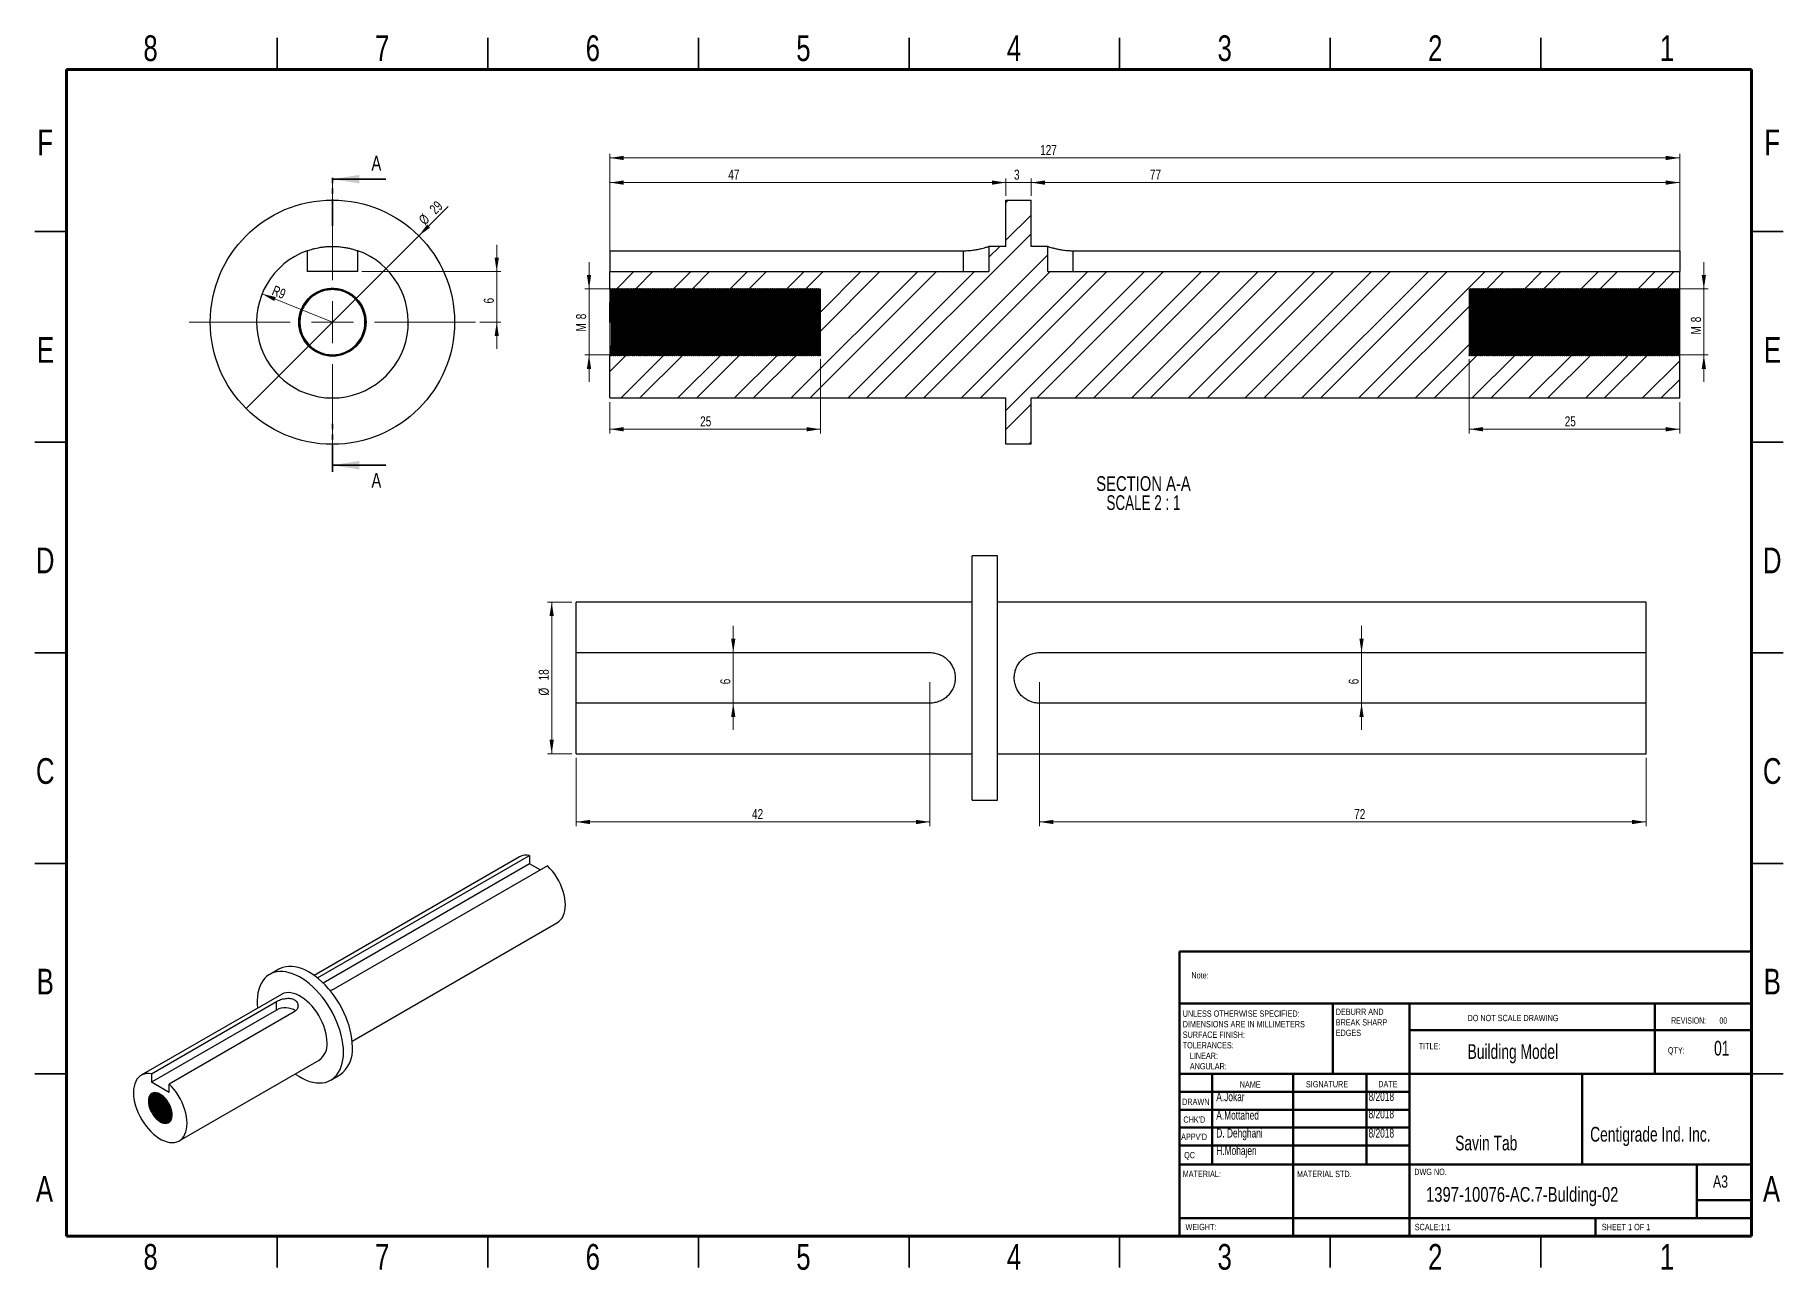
# Model space of a CAD drawing. Header units: millimetres. Extents: x 2 to 418, y 2 to 295.
import ezdxf

# ---------------------------------------------------------------- set-up
doc = ezdxf.new("R2010")
doc.units = ezdxf.units.MM
doc.linetypes.add('PHANTOM', pattern=[12.7, 6.35, -1.27, 1.27, -1.27, 1.27, -1.27])
doc.styles.add('SLDTEXTSTYLE0', font='TXT', dxfattribs={"width": 0.75})
doc.styles.add('SLDTEXTSTYLE1', font='TXT', dxfattribs={"width": 0.686449})
doc.styles.add('SLDTEXTSTYLE2', font='TXT', dxfattribs={"width": 0.652778})
doc.styles.add('SLDTEXTSTYLE3', font='TXT', dxfattribs={"width": 0.6875})
doc.styles.add('SLDTEXTSTYLE4', font='TXT', dxfattribs={"width": 0.7})
doc.styles.add('SLDTEXTSTYLE5', font='TXT', dxfattribs={"width": 0.681818})
doc.dimstyles.new('SLDDIMSTYLE0', dxfattribs={"dimtxt": 2.38125, "dimasz": 3.302, "dimexe": 0, "dimexo": 0.0625, "dimgap": 0.595312, "dimtad": 1, "dimdec": 0, "dimlfac": 0.5, "dimrnd": 1e-09, "dimzin": 12, "dimdsep": 46, "dimtxsty": 'SLDTEXTSTYLE0', "dimblk1": 'NONE', "dimsah": 1, "dimcen": 0, "dimadec": 0, "dimazin": 3, "dimtfac": 1, "dimtdec": 0, "dimtmove": 0, "dimatfit": 3, "dimldrblk": 'NONE', "dimfxl": 0, "dimfrac": 2, "dimtolj": 1, "dimtzin": 12, "dimarcsym": 0})
doc.dimstyles.new('SLDDIMSTYLE1', dxfattribs={"dimtxt": 2.38125, "dimasz": 3.302, "dimexe": 0, "dimexo": 0.0625, "dimgap": 0.595312, "dimtad": 1, "dimdec": 0, "dimlfac": 0.5, "dimrnd": 1e-09, "dimzin": 12, "dimdsep": 46, "dimtxsty": 'SLDTEXTSTYLE0', "dimsah": 1, "dimcen": 0, "dimadec": 0, "dimazin": 3, "dimtfac": 1, "dimtdec": 0, "dimtofl": 0, "dimtmove": 0, "dimatfit": 3, "dimfxl": 0, "dimfrac": 2, "dimtolj": 1, "dimtzin": 12, "dimarcsym": 0})
doc.dimstyles.new('SLDDIMSTYLE2', dxfattribs={"dimtxt": 2.38125, "dimasz": 3.302, "dimexe": 0, "dimexo": 0.0625, "dimgap": 0.595312, "dimtad": 1, "dimdec": 0, "dimlfac": 0.5, "dimrnd": 1e-09, "dimzin": 12, "dimdsep": 46, "dimtxsty": 'SLDTEXTSTYLE0', "dimsah": 1, "dimcen": 0.09, "dimadec": 0, "dimazin": 3, "dimtfac": 1, "dimtdec": 0, "dimtmove": 0, "dimatfit": 0, "dimfxl": 0, "dimfrac": 2, "dimtolj": 1, "dimtzin": 12, "dimarcsym": 0})
doc.dimstyles.new('SLDDIMSTYLE3', dxfattribs={"dimtxt": 2.38125, "dimasz": 3.302, "dimexe": 0, "dimexo": 0.0625, "dimgap": 0.595312, "dimtad": 1, "dimdec": 0, "dimlfac": 0.5, "dimrnd": 1e-09, "dimzin": 12, "dimdsep": 46, "dimtxsty": 'SLDTEXTSTYLE0', "dimsah": 1, "dimcen": 0.09, "dimadec": 0, "dimazin": 3, "dimtfac": 1, "dimtdec": 0, "dimtofl": 0, "dimtmove": 0, "dimatfit": 3, "dimfxl": 0, "dimfrac": 2, "dimtolj": 1, "dimtzin": 12, "dimarcsym": 0})

msp = doc.modelspace()

# ---------------------------------------------------------------- texts
at = {"color": 7, "linetype": 'Continuous', "lineweight": 0}
for s, insert, char_height, attachment_point, style in [('8', (29.94, 295.11), 6.1, 2, 'SLDTEXTSTYLE0'), ('7', (84.94, 295.11), 6.1, 2, 'SLDTEXTSTYLE0'), ('6', (134.94, 295.11), 6.1, 2, 'SLDTEXTSTYLE0'), ('5', (184.94, 295.11), 6.1, 2, 'SLDTEXTSTYLE0'), ('4', (234.94, 295.11), 6.1, 2, 'SLDTEXTSTYLE0'), ('3', (284.94, 295.11), 6.1, 2, 'SLDTEXTSTYLE0'), ('2', (334.94, 295.11), 6.1, 2, 'SLDTEXTSTYLE0'), ('1', (389.94, 295.11), 6.1, 2, 'SLDTEXTSTYLE0'), ('F', (4.94, 272.73), 6.1, 2, 'SLDTEXTSTYLE0'), ('F', (414.94, 272.73), 6.1, 2, 'SLDTEXTSTYLE0'), ('E', (5.01, 223.48), 6.1, 2, 'SLDTEXTSTYLE0'), ('E', (415.01, 223.48), 6.1, 2, 'SLDTEXTSTYLE0'), ('D', (4.93, 173.48), 6.1, 2, 'SLDTEXTSTYLE0'), ('D', (414.93, 173.48), 6.1, 2, 'SLDTEXTSTYLE0'), ('C', (4.94, 123.48), 6.1, 2, 'SLDTEXTSTYLE0'), ('C', (414.94, 123.48), 6.1, 2, 'SLDTEXTSTYLE0'), ('B', (4.95, 73.48), 6.1, 2, 'SLDTEXTSTYLE0'), ('Note:', (277.03, 72.67), 1.5, 1, 'SLDTEXTSTYLE0'), ('B', (414.95, 73.48), 6.1, 2, 'SLDTEXTSTYLE0'), ('DO NOT SCALE DRAWING', (342.61, 62.53), 1.5, 1, 'SLDTEXTSTYLE0'), ('REVISION:       00', (390.95, 61.93), 1.5, 1, 'SLDTEXTSTYLE2'), ('TITLE:', (331.01, 55.87), 1.5, 1, 'SLDTEXTSTYLE0'), ('Building Model', (342.61, 55.56), 3.5, 1, 'SLDTEXTSTYLE4'), ('QTY:', (390.15, 54.84), 1.5, 1, 'SLDTEXTSTYLE0'), ('01', (401.13, 56.36), 3.5, 1, 'SLDTEXTSTYLE4'), ('NAME', (288.52, 46.75), 1.5, 1, 'SLDTEXTSTYLE0'), ('SIGNATURE', (304.23, 46.81), 1.5, 1, 'SLDTEXTSTYLE0'), ('DATE', (321.41, 46.83), 1.5, 1, 'SLDTEXTSTYLE0'), ('DRAWN', (274.84, 42.63), 1.5, 1, 'SLDTEXTSTYLE1'), ('A.Jokar', (282.95, 44.14), 2.117, 1, 'SLDTEXTSTYLE4'), ('8/2018', (319.1, 44.2), 2.117, 1, 'SLDTEXTSTYLE4'), ("CHK'D", (275.14, 38.41), 1.5, 1, 'SLDTEXTSTYLE0'), ('A.Mottahed', (282.95, 39.76), 2.117, 1, 'SLDTEXTSTYLE4'), ('8/2018', (319.1, 40.07), 2.117, 1, 'SLDTEXTSTYLE4'), ("APPV'D", (274.6, 34.32), 1.5, 1, 'SLDTEXTSTYLE0'), ('D. Dehghani', (282.95, 35.51), 2.1167, 1, 'SLDTEXTSTYLE4'), ('8/2018', (319.1, 35.51), 2.117, 1, 'SLDTEXTSTYLE4'), ('Savin Tab', (339.67, 33.85), 3.5, 1, 'SLDTEXTSTYLE4'), ('Centigrade Ind. Inc.', (371.71, 35.92), 3.5, 1, 'SLDTEXTSTYLE4'), ('QC', (275.32, 29.97), 1.5, 1, 'SLDTEXTSTYLE0'), ('H.Mohajeri', (282.95, 31.36), 2.117, 1, 'SLDTEXTSTYLE4'), ('MATERIAL:', (274.98, 25.5), 1.5, 1, 'SLDTEXTSTYLE0'), ('MATERIAL STD.', (302.11, 25.5), 1.5, 1, 'SLDTEXTSTYLE0'), ('DWG NO.', (329.95, 25.99), 1.5, 1, 'SLDTEXTSTYLE0'), ('A', (4.76, 24.23), 6.1, 2, 'SLDTEXTSTYLE0'), ('1397-10076-AC.7-Bulding-02', (332.75, 21.64), 3.5, 1, 'SLDTEXTSTYLE0'), ('A3', (400.87, 24.41), 2.91, 1, 'SLDTEXTSTYLE0'), ('A', (414.76, 24.23), 6.1, 2, 'SLDTEXTSTYLE0'), ('WEIGHT:', (275.64, 12.9), 1.499, 1, 'SLDTEXTSTYLE0'), ('SCALE:1:1', (330.07, 12.9), 1.5, 1, 'SLDTEXTSTYLE0'), ('SHEET 1 OF 1', (374.48, 12.9), 1.5, 1, 'SLDTEXTSTYLE3'), ('8', (29.94, 8.11), 6.1, 2, 'SLDTEXTSTYLE0'), ('7', (84.94, 8.11), 6.1, 2, 'SLDTEXTSTYLE0'), ('6', (134.94, 8.11), 6.1, 2, 'SLDTEXTSTYLE0'), ('5', (184.94, 8.11), 6.1, 2, 'SLDTEXTSTYLE0'), ('4', (234.94, 8.11), 6.1, 2, 'SLDTEXTSTYLE0'), ('3', (284.94, 8.11), 6.1, 2, 'SLDTEXTSTYLE0'), ('2', (334.94, 8.11), 6.1, 2, 'SLDTEXTSTYLE0'), ('1', (389.94, 8.11), 6.1, 2, 'SLDTEXTSTYLE0')]:
    msp.add_mtext(s, dxfattribs=dict(at, insert=insert, char_height=char_height, attachment_point=attachment_point, style=style))
at = {"color": 7, "linetype": 'Continuous', "char_height": 3.5, "attachment_point": 1, "style": 'SLDTEXTSTYLE0'}
for insert in [(82.38, 266.51), (82.38, 191.19)]:
    msp.add_mtext('A', dxfattribs=dict(at, insert=insert))

# ---------------------------------------------------------------- blocks, each defined once
blk = doc.blocks.new('SW_NOTE_0')
at = {"color": 0, "linetype": 'Continuous', "lineweight": 0, "char_height": 1.5, "attachment_point": 1, "style": 'SLDTEXTSTYLE0'}
for s, insert in [('UNLESS OTHERWISE SPECIFIED:', (0, 1.93)), ('SURFACE FINISH:', (0, -3.07)), ('DIMENSIONS ARE IN MILLIMETERS', (0, -0.57)), ('TOLERANCES:', (0, -5.57)), ('LINEAR:', (1.69, -8.07)), ('ANGULAR:', (1.69, -10.57))]:
    blk.add_mtext(s, dxfattribs=dict(at, insert=insert))
blk = doc.blocks.new('SW_NOTE_1')
at = {"color": 0, "linetype": 'Continuous', "lineweight": 0, "char_height": 1.5, "attachment_point": 1, "style": 'SLDTEXTSTYLE0'}
for s, insert in [('DEBURR AND', (0, 1.93)), ('BREAK SHARP', (0, -0.57)), ('EDGES', (0, -3.07))]:
    blk.add_mtext(s, dxfattribs=dict(at, insert=insert))
blk = doc.blocks.new('_D')
at = {"color": 7, "linetype": 'Continuous', "lineweight": 18}
for q in [(100.58, 254.46), (52.62, 206.49)]:
    blk.add_line((93.63, 247.51), q, dxfattribs=at)
blk.add_solid([(93.63, 247.51), (96.32, 249.48), (95.61, 250.2)], dxfattribs=at)
at = {"color": 7, "linetype": 'Continuous', "lineweight": 18, "char_height": 2.381, "attachment_point": 1, "rotation": 45, "style": 'SLDTEXTSTYLE0'}
for s, insert in [('29', (95.93, 254.14)), ('%%c', (93.38, 251.6))]:
    blk.add_mtext(s, dxfattribs=dict(at, insert=insert))
blk = doc.blocks.new('_NONE')
blk = doc.blocks.new('_D_1')
at = {"color": 7, "linetype": 'Continuous', "lineweight": 18}
blk.add_line((56.43, 233.73), (73.12, 227), dxfattribs=at)
blk.add_solid([(56.43, 233.73), (59.3, 232.02), (59.68, 232.96)], dxfattribs=at)
at = {"color": 7, "linetype": 'Continuous', "lineweight": 18, "insert": (59.45, 235.8), "char_height": 2.381, "attachment_point": 1, "rotation": 338.0482, "style": 'SLDTEXTSTYLE0'}
blk.add_mtext('R9', dxfattribs=at)
blk = doc.blocks.new('_D_2')
at = {"color": 7, "linetype": 'Continuous', "lineweight": 18}
for p, q in [((112.12, 239), (112.12, 245.35)), ((80.12, 239), (113.12, 239)), ((112.12, 239), (112.12, 227)), ((108.12, 227), (113.12, 227)), ((112.12, 227), (112.12, 220.65))]:
    blk.add_line(p, q, dxfattribs=at)
for points in [[(112.12, 239), (112.63, 242.3), (111.62, 242.3)], [(112.12, 227), (111.62, 223.7), (112.63, 223.7)]]:
    blk.add_solid(points, dxfattribs=at)
at = {"color": 7, "linetype": 'Continuous', "lineweight": 18, "insert": (109.05, 231.45), "char_height": 2.38, "attachment_point": 1, "rotation": 90, "style": 'SLDTEXTSTYLE0'}
blk.add_mtext('6', dxfattribs=at)
blk = doc.blocks.new('SW_CENTERMARKSYMBOL_0')
at = {"color": 0, "linetype": 'Continuous', "lineweight": 0}
for p, q in [((0, 10), (0, 34)), ((0, 0), (0, 5)), ((-10, 0), (-34, 0)), ((0, 0), (-5, 0)), ((0, 0), (0, -5)), ((0, 0), (5, 0)), ((10, 0), (34, 0)), ((0, -10), (0, -34))]:
    blk.add_line(p, q, dxfattribs=at)
blk = doc.blocks.new('_D_3')
at = {"color": 7, "linetype": 'Continuous', "lineweight": 18}
for p, q in [((129.98, 160.54), (124.17, 160.54)), ((125.17, 160.54), (125.17, 124.54)), ((129.98, 124.54), (124.17, 124.54))]:
    blk.add_line(p, q, dxfattribs=at)
for points in [[(125.17, 160.54), (124.66, 157.24), (125.68, 157.24)], [(125.17, 124.54), (125.68, 127.84), (124.66, 127.84)]]:
    blk.add_solid(points, dxfattribs=at)
at = {"color": 7, "linetype": 'Continuous', "lineweight": 18, "char_height": 2.381, "attachment_point": 1, "rotation": 90, "style": 'SLDTEXTSTYLE0'}
for s, insert in [('18', (122.1, 141.93)), ('%%c', (122.1, 138.34))]:
    blk.add_mtext(s, dxfattribs=dict(at, insert=insert))
blk = doc.blocks.new('_D_4')
at = {"color": 7, "linetype": 'Continuous', "lineweight": 18}
for p, q in [((168.28, 148.54), (168.28, 154.89)), ((168.28, 136.54), (168.28, 148.54)), ((168.28, 136.54), (168.28, 130.19))]:
    blk.add_line(p, q, dxfattribs=at)
for points in [[(168.28, 148.54), (168.78, 151.84), (167.77, 151.84)], [(168.28, 136.54), (167.77, 133.24), (168.78, 133.24)]]:
    blk.add_solid(points, dxfattribs=at)
at = {"color": 7, "linetype": 'Continuous', "lineweight": 18, "insert": (165.21, 141.01), "char_height": 2.38, "attachment_point": 1, "rotation": 90, "style": 'SLDTEXTSTYLE0'}
blk.add_mtext('6', dxfattribs=at)
blk = doc.blocks.new('_D_5')
at = {"color": 7, "linetype": 'Continuous', "lineweight": 18}
for p, q in [((317.44, 148.54), (317.44, 154.89)), ((317.44, 136.54), (317.44, 148.54)), ((317.44, 136.54), (317.44, 130.19))]:
    blk.add_line(p, q, dxfattribs=at)
for points in [[(317.44, 148.54), (317.94, 151.84), (316.93, 151.84)], [(317.44, 136.54), (316.93, 133.24), (317.94, 133.24)]]:
    blk.add_solid(points, dxfattribs=at)
at = {"color": 7, "linetype": 'Continuous', "lineweight": 18, "insert": (314.37, 141.01), "char_height": 2.38, "attachment_point": 1, "rotation": 90, "style": 'SLDTEXTSTYLE0'}
blk.add_mtext('6', dxfattribs=at)
blk = doc.blocks.new('_D_6')
at = {"color": 7, "linetype": 'Continuous', "lineweight": 18}
for p, q in [((240.98, 141.54), (240.98, 107.33)), ((384.98, 123.54), (384.98, 107.33)), ((384.98, 108.33), (240.98, 108.33))]:
    blk.add_line(p, q, dxfattribs=at)
for points in [[(240.98, 108.33), (244.29, 107.82), (244.29, 108.83)], [(384.98, 108.33), (381.68, 108.83), (381.68, 107.82)]]:
    blk.add_solid(points, dxfattribs=at)
at = {"color": 7, "linetype": 'Continuous', "lineweight": 18, "insert": (315.68, 111.4), "char_height": 2.381, "attachment_point": 1, "style": 'SLDTEXTSTYLE0'}
blk.add_mtext('72', dxfattribs=at)
blk = doc.blocks.new('_D_7')
at = {"color": 7, "linetype": 'Continuous', "lineweight": 18}
for p, q in [((214.98, 141.54), (214.98, 107.33)), ((130.98, 123.54), (130.98, 107.33)), ((214.98, 108.33), (130.98, 108.33))]:
    blk.add_line(p, q, dxfattribs=at)
for points in [[(130.98, 108.33), (134.29, 107.82), (134.29, 108.83)], [(214.98, 108.33), (211.68, 108.83), (211.68, 107.82)]]:
    blk.add_solid(points, dxfattribs=at)
at = {"color": 7, "linetype": 'Continuous', "lineweight": 18, "insert": (172.72, 111.4), "char_height": 2.381, "attachment_point": 1, "style": 'SLDTEXTSTYLE0'}
blk.add_mtext('42', dxfattribs=at)
blk = doc.blocks.new('_D_8')
at = {"color": 7, "linetype": 'Continuous', "lineweight": 18}
for p, q in [((138.97, 220), (138.97, 267)), ((392.97, 266), (138.97, 266)), ((392.97, 220), (392.97, 267))]:
    blk.add_line(p, q, dxfattribs=at)
for points in [[(138.97, 266), (142.27, 265.49), (142.27, 266.51)], [(392.97, 266), (389.67, 266.51), (389.67, 265.49)]]:
    blk.add_solid(points, dxfattribs=at)
at = {"color": 7, "linetype": 'Continuous', "lineweight": 18, "insert": (241.12, 269.07), "char_height": 2.381, "attachment_point": 1, "style": 'SLDTEXTSTYLE0'}
blk.add_mtext('127', dxfattribs=at)
blk = doc.blocks.new('_D_9')
at = {"color": 7, "linetype": 'Continuous', "lineweight": 18}
for p, q in [((138.97, 220), (138.97, 261.15)), ((232.97, 260.15), (138.97, 260.15)), ((232.97, 257), (232.97, 261.15))]:
    blk.add_line(p, q, dxfattribs=at)
for points in [[(138.97, 260.15), (142.27, 259.64), (142.27, 260.66)], [(232.97, 260.15), (229.67, 260.66), (229.67, 259.64)]]:
    blk.add_solid(points, dxfattribs=at)
at = {"color": 7, "linetype": 'Continuous', "lineweight": 18, "insert": (167.08, 263.22), "char_height": 2.381, "attachment_point": 1, "style": 'SLDTEXTSTYLE0'}
blk.add_mtext('47', dxfattribs=at)
blk = doc.blocks.new('_D_10')
at = {"color": 7, "linetype": 'Continuous', "lineweight": 18}
for p, q in [((232.97, 260.15), (226.62, 260.15)), ((232.97, 257), (232.97, 261.15)), ((232.97, 260.15), (238.97, 260.15)), ((238.97, 257), (238.97, 261.15)), ((238.97, 260.15), (245.32, 260.15))]:
    blk.add_line(p, q, dxfattribs=at)
for points in [[(232.97, 260.15), (229.67, 260.66), (229.67, 259.64)], [(238.97, 260.15), (242.27, 259.64), (242.27, 260.66)]]:
    blk.add_solid(points, dxfattribs=at)
at = {"color": 7, "linetype": 'Continuous', "lineweight": 18, "insert": (234.92, 263.22), "char_height": 2.38, "attachment_point": 1, "style": 'SLDTEXTSTYLE0'}
blk.add_mtext('3', dxfattribs=at)
blk = doc.blocks.new('_D_11')
at = {"color": 7, "linetype": 'Continuous', "lineweight": 18}
for p, q in [((238.97, 257), (238.97, 261.15)), ((238.97, 260.15), (392.97, 260.15)), ((392.97, 220), (392.97, 261.15))]:
    blk.add_line(p, q, dxfattribs=at)
for points in [[(238.97, 260.15), (242.27, 259.64), (242.27, 260.66)], [(392.97, 260.15), (389.67, 260.66), (389.67, 259.64)]]:
    blk.add_solid(points, dxfattribs=at)
at = {"color": 7, "linetype": 'Continuous', "lineweight": 18, "insert": (267.18, 263.22), "char_height": 2.381, "attachment_point": 1, "style": 'SLDTEXTSTYLE0'}
blk.add_mtext('77', dxfattribs=at)
blk = doc.blocks.new('_D_12')
at = {"color": 7, "linetype": 'Continuous', "lineweight": 18}
for p, q in [((134.04, 234.89), (134.04, 241.24)), ((187.97, 234.89), (133.04, 234.89)), ((134.04, 219.22), (134.04, 234.89)), ((187.97, 219.22), (133.04, 219.22)), ((134.04, 219.22), (134.04, 212.87))]:
    blk.add_line(p, q, dxfattribs=at)
for points in [[(134.04, 234.89), (134.54, 238.19), (133.53, 238.19)], [(134.04, 219.22), (133.53, 215.91), (134.54, 215.91)]]:
    blk.add_solid(points, dxfattribs=at)
at = {"color": 7, "linetype": 'Continuous', "lineweight": 18, "char_height": 2.38, "attachment_point": 1, "rotation": 90, "style": 'SLDTEXTSTYLE0'}
for s, insert in [('8', (130.97, 227.69)), ('M', (130.97, 224.77))]:
    blk.add_mtext(s, dxfattribs=dict(at, insert=insert))
blk = doc.blocks.new('_D_13')
at = {"color": 7, "linetype": 'Continuous', "lineweight": 18}
for p, q in [((188.97, 218.22), (188.97, 200.58)), ((138.97, 208), (138.97, 200.58)), ((188.97, 201.58), (138.97, 201.58))]:
    blk.add_line(p, q, dxfattribs=at)
for points in [[(138.97, 201.58), (142.27, 201.07), (142.27, 202.09)], [(188.97, 201.58), (185.67, 202.09), (185.67, 201.07)]]:
    blk.add_solid(points, dxfattribs=at)
at = {"color": 7, "linetype": 'Continuous', "lineweight": 18, "insert": (160.41, 204.65), "char_height": 2.381, "attachment_point": 1, "style": 'SLDTEXTSTYLE0'}
blk.add_mtext('25', dxfattribs=at)
blk = doc.blocks.new('_D_14')
at = {"color": 7, "linetype": 'Continuous', "lineweight": 18}
for p, q in [((342.97, 218.22), (342.97, 200.58)), ((392.97, 208), (392.97, 200.58)), ((392.97, 201.58), (342.97, 201.58))]:
    blk.add_line(p, q, dxfattribs=at)
for points in [[(342.97, 201.58), (346.27, 201.07), (346.27, 202.09)], [(392.97, 201.58), (389.67, 202.09), (389.67, 201.07)]]:
    blk.add_solid(points, dxfattribs=at)
at = {"color": 7, "linetype": 'Continuous', "lineweight": 18, "insert": (365.66, 204.65), "char_height": 2.381, "attachment_point": 1, "style": 'SLDTEXTSTYLE0'}
blk.add_mtext('25', dxfattribs=at)
blk = doc.blocks.new('_D_15')
at = {"color": 7, "linetype": 'Continuous', "lineweight": 18}
for p, q in [((398.7, 234.89), (398.7, 241.24)), ((343.97, 234.89), (399.7, 234.89)), ((398.7, 234.89), (398.7, 219.22)), ((343.97, 219.22), (399.7, 219.22)), ((398.7, 219.22), (398.7, 212.87))]:
    blk.add_line(p, q, dxfattribs=at)
for points in [[(398.7, 234.89), (399.21, 238.19), (398.19, 238.19)], [(398.7, 219.22), (398.19, 215.91), (399.21, 215.91)]]:
    blk.add_solid(points, dxfattribs=at)
at = {"color": 7, "linetype": 'Continuous', "lineweight": 18, "char_height": 2.38, "attachment_point": 1, "rotation": 90, "style": 'SLDTEXTSTYLE0'}
for s, insert in [('8', (395.63, 226.97)), ('M', (395.63, 224.06))]:
    blk.add_mtext(s, dxfattribs=dict(at, insert=insert))
blk = doc.blocks.new('SW_NOTE_2')
at = {"color": 0, "linetype": 'Continuous', "lineweight": 0, "char_height": 3.5, "attachment_point": 2}
for s, insert, style in [('SECTION A-A', (14.16, 4.51), 'SLDTEXTSTYLE0'), ('SCALE 2 : 1', (14.15, -0.01), 'SLDTEXTSTYLE5')]:
    blk.add_mtext(s, dxfattribs=dict(at, insert=insert, style=style))

# ---------------------------------------------------------------- dimensions: what is measured, and where the dimension line sits
at = {"color": 7, "linetype": 'Continuous', "lineweight": 18}
for base, p1, p2, dimstyle, picture, middle in [((138.97, 266), (392.97, 219), (138.97, 219), 'SLDDIMSTYLE3', '_D_8', (243.76, 266)), ((138.97, 260.15), (232.97, 256), (138.97, 219), 'SLDDIMSTYLE3', '_D_9', (168.84, 260.15)), ((238.97, 260.15), (232.97, 256), (238.97, 256), 'SLDDIMSTYLE2', '_D_10', (235.8, 260.15)), ((392.97, 260.15), (238.97, 256), (392.97, 219), 'SLDDIMSTYLE3', '_D_11', (268.94, 260.15)), ((138.97, 201.58), (188.97, 219.22), (138.97, 209), 'SLDDIMSTYLE3', '_D_13', (162.17, 201.58)), ((342.97, 201.58), (392.97, 209), (342.97, 219.22), 'SLDDIMSTYLE3', '_D_14', (367.42, 201.58)), ((130.98, 108.33), (214.98, 142.54), (130.98, 124.54), 'SLDDIMSTYLE3', '_D_7', (174.48, 108.33)), ((240.98, 108.33), (384.98, 124.54), (240.98, 142.54), 'SLDDIMSTYLE3', '_D_6', (317.44, 108.33))]:
    dim = msp.add_linear_dim(base=base, p1=p1, p2=p2, dimstyle=dimstyle, dxfattribs=at)
    dim.commit()
    dim.dimension.update_dxf_attribs({"geometry": picture, "text_midpoint": middle, "dimtype": 160})
dim = msp.add_diameter_dim_2p(p1=(52.62, 206.49), p2=(93.63, 247.51), dimstyle='SLDDIMSTYLE0', dxfattribs=at)
dim.commit()
dim.dimension.update_dxf_attribs({"geometry": '_D', "text_midpoint": (98.1, 251.98), "dimtype": 163})
for base, p1, p2, picture, middle in [((112.12, 227), (79.12, 239), (107.12, 227), '_D_2', (112.12, 232.33)), ((168.28, 148.54), (130.98, 136.54), (130.98, 148.54), '_D_4', (168.28, 141.89)), ((317.44, 148.54), (384.98, 136.54), (384.98, 148.54), '_D_5', (317.44, 141.89))]:
    dim = msp.add_linear_dim(base=base, p1=p1, p2=p2, angle=90, dimstyle='SLDDIMSTYLE2', dxfattribs=at)
    dim.commit()
    dim.dimension.update_dxf_attribs({"geometry": picture, "text_midpoint": middle, "dimtype": 160})
for base, p1, p2, text, dimstyle, picture, middle in [((134.04, 234.89), (188.97, 219.22), (188.97, 234.89), 'M<>', 'SLDDIMSTYLE2', '_D_12', (134.04, 227.11)), ((398.7, 219.22), (342.97, 234.89), (342.97, 219.22), 'M<>', 'SLDDIMSTYLE2', '_D_15', (398.7, 226.4)), ((125.17, 124.54), (130.98, 160.54), (130.98, 124.54), '%%c<>', 'SLDDIMSTYLE3', '_D_3', (125.17, 141.89))]:
    dim = msp.add_linear_dim(base=base, p1=p1, p2=p2, angle=90, text=text, dimstyle=dimstyle, dxfattribs=at)
    dim.commit()
    dim.dimension.update_dxf_attribs({"geometry": picture, "text_midpoint": middle, "dimtype": 160})
dim = msp.add_radius_dim(center=(73.12, 227), mpoint=(56.43, 233.73), dimstyle='SLDDIMSTYLE1', dxfattribs=at)
dim.commit()
dim.dimension.update_dxf_attribs({"geometry": '_D_1', "text_midpoint": (59.91, 232.33), "dimtype": 164})

# ---------------------------------------------------------------- hatches: boundary and pattern name
at = {"linetype": 'Continuous', "lineweight": 18}
h = msp.add_hatch(dxfattribs=at)
h.set_pattern_fill('ANSI32', angle=3e-322, style=0)
h.paths.add_polyline_path([(343.41, 235), (343.56, 234.73), (343.69, 234.73), (343.84, 235), (343.91, 235), (344.06, 234.73), (344.19, 234.73), (344.34, 235), (344.41, 235), (344.56, 234.73), (344.69, 234.73), (344.84, 235), (344.91, 235), (345.06, 234.73), (345.19, 234.73), (345.34, 235), (345.41, 235), (345.56, 234.73), (345.69, 234.73), (345.84, 235), (345.91, 235), (346.06, 234.73), (346.19, 234.73), (346.34, 235), (346.41, 235), (346.56, 234.73), (346.69, 234.73), (346.84, 235), (346.91, 235), (347.06, 234.73), (347.19, 234.73), (347.34, 235), (347.41, 235), (347.56, 234.73), (347.69, 234.73), (347.84, 235), (347.91, 235), (348.06, 234.73), (348.19, 234.73), (348.34, 235), (348.41, 235), (348.56, 234.73), (348.69, 234.73), (348.84, 235), (348.91, 235), (349.06, 234.73), (349.19, 234.73), (349.34, 235), (349.41, 235), (349.56, 234.73), (349.69, 234.73), (349.84, 235), (349.91, 235), (350.06, 234.73), (350.19, 234.73), (350.34, 235), (350.41, 235), (350.56, 234.73), (350.69, 234.73), (350.84, 235), (350.91, 235), (351.06, 234.73), (351.19, 234.73), (351.34, 235), (351.41, 235), (351.56, 234.73), (351.69, 234.73), (351.84, 235), (351.91, 235), (352.06, 234.73), (352.19, 234.73), (352.34, 235), (352.41, 235), (352.56, 234.73), (352.69, 234.73), (352.84, 235), (352.91, 235), (353.06, 234.73), (353.19, 234.73), (353.34, 235), (353.41, 235), (353.56, 234.73), (353.69, 234.73), (353.84, 235), (353.91, 235), (354.06, 234.73), (354.19, 234.73), (354.34, 235), (354.41, 235), (354.56, 234.73), (354.69, 234.73), (354.84, 235), (354.91, 235), (355.06, 234.73), (355.19, 234.73), (355.34, 235), (355.41, 235), (355.56, 234.73), (355.69, 234.73), (355.84, 235), (355.91, 235), (356.06, 234.73), (356.19, 234.73), (356.34, 235), (356.41, 235), (356.56, 234.73), (356.69, 234.73), (356.84, 235), (356.91, 235), (357.06, 234.73), (357.19, 234.73), (357.34, 235), (357.41, 235), (357.56, 234.73), (357.69, 234.73), (357.84, 235), (357.91, 235), (358.06, 234.73), (358.19, 234.73), (358.34, 235), (358.41, 235), (358.56, 234.73), (358.69, 234.73), (358.84, 235), (358.91, 235), (359.06, 234.73), (359.19, 234.73), (359.34, 235), (359.41, 235), (359.56, 234.73), (359.69, 234.73), (359.84, 235), (359.91, 235), (360.06, 234.73), (360.19, 234.73), (360.34, 235), (360.41, 235), (360.56, 234.73), (360.69, 234.73), (360.84, 235), (360.91, 235), (361.06, 234.73), (361.19, 234.73), (361.34, 235), (361.41, 235), (361.56, 234.73), (361.69, 234.73), (361.84, 235), (361.91, 235), (362.06, 234.73), (362.19, 234.73), (362.34, 235), (362.41, 235), (362.56, 234.73), (362.69, 234.73), (362.84, 235), (362.91, 235), (363.06, 234.73), (363.19, 234.73), (363.34, 235), (363.41, 235), (363.56, 234.73), (363.69, 234.73), (363.84, 235), (363.91, 235), (364.06, 234.73), (364.19, 234.73), (364.34, 235), (364.41, 235), (364.56, 234.73), (364.69, 234.73), (364.84, 235), (364.91, 235), (365.06, 234.73), (365.19, 234.73), (365.34, 235), (365.41, 235), (365.56, 234.73), (365.69, 234.73), (365.84, 235), (365.91, 235), (366.06, 234.73), (366.19, 234.73), (366.34, 235), (366.41, 235), (366.56, 234.73), (366.69, 234.73), (366.84, 235), (366.91, 235), (367.06, 234.73), (367.19, 234.73), (367.34, 235), (367.41, 235), (367.56, 234.73), (367.69, 234.73), (367.84, 235), (367.91, 235), (368.06, 234.73), (368.19, 234.73), (368.34, 235), (368.41, 235), (368.56, 234.73), (368.69, 234.73), (368.84, 235), (368.91, 235), (369.06, 234.73), (369.19, 234.73), (369.34, 235), (369.41, 235), (369.56, 234.73), (369.69, 234.73), (369.84, 235), (369.91, 235), (370.06, 234.73), (370.19, 234.73), (370.34, 235), (370.41, 235), (370.56, 234.73), (370.69, 234.73), (370.84, 235), (370.91, 235), (371.06, 234.73), (371.19, 234.73), (371.34, 235), (371.41, 235), (371.56, 234.73), (371.69, 234.73), (371.84, 235), (371.91, 235), (372.06, 234.73), (372.19, 234.73), (372.34, 235), (372.41, 235), (372.56, 234.73), (372.69, 234.73), (372.84, 235), (372.91, 235), (373.06, 234.73), (373.19, 234.73), (373.34, 235), (373.41, 235), (373.56, 234.73), (373.69, 234.73), (373.84, 235), (373.91, 235), (374.06, 234.73), (374.19, 234.73), (374.34, 235), (374.41, 235), (374.56, 234.73), (374.69, 234.73), (374.84, 235), (374.91, 235), (375.06, 234.73), (375.19, 234.73), (375.34, 235), (375.41, 235), (375.56, 234.73), (375.69, 234.73), (375.84, 235), (375.91, 235), (376.06, 234.73), (376.19, 234.73), (376.34, 235), (376.41, 235), (376.56, 234.73), (376.69, 234.73), (376.84, 235), (376.91, 235), (377.06, 234.73), (377.19, 234.73), (377.34, 235), (377.41, 235), (377.56, 234.73), (377.69, 234.73), (377.84, 235), (377.91, 235), (378.06, 234.73), (378.19, 234.73), (378.34, 235), (378.41, 235), (378.56, 234.73), (378.69, 234.73), (378.84, 235), (378.91, 235), (379.06, 234.73), (379.19, 234.73), (379.34, 235), (379.41, 235), (379.56, 234.73), (379.69, 234.73), (379.84, 235), (379.91, 235), (380.06, 234.73), (380.19, 234.73), (380.34, 235), (380.41, 235), (380.56, 234.73), (380.69, 234.73), (380.84, 235), (380.91, 235), (381.06, 234.73), (381.19, 234.73), (381.34, 235), (381.41, 235), (381.56, 234.73), (381.69, 234.73), (381.84, 235), (381.91, 235), (382.06, 234.73), (382.19, 234.73), (382.34, 235), (382.41, 235), (382.56, 234.73), (382.69, 234.73), (382.84, 235), (382.91, 235), (383.06, 234.73), (383.19, 234.73), (383.34, 235), (383.41, 235), (383.56, 234.73), (383.69, 234.73), (383.84, 235), (383.91, 235), (384.06, 234.73), (384.19, 234.73), (384.34, 235), (384.41, 235), (384.56, 234.73), (384.69, 234.73), (384.84, 235), (384.91, 235), (385.06, 234.73), (385.19, 234.73), (385.34, 235), (385.41, 235), (385.56, 234.73), (385.69, 234.73), (385.84, 235), (385.91, 235), (386.06, 234.73), (386.19, 234.73), (386.34, 235), (386.41, 235), (386.56, 234.73), (386.69, 234.73), (386.84, 235), (386.91, 235), (387.06, 234.73), (387.19, 234.73), (387.34, 235), (387.41, 235), (387.56, 234.73), (387.69, 234.73), (387.84, 235), (387.91, 235), (388.06, 234.73), (388.19, 234.73), (388.34, 235), (388.41, 235), (388.56, 234.73), (388.69, 234.73), (388.84, 235), (388.91, 235), (389.06, 234.73), (389.19, 234.73), (389.34, 235), (389.41, 235), (389.56, 234.73), (389.69, 234.73), (389.84, 235), (389.91, 235), (390.06, 234.73), (390.19, 234.73), (390.34, 235), (390.41, 235), (390.56, 234.73), (390.69, 234.73), (390.84, 235), (390.91, 235), (391.06, 234.73), (391.19, 234.73), (391.34, 235), (391.41, 235), (391.56, 234.73), (391.69, 234.73), (391.84, 235), (391.91, 235), (392.06, 234.73), (392.19, 234.73), (392.34, 235), (392.41, 235), (392.56, 234.73), (392.69, 234.73), (392.84, 235), (392.97, 235), (392.97, 239), (242.97, 239), (242.97, 245), (238.97, 245), (238.97, 256), (232.97, 256), (232.97, 245), (228.97, 245), (228.97, 239), (138.97, 239), (138.97, 235), (139.09, 235), (139.25, 234.73), (139.37, 234.73), (139.53, 235), (139.59, 235), (139.75, 234.73), (139.87, 234.73), (140.03, 235), (140.09, 235), (140.25, 234.73), (140.37, 234.73), (140.53, 235), (140.59, 235), (140.75, 234.73), (140.87, 234.73), (141.03, 235), (141.09, 235), (141.25, 234.73), (141.37, 234.73), (141.53, 235), (141.59, 235), (141.75, 234.73), (141.87, 234.73), (142.03, 235), (142.09, 235), (142.25, 234.73), (142.37, 234.73), (142.53, 235), (142.59, 235), (142.75, 234.73), (142.87, 234.73), (143.03, 235), (143.09, 235), (143.25, 234.73), (143.37, 234.73), (143.53, 235), (143.59, 235), (143.75, 234.73), (143.87, 234.73), (144.03, 235), (144.09, 235), (144.25, 234.73), (144.37, 234.73), (144.53, 235), (144.59, 235), (144.75, 234.73), (144.87, 234.73), (145.03, 235), (145.09, 235), (145.25, 234.73), (145.37, 234.73), (145.53, 235), (145.59, 235), (145.75, 234.73), (145.87, 234.73), (146.03, 235), (146.09, 235), (146.25, 234.73), (146.37, 234.73), (146.53, 235), (146.59, 235), (146.75, 234.73), (146.87, 234.73), (147.03, 235), (147.09, 235), (147.25, 234.73), (147.37, 234.73), (147.53, 235), (147.59, 235), (147.75, 234.73), (147.87, 234.73), (148.03, 235), (148.09, 235), (148.25, 234.73), (148.37, 234.73), (148.53, 235), (148.59, 235), (148.75, 234.73), (148.87, 234.73), (149.03, 235), (149.09, 235), (149.25, 234.73), (149.37, 234.73), (149.53, 235), (149.59, 235), (149.75, 234.73), (149.87, 234.73), (150.03, 235), (150.09, 235), (150.25, 234.73), (150.37, 234.73), (150.53, 235), (150.59, 235), (150.75, 234.73), (150.87, 234.73), (151.03, 235), (151.09, 235), (151.25, 234.73), (151.37, 234.73), (151.53, 235), (151.59, 235), (151.75, 234.73), (151.87, 234.73), (152.03, 235), (152.09, 235), (152.25, 234.73), (152.37, 234.73), (152.53, 235), (152.59, 235), (152.75, 234.73), (152.87, 234.73), (153.03, 235), (153.09, 235), (153.25, 234.73), (153.37, 234.73), (153.53, 235), (153.59, 235), (153.75, 234.73), (153.87, 234.73), (154.03, 235), (154.09, 235), (154.25, 234.73), (154.37, 234.73), (154.53, 235), (154.59, 235), (154.75, 234.73), (154.87, 234.73), (155.03, 235), (155.09, 235), (155.25, 234.73), (155.37, 234.73), (155.53, 235), (155.59, 235), (155.75, 234.73), (155.87, 234.73), (156.03, 235), (156.09, 235), (156.25, 234.73), (156.37, 234.73), (156.53, 235), (156.59, 235), (156.75, 234.73), (156.87, 234.73), (157.03, 235), (157.09, 235), (157.25, 234.73), (157.37, 234.73), (157.53, 235), (157.59, 235), (157.75, 234.73), (157.87, 234.73), (158.03, 235), (158.09, 235), (158.25, 234.73), (158.37, 234.73), (158.53, 235), (158.59, 235), (158.75, 234.73), (158.87, 234.73), (159.03, 235), (159.09, 235), (159.25, 234.73), (159.37, 234.73), (159.53, 235), (159.59, 235), (159.75, 234.73), (159.87, 234.73), (160.03, 235), (160.09, 235), (160.25, 234.73), (160.37, 234.73), (160.53, 235), (160.59, 235), (160.75, 234.73), (160.87, 234.73), (161.03, 235), (161.09, 235), (161.25, 234.73), (161.37, 234.73), (161.53, 235), (161.59, 235), (161.75, 234.73), (161.87, 234.73), (162.03, 235), (162.09, 235), (162.25, 234.73), (162.37, 234.73), (162.53, 235), (162.59, 235), (162.75, 234.73), (162.87, 234.73), (163.03, 235), (163.09, 235), (163.25, 234.73), (163.37, 234.73), (163.53, 235), (163.59, 235), (163.75, 234.73), (163.87, 234.73), (164.03, 235), (164.09, 235), (164.25, 234.73), (164.37, 234.73), (164.53, 235), (164.59, 235), (164.75, 234.73), (164.87, 234.73), (165.03, 235), (165.09, 235), (165.25, 234.73), (165.37, 234.73), (165.53, 235), (165.59, 235), (165.75, 234.73), (165.87, 234.73), (166.03, 235), (166.09, 235), (166.25, 234.73), (166.37, 234.73), (166.53, 235), (166.59, 235), (166.75, 234.73), (166.87, 234.73), (167.03, 235), (167.09, 235), (167.25, 234.73), (167.37, 234.73), (167.53, 235), (167.59, 235), (167.75, 234.73), (167.87, 234.73), (168.03, 235), (168.09, 235), (168.25, 234.73), (168.37, 234.73), (168.53, 235), (168.59, 235), (168.75, 234.73), (168.87, 234.73), (169.03, 235), (169.09, 235), (169.25, 234.73), (169.37, 234.73), (169.53, 235), (169.59, 235), (169.75, 234.73), (169.87, 234.73), (170.03, 235), (170.09, 235), (170.25, 234.73), (170.37, 234.73), (170.53, 235), (170.59, 235), (170.75, 234.73), (170.87, 234.73), (171.03, 235), (171.09, 235), (171.25, 234.73), (171.37, 234.73), (171.53, 235), (171.59, 235), (171.75, 234.73), (171.87, 234.73), (172.03, 235), (172.09, 235), (172.25, 234.73), (172.37, 234.73), (172.53, 235), (172.59, 235), (172.75, 234.73), (172.87, 234.73), (173.03, 235), (173.09, 235), (173.25, 234.73), (173.37, 234.73), (173.53, 235), (173.59, 235), (173.75, 234.73), (173.87, 234.73), (174.03, 235), (174.09, 235), (174.25, 234.73), (174.37, 234.73), (174.53, 235), (174.59, 235), (174.75, 234.73), (174.87, 234.73), (175.03, 235), (175.09, 235), (175.25, 234.73), (175.37, 234.73), (175.53, 235), (175.59, 235), (175.75, 234.73), (175.87, 234.73), (176.03, 235), (176.09, 235), (176.25, 234.73), (176.37, 234.73), (176.53, 235), (176.59, 235), (176.75, 234.73), (176.87, 234.73), (177.03, 235), (177.09, 235), (177.25, 234.73), (177.37, 234.73), (177.53, 235), (177.59, 235), (177.75, 234.73), (177.87, 234.73), (178.03, 235), (178.09, 235), (178.25, 234.73), (178.37, 234.73), (178.53, 235), (178.59, 235), (178.75, 234.73), (178.87, 234.73), (179.03, 235), (179.09, 235), (179.25, 234.73), (179.37, 234.73), (179.53, 235), (179.59, 235), (179.75, 234.73), (179.87, 234.73), (180.03, 235), (180.09, 235), (180.25, 234.73), (180.37, 234.73), (180.53, 235), (180.59, 235), (180.75, 234.73), (180.87, 234.73), (181.03, 235), (181.09, 235), (181.25, 234.73), (181.37, 234.73), (181.53, 235), (181.59, 235), (181.75, 234.73), (181.87, 234.73), (182.03, 235), (182.09, 235), (182.25, 234.73), (182.37, 234.73), (182.53, 235), (182.59, 235), (182.75, 234.73), (182.87, 234.73), (183.03, 235), (183.09, 235), (183.25, 234.73), (183.37, 234.73), (183.53, 235), (183.59, 235), (183.75, 234.73), (183.87, 234.73), (184.03, 235), (184.09, 235), (184.25, 234.73), (184.37, 234.73), (184.53, 235), (184.59, 235), (184.75, 234.73), (184.87, 234.73), (185.03, 235), (185.09, 235), (185.25, 234.73), (185.37, 234.73), (185.53, 235), (185.59, 235), (185.75, 234.73), (185.87, 234.73), (186.03, 235), (186.09, 235), (186.25, 234.73), (186.37, 234.73), (186.53, 235), (186.59, 235), (186.75, 234.73), (186.87, 234.73), (187.03, 235), (187.09, 235), (187.25, 234.73), (187.37, 234.73), (187.53, 235), (187.59, 235), (187.75, 234.73), (187.87, 234.73), (188.03, 235), (188.09, 235), (188.25, 234.73), (188.37, 234.73), (188.53, 235), (188.59, 235), (188.75, 234.73), (188.87, 234.73), (188.97, 234.89), (188.97, 219.22), (188.84, 219), (188.78, 219), (188.62, 219.27), (188.5, 219.27), (188.34, 219), (188.28, 219), (188.12, 219.27), (188, 219.27), (187.84, 219), (187.78, 219), (187.62, 219.27), (187.5, 219.27), (187.34, 219), (187.28, 219), (187.12, 219.27), (187, 219.27), (186.84, 219), (186.78, 219), (186.62, 219.27), (186.5, 219.27), (186.34, 219), (186.28, 219), (186.12, 219.27), (186, 219.27), (185.84, 219), (185.78, 219), (185.62, 219.27), (185.5, 219.27), (185.34, 219), (185.28, 219), (185.12, 219.27), (185, 219.27), (184.84, 219), (184.78, 219), (184.62, 219.27), (184.5, 219.27), (184.34, 219), (184.28, 219), (184.12, 219.27), (184, 219.27), (183.84, 219), (183.78, 219), (183.62, 219.27), (183.5, 219.27), (183.34, 219), (183.28, 219), (183.12, 219.27), (183, 219.27), (182.84, 219), (182.78, 219), (182.62, 219.27), (182.5, 219.27), (182.34, 219), (182.28, 219), (182.12, 219.27), (182, 219.27), (181.84, 219), (181.78, 219), (181.62, 219.27), (181.5, 219.27), (181.34, 219), (181.28, 219), (181.12, 219.27), (181, 219.27), (180.84, 219), (180.78, 219), (180.62, 219.27), (180.5, 219.27), (180.34, 219), (180.28, 219), (180.12, 219.27), (180, 219.27), (179.84, 219), (179.78, 219), (179.62, 219.27), (179.5, 219.27), (179.34, 219), (179.28, 219), (179.12, 219.27), (179, 219.27), (178.84, 219), (178.78, 219), (178.62, 219.27), (178.5, 219.27), (178.34, 219), (178.28, 219), (178.12, 219.27), (178, 219.27), (177.84, 219), (177.78, 219), (177.62, 219.27), (177.5, 219.27), (177.34, 219), (177.28, 219), (177.12, 219.27), (177, 219.27), (176.84, 219), (176.78, 219), (176.62, 219.27), (176.5, 219.27), (176.34, 219), (176.28, 219), (176.12, 219.27), (176, 219.27), (175.84, 219), (175.78, 219), (175.62, 219.27), (175.5, 219.27), (175.34, 219), (175.28, 219), (175.12, 219.27), (175, 219.27), (174.84, 219), (174.78, 219), (174.62, 219.27), (174.5, 219.27), (174.34, 219), (174.28, 219), (174.12, 219.27), (174, 219.27), (173.84, 219), (173.78, 219), (173.62, 219.27), (173.5, 219.27), (173.34, 219), (173.28, 219), (173.12, 219.27), (173, 219.27), (172.84, 219), (172.78, 219), (172.62, 219.27), (172.5, 219.27), (172.34, 219), (172.28, 219), (172.12, 219.27), (172, 219.27), (171.84, 219), (171.78, 219), (171.62, 219.27), (171.5, 219.27), (171.34, 219), (171.28, 219), (171.12, 219.27), (171, 219.27), (170.84, 219), (170.78, 219), (170.62, 219.27), (170.5, 219.27), (170.34, 219), (170.28, 219), (170.12, 219.27), (170, 219.27), (169.84, 219), (169.78, 219), (169.62, 219.27), (169.5, 219.27), (169.34, 219), (169.28, 219), (169.12, 219.27), (169, 219.27), (168.84, 219), (168.78, 219), (168.62, 219.27), (168.5, 219.27), (168.34, 219), (168.28, 219), (168.12, 219.27), (168, 219.27), (167.84, 219), (167.78, 219), (167.62, 219.27), (167.5, 219.27), (167.34, 219), (167.28, 219), (167.12, 219.27), (167, 219.27), (166.84, 219), (166.78, 219), (166.62, 219.27), (166.5, 219.27), (166.34, 219), (166.28, 219), (166.12, 219.27), (166, 219.27), (165.84, 219), (165.78, 219), (165.62, 219.27), (165.5, 219.27), (165.34, 219), (165.28, 219), (165.12, 219.27), (165, 219.27), (164.84, 219), (164.78, 219), (164.62, 219.27), (164.5, 219.27), (164.34, 219), (164.28, 219), (164.12, 219.27), (164, 219.27), (163.84, 219), (163.78, 219), (163.62, 219.27), (163.5, 219.27), (163.34, 219), (163.28, 219), (163.12, 219.27), (163, 219.27), (162.84, 219), (162.78, 219), (162.62, 219.27), (162.5, 219.27), (162.34, 219), (162.28, 219), (162.12, 219.27), (162, 219.27), (161.84, 219), (161.78, 219), (161.62, 219.27), (161.5, 219.27), (161.34, 219), (161.28, 219), (161.12, 219.27), (161, 219.27), (160.84, 219), (160.78, 219), (160.62, 219.27), (160.5, 219.27), (160.34, 219), (160.28, 219), (160.12, 219.27), (160, 219.27), (159.84, 219), (159.78, 219), (159.62, 219.27), (159.5, 219.27), (159.34, 219), (159.28, 219), (159.12, 219.27), (159, 219.27), (158.84, 219), (158.78, 219), (158.62, 219.27), (158.5, 219.27), (158.34, 219), (158.28, 219), (158.12, 219.27), (158, 219.27), (157.84, 219), (157.78, 219), (157.62, 219.27), (157.5, 219.27), (157.34, 219), (157.28, 219), (157.12, 219.27), (157, 219.27), (156.84, 219), (156.78, 219), (156.62, 219.27), (156.5, 219.27), (156.34, 219), (156.28, 219), (156.12, 219.27), (156, 219.27), (155.84, 219), (155.78, 219), (155.62, 219.27), (155.5, 219.27), (155.34, 219), (155.28, 219), (155.12, 219.27), (155, 219.27), (154.84, 219), (154.78, 219), (154.62, 219.27), (154.5, 219.27), (154.34, 219), (154.28, 219), (154.12, 219.27), (154, 219.27), (153.84, 219), (153.78, 219), (153.62, 219.27), (153.5, 219.27), (153.34, 219), (153.28, 219), (153.12, 219.27), (153, 219.27), (152.84, 219), (152.78, 219), (152.62, 219.27), (152.5, 219.27), (152.34, 219), (152.28, 219), (152.12, 219.27), (152, 219.27), (151.84, 219), (151.78, 219), (151.62, 219.27), (151.5, 219.27), (151.34, 219), (151.28, 219), (151.12, 219.27), (151, 219.27), (150.84, 219), (150.78, 219), (150.62, 219.27), (150.5, 219.27), (150.34, 219), (150.28, 219), (150.12, 219.27), (150, 219.27), (149.84, 219), (149.78, 219), (149.62, 219.27), (149.5, 219.27), (149.34, 219), (149.28, 219), (149.12, 219.27), (149, 219.27), (148.84, 219), (148.78, 219), (148.62, 219.27), (148.5, 219.27), (148.34, 219), (148.28, 219), (148.12, 219.27), (148, 219.27), (147.84, 219), (147.78, 219), (147.62, 219.27), (147.5, 219.27), (147.34, 219), (147.28, 219), (147.12, 219.27), (147, 219.27), (146.84, 219), (146.78, 219), (146.62, 219.27), (146.5, 219.27), (146.34, 219), (146.28, 219), (146.12, 219.27), (146, 219.27), (145.84, 219), (145.78, 219), (145.62, 219.27), (145.5, 219.27), (145.34, 219), (145.28, 219), (145.12, 219.27), (145, 219.27), (144.84, 219), (144.78, 219), (144.62, 219.27), (144.5, 219.27), (144.34, 219), (144.28, 219), (144.12, 219.27), (144, 219.27), (143.84, 219), (143.78, 219), (143.62, 219.27), (143.5, 219.27), (143.34, 219), (143.28, 219), (143.12, 219.27), (143, 219.27), (142.84, 219), (142.78, 219), (142.62, 219.27), (142.5, 219.27), (142.34, 219), (142.28, 219), (142.12, 219.27), (142, 219.27), (141.84, 219), (141.78, 219), (141.62, 219.27), (141.5, 219.27), (141.34, 219), (141.28, 219), (141.12, 219.27), (141, 219.27), (140.84, 219), (140.78, 219), (140.62, 219.27), (140.5, 219.27), (140.34, 219), (140.28, 219), (140.12, 219.27), (140, 219.27), (139.84, 219), (139.78, 219), (139.62, 219.27), (139.5, 219.27), (139.34, 219), (138.97, 219), (138.97, 209), (232.97, 209), (232.97, 198), (238.97, 198), (238.97, 209), (392.97, 209), (392.97, 219), (392.59, 219), (392.44, 219.27), (392.31, 219.27), (392.16, 219), (392.09, 219), (391.94, 219.27), (391.81, 219.27), (391.66, 219), (391.59, 219), (391.44, 219.27), (391.31, 219.27), (391.16, 219), (391.09, 219), (390.94, 219.27), (390.81, 219.27), (390.66, 219), (390.59, 219), (390.44, 219.27), (390.31, 219.27), (390.16, 219), (390.09, 219), (389.94, 219.27), (389.81, 219.27), (389.66, 219), (389.59, 219), (389.44, 219.27), (389.31, 219.27), (389.16, 219), (389.09, 219), (388.94, 219.27), (388.81, 219.27), (388.66, 219), (388.59, 219), (388.44, 219.27), (388.31, 219.27), (388.16, 219), (388.09, 219), (387.94, 219.27), (387.81, 219.27), (387.66, 219), (387.59, 219), (387.44, 219.27), (387.31, 219.27), (387.16, 219), (387.09, 219), (386.94, 219.27), (386.81, 219.27), (386.66, 219), (386.59, 219), (386.44, 219.27), (386.31, 219.27), (386.16, 219), (386.09, 219), (385.94, 219.27), (385.81, 219.27), (385.66, 219), (385.59, 219), (385.44, 219.27), (385.31, 219.27), (385.16, 219), (385.09, 219), (384.94, 219.27), (384.81, 219.27), (384.66, 219), (384.59, 219), (384.44, 219.27), (384.31, 219.27), (384.16, 219), (384.09, 219), (383.94, 219.27), (383.81, 219.27), (383.66, 219), (383.59, 219), (383.44, 219.27), (383.31, 219.27), (383.16, 219), (383.09, 219), (382.94, 219.27), (382.81, 219.27), (382.66, 219), (382.59, 219), (382.44, 219.27), (382.31, 219.27), (382.16, 219), (382.09, 219), (381.94, 219.27), (381.81, 219.27), (381.66, 219), (381.59, 219), (381.44, 219.27), (381.31, 219.27), (381.16, 219), (381.09, 219), (380.94, 219.27), (380.81, 219.27), (380.66, 219), (380.59, 219), (380.44, 219.27), (380.31, 219.27), (380.16, 219), (380.09, 219), (379.94, 219.27), (379.81, 219.27), (379.66, 219), (379.59, 219), (379.44, 219.27), (379.31, 219.27), (379.16, 219), (379.09, 219), (378.94, 219.27), (378.81, 219.27), (378.66, 219), (378.59, 219), (378.44, 219.27), (378.31, 219.27), (378.16, 219), (378.09, 219), (377.94, 219.27), (377.81, 219.27), (377.66, 219), (377.59, 219), (377.44, 219.27), (377.31, 219.27), (377.16, 219), (377.09, 219), (376.94, 219.27), (376.81, 219.27), (376.66, 219), (376.59, 219), (376.44, 219.27), (376.31, 219.27), (376.16, 219), (376.09, 219), (375.94, 219.27), (375.81, 219.27), (375.66, 219), (375.59, 219), (375.44, 219.27), (375.31, 219.27), (375.16, 219), (375.09, 219), (374.94, 219.27), (374.81, 219.27), (374.66, 219), (374.59, 219), (374.44, 219.27), (374.31, 219.27), (374.16, 219), (374.09, 219), (373.94, 219.27), (373.81, 219.27), (373.66, 219), (373.59, 219), (373.44, 219.27), (373.31, 219.27), (373.16, 219), (373.09, 219), (372.94, 219.27), (372.81, 219.27), (372.66, 219), (372.59, 219), (372.44, 219.27), (372.31, 219.27), (372.16, 219), (372.09, 219), (371.94, 219.27), (371.81, 219.27), (371.66, 219), (371.59, 219), (371.44, 219.27), (371.31, 219.27), (371.16, 219), (371.09, 219), (370.94, 219.27), (370.81, 219.27), (370.66, 219), (370.59, 219), (370.44, 219.27), (370.31, 219.27), (370.16, 219), (370.09, 219), (369.94, 219.27), (369.81, 219.27), (369.66, 219), (369.59, 219), (369.44, 219.27), (369.31, 219.27), (369.16, 219), (369.09, 219), (368.94, 219.27), (368.81, 219.27), (368.66, 219), (368.59, 219), (368.44, 219.27), (368.31, 219.27), (368.16, 219), (368.09, 219), (367.94, 219.27), (367.81, 219.27), (367.66, 219), (367.59, 219), (367.44, 219.27), (367.31, 219.27), (367.16, 219), (367.09, 219), (366.94, 219.27), (366.81, 219.27), (366.66, 219), (366.59, 219), (366.44, 219.27), (366.31, 219.27), (366.16, 219), (366.09, 219), (365.94, 219.27), (365.81, 219.27), (365.66, 219), (365.59, 219), (365.44, 219.27), (365.31, 219.27), (365.16, 219), (365.09, 219), (364.94, 219.27), (364.81, 219.27), (364.66, 219), (364.59, 219), (364.44, 219.27), (364.31, 219.27), (364.16, 219), (364.09, 219), (363.94, 219.27), (363.81, 219.27), (363.66, 219), (363.59, 219), (363.44, 219.27), (363.31, 219.27), (363.16, 219), (363.09, 219), (362.94, 219.27), (362.81, 219.27), (362.66, 219), (362.59, 219), (362.44, 219.27), (362.31, 219.27), (362.16, 219), (362.09, 219), (361.94, 219.27), (361.81, 219.27), (361.66, 219), (361.59, 219), (361.44, 219.27), (361.31, 219.27), (361.16, 219), (361.09, 219), (360.94, 219.27), (360.81, 219.27), (360.66, 219), (360.59, 219), (360.44, 219.27), (360.31, 219.27), (360.16, 219), (360.09, 219), (359.94, 219.27), (359.81, 219.27), (359.66, 219), (359.59, 219), (359.44, 219.27), (359.31, 219.27), (359.16, 219), (359.09, 219), (358.94, 219.27), (358.81, 219.27), (358.66, 219), (358.59, 219), (358.44, 219.27), (358.31, 219.27), (358.16, 219), (358.09, 219), (357.94, 219.27), (357.81, 219.27), (357.66, 219), (357.59, 219), (357.44, 219.27), (357.31, 219.27), (357.16, 219), (357.09, 219), (356.94, 219.27), (356.81, 219.27), (356.66, 219), (356.59, 219), (356.44, 219.27), (356.31, 219.27), (356.16, 219), (356.09, 219), (355.94, 219.27), (355.81, 219.27), (355.66, 219), (355.59, 219), (355.44, 219.27), (355.31, 219.27), (355.16, 219), (355.09, 219), (354.94, 219.27), (354.81, 219.27), (354.66, 219), (354.59, 219), (354.44, 219.27), (354.31, 219.27), (354.16, 219), (354.09, 219), (353.94, 219.27), (353.81, 219.27), (353.66, 219), (353.59, 219), (353.44, 219.27), (353.31, 219.27), (353.16, 219), (353.09, 219), (352.94, 219.27), (352.81, 219.27), (352.66, 219), (352.59, 219), (352.44, 219.27), (352.31, 219.27), (352.16, 219), (352.09, 219), (351.94, 219.27), (351.81, 219.27), (351.66, 219), (351.59, 219), (351.44, 219.27), (351.31, 219.27), (351.16, 219), (351.09, 219), (350.94, 219.27), (350.81, 219.27), (350.66, 219), (350.59, 219), (350.44, 219.27), (350.31, 219.27), (350.16, 219), (350.09, 219), (349.94, 219.27), (349.81, 219.27), (349.66, 219), (349.59, 219), (349.44, 219.27), (349.31, 219.27), (349.16, 219), (349.09, 219), (348.94, 219.27), (348.81, 219.27), (348.66, 219), (348.59, 219), (348.44, 219.27), (348.31, 219.27), (348.16, 219), (348.09, 219), (347.94, 219.27), (347.81, 219.27), (347.66, 219), (347.59, 219), (347.44, 219.27), (347.31, 219.27), (347.16, 219), (347.09, 219), (346.94, 219.27), (346.81, 219.27), (346.66, 219), (346.59, 219), (346.44, 219.27), (346.31, 219.27), (346.16, 219), (346.09, 219), (345.94, 219.27), (345.81, 219.27), (345.66, 219), (345.59, 219), (345.44, 219.27), (345.31, 219.27), (345.16, 219), (345.09, 219), (344.94, 219.27), (344.81, 219.27), (344.66, 219), (344.59, 219), (344.44, 219.27), (344.31, 219.27), (344.16, 219), (344.09, 219), (343.94, 219.27), (343.81, 219.27), (343.66, 219), (343.59, 219), (343.44, 219.27), (343.31, 219.27), (343.16, 219), (343.09, 219), (342.97, 219.22), (342.97, 234.89), (343.06, 234.73), (343.19, 234.73), (343.34, 235)], flags=0)

# ---------------------------------------------------------------- linework, layer by layer
at = {"color": 7, "linetype": 'Continuous', "lineweight": 35}
for p, q in [((60, 287), (60, 294.5)), ((110, 287), (110, 294.5)), ((160, 287), (160, 294.5)), ((210, 294.5), (210, 287)), ((210, 287), (210, 294.5)), ((260, 287), (260, 294.5)), ((310, 287), (310, 294.5)), ((360, 287), (360, 294.5)), ((85.82, 260.96), (73.12, 260.96)), ((10, 248.5), (2.5, 248.5)), ((410, 248.5), (417.5, 248.5)), ((10, 198.5), (2.5, 198.5)), ((410, 198.5), (417.5, 198.5)), ((85.82, 193.04), (73.12, 193.04)), ((2.5, 148.5), (10, 148.5)), ((10, 148.5), (2.5, 148.5)), ((417.5, 148.5), (410, 148.5)), ((410, 148.5), (417.5, 148.5)), ((10, 98.5), (2.5, 98.5)), ((410, 98.5), (417.5, 98.5)), ((10, 48.5), (2.5, 48.5)), ((410, 48.5), (417.5, 48.5)), ((60, 10), (60, 2.5)), ((110, 10), (110, 2.5)), ((160, 10), (160, 2.5)), ((210, 2.5), (210, 10)), ((210, 10), (210, 2.5)), ((260, 10), (260, 2.5)), ((310, 10), (310, 2.5)), ((360, 10), (360, 2.5))]:
    msp.add_line(p, q, dxfattribs=at)
at = {"color": 7, "linetype": 'Continuous', "lineweight": 70}
for p, q in [((10, 10), (10, 287)), ((10, 287), (410, 287)), ((410, 287), (410, 10)), ((410, 10), (10, 10))]:
    msp.add_line(p, q, dxfattribs=at)
at = {"color": 7, "linetype": 'PHANTOM', "lineweight": 35}
for p, q in [((73.12, 249.85), (73.12, 262.55)), ((73.12, 191.45), (73.12, 204.16))]:
    msp.add_line(p, q, dxfattribs=at)
at = {"color": 7, "linetype": 'Continuous', "lineweight": 25}
for p, q in [((232.97, 245), (232.97, 256)), ((232.97, 256), (238.97, 256)), ((238.97, 245), (238.97, 256)), ((232.97, 245), (228.97, 245)), ((228.97, 245), (228.97, 239)), ((242.97, 245), (238.97, 245)), ((242.97, 239), (242.97, 245)), ((67.12, 243.97), (67.12, 239)), ((79.12, 239), (79.12, 243.97)), ((138.97, 243.97), (222.97, 243.97)), ((138.97, 243.97), (138.97, 239)), ((222.97, 239), (222.97, 243.97)), ((248.97, 243.97), (392.97, 243.97)), ((248.97, 239), (248.97, 243.97)), ((392.97, 243.97), (392.97, 239)), ((79.12, 239), (67.12, 239)), ((138.97, 235), (138.97, 239)), ((138.97, 239), (228.97, 239)), ((242.97, 239), (392.97, 239)), ((392.97, 235), (392.97, 239)), ((138.97, 235), (139.09, 235)), ((138.97, 235), (138.97, 227)), ((139.25, 234.73), (139.37, 234.73)), ((139.37, 234.71), (139.37, 234.73)), ((139.53, 235), (139.59, 235)), ((139.75, 234.73), (139.87, 234.73)), ((139.87, 234.71), (139.87, 234.73)), ((140.03, 235), (140.09, 235)), ((140.25, 234.73), (140.37, 234.73)), ((140.37, 234.71), (140.37, 234.73)), ((140.53, 235), (140.59, 235)), ((140.75, 234.73), (140.87, 234.73)), ((140.87, 234.71), (140.87, 234.73)), ((141.03, 235), (141.09, 235)), ((141.25, 234.73), (141.37, 234.73)), ((141.37, 234.71), (141.37, 234.73)), ((141.53, 235), (141.59, 235)), ((141.75, 234.73), (141.87, 234.73)), ((141.87, 234.71), (141.87, 234.73)), ((142.03, 235), (142.09, 235)), ((142.25, 234.73), (142.37, 234.73)), ((142.37, 234.71), (142.37, 234.73)), ((142.53, 235), (142.59, 235)), ((142.75, 234.73), (142.87, 234.73)), ((142.87, 234.71), (142.87, 234.73)), ((143.03, 235), (143.09, 235)), ((143.25, 234.73), (143.37, 234.73)), ((143.37, 234.71), (143.37, 234.73)), ((143.53, 235), (143.59, 235)), ((143.75, 234.73), (143.87, 234.73)), ((143.87, 234.71), (143.87, 234.73)), ((144.03, 235), (144.09, 235)), ((144.25, 234.73), (144.37, 234.73)), ((144.37, 234.71), (144.37, 234.73)), ((144.53, 235), (144.59, 235)), ((144.75, 234.73), (144.87, 234.73)), ((144.87, 234.71), (144.87, 234.73)), ((145.03, 235), (145.09, 235)), ((145.25, 234.73), (145.37, 234.73)), ((145.37, 234.71), (145.37, 234.73)), ((145.53, 235), (145.59, 235)), ((145.75, 234.73), (145.87, 234.73)), ((145.87, 234.71), (145.87, 234.73)), ((146.03, 235), (146.09, 235)), ((146.25, 234.73), (146.37, 234.73)), ((146.37, 234.71), (146.37, 234.73)), ((146.53, 235), (146.59, 235)), ((146.75, 234.73), (146.87, 234.73)), ((146.87, 234.71), (146.87, 234.73)), ((147.03, 235), (147.09, 235)), ((147.25, 234.73), (147.37, 234.73)), ((147.37, 234.71), (147.37, 234.73)), ((147.53, 235), (147.59, 235)), ((147.75, 234.73), (147.87, 234.73)), ((147.87, 234.71), (147.87, 234.73)), ((148.03, 235), (148.09, 235)), ((148.25, 234.73), (148.37, 234.73)), ((148.37, 234.71), (148.37, 234.73)), ((148.53, 235), (148.59, 235)), ((148.75, 234.73), (148.87, 234.73)), ((148.87, 234.71), (148.87, 234.73)), ((149.03, 235), (149.09, 235)), ((149.25, 234.73), (149.37, 234.73)), ((149.37, 234.71), (149.37, 234.73)), ((149.53, 235), (149.59, 235)), ((149.75, 234.73), (149.87, 234.73)), ((149.87, 234.71), (149.87, 234.73)), ((150.03, 235), (150.09, 235)), ((150.25, 234.73), (150.37, 234.73)), ((150.37, 234.71), (150.37, 234.73)), ((150.53, 235), (150.59, 235)), ((150.75, 234.73), (150.87, 234.73)), ((150.87, 234.71), (150.87, 234.73)), ((151.03, 235), (151.09, 235)), ((151.25, 234.73), (151.37, 234.73)), ((151.37, 234.71), (151.37, 234.73)), ((151.53, 235), (151.59, 235)), ((151.75, 234.73), (151.87, 234.73)), ((151.87, 234.71), (151.87, 234.73)), ((152.03, 235), (152.09, 235)), ((152.25, 234.73), (152.37, 234.73)), ((152.37, 234.71), (152.37, 234.73)), ((152.53, 235), (152.59, 235)), ((152.75, 234.73), (152.87, 234.73)), ((152.87, 234.71), (152.87, 234.73)), ((153.03, 235), (153.09, 235)), ((153.25, 234.73), (153.37, 234.73)), ((153.37, 234.71), (153.37, 234.73)), ((153.53, 235), (153.59, 235)), ((153.75, 234.73), (153.87, 234.73)), ((153.87, 234.71), (153.87, 234.73)), ((154.03, 235), (154.09, 235)), ((154.25, 234.73), (154.37, 234.73)), ((154.37, 234.71), (154.37, 234.73)), ((154.53, 235), (154.59, 235)), ((154.75, 234.73), (154.87, 234.73)), ((154.87, 234.71), (154.87, 234.73)), ((155.03, 235), (155.09, 235)), ((155.25, 234.73), (155.37, 234.73)), ((155.37, 234.71), (155.37, 234.73)), ((155.53, 235), (155.59, 235)), ((155.75, 234.73), (155.87, 234.73)), ((155.87, 234.71), (155.87, 234.73)), ((156.03, 235), (156.09, 235)), ((156.25, 234.73), (156.37, 234.73)), ((156.37, 234.71), (156.37, 234.73)), ((156.53, 235), (156.59, 235)), ((156.75, 234.73), (156.87, 234.73)), ((156.87, 234.71), (156.87, 234.73)), ((157.03, 235), (157.09, 235)), ((157.25, 234.73), (157.37, 234.73)), ((157.37, 234.71), (157.37, 234.73)), ((157.53, 235), (157.59, 235)), ((157.75, 234.73), (157.87, 234.73)), ((157.87, 234.71), (157.87, 234.73)), ((158.03, 235), (158.09, 235)), ((158.25, 234.73), (158.37, 234.73)), ((158.37, 234.71), (158.37, 234.73)), ((158.53, 235), (158.59, 235)), ((158.75, 234.73), (158.87, 234.73)), ((158.87, 234.71), (158.87, 234.73)), ((159.03, 235), (159.09, 235)), ((159.25, 234.73), (159.37, 234.73)), ((159.37, 234.71), (159.37, 234.73)), ((159.53, 235), (159.59, 235)), ((159.75, 234.73), (159.87, 234.73)), ((159.87, 234.71), (159.87, 234.73)), ((160.03, 235), (160.09, 235)), ((160.25, 234.73), (160.37, 234.73)), ((160.37, 234.71), (160.37, 234.73)), ((160.53, 235), (160.59, 235)), ((160.75, 234.73), (160.87, 234.73)), ((160.87, 234.71), (160.87, 234.73)), ((161.03, 235), (161.09, 235)), ((161.25, 234.73), (161.37, 234.73)), ((161.37, 234.71), (161.37, 234.73)), ((161.53, 235), (161.59, 235)), ((161.75, 234.73), (161.87, 234.73)), ((161.87, 234.71), (161.87, 234.73)), ((162.03, 235), (162.09, 235)), ((162.25, 234.73), (162.37, 234.73)), ((162.37, 234.71), (162.37, 234.73)), ((162.53, 235), (162.59, 235)), ((162.75, 234.73), (162.87, 234.73)), ((162.87, 234.71), (162.87, 234.73)), ((163.03, 235), (163.09, 235)), ((163.25, 234.73), (163.37, 234.73)), ((163.37, 234.71), (163.37, 234.73)), ((163.53, 235), (163.59, 235)), ((163.75, 234.73), (163.87, 234.73)), ((163.87, 234.71), (163.87, 234.73)), ((164.03, 235), (164.09, 235)), ((164.25, 234.73), (164.37, 234.73)), ((164.37, 234.71), (164.37, 234.73)), ((164.53, 235), (164.59, 235)), ((164.75, 234.73), (164.87, 234.73)), ((164.87, 234.71), (164.87, 234.73)), ((165.03, 235), (165.09, 235)), ((165.25, 234.73), (165.37, 234.73)), ((165.37, 234.71), (165.37, 234.73)), ((165.53, 235), (165.59, 235)), ((165.75, 234.73), (165.87, 234.73)), ((165.87, 234.71), (165.87, 234.73)), ((166.03, 235), (166.09, 235)), ((166.25, 234.73), (166.37, 234.73)), ((166.37, 234.71), (166.37, 234.73)), ((166.53, 235), (166.59, 235)), ((166.75, 234.73), (166.87, 234.73)), ((166.87, 234.71), (166.87, 234.73)), ((167.03, 235), (167.09, 235)), ((167.25, 234.73), (167.37, 234.73)), ((167.37, 234.71), (167.37, 234.73)), ((167.53, 235), (167.59, 235)), ((167.75, 234.73), (167.87, 234.73)), ((167.87, 234.71), (167.87, 234.73)), ((168.03, 235), (168.09, 235)), ((168.25, 234.73), (168.37, 234.73)), ((168.37, 234.71), (168.37, 234.73)), ((168.53, 235), (168.59, 235)), ((168.75, 234.73), (168.87, 234.73)), ((168.87, 234.71), (168.87, 234.73)), ((169.03, 235), (169.09, 235)), ((169.25, 234.73), (169.37, 234.73)), ((169.37, 234.71), (169.37, 234.73)), ((169.53, 235), (169.59, 235)), ((169.75, 234.73), (169.87, 234.73)), ((169.87, 234.71), (169.87, 234.73)), ((170.03, 235), (170.09, 235)), ((170.25, 234.73), (170.37, 234.73)), ((170.37, 234.71), (170.37, 234.73)), ((170.53, 235), (170.59, 235)), ((170.75, 234.73), (170.87, 234.73)), ((170.87, 234.71), (170.87, 234.73)), ((171.03, 235), (171.09, 235)), ((171.25, 234.73), (171.37, 234.73)), ((171.37, 234.71), (171.37, 234.73)), ((171.53, 235), (171.59, 235)), ((171.75, 234.73), (171.87, 234.73)), ((171.87, 234.71), (171.87, 234.73)), ((172.03, 235), (172.09, 235)), ((172.25, 234.73), (172.37, 234.73)), ((172.37, 234.71), (172.37, 234.73)), ((172.53, 235), (172.59, 235)), ((172.75, 234.73), (172.87, 234.73)), ((172.87, 234.71), (172.87, 234.73)), ((173.03, 235), (173.09, 235)), ((173.25, 234.73), (173.37, 234.73)), ((173.37, 234.71), (173.37, 234.73)), ((173.53, 235), (173.59, 235)), ((173.75, 234.73), (173.87, 234.73)), ((173.87, 234.71), (173.87, 234.73)), ((174.03, 235), (174.09, 235)), ((174.25, 234.73), (174.37, 234.73)), ((174.37, 234.71), (174.37, 234.73)), ((174.53, 235), (174.59, 235)), ((174.75, 234.73), (174.87, 234.73)), ((174.87, 234.71), (174.87, 234.73)), ((175.03, 235), (175.09, 235)), ((175.25, 234.73), (175.37, 234.73)), ((175.37, 234.71), (175.37, 234.73)), ((175.53, 235), (175.59, 235)), ((175.75, 234.73), (175.87, 234.73)), ((175.87, 234.71), (175.87, 234.73)), ((176.03, 235), (176.09, 235)), ((176.25, 234.73), (176.37, 234.73)), ((176.37, 234.71), (176.37, 234.73)), ((176.53, 235), (176.59, 235)), ((176.75, 234.73), (176.87, 234.73)), ((176.87, 234.71), (176.87, 234.73)), ((177.03, 235), (177.09, 235)), ((177.25, 234.73), (177.37, 234.73)), ((177.37, 234.71), (177.37, 234.73)), ((177.53, 235), (177.59, 235)), ((177.75, 234.73), (177.87, 234.73)), ((177.87, 234.71), (177.87, 234.73)), ((178.03, 235), (178.09, 235)), ((178.25, 234.73), (178.37, 234.73)), ((178.37, 234.71), (178.37, 234.73)), ((178.53, 235), (178.59, 235)), ((178.75, 234.73), (178.87, 234.73)), ((178.87, 234.71), (178.87, 234.73)), ((179.03, 235), (179.09, 235)), ((179.25, 234.73), (179.37, 234.73)), ((179.37, 234.71), (179.37, 234.73)), ((179.53, 235), (179.59, 235)), ((179.75, 234.73), (179.87, 234.73)), ((179.87, 234.71), (179.87, 234.73)), ((180.03, 235), (180.09, 235)), ((180.25, 234.73), (180.37, 234.73)), ((180.37, 234.71), (180.37, 234.73)), ((180.53, 235), (180.59, 235)), ((180.75, 234.73), (180.87, 234.73)), ((180.87, 234.71), (180.87, 234.73)), ((181.03, 235), (181.09, 235)), ((181.25, 234.73), (181.37, 234.73)), ((181.37, 234.71), (181.37, 234.73)), ((181.53, 235), (181.59, 235)), ((181.75, 234.73), (181.87, 234.73)), ((181.87, 234.71), (181.87, 234.73)), ((182.03, 235), (182.09, 235)), ((182.25, 234.73), (182.37, 234.73)), ((182.37, 234.71), (182.37, 234.73)), ((182.53, 235), (182.59, 235)), ((182.75, 234.73), (182.87, 234.73)), ((182.87, 234.71), (182.87, 234.73)), ((183.03, 235), (183.09, 235)), ((183.25, 234.73), (183.37, 234.73)), ((183.37, 234.71), (183.37, 234.73)), ((183.53, 235), (183.59, 235)), ((183.75, 234.73), (183.87, 234.73)), ((183.87, 234.71), (183.87, 234.73)), ((184.03, 235), (184.09, 235)), ((184.25, 234.73), (184.37, 234.73)), ((184.37, 234.71), (184.37, 234.73)), ((184.53, 235), (184.59, 235)), ((184.75, 234.73), (184.87, 234.73)), ((184.87, 234.71), (184.87, 234.73)), ((185.03, 235), (185.09, 235)), ((185.25, 234.73), (185.37, 234.73)), ((185.37, 234.71), (185.37, 234.73)), ((185.53, 235), (185.59, 235)), ((185.75, 234.73), (185.87, 234.73)), ((185.87, 234.71), (185.87, 234.73)), ((186.03, 235), (186.09, 235)), ((186.25, 234.73), (186.37, 234.73)), ((186.37, 234.71), (186.37, 234.73)), ((186.53, 235), (186.59, 235)), ((186.75, 234.73), (186.87, 234.73)), ((186.87, 234.71), (186.87, 234.73)), ((187.03, 235), (187.09, 235)), ((187.25, 234.73), (187.37, 234.73)), ((187.37, 234.71), (187.37, 234.73)), ((187.53, 235), (187.59, 235)), ((187.75, 234.73), (187.87, 234.73)), ((187.87, 234.71), (187.87, 234.73)), ((188.03, 235), (188.09, 235)), ((188.25, 234.73), (188.37, 234.73)), ((188.37, 234.71), (188.37, 234.73)), ((188.53, 235), (188.59, 235)), ((188.75, 234.73), (188.87, 234.73)), ((188.87, 234.71), (188.87, 234.73)), ((188.97, 219.22), (188.97, 234.89)), ((342.97, 234.89), (342.97, 219.22)), ((343.06, 234.73), (343.19, 234.73)), ((343.19, 234.73), (343.19, 234.71)), ((343.34, 235), (343.41, 235)), ((343.56, 234.73), (343.69, 234.73)), ((343.69, 234.73), (343.68, 234.62)), ((343.84, 235), (343.91, 235)), ((344.06, 234.73), (344.19, 234.73)), ((344.19, 234.73), (344.18, 234.62)), ((344.34, 235), (344.41, 235)), ((344.56, 234.73), (344.69, 234.73)), ((344.69, 234.73), (344.68, 234.62)), ((344.84, 235), (344.91, 235)), ((345.06, 234.73), (345.19, 234.73)), ((345.19, 234.73), (345.18, 234.62)), ((345.34, 235), (345.41, 235)), ((345.56, 234.73), (345.69, 234.73)), ((345.69, 234.73), (345.68, 234.62)), ((345.84, 235), (345.91, 235)), ((346.06, 234.73), (346.19, 234.73)), ((346.19, 234.73), (346.18, 234.62)), ((346.34, 235), (346.41, 235)), ((346.56, 234.73), (346.69, 234.73)), ((346.69, 234.73), (346.68, 234.62)), ((346.84, 235), (346.91, 235)), ((347.06, 234.73), (347.19, 234.73)), ((347.19, 234.73), (347.18, 234.62)), ((347.34, 235), (347.41, 235)), ((347.56, 234.73), (347.69, 234.73)), ((347.69, 234.73), (347.68, 234.62)), ((347.84, 235), (347.91, 235)), ((348.06, 234.73), (348.19, 234.73)), ((348.19, 234.73), (348.18, 234.62)), ((348.34, 235), (348.41, 235)), ((348.56, 234.73), (348.69, 234.73)), ((348.69, 234.73), (348.68, 234.62)), ((348.84, 235), (348.91, 235)), ((349.06, 234.73), (349.19, 234.73)), ((349.19, 234.73), (349.18, 234.62)), ((349.34, 235), (349.41, 235)), ((349.56, 234.73), (349.69, 234.73)), ((349.69, 234.73), (349.68, 234.62)), ((349.84, 235), (349.91, 235)), ((350.06, 234.73), (350.19, 234.73)), ((350.19, 234.73), (350.18, 234.62)), ((350.34, 235), (350.41, 235)), ((350.56, 234.73), (350.69, 234.73)), ((350.69, 234.73), (350.68, 234.62)), ((350.84, 235), (350.91, 235)), ((351.06, 234.73), (351.19, 234.73)), ((351.19, 234.73), (351.18, 234.62)), ((351.34, 235), (351.41, 235)), ((351.56, 234.73), (351.69, 234.73)), ((351.69, 234.73), (351.68, 234.62)), ((351.84, 235), (351.91, 235)), ((352.06, 234.73), (352.19, 234.73)), ((352.19, 234.73), (352.18, 234.62)), ((352.34, 235), (352.41, 235)), ((352.56, 234.73), (352.69, 234.73)), ((352.69, 234.73), (352.68, 234.62)), ((352.84, 235), (352.91, 235)), ((353.06, 234.73), (353.19, 234.73)), ((353.19, 234.73), (353.18, 234.62)), ((353.34, 235), (353.41, 235)), ((353.56, 234.73), (353.69, 234.73)), ((353.69, 234.73), (353.68, 234.62)), ((353.84, 235), (353.91, 235)), ((354.06, 234.73), (354.19, 234.73)), ((354.19, 234.73), (354.18, 234.62)), ((354.34, 235), (354.41, 235)), ((354.56, 234.73), (354.69, 234.73)), ((354.69, 234.73), (354.68, 234.62)), ((354.84, 235), (354.91, 235)), ((355.06, 234.73), (355.19, 234.73)), ((355.19, 234.73), (355.18, 234.62)), ((355.34, 235), (355.41, 235)), ((355.56, 234.73), (355.69, 234.73)), ((355.69, 234.73), (355.68, 234.62)), ((355.84, 235), (355.91, 235)), ((356.06, 234.73), (356.19, 234.73)), ((356.19, 234.73), (356.18, 234.62)), ((356.34, 235), (356.41, 235)), ((356.56, 234.73), (356.69, 234.73)), ((356.69, 234.73), (356.68, 234.62)), ((356.84, 235), (356.91, 235)), ((357.06, 234.73), (357.19, 234.73)), ((357.19, 234.73), (357.18, 234.62)), ((357.34, 235), (357.41, 235)), ((357.56, 234.73), (357.69, 234.73)), ((357.69, 234.73), (357.68, 234.62)), ((357.84, 235), (357.91, 235)), ((358.06, 234.73), (358.19, 234.73)), ((358.19, 234.73), (358.18, 234.62)), ((358.34, 235), (358.41, 235)), ((358.56, 234.73), (358.69, 234.73)), ((358.69, 234.73), (358.68, 234.62)), ((358.84, 235), (358.91, 235)), ((359.06, 234.73), (359.19, 234.73)), ((359.19, 234.73), (359.18, 234.62)), ((359.34, 235), (359.41, 235)), ((359.56, 234.73), (359.69, 234.73)), ((359.69, 234.73), (359.68, 234.62)), ((359.84, 235), (359.91, 235)), ((360.06, 234.73), (360.19, 234.73)), ((360.19, 234.73), (360.18, 234.62)), ((360.34, 235), (360.41, 235)), ((360.56, 234.73), (360.69, 234.73)), ((360.69, 234.73), (360.68, 234.62)), ((360.84, 235), (360.91, 235)), ((361.06, 234.73), (361.19, 234.73)), ((361.19, 234.73), (361.18, 234.62)), ((361.34, 235), (361.41, 235)), ((361.56, 234.73), (361.69, 234.73)), ((361.69, 234.73), (361.68, 234.62)), ((361.84, 235), (361.91, 235)), ((362.06, 234.73), (362.19, 234.73)), ((362.19, 234.73), (362.18, 234.62)), ((362.34, 235), (362.41, 235)), ((362.56, 234.73), (362.69, 234.73)), ((362.69, 234.73), (362.68, 234.62)), ((362.84, 235), (362.91, 235)), ((363.06, 234.73), (363.19, 234.73)), ((363.19, 234.73), (363.18, 234.62)), ((363.34, 235), (363.41, 235)), ((363.56, 234.73), (363.69, 234.73)), ((363.69, 234.73), (363.68, 234.62)), ((363.84, 235), (363.91, 235)), ((364.06, 234.73), (364.19, 234.73)), ((364.19, 234.73), (364.18, 234.62)), ((364.34, 235), (364.41, 235)), ((364.56, 234.73), (364.69, 234.73)), ((364.69, 234.73), (364.68, 234.62)), ((364.84, 235), (364.91, 235)), ((365.06, 234.73), (365.19, 234.73)), ((365.19, 234.73), (365.18, 234.62)), ((365.34, 235), (365.41, 235)), ((365.56, 234.73), (365.69, 234.73)), ((365.69, 234.73), (365.68, 234.62)), ((365.84, 235), (365.91, 235)), ((366.06, 234.73), (366.19, 234.73)), ((366.19, 234.73), (366.18, 234.62)), ((366.34, 235), (366.41, 235)), ((366.56, 234.73), (366.69, 234.73)), ((366.69, 234.73), (366.68, 234.62)), ((366.84, 235), (366.91, 235)), ((367.06, 234.73), (367.19, 234.73)), ((367.19, 234.73), (367.18, 234.62)), ((367.34, 235), (367.41, 235)), ((367.56, 234.73), (367.69, 234.73)), ((367.69, 234.73), (367.68, 234.62)), ((367.84, 235), (367.91, 235)), ((368.06, 234.73), (368.19, 234.73)), ((368.19, 234.73), (368.18, 234.62)), ((368.34, 235), (368.41, 235)), ((368.56, 234.73), (368.69, 234.73)), ((368.69, 234.73), (368.68, 234.62)), ((368.84, 235), (368.91, 235)), ((369.06, 234.73), (369.19, 234.73)), ((369.19, 234.73), (369.18, 234.62)), ((369.34, 235), (369.41, 235)), ((369.56, 234.73), (369.69, 234.73)), ((369.69, 234.73), (369.68, 234.62)), ((369.84, 235), (369.91, 235)), ((370.06, 234.73), (370.19, 234.73)), ((370.19, 234.73), (370.18, 234.62)), ((370.34, 235), (370.41, 235)), ((370.56, 234.73), (370.69, 234.73)), ((370.69, 234.73), (370.68, 234.62)), ((370.84, 235), (370.91, 235)), ((371.06, 234.73), (371.19, 234.73)), ((371.19, 234.73), (371.18, 234.62)), ((371.34, 235), (371.41, 235)), ((371.56, 234.73), (371.69, 234.73)), ((371.69, 234.73), (371.68, 234.62)), ((371.84, 235), (371.91, 235)), ((372.06, 234.73), (372.19, 234.73)), ((372.19, 234.73), (372.18, 234.62)), ((372.34, 235), (372.41, 235)), ((372.56, 234.73), (372.69, 234.73)), ((372.69, 234.73), (372.68, 234.62)), ((372.84, 235), (372.91, 235)), ((373.06, 234.73), (373.19, 234.73)), ((373.19, 234.73), (373.18, 234.62)), ((373.34, 235), (373.41, 235)), ((373.56, 234.73), (373.69, 234.73)), ((373.69, 234.73), (373.68, 234.62)), ((373.84, 235), (373.91, 235)), ((374.06, 234.73), (374.19, 234.73)), ((374.19, 234.73), (374.18, 234.62)), ((374.34, 235), (374.41, 235)), ((374.56, 234.73), (374.69, 234.73)), ((374.69, 234.73), (374.68, 234.62)), ((374.84, 235), (374.91, 235)), ((375.06, 234.73), (375.19, 234.73)), ((375.19, 234.73), (375.18, 234.62)), ((375.34, 235), (375.41, 235)), ((375.56, 234.73), (375.69, 234.73)), ((375.69, 234.73), (375.68, 234.62)), ((375.84, 235), (375.91, 235)), ((376.06, 234.73), (376.19, 234.73)), ((376.19, 234.73), (376.18, 234.62)), ((376.34, 235), (376.41, 235)), ((376.56, 234.73), (376.69, 234.73)), ((376.69, 234.73), (376.68, 234.62)), ((376.84, 235), (376.91, 235)), ((377.06, 234.73), (377.19, 234.73)), ((377.19, 234.73), (377.18, 234.62)), ((377.34, 235), (377.41, 235)), ((377.56, 234.73), (377.69, 234.73)), ((377.69, 234.73), (377.68, 234.62)), ((377.84, 235), (377.91, 235)), ((378.06, 234.73), (378.19, 234.73)), ((378.19, 234.73), (378.18, 234.62)), ((378.34, 235), (378.41, 235)), ((378.56, 234.73), (378.69, 234.73)), ((378.69, 234.73), (378.68, 234.62)), ((378.84, 235), (378.91, 235)), ((379.06, 234.73), (379.19, 234.73)), ((379.19, 234.73), (379.18, 234.62)), ((379.34, 235), (379.41, 235)), ((379.56, 234.73), (379.69, 234.73)), ((379.69, 234.73), (379.68, 234.62)), ((379.84, 235), (379.91, 235)), ((380.06, 234.73), (380.19, 234.73)), ((380.19, 234.73), (380.18, 234.62)), ((380.34, 235), (380.41, 235)), ((380.56, 234.73), (380.69, 234.73)), ((380.69, 234.73), (380.68, 234.62)), ((380.84, 235), (380.91, 235)), ((381.06, 234.73), (381.19, 234.73)), ((381.19, 234.73), (381.18, 234.62)), ((381.34, 235), (381.41, 235)), ((381.56, 234.73), (381.69, 234.73)), ((381.69, 234.73), (381.68, 234.62)), ((381.84, 235), (381.91, 235)), ((382.06, 234.73), (382.19, 234.73)), ((382.19, 234.73), (382.18, 234.62)), ((382.34, 235), (382.41, 235)), ((382.56, 234.73), (382.69, 234.73)), ((382.69, 234.73), (382.68, 234.62)), ((382.84, 235), (382.91, 235)), ((383.06, 234.73), (383.19, 234.73)), ((383.19, 234.73), (383.18, 234.62)), ((383.34, 235), (383.41, 235)), ((383.56, 234.73), (383.69, 234.73)), ((383.69, 234.73), (383.68, 234.62)), ((383.84, 235), (383.91, 235)), ((384.06, 234.73), (384.19, 234.73)), ((384.19, 234.73), (384.18, 234.62)), ((384.34, 235), (384.41, 235)), ((384.56, 234.73), (384.69, 234.73)), ((384.69, 234.73), (384.68, 234.62)), ((384.84, 235), (384.91, 235)), ((385.06, 234.73), (385.19, 234.73)), ((385.19, 234.73), (385.18, 234.62)), ((385.34, 235), (385.41, 235)), ((385.56, 234.73), (385.69, 234.73)), ((385.69, 234.73), (385.68, 234.62)), ((385.84, 235), (385.91, 235)), ((386.06, 234.73), (386.19, 234.73)), ((386.19, 234.73), (386.18, 234.62)), ((386.34, 235), (386.41, 235)), ((386.56, 234.73), (386.69, 234.73)), ((386.69, 234.73), (386.68, 234.62)), ((386.84, 235), (386.91, 235)), ((387.06, 234.73), (387.19, 234.73)), ((387.19, 234.73), (387.18, 234.62)), ((387.34, 235), (387.41, 235)), ((387.56, 234.73), (387.69, 234.73)), ((387.69, 234.73), (387.68, 234.62)), ((387.84, 235), (387.91, 235)), ((388.06, 234.73), (388.19, 234.73)), ((388.19, 234.73), (388.18, 234.62)), ((388.34, 235), (388.41, 235)), ((388.56, 234.73), (388.69, 234.73)), ((388.69, 234.73), (388.68, 234.62)), ((388.84, 235), (388.91, 235)), ((389.06, 234.73), (389.19, 234.73)), ((389.19, 234.73), (389.18, 234.62)), ((389.34, 235), (389.41, 235)), ((389.56, 234.73), (389.69, 234.73)), ((389.69, 234.73), (389.68, 234.62)), ((389.84, 235), (389.91, 235)), ((390.06, 234.73), (390.19, 234.73)), ((390.19, 234.73), (390.18, 234.62)), ((390.34, 235), (390.41, 235)), ((390.56, 234.73), (390.69, 234.73)), ((390.69, 234.73), (390.68, 234.62)), ((390.84, 235), (390.91, 235)), ((391.06, 234.73), (391.19, 234.73)), ((391.19, 234.73), (391.18, 234.62)), ((391.34, 235), (391.41, 235)), ((391.56, 234.73), (391.69, 234.73)), ((391.69, 234.73), (391.68, 234.62)), ((391.84, 235), (391.91, 235)), ((392.06, 234.73), (392.19, 234.73)), ((392.19, 234.73), (392.18, 234.62)), ((392.34, 235), (392.41, 235)), ((392.56, 234.73), (392.69, 234.73)), ((392.69, 234.73), (392.68, 234.62)), ((392.84, 235), (392.97, 235)), ((392.97, 219), (392.97, 235)), ((65.39, 227), (65.12, 227)), ((138.97, 227), (138.97, 219)), ((139.12, 227), (138.97, 227)), ((139.25, 227), (139.12, 227)), ((139.41, 227), (139.25, 227)), ((138.97, 209), (138.97, 219)), ((139.34, 219), (138.97, 219)), ((139.5, 219.27), (139.51, 219.38)), ((139.62, 219.27), (139.5, 219.27)), ((139.84, 219), (139.78, 219)), ((140, 219.27), (140.01, 219.38)), ((140.12, 219.27), (140, 219.27)), ((140.34, 219), (140.28, 219)), ((140.5, 219.27), (140.51, 219.38)), ((140.62, 219.27), (140.5, 219.27)), ((140.84, 219), (140.78, 219)), ((141, 219.27), (141.01, 219.38)), ((141.12, 219.27), (141, 219.27)), ((141.34, 219), (141.28, 219)), ((141.5, 219.27), (141.51, 219.38)), ((141.62, 219.27), (141.5, 219.27)), ((141.84, 219), (141.78, 219)), ((142, 219.27), (142.01, 219.38)), ((142.12, 219.27), (142, 219.27)), ((142.34, 219), (142.28, 219)), ((142.5, 219.27), (142.51, 219.38)), ((142.62, 219.27), (142.5, 219.27)), ((142.84, 219), (142.78, 219)), ((143, 219.27), (143.01, 219.38)), ((143.12, 219.27), (143, 219.27)), ((143.34, 219), (143.28, 219)), ((143.5, 219.27), (143.51, 219.38)), ((143.62, 219.27), (143.5, 219.27)), ((143.84, 219), (143.78, 219)), ((144, 219.27), (144.01, 219.38)), ((144.12, 219.27), (144, 219.27)), ((144.34, 219), (144.28, 219)), ((144.5, 219.27), (144.51, 219.38)), ((144.62, 219.27), (144.5, 219.27)), ((144.84, 219), (144.78, 219)), ((145, 219.27), (145.01, 219.38)), ((145.12, 219.27), (145, 219.27)), ((145.34, 219), (145.28, 219)), ((145.5, 219.27), (145.51, 219.38)), ((145.62, 219.27), (145.5, 219.27)), ((145.84, 219), (145.78, 219)), ((146, 219.27), (146.01, 219.38)), ((146.12, 219.27), (146, 219.27)), ((146.34, 219), (146.28, 219)), ((146.5, 219.27), (146.51, 219.38)), ((146.62, 219.27), (146.5, 219.27)), ((146.84, 219), (146.78, 219)), ((147, 219.27), (147.01, 219.38)), ((147.12, 219.27), (147, 219.27)), ((147.34, 219), (147.28, 219)), ((147.5, 219.27), (147.51, 219.38)), ((147.62, 219.27), (147.5, 219.27)), ((147.84, 219), (147.78, 219)), ((148, 219.27), (148.01, 219.38)), ((148.12, 219.27), (148, 219.27)), ((148.34, 219), (148.28, 219)), ((148.5, 219.27), (148.51, 219.38)), ((148.62, 219.27), (148.5, 219.27)), ((148.84, 219), (148.78, 219)), ((149, 219.27), (149.01, 219.38)), ((149.12, 219.27), (149, 219.27)), ((149.34, 219), (149.28, 219)), ((149.5, 219.27), (149.51, 219.38)), ((149.62, 219.27), (149.5, 219.27)), ((149.84, 219), (149.78, 219)), ((150, 219.27), (150.01, 219.38)), ((150.12, 219.27), (150, 219.27)), ((150.34, 219), (150.28, 219)), ((150.5, 219.27), (150.51, 219.38)), ((150.62, 219.27), (150.5, 219.27)), ((150.84, 219), (150.78, 219)), ((151, 219.27), (151.01, 219.38)), ((151.12, 219.27), (151, 219.27)), ((151.34, 219), (151.28, 219)), ((151.5, 219.27), (151.51, 219.38)), ((151.62, 219.27), (151.5, 219.27)), ((151.84, 219), (151.78, 219)), ((152, 219.27), (152.01, 219.38)), ((152.12, 219.27), (152, 219.27)), ((152.34, 219), (152.28, 219)), ((152.5, 219.27), (152.51, 219.38)), ((152.62, 219.27), (152.5, 219.27)), ((152.84, 219), (152.78, 219)), ((153, 219.27), (153.01, 219.38)), ((153.12, 219.27), (153, 219.27)), ((153.34, 219), (153.28, 219)), ((153.5, 219.27), (153.51, 219.38)), ((153.62, 219.27), (153.5, 219.27)), ((153.84, 219), (153.78, 219)), ((154, 219.27), (154.01, 219.38)), ((154.12, 219.27), (154, 219.27)), ((154.34, 219), (154.28, 219)), ((154.5, 219.27), (154.51, 219.38)), ((154.62, 219.27), (154.5, 219.27)), ((154.84, 219), (154.78, 219)), ((155, 219.27), (155.01, 219.38)), ((155.12, 219.27), (155, 219.27)), ((155.34, 219), (155.28, 219)), ((155.5, 219.27), (155.51, 219.38)), ((155.62, 219.27), (155.5, 219.27)), ((155.84, 219), (155.78, 219)), ((156, 219.27), (156.01, 219.38)), ((156.12, 219.27), (156, 219.27)), ((156.34, 219), (156.28, 219)), ((156.5, 219.27), (156.51, 219.38)), ((156.62, 219.27), (156.5, 219.27)), ((156.84, 219), (156.78, 219)), ((157, 219.27), (157.01, 219.38)), ((157.12, 219.27), (157, 219.27)), ((157.34, 219), (157.28, 219)), ((157.5, 219.27), (157.51, 219.38)), ((157.62, 219.27), (157.5, 219.27)), ((157.84, 219), (157.78, 219)), ((158, 219.27), (158.01, 219.38)), ((158.12, 219.27), (158, 219.27)), ((158.34, 219), (158.28, 219)), ((158.5, 219.27), (158.51, 219.38)), ((158.62, 219.27), (158.5, 219.27)), ((158.84, 219), (158.78, 219)), ((159, 219.27), (159.01, 219.38)), ((159.12, 219.27), (159, 219.27)), ((159.34, 219), (159.28, 219)), ((159.5, 219.27), (159.51, 219.38)), ((159.62, 219.27), (159.5, 219.27)), ((159.84, 219), (159.78, 219)), ((160, 219.27), (160.01, 219.38)), ((160.12, 219.27), (160, 219.27)), ((160.34, 219), (160.28, 219)), ((160.5, 219.27), (160.51, 219.38)), ((160.62, 219.27), (160.5, 219.27)), ((160.84, 219), (160.78, 219)), ((161, 219.27), (161.01, 219.38)), ((161.12, 219.27), (161, 219.27)), ((161.34, 219), (161.28, 219)), ((161.5, 219.27), (161.51, 219.38)), ((161.62, 219.27), (161.5, 219.27)), ((161.84, 219), (161.78, 219)), ((162, 219.27), (162.01, 219.38)), ((162.12, 219.27), (162, 219.27)), ((162.34, 219), (162.28, 219)), ((162.5, 219.27), (162.51, 219.38)), ((162.62, 219.27), (162.5, 219.27)), ((162.84, 219), (162.78, 219)), ((163, 219.27), (163.01, 219.38)), ((163.12, 219.27), (163, 219.27)), ((163.34, 219), (163.28, 219)), ((163.5, 219.27), (163.51, 219.38)), ((163.62, 219.27), (163.5, 219.27)), ((163.84, 219), (163.78, 219)), ((164, 219.27), (164.01, 219.38)), ((164.12, 219.27), (164, 219.27)), ((164.34, 219), (164.28, 219)), ((164.5, 219.27), (164.51, 219.38)), ((164.62, 219.27), (164.5, 219.27)), ((164.84, 219), (164.78, 219)), ((165, 219.27), (165.01, 219.38)), ((165.12, 219.27), (165, 219.27)), ((165.34, 219), (165.28, 219)), ((165.5, 219.27), (165.51, 219.38)), ((165.62, 219.27), (165.5, 219.27)), ((165.84, 219), (165.78, 219)), ((166, 219.27), (166.01, 219.38)), ((166.12, 219.27), (166, 219.27)), ((166.34, 219), (166.28, 219)), ((166.5, 219.27), (166.51, 219.38)), ((166.62, 219.27), (166.5, 219.27)), ((166.84, 219), (166.78, 219)), ((167, 219.27), (167.01, 219.38)), ((167.12, 219.27), (167, 219.27)), ((167.34, 219), (167.28, 219)), ((167.5, 219.27), (167.51, 219.38)), ((167.62, 219.27), (167.5, 219.27)), ((167.84, 219), (167.78, 219)), ((168, 219.27), (168.01, 219.38)), ((168.12, 219.27), (168, 219.27)), ((168.34, 219), (168.28, 219)), ((168.5, 219.27), (168.51, 219.38)), ((168.62, 219.27), (168.5, 219.27)), ((168.84, 219), (168.78, 219)), ((169, 219.27), (169.01, 219.38)), ((169.12, 219.27), (169, 219.27)), ((169.34, 219), (169.28, 219)), ((169.5, 219.27), (169.51, 219.38)), ((169.62, 219.27), (169.5, 219.27)), ((169.84, 219), (169.78, 219)), ((170, 219.27), (170.01, 219.38)), ((170.12, 219.27), (170, 219.27)), ((170.34, 219), (170.28, 219)), ((170.5, 219.27), (170.51, 219.38)), ((170.62, 219.27), (170.5, 219.27)), ((170.84, 219), (170.78, 219)), ((171, 219.27), (171.01, 219.38)), ((171.12, 219.27), (171, 219.27)), ((171.34, 219), (171.28, 219)), ((171.5, 219.27), (171.51, 219.38)), ((171.62, 219.27), (171.5, 219.27)), ((171.84, 219), (171.78, 219)), ((172, 219.27), (172.01, 219.38)), ((172.12, 219.27), (172, 219.27)), ((172.34, 219), (172.28, 219)), ((172.5, 219.27), (172.51, 219.38)), ((172.62, 219.27), (172.5, 219.27)), ((172.84, 219), (172.78, 219)), ((173, 219.27), (173.01, 219.38)), ((173.12, 219.27), (173, 219.27)), ((173.34, 219), (173.28, 219)), ((173.5, 219.27), (173.51, 219.38)), ((173.62, 219.27), (173.5, 219.27)), ((173.84, 219), (173.78, 219)), ((174, 219.27), (174.01, 219.38)), ((174.12, 219.27), (174, 219.27)), ((174.34, 219), (174.28, 219)), ((174.5, 219.27), (174.51, 219.38)), ((174.62, 219.27), (174.5, 219.27)), ((174.84, 219), (174.78, 219)), ((175, 219.27), (175.01, 219.38)), ((175.12, 219.27), (175, 219.27)), ((175.34, 219), (175.28, 219)), ((175.5, 219.27), (175.51, 219.38)), ((175.62, 219.27), (175.5, 219.27)), ((175.84, 219), (175.78, 219)), ((176, 219.27), (176.01, 219.38)), ((176.12, 219.27), (176, 219.27)), ((176.34, 219), (176.28, 219)), ((176.5, 219.27), (176.51, 219.38)), ((176.62, 219.27), (176.5, 219.27)), ((176.84, 219), (176.78, 219)), ((177, 219.27), (177.01, 219.38)), ((177.12, 219.27), (177, 219.27)), ((177.34, 219), (177.28, 219)), ((177.5, 219.27), (177.51, 219.38)), ((177.62, 219.27), (177.5, 219.27)), ((177.84, 219), (177.78, 219)), ((178, 219.27), (178.01, 219.38)), ((178.12, 219.27), (178, 219.27)), ((178.34, 219), (178.28, 219)), ((178.5, 219.27), (178.51, 219.38)), ((178.62, 219.27), (178.5, 219.27)), ((178.84, 219), (178.78, 219)), ((179, 219.27), (179.01, 219.38)), ((179.12, 219.27), (179, 219.27)), ((179.34, 219), (179.28, 219)), ((179.5, 219.27), (179.51, 219.38)), ((179.62, 219.27), (179.5, 219.27)), ((179.84, 219), (179.78, 219)), ((180, 219.27), (180.01, 219.38)), ((180.12, 219.27), (180, 219.27)), ((180.34, 219), (180.28, 219)), ((180.5, 219.27), (180.51, 219.38)), ((180.62, 219.27), (180.5, 219.27)), ((180.84, 219), (180.78, 219)), ((181, 219.27), (181.01, 219.38)), ((181.12, 219.27), (181, 219.27)), ((181.34, 219), (181.28, 219)), ((181.5, 219.27), (181.51, 219.38)), ((181.62, 219.27), (181.5, 219.27)), ((181.84, 219), (181.78, 219)), ((182, 219.27), (182.01, 219.38)), ((182.12, 219.27), (182, 219.27)), ((182.34, 219), (182.28, 219)), ((182.5, 219.27), (182.51, 219.38)), ((182.62, 219.27), (182.5, 219.27)), ((182.84, 219), (182.78, 219)), ((183, 219.27), (183.01, 219.38)), ((183.12, 219.27), (183, 219.27)), ((183.34, 219), (183.28, 219)), ((183.5, 219.27), (183.51, 219.38)), ((183.62, 219.27), (183.5, 219.27)), ((183.84, 219), (183.78, 219)), ((184, 219.27), (184.01, 219.38)), ((184.12, 219.27), (184, 219.27)), ((184.34, 219), (184.28, 219)), ((184.5, 219.27), (184.51, 219.38)), ((184.62, 219.27), (184.5, 219.27)), ((184.84, 219), (184.78, 219)), ((185, 219.27), (185.01, 219.38)), ((185.12, 219.27), (185, 219.27)), ((185.34, 219), (185.28, 219)), ((185.5, 219.27), (185.51, 219.38)), ((185.62, 219.27), (185.5, 219.27)), ((185.84, 219), (185.78, 219)), ((186, 219.27), (186.01, 219.38)), ((186.12, 219.27), (186, 219.27)), ((186.34, 219), (186.28, 219)), ((186.5, 219.27), (186.51, 219.38)), ((186.62, 219.27), (186.5, 219.27)), ((186.84, 219), (186.78, 219)), ((187, 219.27), (187.01, 219.38)), ((187.12, 219.27), (187, 219.27)), ((187.34, 219), (187.28, 219)), ((187.5, 219.27), (187.51, 219.38)), ((187.62, 219.27), (187.5, 219.27)), ((187.84, 219), (187.78, 219)), ((188, 219.27), (188.01, 219.38)), ((188.12, 219.27), (188, 219.27)), ((188.34, 219), (188.28, 219)), ((188.5, 219.27), (188.51, 219.38)), ((188.62, 219.27), (188.5, 219.27)), ((188.84, 219), (188.78, 219)), ((343.16, 219), (343.09, 219)), ((343.31, 219.29), (343.31, 219.27)), ((343.44, 219.27), (343.31, 219.27)), ((343.66, 219), (343.59, 219)), ((343.81, 219.29), (343.81, 219.27)), ((343.94, 219.27), (343.81, 219.27)), ((344.16, 219), (344.09, 219)), ((344.31, 219.29), (344.31, 219.27)), ((344.44, 219.27), (344.31, 219.27)), ((344.66, 219), (344.59, 219)), ((344.81, 219.29), (344.81, 219.27)), ((344.94, 219.27), (344.81, 219.27)), ((345.16, 219), (345.09, 219)), ((345.31, 219.29), (345.31, 219.27)), ((345.44, 219.27), (345.31, 219.27)), ((345.66, 219), (345.59, 219)), ((345.81, 219.29), (345.81, 219.27)), ((345.94, 219.27), (345.81, 219.27)), ((346.16, 219), (346.09, 219)), ((346.31, 219.29), (346.31, 219.27)), ((346.44, 219.27), (346.31, 219.27)), ((346.66, 219), (346.59, 219)), ((346.81, 219.29), (346.81, 219.27)), ((346.94, 219.27), (346.81, 219.27)), ((347.16, 219), (347.09, 219)), ((347.31, 219.29), (347.31, 219.27)), ((347.44, 219.27), (347.31, 219.27)), ((347.66, 219), (347.59, 219)), ((347.81, 219.29), (347.81, 219.27)), ((347.94, 219.27), (347.81, 219.27)), ((348.16, 219), (348.09, 219)), ((348.31, 219.29), (348.31, 219.27)), ((348.44, 219.27), (348.31, 219.27)), ((348.66, 219), (348.59, 219)), ((348.81, 219.29), (348.81, 219.27)), ((348.94, 219.27), (348.81, 219.27)), ((349.16, 219), (349.09, 219)), ((349.31, 219.29), (349.31, 219.27)), ((349.44, 219.27), (349.31, 219.27)), ((349.66, 219), (349.59, 219)), ((349.81, 219.29), (349.81, 219.27)), ((349.94, 219.27), (349.81, 219.27)), ((350.16, 219), (350.09, 219)), ((350.31, 219.29), (350.31, 219.27)), ((350.44, 219.27), (350.31, 219.27)), ((350.66, 219), (350.59, 219)), ((350.81, 219.29), (350.81, 219.27)), ((350.94, 219.27), (350.81, 219.27)), ((351.16, 219), (351.09, 219)), ((351.31, 219.29), (351.31, 219.27)), ((351.44, 219.27), (351.31, 219.27)), ((351.66, 219), (351.59, 219)), ((351.81, 219.29), (351.81, 219.27)), ((351.94, 219.27), (351.81, 219.27)), ((352.16, 219), (352.09, 219)), ((352.31, 219.29), (352.31, 219.27)), ((352.44, 219.27), (352.31, 219.27)), ((352.66, 219), (352.59, 219)), ((352.81, 219.29), (352.81, 219.27)), ((352.94, 219.27), (352.81, 219.27)), ((353.16, 219), (353.09, 219)), ((353.31, 219.29), (353.31, 219.27)), ((353.44, 219.27), (353.31, 219.27)), ((353.66, 219), (353.59, 219)), ((353.81, 219.29), (353.81, 219.27)), ((353.94, 219.27), (353.81, 219.27)), ((354.16, 219), (354.09, 219)), ((354.31, 219.29), (354.31, 219.27)), ((354.44, 219.27), (354.31, 219.27)), ((354.66, 219), (354.59, 219)), ((354.81, 219.29), (354.81, 219.27)), ((354.94, 219.27), (354.81, 219.27)), ((355.16, 219), (355.09, 219)), ((355.31, 219.29), (355.31, 219.27)), ((355.44, 219.27), (355.31, 219.27)), ((355.66, 219), (355.59, 219)), ((355.81, 219.29), (355.81, 219.27)), ((355.94, 219.27), (355.81, 219.27)), ((356.16, 219), (356.09, 219)), ((356.31, 219.29), (356.31, 219.27)), ((356.44, 219.27), (356.31, 219.27)), ((356.66, 219), (356.59, 219)), ((356.81, 219.29), (356.81, 219.27)), ((356.94, 219.27), (356.81, 219.27)), ((357.16, 219), (357.09, 219)), ((357.31, 219.29), (357.31, 219.27)), ((357.44, 219.27), (357.31, 219.27)), ((357.66, 219), (357.59, 219)), ((357.81, 219.29), (357.81, 219.27)), ((357.94, 219.27), (357.81, 219.27)), ((358.16, 219), (358.09, 219)), ((358.31, 219.29), (358.31, 219.27)), ((358.44, 219.27), (358.31, 219.27)), ((358.66, 219), (358.59, 219)), ((358.81, 219.29), (358.81, 219.27)), ((358.94, 219.27), (358.81, 219.27)), ((359.16, 219), (359.09, 219)), ((359.31, 219.29), (359.31, 219.27)), ((359.44, 219.27), (359.31, 219.27)), ((359.66, 219), (359.59, 219)), ((359.81, 219.29), (359.81, 219.27)), ((359.94, 219.27), (359.81, 219.27)), ((360.16, 219), (360.09, 219)), ((360.31, 219.29), (360.31, 219.27)), ((360.44, 219.27), (360.31, 219.27)), ((360.66, 219), (360.59, 219)), ((360.81, 219.29), (360.81, 219.27)), ((360.94, 219.27), (360.81, 219.27)), ((361.16, 219), (361.09, 219)), ((361.31, 219.29), (361.31, 219.27)), ((361.44, 219.27), (361.31, 219.27)), ((361.66, 219), (361.59, 219)), ((361.81, 219.29), (361.81, 219.27)), ((361.94, 219.27), (361.81, 219.27)), ((362.16, 219), (362.09, 219)), ((362.31, 219.29), (362.31, 219.27)), ((362.44, 219.27), (362.31, 219.27)), ((362.66, 219), (362.59, 219)), ((362.81, 219.29), (362.81, 219.27)), ((362.94, 219.27), (362.81, 219.27)), ((363.16, 219), (363.09, 219)), ((363.31, 219.29), (363.31, 219.27)), ((363.44, 219.27), (363.31, 219.27)), ((363.66, 219), (363.59, 219)), ((363.81, 219.29), (363.81, 219.27)), ((363.94, 219.27), (363.81, 219.27)), ((364.16, 219), (364.09, 219)), ((364.31, 219.29), (364.31, 219.27)), ((364.44, 219.27), (364.31, 219.27)), ((364.66, 219), (364.59, 219)), ((364.81, 219.29), (364.81, 219.27)), ((364.94, 219.27), (364.81, 219.27)), ((365.16, 219), (365.09, 219)), ((365.31, 219.29), (365.31, 219.27)), ((365.44, 219.27), (365.31, 219.27)), ((365.66, 219), (365.59, 219)), ((365.81, 219.29), (365.81, 219.27)), ((365.94, 219.27), (365.81, 219.27)), ((366.16, 219), (366.09, 219)), ((366.31, 219.29), (366.31, 219.27)), ((366.44, 219.27), (366.31, 219.27)), ((366.66, 219), (366.59, 219)), ((366.81, 219.29), (366.81, 219.27)), ((366.94, 219.27), (366.81, 219.27)), ((367.16, 219), (367.09, 219)), ((367.31, 219.29), (367.31, 219.27)), ((367.44, 219.27), (367.31, 219.27)), ((367.66, 219), (367.59, 219)), ((367.81, 219.29), (367.81, 219.27)), ((367.94, 219.27), (367.81, 219.27)), ((368.16, 219), (368.09, 219)), ((368.31, 219.29), (368.31, 219.27)), ((368.44, 219.27), (368.31, 219.27)), ((368.66, 219), (368.59, 219)), ((368.81, 219.29), (368.81, 219.27)), ((368.94, 219.27), (368.81, 219.27)), ((369.16, 219), (369.09, 219)), ((369.31, 219.29), (369.31, 219.27)), ((369.44, 219.27), (369.31, 219.27)), ((369.66, 219), (369.59, 219)), ((369.81, 219.29), (369.81, 219.27)), ((369.94, 219.27), (369.81, 219.27)), ((370.16, 219), (370.09, 219)), ((370.31, 219.29), (370.31, 219.27)), ((370.44, 219.27), (370.31, 219.27)), ((370.66, 219), (370.59, 219)), ((370.81, 219.29), (370.81, 219.27)), ((370.94, 219.27), (370.81, 219.27)), ((371.16, 219), (371.09, 219)), ((371.31, 219.29), (371.31, 219.27)), ((371.44, 219.27), (371.31, 219.27)), ((371.66, 219), (371.59, 219)), ((371.81, 219.29), (371.81, 219.27)), ((371.94, 219.27), (371.81, 219.27)), ((372.16, 219), (372.09, 219)), ((372.31, 219.29), (372.31, 219.27)), ((372.44, 219.27), (372.31, 219.27)), ((372.66, 219), (372.59, 219)), ((372.81, 219.29), (372.81, 219.27)), ((372.94, 219.27), (372.81, 219.27)), ((373.16, 219), (373.09, 219)), ((373.31, 219.29), (373.31, 219.27)), ((373.44, 219.27), (373.31, 219.27)), ((373.66, 219), (373.59, 219)), ((373.81, 219.29), (373.81, 219.27)), ((373.94, 219.27), (373.81, 219.27)), ((374.16, 219), (374.09, 219)), ((374.31, 219.29), (374.31, 219.27)), ((374.44, 219.27), (374.31, 219.27)), ((374.66, 219), (374.59, 219)), ((374.81, 219.29), (374.81, 219.27)), ((374.94, 219.27), (374.81, 219.27)), ((375.16, 219), (375.09, 219)), ((375.31, 219.29), (375.31, 219.27)), ((375.44, 219.27), (375.31, 219.27)), ((375.66, 219), (375.59, 219)), ((375.81, 219.29), (375.81, 219.27)), ((375.94, 219.27), (375.81, 219.27)), ((376.16, 219), (376.09, 219)), ((376.31, 219.29), (376.31, 219.27)), ((376.44, 219.27), (376.31, 219.27)), ((376.66, 219), (376.59, 219)), ((376.81, 219.29), (376.81, 219.27)), ((376.94, 219.27), (376.81, 219.27)), ((377.16, 219), (377.09, 219)), ((377.31, 219.29), (377.31, 219.27)), ((377.44, 219.27), (377.31, 219.27)), ((377.66, 219), (377.59, 219)), ((377.81, 219.29), (377.81, 219.27)), ((377.94, 219.27), (377.81, 219.27)), ((378.16, 219), (378.09, 219)), ((378.31, 219.29), (378.31, 219.27)), ((378.44, 219.27), (378.31, 219.27)), ((378.66, 219), (378.59, 219)), ((378.81, 219.29), (378.81, 219.27)), ((378.94, 219.27), (378.81, 219.27)), ((379.16, 219), (379.09, 219)), ((379.31, 219.29), (379.31, 219.27)), ((379.44, 219.27), (379.31, 219.27)), ((379.66, 219), (379.59, 219)), ((379.81, 219.29), (379.81, 219.27)), ((379.94, 219.27), (379.81, 219.27)), ((380.16, 219), (380.09, 219)), ((380.31, 219.29), (380.31, 219.27)), ((380.44, 219.27), (380.31, 219.27)), ((380.66, 219), (380.59, 219)), ((380.81, 219.29), (380.81, 219.27)), ((380.94, 219.27), (380.81, 219.27)), ((381.16, 219), (381.09, 219)), ((381.31, 219.29), (381.31, 219.27)), ((381.44, 219.27), (381.31, 219.27)), ((381.66, 219), (381.59, 219)), ((381.81, 219.29), (381.81, 219.27)), ((381.94, 219.27), (381.81, 219.27)), ((382.16, 219), (382.09, 219)), ((382.31, 219.29), (382.31, 219.27)), ((382.44, 219.27), (382.31, 219.27)), ((382.66, 219), (382.59, 219)), ((382.81, 219.29), (382.81, 219.27)), ((382.94, 219.27), (382.81, 219.27)), ((383.16, 219), (383.09, 219)), ((383.31, 219.29), (383.31, 219.27)), ((383.44, 219.27), (383.31, 219.27)), ((383.66, 219), (383.59, 219)), ((383.81, 219.29), (383.81, 219.27)), ((383.94, 219.27), (383.81, 219.27)), ((384.16, 219), (384.09, 219)), ((384.31, 219.29), (384.31, 219.27)), ((384.44, 219.27), (384.31, 219.27)), ((384.66, 219), (384.59, 219)), ((384.81, 219.29), (384.81, 219.27)), ((384.94, 219.27), (384.81, 219.27)), ((385.16, 219), (385.09, 219)), ((385.31, 219.29), (385.31, 219.27)), ((385.44, 219.27), (385.31, 219.27)), ((385.66, 219), (385.59, 219)), ((385.81, 219.29), (385.81, 219.27)), ((385.94, 219.27), (385.81, 219.27)), ((386.16, 219), (386.09, 219)), ((386.31, 219.29), (386.31, 219.27)), ((386.44, 219.27), (386.31, 219.27)), ((386.66, 219), (386.59, 219)), ((386.81, 219.29), (386.81, 219.27)), ((386.94, 219.27), (386.81, 219.27)), ((387.16, 219), (387.09, 219)), ((387.31, 219.29), (387.31, 219.27)), ((387.44, 219.27), (387.31, 219.27)), ((387.66, 219), (387.59, 219)), ((387.81, 219.29), (387.81, 219.27)), ((387.94, 219.27), (387.81, 219.27)), ((388.16, 219), (388.09, 219)), ((388.31, 219.29), (388.31, 219.27)), ((388.44, 219.27), (388.31, 219.27)), ((388.66, 219), (388.59, 219)), ((388.81, 219.29), (388.81, 219.27)), ((388.94, 219.27), (388.81, 219.27)), ((389.16, 219), (389.09, 219)), ((389.31, 219.29), (389.31, 219.27)), ((389.44, 219.27), (389.31, 219.27)), ((389.66, 219), (389.59, 219)), ((389.81, 219.29), (389.81, 219.27)), ((389.94, 219.27), (389.81, 219.27)), ((390.16, 219), (390.09, 219)), ((390.31, 219.29), (390.31, 219.27)), ((390.44, 219.27), (390.31, 219.27)), ((390.66, 219), (390.59, 219)), ((390.81, 219.29), (390.81, 219.27)), ((390.94, 219.27), (390.81, 219.27)), ((391.16, 219), (391.09, 219)), ((391.31, 219.29), (391.31, 219.27)), ((391.44, 219.27), (391.31, 219.27)), ((391.66, 219), (391.59, 219)), ((391.81, 219.29), (391.81, 219.27)), ((391.94, 219.27), (391.81, 219.27)), ((392.16, 219), (392.09, 219)), ((392.31, 219.29), (392.31, 219.27)), ((392.44, 219.27), (392.31, 219.27)), ((392.97, 219), (392.59, 219)), ((392.97, 209), (392.97, 219)), ((138.97, 209), (232.97, 209)), ((232.97, 198), (232.97, 209)), ((238.97, 209), (392.97, 209)), ((238.97, 198), (238.97, 209)), ((238.97, 198), (232.97, 198)), ((230.98, 171.54), (224.98, 171.54)), ((224.98, 113.54), (224.98, 171.54)), ((230.98, 113.54), (230.98, 171.54)), ((224.98, 160.54), (130.98, 160.54)), ((130.98, 148.54), (130.98, 160.54)), ((384.98, 160.54), (230.98, 160.54)), ((384.98, 148.54), (384.98, 160.54)), ((130.98, 148.54), (214.98, 148.54)), ((130.98, 136.54), (130.98, 148.54)), ((240.98, 148.54), (384.98, 148.54)), ((384.98, 136.54), (384.98, 148.54)), ((214.98, 136.54), (130.98, 136.54)), ((130.98, 124.54), (130.98, 136.54)), ((384.98, 136.54), (240.98, 136.54)), ((384.98, 124.54), (384.98, 136.54)), ((130.98, 124.54), (224.98, 124.54)), ((230.98, 124.54), (384.98, 124.54)), ((224.98, 113.54), (230.98, 113.54)), ((117.55, 100.03), (68.79, 71.88)), ((69.55, 71.31), (119.93, 100.39)), ((119.93, 100.39), (119.93, 98.36)), ((119.93, 98.36), (70.94, 70.08)), ((124.18, 97.94), (73.26, 68.55)), ((122.42, 96.93), (119.93, 98.36)), ((77.79, 56.3), (126.55, 84.45)), ((60.36, 73.37), (58.24, 72.14)), ((60.99, 67.38), (27.75, 48.19)), ((30.13, 48.55), (59.83, 65.7)), ((59.83, 63.67), (30.13, 46.52)), ((64.07, 63.25), (34.37, 46.1)), ((59.83, 63.67), (59.83, 65.7)), ((36.75, 32.6), (69.98, 51.79)), ((30.13, 48.55), (30.13, 46.52)), ((34.37, 44.07), (30.13, 46.52)), ((34.37, 44.07), (34.37, 46.1)), ((72.73, 47.03), (74.86, 48.25)), ((29.57, 42.01), (29.42, 42.03)), ((29.62, 42.03), (29.57, 42.01))]:
    msp.add_line(p, q, dxfattribs=at)
at = {"color": 7, "linetype": 'Continuous', "lineweight": 50}
for p, q in [((274.2, 77.6), (410, 77.6)), ((274.2, 77.6), (274.2, 65.25)), ((274.2, 65.25), (410, 65.25)), ((274.2, 65.25), (274.2, 10.25)), ((310.6, 65.25), (310.6, 48.5)), ((328.8, 65.25), (328.8, 10)), ((387.09, 48.5), (387.09, 65.25)), ((410, 58.88), (328.8, 58.88)), ((410, 48.5), (274.2, 48.5)), ((282, 48.5), (282, 27)), ((301.19, 48.5), (301.19, 10.25)), ((318.6, 48.5), (318.6, 27)), ((328.8, 10.25), (328.8, 48.5)), ((369.79, 27), (369.79, 48.5)), ((328.8, 44.25), (274.2, 44.25)), ((328.8, 40), (274.2, 40)), ((328.8, 35.75), (274.2, 35.75)), ((328.8, 31.5), (274.2, 31.5)), ((284.6, 27), (274.2, 27)), ((284.6, 27), (410, 27)), ((397, 14.25), (397, 27)), ((410, 18.5), (397, 18.5)), ((274.2, 14.25), (410, 14.25)), ((373, 10), (373, 14.25))]:
    msp.add_line(p, q, dxfattribs=at)
at = {"color": 7, "linetype": 'Continuous', "lineweight": 25, "flags": 128}
for points in [[(139.09, 235), (139.14, 234.92), (139.18, 234.85), (139.25, 234.73)], [(139.37, 234.73), (139.42, 234.8), (139.46, 234.88), (139.53, 235)], [(139.59, 235), (139.64, 234.92), (139.68, 234.85), (139.75, 234.73)], [(139.87, 234.73), (139.92, 234.8), (139.96, 234.88), (140.03, 235)], [(140.09, 235), (140.14, 234.92), (140.18, 234.85), (140.25, 234.73)], [(140.37, 234.73), (140.42, 234.8), (140.46, 234.88), (140.53, 235)], [(140.59, 235), (140.64, 234.92), (140.68, 234.85), (140.75, 234.73)], [(140.87, 234.73), (140.92, 234.8), (140.96, 234.88), (141.03, 235)], [(141.09, 235), (141.14, 234.92), (141.18, 234.85), (141.25, 234.73)], [(141.37, 234.73), (141.42, 234.8), (141.46, 234.88), (141.53, 235)], [(141.59, 235), (141.64, 234.92), (141.68, 234.85), (141.75, 234.73)], [(141.87, 234.73), (141.92, 234.8), (141.96, 234.88), (142.03, 235)], [(142.09, 235), (142.14, 234.92), (142.18, 234.85), (142.25, 234.73)], [(142.37, 234.73), (142.42, 234.8), (142.46, 234.88), (142.53, 235)], [(142.59, 235), (142.64, 234.92), (142.68, 234.85), (142.75, 234.73)], [(142.87, 234.73), (142.92, 234.8), (142.96, 234.88), (143.03, 235)], [(143.09, 235), (143.14, 234.92), (143.18, 234.85), (143.25, 234.73)], [(143.37, 234.73), (143.42, 234.8), (143.46, 234.88), (143.53, 235)], [(143.59, 235), (143.64, 234.92), (143.68, 234.85), (143.75, 234.73)], [(143.87, 234.73), (143.92, 234.8), (143.96, 234.88), (144.03, 235)], [(144.09, 235), (144.14, 234.92), (144.18, 234.85), (144.25, 234.73)], [(144.37, 234.73), (144.42, 234.8), (144.46, 234.88), (144.53, 235)], [(144.59, 235), (144.64, 234.92), (144.68, 234.85), (144.75, 234.73)], [(144.87, 234.73), (144.92, 234.8), (144.96, 234.88), (145.03, 235)], [(145.09, 235), (145.14, 234.92), (145.18, 234.85), (145.25, 234.73)], [(145.37, 234.73), (145.42, 234.8), (145.46, 234.88), (145.53, 235)], [(145.59, 235), (145.64, 234.92), (145.68, 234.85), (145.75, 234.73)], [(145.87, 234.73), (145.92, 234.8), (145.96, 234.88), (146.03, 235)], [(146.09, 235), (146.14, 234.92), (146.18, 234.85), (146.25, 234.73)], [(146.37, 234.73), (146.42, 234.8), (146.46, 234.88), (146.53, 235)], [(146.59, 235), (146.64, 234.92), (146.68, 234.85), (146.75, 234.73)], [(146.87, 234.73), (146.92, 234.8), (146.96, 234.88), (147.03, 235)], [(147.09, 235), (147.14, 234.92), (147.18, 234.85), (147.25, 234.73)], [(147.37, 234.73), (147.42, 234.8), (147.46, 234.88), (147.53, 235)], [(147.59, 235), (147.64, 234.92), (147.68, 234.85), (147.75, 234.73)], [(147.87, 234.73), (147.92, 234.8), (147.96, 234.88), (148.03, 235)], [(148.09, 235), (148.14, 234.92), (148.18, 234.85), (148.25, 234.73)], [(148.37, 234.73), (148.42, 234.8), (148.46, 234.88), (148.53, 235)], [(148.59, 235), (148.64, 234.92), (148.68, 234.85), (148.75, 234.73)], [(148.87, 234.73), (148.92, 234.8), (148.96, 234.88), (149.03, 235)], [(149.09, 235), (149.14, 234.92), (149.18, 234.85), (149.25, 234.73)], [(149.37, 234.73), (149.42, 234.8), (149.46, 234.88), (149.53, 235)], [(149.59, 235), (149.64, 234.92), (149.68, 234.85), (149.75, 234.73)], [(149.87, 234.73), (149.92, 234.8), (149.96, 234.88), (150.03, 235)], [(150.09, 235), (150.14, 234.92), (150.18, 234.85), (150.25, 234.73)], [(150.37, 234.73), (150.42, 234.8), (150.46, 234.88), (150.53, 235)], [(150.59, 235), (150.64, 234.92), (150.68, 234.85), (150.75, 234.73)], [(150.87, 234.73), (150.92, 234.8), (150.96, 234.88), (151.03, 235)], [(151.09, 235), (151.14, 234.92), (151.18, 234.85), (151.25, 234.73)], [(151.37, 234.73), (151.42, 234.8), (151.46, 234.88), (151.53, 235)], [(151.59, 235), (151.64, 234.92), (151.68, 234.85), (151.75, 234.73)], [(151.87, 234.73), (151.92, 234.8), (151.96, 234.88), (152.03, 235)], [(152.09, 235), (152.14, 234.92), (152.18, 234.85), (152.25, 234.73)], [(152.37, 234.73), (152.42, 234.8), (152.46, 234.88), (152.53, 235)], [(152.59, 235), (152.64, 234.92), (152.68, 234.85), (152.75, 234.73)], [(152.87, 234.73), (152.92, 234.8), (152.96, 234.88), (153.03, 235)], [(153.09, 235), (153.14, 234.92), (153.18, 234.85), (153.25, 234.73)], [(153.37, 234.73), (153.42, 234.8), (153.46, 234.88), (153.53, 235)], [(153.59, 235), (153.64, 234.92), (153.68, 234.85), (153.75, 234.73)], [(153.87, 234.73), (153.92, 234.8), (153.96, 234.88), (154.03, 235)], [(154.09, 235), (154.14, 234.92), (154.18, 234.85), (154.25, 234.73)], [(154.37, 234.73), (154.42, 234.8), (154.46, 234.88), (154.53, 235)], [(154.59, 235), (154.64, 234.92), (154.68, 234.85), (154.75, 234.73)], [(154.87, 234.73), (154.92, 234.8), (154.96, 234.88), (155.03, 235)], [(155.09, 235), (155.14, 234.92), (155.18, 234.85), (155.25, 234.73)], [(155.37, 234.73), (155.42, 234.8), (155.46, 234.88), (155.53, 235)], [(155.59, 235), (155.64, 234.92), (155.68, 234.85), (155.75, 234.73)], [(155.87, 234.73), (155.92, 234.8), (155.96, 234.88), (156.03, 235)], [(156.09, 235), (156.14, 234.92), (156.18, 234.85), (156.25, 234.73)], [(156.37, 234.73), (156.42, 234.8), (156.46, 234.88), (156.53, 235)], [(156.59, 235), (156.64, 234.92), (156.68, 234.85), (156.75, 234.73)], [(156.87, 234.73), (156.92, 234.8), (156.96, 234.88), (157.03, 235)], [(157.09, 235), (157.14, 234.92), (157.18, 234.85), (157.25, 234.73)], [(157.37, 234.73), (157.42, 234.8), (157.46, 234.88), (157.53, 235)], [(157.59, 235), (157.64, 234.92), (157.68, 234.85), (157.75, 234.73)], [(157.87, 234.73), (157.92, 234.8), (157.96, 234.88), (158.03, 235)], [(158.09, 235), (158.14, 234.92), (158.18, 234.85), (158.25, 234.73)], [(158.37, 234.73), (158.42, 234.8), (158.46, 234.88), (158.53, 235)], [(158.59, 235), (158.64, 234.92), (158.68, 234.85), (158.75, 234.73)], [(158.87, 234.73), (158.92, 234.8), (158.96, 234.88), (159.03, 235)], [(159.09, 235), (159.14, 234.92), (159.18, 234.85), (159.25, 234.73)], [(159.37, 234.73), (159.42, 234.8), (159.46, 234.88), (159.53, 235)], [(159.59, 235), (159.64, 234.92), (159.68, 234.85), (159.75, 234.73)], [(159.87, 234.73), (159.92, 234.8), (159.96, 234.88), (160.03, 235)], [(160.09, 235), (160.14, 234.92), (160.18, 234.85), (160.25, 234.73)], [(160.37, 234.73), (160.42, 234.8), (160.46, 234.88), (160.53, 235)], [(160.59, 235), (160.64, 234.92), (160.68, 234.85), (160.75, 234.73)], [(160.87, 234.73), (160.92, 234.8), (160.96, 234.88), (161.03, 235)], [(161.09, 235), (161.14, 234.92), (161.18, 234.85), (161.25, 234.73)], [(161.37, 234.73), (161.42, 234.8), (161.46, 234.88), (161.53, 235)], [(161.59, 235), (161.64, 234.92), (161.68, 234.85), (161.75, 234.73)], [(161.87, 234.73), (161.92, 234.8), (161.96, 234.88), (162.03, 235)], [(162.09, 235), (162.14, 234.92), (162.18, 234.85), (162.25, 234.73)], [(162.37, 234.73), (162.42, 234.8), (162.46, 234.88), (162.53, 235)], [(162.59, 235), (162.64, 234.92), (162.68, 234.85), (162.75, 234.73)], [(162.87, 234.73), (162.92, 234.8), (162.96, 234.88), (163.03, 235)], [(163.09, 235), (163.14, 234.92), (163.18, 234.85), (163.25, 234.73)], [(163.37, 234.73), (163.42, 234.8), (163.46, 234.88), (163.53, 235)], [(163.59, 235), (163.64, 234.92), (163.68, 234.85), (163.75, 234.73)], [(163.87, 234.73), (163.92, 234.8), (163.96, 234.88), (164.03, 235)], [(164.09, 235), (164.14, 234.92), (164.18, 234.85), (164.25, 234.73)], [(164.37, 234.73), (164.42, 234.8), (164.46, 234.88), (164.53, 235)], [(164.59, 235), (164.64, 234.92), (164.68, 234.85), (164.75, 234.73)], [(164.87, 234.73), (164.92, 234.8), (164.96, 234.88), (165.03, 235)], [(165.09, 235), (165.14, 234.92), (165.18, 234.85), (165.25, 234.73)], [(165.37, 234.73), (165.42, 234.8), (165.46, 234.88), (165.53, 235)], [(165.59, 235), (165.64, 234.92), (165.68, 234.85), (165.75, 234.73)], [(165.87, 234.73), (165.92, 234.8), (165.96, 234.88), (166.03, 235)], [(166.09, 235), (166.14, 234.92), (166.18, 234.85), (166.25, 234.73)], [(166.37, 234.73), (166.42, 234.8), (166.46, 234.88), (166.53, 235)], [(166.59, 235), (166.64, 234.92), (166.68, 234.85), (166.75, 234.73)], [(166.87, 234.73), (166.92, 234.8), (166.96, 234.88), (167.03, 235)], [(167.09, 235), (167.14, 234.92), (167.18, 234.85), (167.25, 234.73)], [(167.37, 234.73), (167.42, 234.8), (167.46, 234.88), (167.53, 235)], [(167.59, 235), (167.64, 234.92), (167.68, 234.85), (167.75, 234.73)], [(167.87, 234.73), (167.92, 234.8), (167.96, 234.88), (168.03, 235)], [(168.09, 235), (168.14, 234.92), (168.18, 234.85), (168.25, 234.73)], [(168.37, 234.73), (168.42, 234.8), (168.46, 234.88), (168.53, 235)], [(168.59, 235), (168.64, 234.92), (168.68, 234.85), (168.75, 234.73)], [(168.87, 234.73), (168.92, 234.8), (168.96, 234.88), (169.03, 235)], [(169.09, 235), (169.14, 234.92), (169.18, 234.85), (169.25, 234.73)], [(169.37, 234.73), (169.42, 234.8), (169.46, 234.88), (169.53, 235)], [(169.59, 235), (169.64, 234.92), (169.68, 234.85), (169.75, 234.73)], [(169.87, 234.73), (169.92, 234.8), (169.96, 234.88), (170.03, 235)], [(170.09, 235), (170.14, 234.92), (170.18, 234.85), (170.25, 234.73)], [(170.37, 234.73), (170.42, 234.8), (170.46, 234.88), (170.53, 235)], [(170.59, 235), (170.64, 234.92), (170.68, 234.85), (170.75, 234.73)], [(170.87, 234.73), (170.92, 234.8), (170.96, 234.88), (171.03, 235)], [(171.09, 235), (171.14, 234.92), (171.18, 234.85), (171.25, 234.73)], [(171.37, 234.73), (171.42, 234.8), (171.46, 234.88), (171.53, 235)], [(171.59, 235), (171.64, 234.92), (171.68, 234.85), (171.75, 234.73)], [(171.87, 234.73), (171.92, 234.8), (171.96, 234.88), (172.03, 235)], [(172.09, 235), (172.14, 234.92), (172.18, 234.85), (172.25, 234.73)], [(172.37, 234.73), (172.42, 234.8), (172.46, 234.88), (172.53, 235)], [(172.59, 235), (172.64, 234.92), (172.68, 234.85), (172.75, 234.73)], [(172.87, 234.73), (172.92, 234.8), (172.96, 234.88), (173.03, 235)], [(173.09, 235), (173.14, 234.92), (173.18, 234.85), (173.25, 234.73)], [(173.37, 234.73), (173.42, 234.8), (173.46, 234.88), (173.53, 235)], [(173.59, 235), (173.64, 234.92), (173.68, 234.85), (173.75, 234.73)], [(173.87, 234.73), (173.92, 234.8), (173.96, 234.88), (174.03, 235)], [(174.09, 235), (174.14, 234.92), (174.18, 234.85), (174.25, 234.73)], [(174.37, 234.73), (174.42, 234.8), (174.46, 234.88), (174.53, 235)], [(174.59, 235), (174.64, 234.92), (174.68, 234.85), (174.75, 234.73)], [(174.87, 234.73), (174.92, 234.8), (174.96, 234.88), (175.03, 235)], [(175.09, 235), (175.14, 234.92), (175.18, 234.85), (175.25, 234.73)], [(175.37, 234.73), (175.42, 234.8), (175.46, 234.88), (175.53, 235)], [(175.59, 235), (175.64, 234.92), (175.68, 234.85), (175.75, 234.73)], [(175.87, 234.73), (175.92, 234.8), (175.96, 234.88), (176.03, 235)], [(176.09, 235), (176.14, 234.92), (176.18, 234.85), (176.25, 234.73)], [(176.37, 234.73), (176.42, 234.8), (176.46, 234.88), (176.53, 235)], [(176.59, 235), (176.64, 234.92), (176.68, 234.85), (176.75, 234.73)], [(176.87, 234.73), (176.92, 234.8), (176.96, 234.88), (177.03, 235)], [(177.09, 235), (177.14, 234.92), (177.18, 234.85), (177.25, 234.73)], [(177.37, 234.73), (177.42, 234.8), (177.46, 234.88), (177.53, 235)], [(177.59, 235), (177.64, 234.92), (177.68, 234.85), (177.75, 234.73)], [(177.87, 234.73), (177.92, 234.8), (177.96, 234.88), (178.03, 235)], [(178.09, 235), (178.14, 234.92), (178.18, 234.85), (178.25, 234.73)], [(178.37, 234.73), (178.42, 234.8), (178.46, 234.88), (178.53, 235)], [(178.59, 235), (178.64, 234.92), (178.68, 234.85), (178.75, 234.73)], [(178.87, 234.73), (178.92, 234.8), (178.96, 234.88), (179.03, 235)], [(179.09, 235), (179.14, 234.92), (179.18, 234.85), (179.25, 234.73)], [(179.37, 234.73), (179.42, 234.8), (179.46, 234.88), (179.53, 235)], [(179.59, 235), (179.64, 234.92), (179.68, 234.85), (179.75, 234.73)], [(179.87, 234.73), (179.92, 234.8), (179.96, 234.88), (180.03, 235)], [(180.09, 235), (180.14, 234.92), (180.18, 234.85), (180.25, 234.73)], [(180.37, 234.73), (180.42, 234.8), (180.46, 234.88), (180.53, 235)], [(180.59, 235), (180.64, 234.92), (180.68, 234.85), (180.75, 234.73)], [(180.87, 234.73), (180.92, 234.8), (180.96, 234.88), (181.03, 235)], [(181.09, 235), (181.14, 234.92), (181.18, 234.85), (181.25, 234.73)], [(181.37, 234.73), (181.42, 234.8), (181.46, 234.88), (181.53, 235)], [(181.59, 235), (181.64, 234.92), (181.68, 234.85), (181.75, 234.73)], [(181.87, 234.73), (181.92, 234.8), (181.96, 234.88), (182.03, 235)], [(182.09, 235), (182.14, 234.92), (182.18, 234.85), (182.25, 234.73)], [(182.37, 234.73), (182.42, 234.8), (182.46, 234.88), (182.53, 235)], [(182.59, 235), (182.64, 234.92), (182.68, 234.85), (182.75, 234.73)], [(182.87, 234.73), (182.92, 234.8), (182.96, 234.88), (183.03, 235)], [(183.09, 235), (183.14, 234.92), (183.18, 234.85), (183.25, 234.73)], [(183.37, 234.73), (183.42, 234.8), (183.46, 234.88), (183.53, 235)], [(183.59, 235), (183.64, 234.92), (183.68, 234.85), (183.75, 234.73)], [(183.87, 234.73), (183.92, 234.8), (183.96, 234.88), (184.03, 235)], [(184.09, 235), (184.14, 234.92), (184.18, 234.85), (184.25, 234.73)], [(184.37, 234.73), (184.42, 234.8), (184.46, 234.88), (184.53, 235)], [(184.59, 235), (184.64, 234.92), (184.68, 234.85), (184.75, 234.73)], [(184.87, 234.73), (184.92, 234.8), (184.96, 234.88), (185.03, 235)], [(185.09, 235), (185.14, 234.92), (185.18, 234.85), (185.25, 234.73)], [(185.37, 234.73), (185.42, 234.8), (185.46, 234.88), (185.53, 235)], [(185.59, 235), (185.64, 234.92), (185.68, 234.85), (185.75, 234.73)], [(185.87, 234.73), (185.92, 234.8), (185.96, 234.88), (186.03, 235)], [(186.09, 235), (186.14, 234.92), (186.18, 234.85), (186.25, 234.73)], [(186.37, 234.73), (186.42, 234.8), (186.46, 234.88), (186.53, 235)], [(186.59, 235), (186.64, 234.92), (186.68, 234.85), (186.75, 234.73)], [(186.87, 234.73), (186.92, 234.8), (186.96, 234.88), (187.03, 235)], [(187.09, 235), (187.14, 234.92), (187.18, 234.85), (187.25, 234.73)], [(187.37, 234.73), (187.42, 234.8), (187.46, 234.88), (187.53, 235)], [(187.59, 235), (187.64, 234.92), (187.68, 234.85), (187.75, 234.73)], [(187.87, 234.73), (187.92, 234.8), (187.96, 234.88), (188.03, 235)], [(188.09, 235), (188.14, 234.92), (188.18, 234.85), (188.25, 234.73)], [(188.37, 234.73), (188.42, 234.8), (188.46, 234.88), (188.53, 235)], [(188.59, 235), (188.64, 234.92), (188.68, 234.85), (188.75, 234.73)], [(188.87, 234.73), (188.92, 234.8), (188.96, 234.88), (188.97, 234.89)], [(342.97, 234.89), (342.99, 234.85), (343.06, 234.73)], [(343.19, 234.73), (343.23, 234.8), (343.27, 234.88), (343.34, 235)], [(343.41, 235), (343.45, 234.92), (343.49, 234.85), (343.56, 234.73)], [(343.69, 234.73), (343.73, 234.8), (343.77, 234.88), (343.84, 235)], [(343.91, 235), (343.95, 234.92), (343.99, 234.85), (344.06, 234.73)], [(344.19, 234.73), (344.23, 234.8), (344.27, 234.88), (344.34, 235)], [(344.41, 235), (344.45, 234.92), (344.49, 234.85), (344.56, 234.73)], [(344.69, 234.73), (344.73, 234.8), (344.77, 234.88), (344.84, 235)], [(344.91, 235), (344.95, 234.92), (344.99, 234.85), (345.06, 234.73)], [(345.19, 234.73), (345.23, 234.8), (345.27, 234.88), (345.34, 235)], [(345.41, 235), (345.45, 234.92), (345.49, 234.85), (345.56, 234.73)], [(345.69, 234.73), (345.73, 234.8), (345.77, 234.88), (345.84, 235)], [(345.91, 235), (345.95, 234.92), (345.99, 234.85), (346.06, 234.73)], [(346.19, 234.73), (346.23, 234.8), (346.27, 234.88), (346.34, 235)], [(346.41, 235), (346.45, 234.92), (346.49, 234.85), (346.56, 234.73)], [(346.69, 234.73), (346.73, 234.8), (346.77, 234.88), (346.84, 235)], [(346.91, 235), (346.95, 234.92), (346.99, 234.85), (347.06, 234.73)], [(347.19, 234.73), (347.23, 234.8), (347.27, 234.88), (347.34, 235)], [(347.41, 235), (347.45, 234.92), (347.49, 234.85), (347.56, 234.73)], [(347.69, 234.73), (347.73, 234.8), (347.77, 234.88), (347.84, 235)], [(347.91, 235), (347.95, 234.92), (347.99, 234.85), (348.06, 234.73)], [(348.19, 234.73), (348.23, 234.8), (348.27, 234.88), (348.34, 235)], [(348.41, 235), (348.45, 234.92), (348.49, 234.85), (348.56, 234.73)], [(348.69, 234.73), (348.73, 234.8), (348.77, 234.88), (348.84, 235)], [(348.91, 235), (348.95, 234.92), (348.99, 234.85), (349.06, 234.73)], [(349.19, 234.73), (349.23, 234.8), (349.27, 234.88), (349.34, 235)], [(349.41, 235), (349.45, 234.92), (349.49, 234.85), (349.56, 234.73)], [(349.69, 234.73), (349.73, 234.8), (349.77, 234.88), (349.84, 235)], [(349.91, 235), (349.95, 234.92), (349.99, 234.85), (350.06, 234.73)], [(350.19, 234.73), (350.23, 234.8), (350.27, 234.88), (350.34, 235)], [(350.41, 235), (350.45, 234.92), (350.49, 234.85), (350.56, 234.73)], [(350.69, 234.73), (350.73, 234.8), (350.77, 234.88), (350.84, 235)], [(350.91, 235), (350.95, 234.92), (350.99, 234.85), (351.06, 234.73)], [(351.19, 234.73), (351.23, 234.8), (351.27, 234.88), (351.34, 235)], [(351.41, 235), (351.45, 234.92), (351.49, 234.85), (351.56, 234.73)], [(351.69, 234.73), (351.73, 234.8), (351.77, 234.88), (351.84, 235)], [(351.91, 235), (351.95, 234.92), (351.99, 234.85), (352.06, 234.73)], [(352.19, 234.73), (352.23, 234.8), (352.27, 234.88), (352.34, 235)], [(352.41, 235), (352.45, 234.92), (352.49, 234.85), (352.56, 234.73)], [(352.69, 234.73), (352.73, 234.8), (352.77, 234.88), (352.84, 235)], [(352.91, 235), (352.95, 234.92), (352.99, 234.85), (353.06, 234.73)], [(353.19, 234.73), (353.23, 234.8), (353.27, 234.88), (353.34, 235)], [(353.41, 235), (353.45, 234.92), (353.49, 234.85), (353.56, 234.73)], [(353.69, 234.73), (353.73, 234.8), (353.77, 234.88), (353.84, 235)], [(353.91, 235), (353.95, 234.92), (353.99, 234.85), (354.06, 234.73)], [(354.19, 234.73), (354.23, 234.8), (354.27, 234.88), (354.34, 235)], [(354.41, 235), (354.45, 234.92), (354.49, 234.85), (354.56, 234.73)], [(354.69, 234.73), (354.73, 234.8), (354.77, 234.88), (354.84, 235)], [(354.91, 235), (354.95, 234.92), (354.99, 234.85), (355.06, 234.73)], [(355.19, 234.73), (355.23, 234.8), (355.27, 234.88), (355.34, 235)], [(355.41, 235), (355.45, 234.92), (355.49, 234.85), (355.56, 234.73)], [(355.69, 234.73), (355.73, 234.8), (355.77, 234.88), (355.84, 235)], [(355.91, 235), (355.95, 234.92), (355.99, 234.85), (356.06, 234.73)], [(356.19, 234.73), (356.23, 234.8), (356.27, 234.88), (356.34, 235)], [(356.41, 235), (356.45, 234.92), (356.49, 234.85), (356.56, 234.73)], [(356.69, 234.73), (356.73, 234.8), (356.77, 234.88), (356.84, 235)], [(356.91, 235), (356.95, 234.92), (356.99, 234.85), (357.06, 234.73)], [(357.19, 234.73), (357.23, 234.8), (357.27, 234.88), (357.34, 235)], [(357.41, 235), (357.45, 234.92), (357.49, 234.85), (357.56, 234.73)], [(357.69, 234.73), (357.73, 234.8), (357.77, 234.88), (357.84, 235)], [(357.91, 235), (357.95, 234.92), (357.99, 234.85), (358.06, 234.73)], [(358.19, 234.73), (358.23, 234.8), (358.27, 234.88), (358.34, 235)], [(358.41, 235), (358.45, 234.92), (358.49, 234.85), (358.56, 234.73)], [(358.69, 234.73), (358.73, 234.8), (358.77, 234.88), (358.84, 235)], [(358.91, 235), (358.95, 234.92), (358.99, 234.85), (359.06, 234.73)], [(359.19, 234.73), (359.23, 234.8), (359.27, 234.88), (359.34, 235)], [(359.41, 235), (359.45, 234.92), (359.49, 234.85), (359.56, 234.73)], [(359.69, 234.73), (359.73, 234.8), (359.77, 234.88), (359.84, 235)], [(359.91, 235), (359.95, 234.92), (359.99, 234.85), (360.06, 234.73)], [(360.19, 234.73), (360.23, 234.8), (360.27, 234.88), (360.34, 235)], [(360.41, 235), (360.45, 234.92), (360.49, 234.85), (360.56, 234.73)], [(360.69, 234.73), (360.73, 234.8), (360.77, 234.88), (360.84, 235)], [(360.91, 235), (360.95, 234.92), (360.99, 234.85), (361.06, 234.73)], [(361.19, 234.73), (361.23, 234.8), (361.27, 234.88), (361.34, 235)], [(361.41, 235), (361.45, 234.92), (361.49, 234.85), (361.56, 234.73)], [(361.69, 234.73), (361.73, 234.8), (361.77, 234.88), (361.84, 235)], [(361.91, 235), (361.95, 234.92), (361.99, 234.85), (362.06, 234.73)], [(362.19, 234.73), (362.23, 234.8), (362.27, 234.88), (362.34, 235)], [(362.41, 235), (362.45, 234.92), (362.49, 234.85), (362.56, 234.73)], [(362.69, 234.73), (362.73, 234.8), (362.77, 234.88), (362.84, 235)], [(362.91, 235), (362.95, 234.92), (362.99, 234.85), (363.06, 234.73)], [(363.19, 234.73), (363.23, 234.8), (363.27, 234.88), (363.34, 235)], [(363.41, 235), (363.45, 234.92), (363.49, 234.85), (363.56, 234.73)], [(363.69, 234.73), (363.73, 234.8), (363.77, 234.88), (363.84, 235)], [(363.91, 235), (363.95, 234.92), (363.99, 234.85), (364.06, 234.73)], [(364.19, 234.73), (364.23, 234.8), (364.27, 234.88), (364.34, 235)], [(364.41, 235), (364.45, 234.92), (364.49, 234.85), (364.56, 234.73)], [(364.69, 234.73), (364.73, 234.8), (364.77, 234.88), (364.84, 235)], [(364.91, 235), (364.95, 234.92), (364.99, 234.85), (365.06, 234.73)], [(365.19, 234.73), (365.23, 234.8), (365.27, 234.88), (365.34, 235)], [(365.41, 235), (365.45, 234.92), (365.49, 234.85), (365.56, 234.73)], [(365.69, 234.73), (365.73, 234.8), (365.77, 234.88), (365.84, 235)], [(365.91, 235), (365.95, 234.92), (365.99, 234.85), (366.06, 234.73)], [(366.19, 234.73), (366.23, 234.8), (366.27, 234.88), (366.34, 235)], [(366.41, 235), (366.45, 234.92), (366.49, 234.85), (366.56, 234.73)], [(366.69, 234.73), (366.73, 234.8), (366.77, 234.88), (366.84, 235)], [(366.91, 235), (366.95, 234.92), (366.99, 234.85), (367.06, 234.73)], [(367.19, 234.73), (367.23, 234.8), (367.27, 234.88), (367.34, 235)], [(367.41, 235), (367.45, 234.92), (367.49, 234.85), (367.56, 234.73)], [(367.69, 234.73), (367.73, 234.8), (367.77, 234.88), (367.84, 235)], [(367.91, 235), (367.95, 234.92), (367.99, 234.85), (368.06, 234.73)], [(368.19, 234.73), (368.23, 234.8), (368.27, 234.88), (368.34, 235)], [(368.41, 235), (368.45, 234.92), (368.49, 234.85), (368.56, 234.73)], [(368.69, 234.73), (368.73, 234.8), (368.77, 234.88), (368.84, 235)], [(368.91, 235), (368.95, 234.92), (368.99, 234.85), (369.06, 234.73)], [(369.19, 234.73), (369.23, 234.8), (369.27, 234.88), (369.34, 235)], [(369.41, 235), (369.45, 234.92), (369.49, 234.85), (369.56, 234.73)], [(369.69, 234.73), (369.73, 234.8), (369.77, 234.88), (369.84, 235)], [(369.91, 235), (369.95, 234.92), (369.99, 234.85), (370.06, 234.73)], [(370.19, 234.73), (370.23, 234.8), (370.27, 234.88), (370.34, 235)], [(370.41, 235), (370.45, 234.92), (370.49, 234.85), (370.56, 234.73)], [(370.69, 234.73), (370.73, 234.8), (370.77, 234.88), (370.84, 235)], [(370.91, 235), (370.95, 234.92), (370.99, 234.85), (371.06, 234.73)], [(371.19, 234.73), (371.23, 234.8), (371.27, 234.88), (371.34, 235)], [(371.41, 235), (371.45, 234.92), (371.49, 234.85), (371.56, 234.73)], [(371.69, 234.73), (371.73, 234.8), (371.77, 234.88), (371.84, 235)], [(371.91, 235), (371.95, 234.92), (371.99, 234.85), (372.06, 234.73)], [(372.19, 234.73), (372.23, 234.8), (372.27, 234.88), (372.34, 235)], [(372.41, 235), (372.45, 234.92), (372.49, 234.85), (372.56, 234.73)], [(372.69, 234.73), (372.73, 234.8), (372.77, 234.88), (372.84, 235)], [(372.91, 235), (372.95, 234.92), (372.99, 234.85), (373.06, 234.73)], [(373.19, 234.73), (373.23, 234.8), (373.27, 234.88), (373.34, 235)], [(373.41, 235), (373.45, 234.92), (373.49, 234.85), (373.56, 234.73)], [(373.69, 234.73), (373.73, 234.8), (373.77, 234.88), (373.84, 235)], [(373.91, 235), (373.95, 234.92), (373.99, 234.85), (374.06, 234.73)], [(374.19, 234.73), (374.23, 234.8), (374.27, 234.88), (374.34, 235)], [(374.41, 235), (374.45, 234.92), (374.49, 234.85), (374.56, 234.73)], [(374.69, 234.73), (374.73, 234.8), (374.77, 234.88), (374.84, 235)], [(374.91, 235), (374.95, 234.92), (374.99, 234.85), (375.06, 234.73)], [(375.19, 234.73), (375.23, 234.8), (375.27, 234.88), (375.34, 235)], [(375.41, 235), (375.45, 234.92), (375.49, 234.85), (375.56, 234.73)], [(375.69, 234.73), (375.73, 234.8), (375.77, 234.88), (375.84, 235)], [(375.91, 235), (375.95, 234.92), (375.99, 234.85), (376.06, 234.73)], [(376.19, 234.73), (376.23, 234.8), (376.27, 234.88), (376.34, 235)], [(376.41, 235), (376.45, 234.92), (376.49, 234.85), (376.56, 234.73)], [(376.69, 234.73), (376.73, 234.8), (376.77, 234.88), (376.84, 235)], [(376.91, 235), (376.95, 234.92), (376.99, 234.85), (377.06, 234.73)], [(377.19, 234.73), (377.23, 234.8), (377.27, 234.88), (377.34, 235)], [(377.41, 235), (377.45, 234.92), (377.49, 234.85), (377.56, 234.73)], [(377.69, 234.73), (377.73, 234.8), (377.77, 234.88), (377.84, 235)], [(377.91, 235), (377.95, 234.92), (377.99, 234.85), (378.06, 234.73)], [(378.19, 234.73), (378.23, 234.8), (378.27, 234.88), (378.34, 235)], [(378.41, 235), (378.45, 234.92), (378.49, 234.85), (378.56, 234.73)], [(378.69, 234.73), (378.73, 234.8), (378.77, 234.88), (378.84, 235)], [(378.91, 235), (378.95, 234.92), (378.99, 234.85), (379.06, 234.73)], [(379.19, 234.73), (379.23, 234.8), (379.27, 234.88), (379.34, 235)], [(379.41, 235), (379.45, 234.92), (379.49, 234.85), (379.56, 234.73)], [(379.69, 234.73), (379.73, 234.8), (379.77, 234.88), (379.84, 235)], [(379.91, 235), (379.95, 234.92), (379.99, 234.85), (380.06, 234.73)], [(380.19, 234.73), (380.23, 234.8), (380.27, 234.88), (380.34, 235)], [(380.41, 235), (380.45, 234.92), (380.49, 234.85), (380.56, 234.73)], [(380.69, 234.73), (380.73, 234.8), (380.77, 234.88), (380.84, 235)], [(380.91, 235), (380.95, 234.92), (380.99, 234.85), (381.06, 234.73)], [(381.19, 234.73), (381.23, 234.8), (381.27, 234.88), (381.34, 235)], [(381.41, 235), (381.45, 234.92), (381.49, 234.85), (381.56, 234.73)], [(381.69, 234.73), (381.73, 234.8), (381.77, 234.88), (381.84, 235)], [(381.91, 235), (381.95, 234.92), (381.99, 234.85), (382.06, 234.73)], [(382.19, 234.73), (382.23, 234.8), (382.27, 234.88), (382.34, 235)], [(382.41, 235), (382.45, 234.92), (382.49, 234.85), (382.56, 234.73)], [(382.69, 234.73), (382.73, 234.8), (382.77, 234.88), (382.84, 235)], [(382.91, 235), (382.95, 234.92), (382.99, 234.85), (383.06, 234.73)], [(383.19, 234.73), (383.23, 234.8), (383.27, 234.88), (383.34, 235)], [(383.41, 235), (383.45, 234.92), (383.49, 234.85), (383.56, 234.73)], [(383.69, 234.73), (383.73, 234.8), (383.77, 234.88), (383.84, 235)], [(383.91, 235), (383.95, 234.92), (383.99, 234.85), (384.06, 234.73)], [(384.19, 234.73), (384.23, 234.8), (384.27, 234.88), (384.34, 235)], [(384.41, 235), (384.45, 234.92), (384.49, 234.85), (384.56, 234.73)], [(384.69, 234.73), (384.73, 234.8), (384.77, 234.88), (384.84, 235)], [(384.91, 235), (384.95, 234.92), (384.99, 234.85), (385.06, 234.73)], [(385.19, 234.73), (385.23, 234.8), (385.27, 234.88), (385.34, 235)], [(385.41, 235), (385.45, 234.92), (385.49, 234.85), (385.56, 234.73)], [(385.69, 234.73), (385.73, 234.8), (385.77, 234.88), (385.84, 235)], [(385.91, 235), (385.95, 234.92), (385.99, 234.85), (386.06, 234.73)], [(386.19, 234.73), (386.23, 234.8), (386.27, 234.88), (386.34, 235)], [(386.41, 235), (386.45, 234.92), (386.49, 234.85), (386.56, 234.73)], [(386.69, 234.73), (386.73, 234.8), (386.77, 234.88), (386.84, 235)], [(386.91, 235), (386.95, 234.92), (386.99, 234.85), (387.06, 234.73)], [(387.19, 234.73), (387.23, 234.8), (387.27, 234.88), (387.34, 235)], [(387.41, 235), (387.45, 234.92), (387.49, 234.85), (387.56, 234.73)], [(387.69, 234.73), (387.73, 234.8), (387.77, 234.88), (387.84, 235)], [(387.91, 235), (387.95, 234.92), (387.99, 234.85), (388.06, 234.73)], [(388.19, 234.73), (388.23, 234.8), (388.27, 234.88), (388.34, 235)], [(388.41, 235), (388.45, 234.92), (388.49, 234.85), (388.56, 234.73)], [(388.69, 234.73), (388.73, 234.8), (388.77, 234.88), (388.84, 235)], [(388.91, 235), (388.95, 234.92), (388.99, 234.85), (389.06, 234.73)], [(389.19, 234.73), (389.23, 234.8), (389.27, 234.88), (389.34, 235)], [(389.41, 235), (389.45, 234.92), (389.49, 234.85), (389.56, 234.73)], [(389.69, 234.73), (389.73, 234.8), (389.77, 234.88), (389.84, 235)], [(389.91, 235), (389.95, 234.92), (389.99, 234.85), (390.06, 234.73)], [(390.19, 234.73), (390.23, 234.8), (390.27, 234.88), (390.34, 235)], [(390.41, 235), (390.45, 234.92), (390.49, 234.85), (390.56, 234.73)], [(390.69, 234.73), (390.73, 234.8), (390.77, 234.88), (390.84, 235)], [(390.91, 235), (390.95, 234.92), (390.99, 234.85), (391.06, 234.73)], [(391.19, 234.73), (391.23, 234.8), (391.27, 234.88), (391.34, 235)], [(391.41, 235), (391.45, 234.92), (391.49, 234.85), (391.56, 234.73)], [(391.69, 234.73), (391.73, 234.8), (391.77, 234.88), (391.84, 235)], [(391.91, 235), (391.95, 234.92), (391.99, 234.85), (392.06, 234.73)], [(392.19, 234.73), (392.23, 234.8), (392.27, 234.88), (392.34, 235)], [(392.41, 235), (392.45, 234.92), (392.49, 234.85), (392.56, 234.73)], [(392.69, 234.73), (392.73, 234.8), (392.77, 234.88), (392.84, 235)], [(139.5, 219.27), (139.46, 219.19), (139.41, 219.12), (139.34, 219)], [(139.78, 219), (139.74, 219.07), (139.69, 219.15), (139.62, 219.27)], [(140, 219.27), (139.96, 219.19), (139.91, 219.12), (139.84, 219)], [(140.28, 219), (140.24, 219.07), (140.19, 219.15), (140.12, 219.27)], [(140.5, 219.27), (140.46, 219.19), (140.41, 219.12), (140.34, 219)], [(140.78, 219), (140.74, 219.07), (140.69, 219.15), (140.62, 219.27)], [(141, 219.27), (140.96, 219.19), (140.91, 219.12), (140.84, 219)], [(141.28, 219), (141.24, 219.07), (141.19, 219.15), (141.12, 219.27)], [(141.5, 219.27), (141.46, 219.19), (141.41, 219.12), (141.34, 219)], [(141.78, 219), (141.74, 219.07), (141.69, 219.15), (141.62, 219.27)], [(142, 219.27), (141.96, 219.19), (141.91, 219.12), (141.84, 219)], [(142.28, 219), (142.24, 219.07), (142.19, 219.15), (142.12, 219.27)], [(142.5, 219.27), (142.46, 219.19), (142.41, 219.12), (142.34, 219)], [(142.78, 219), (142.74, 219.07), (142.69, 219.15), (142.62, 219.27)], [(143, 219.27), (142.96, 219.19), (142.91, 219.12), (142.84, 219)], [(143.28, 219), (143.24, 219.07), (143.19, 219.15), (143.12, 219.27)], [(143.5, 219.27), (143.46, 219.19), (143.41, 219.12), (143.34, 219)], [(143.78, 219), (143.74, 219.07), (143.69, 219.15), (143.62, 219.27)], [(144, 219.27), (143.96, 219.19), (143.91, 219.12), (143.84, 219)], [(144.28, 219), (144.24, 219.07), (144.19, 219.15), (144.12, 219.27)], [(144.5, 219.27), (144.46, 219.19), (144.41, 219.12), (144.34, 219)], [(144.78, 219), (144.74, 219.07), (144.69, 219.15), (144.62, 219.27)], [(145, 219.27), (144.96, 219.19), (144.91, 219.12), (144.84, 219)], [(145.28, 219), (145.24, 219.07), (145.19, 219.15), (145.12, 219.27)], [(145.5, 219.27), (145.46, 219.19), (145.41, 219.12), (145.34, 219)], [(145.78, 219), (145.74, 219.07), (145.69, 219.15), (145.62, 219.27)], [(146, 219.27), (145.96, 219.19), (145.91, 219.12), (145.84, 219)], [(146.28, 219), (146.24, 219.07), (146.19, 219.15), (146.12, 219.27)], [(146.5, 219.27), (146.46, 219.19), (146.41, 219.12), (146.34, 219)], [(146.78, 219), (146.74, 219.07), (146.69, 219.15), (146.62, 219.27)], [(147, 219.27), (146.96, 219.19), (146.91, 219.12), (146.84, 219)], [(147.28, 219), (147.24, 219.07), (147.19, 219.15), (147.12, 219.27)], [(147.5, 219.27), (147.46, 219.19), (147.41, 219.12), (147.34, 219)], [(147.78, 219), (147.74, 219.07), (147.69, 219.15), (147.62, 219.27)], [(148, 219.27), (147.96, 219.19), (147.91, 219.12), (147.84, 219)], [(148.28, 219), (148.24, 219.07), (148.19, 219.15), (148.12, 219.27)], [(148.5, 219.27), (148.46, 219.19), (148.41, 219.12), (148.34, 219)], [(148.78, 219), (148.74, 219.07), (148.69, 219.15), (148.62, 219.27)], [(149, 219.27), (148.96, 219.19), (148.91, 219.12), (148.84, 219)], [(149.28, 219), (149.24, 219.07), (149.19, 219.15), (149.12, 219.27)], [(149.5, 219.27), (149.46, 219.19), (149.41, 219.12), (149.34, 219)], [(149.78, 219), (149.74, 219.07), (149.69, 219.15), (149.62, 219.27)], [(150, 219.27), (149.96, 219.19), (149.91, 219.12), (149.84, 219)], [(150.28, 219), (150.24, 219.07), (150.19, 219.15), (150.12, 219.27)], [(150.5, 219.27), (150.46, 219.19), (150.41, 219.12), (150.34, 219)], [(150.78, 219), (150.74, 219.07), (150.69, 219.15), (150.62, 219.27)], [(151, 219.27), (150.96, 219.19), (150.91, 219.12), (150.84, 219)], [(151.28, 219), (151.24, 219.07), (151.19, 219.15), (151.12, 219.27)], [(151.5, 219.27), (151.46, 219.19), (151.41, 219.12), (151.34, 219)], [(151.78, 219), (151.74, 219.07), (151.69, 219.15), (151.62, 219.27)], [(152, 219.27), (151.96, 219.19), (151.91, 219.12), (151.84, 219)], [(152.28, 219), (152.24, 219.07), (152.19, 219.15), (152.12, 219.27)], [(152.5, 219.27), (152.46, 219.19), (152.41, 219.12), (152.34, 219)], [(152.78, 219), (152.74, 219.07), (152.69, 219.15), (152.62, 219.27)], [(153, 219.27), (152.96, 219.19), (152.91, 219.12), (152.84, 219)], [(153.28, 219), (153.24, 219.07), (153.19, 219.15), (153.12, 219.27)], [(153.5, 219.27), (153.46, 219.19), (153.41, 219.12), (153.34, 219)], [(153.78, 219), (153.74, 219.07), (153.69, 219.15), (153.62, 219.27)], [(154, 219.27), (153.96, 219.19), (153.91, 219.12), (153.84, 219)], [(154.28, 219), (154.24, 219.07), (154.19, 219.15), (154.12, 219.27)], [(154.5, 219.27), (154.46, 219.19), (154.41, 219.12), (154.34, 219)], [(154.78, 219), (154.74, 219.07), (154.69, 219.15), (154.62, 219.27)], [(155, 219.27), (154.96, 219.19), (154.91, 219.12), (154.84, 219)], [(155.28, 219), (155.24, 219.07), (155.19, 219.15), (155.12, 219.27)], [(155.5, 219.27), (155.46, 219.19), (155.41, 219.12), (155.34, 219)], [(155.78, 219), (155.74, 219.07), (155.69, 219.15), (155.62, 219.27)], [(156, 219.27), (155.96, 219.19), (155.91, 219.12), (155.84, 219)], [(156.28, 219), (156.24, 219.07), (156.19, 219.15), (156.12, 219.27)], [(156.5, 219.27), (156.46, 219.19), (156.41, 219.12), (156.34, 219)], [(156.78, 219), (156.74, 219.07), (156.69, 219.15), (156.62, 219.27)], [(157, 219.27), (156.96, 219.19), (156.91, 219.12), (156.84, 219)], [(157.28, 219), (157.24, 219.07), (157.19, 219.15), (157.12, 219.27)], [(157.5, 219.27), (157.46, 219.19), (157.41, 219.12), (157.34, 219)], [(157.78, 219), (157.74, 219.07), (157.69, 219.15), (157.62, 219.27)], [(158, 219.27), (157.96, 219.19), (157.91, 219.12), (157.84, 219)], [(158.28, 219), (158.24, 219.07), (158.19, 219.15), (158.12, 219.27)], [(158.5, 219.27), (158.46, 219.19), (158.41, 219.12), (158.34, 219)], [(158.78, 219), (158.74, 219.07), (158.69, 219.15), (158.62, 219.27)], [(159, 219.27), (158.96, 219.19), (158.91, 219.12), (158.84, 219)], [(159.28, 219), (159.24, 219.07), (159.19, 219.15), (159.12, 219.27)], [(159.5, 219.27), (159.46, 219.19), (159.41, 219.12), (159.34, 219)], [(159.78, 219), (159.74, 219.07), (159.69, 219.15), (159.62, 219.27)], [(160, 219.27), (159.96, 219.19), (159.91, 219.12), (159.84, 219)], [(160.28, 219), (160.24, 219.07), (160.19, 219.15), (160.12, 219.27)], [(160.5, 219.27), (160.46, 219.19), (160.41, 219.12), (160.34, 219)], [(160.78, 219), (160.74, 219.07), (160.69, 219.15), (160.62, 219.27)], [(161, 219.27), (160.96, 219.19), (160.91, 219.12), (160.84, 219)], [(161.28, 219), (161.24, 219.07), (161.19, 219.15), (161.12, 219.27)], [(161.5, 219.27), (161.46, 219.19), (161.41, 219.12), (161.34, 219)], [(161.78, 219), (161.74, 219.07), (161.69, 219.15), (161.62, 219.27)], [(162, 219.27), (161.96, 219.19), (161.91, 219.12), (161.84, 219)], [(162.28, 219), (162.24, 219.07), (162.19, 219.15), (162.12, 219.27)], [(162.5, 219.27), (162.46, 219.19), (162.41, 219.12), (162.34, 219)], [(162.78, 219), (162.74, 219.07), (162.69, 219.15), (162.62, 219.27)], [(163, 219.27), (162.96, 219.19), (162.91, 219.12), (162.84, 219)], [(163.28, 219), (163.24, 219.07), (163.19, 219.15), (163.12, 219.27)], [(163.5, 219.27), (163.46, 219.19), (163.41, 219.12), (163.34, 219)], [(163.78, 219), (163.74, 219.07), (163.69, 219.15), (163.62, 219.27)], [(164, 219.27), (163.96, 219.19), (163.91, 219.12), (163.84, 219)], [(164.28, 219), (164.24, 219.07), (164.19, 219.15), (164.12, 219.27)], [(164.5, 219.27), (164.46, 219.19), (164.41, 219.12), (164.34, 219)], [(164.78, 219), (164.74, 219.07), (164.69, 219.15), (164.62, 219.27)], [(165, 219.27), (164.96, 219.19), (164.91, 219.12), (164.84, 219)], [(165.28, 219), (165.24, 219.07), (165.19, 219.15), (165.12, 219.27)], [(165.5, 219.27), (165.46, 219.19), (165.41, 219.12), (165.34, 219)], [(165.78, 219), (165.74, 219.07), (165.69, 219.15), (165.62, 219.27)], [(166, 219.27), (165.96, 219.19), (165.91, 219.12), (165.84, 219)], [(166.28, 219), (166.24, 219.07), (166.19, 219.15), (166.12, 219.27)], [(166.5, 219.27), (166.46, 219.19), (166.41, 219.12), (166.34, 219)], [(166.78, 219), (166.74, 219.07), (166.69, 219.15), (166.62, 219.27)], [(167, 219.27), (166.96, 219.19), (166.91, 219.12), (166.84, 219)], [(167.28, 219), (167.24, 219.07), (167.19, 219.15), (167.12, 219.27)], [(167.5, 219.27), (167.46, 219.19), (167.41, 219.12), (167.34, 219)], [(167.78, 219), (167.74, 219.07), (167.69, 219.15), (167.62, 219.27)], [(168, 219.27), (167.96, 219.19), (167.91, 219.12), (167.84, 219)], [(168.28, 219), (168.24, 219.07), (168.19, 219.15), (168.12, 219.27)], [(168.5, 219.27), (168.46, 219.19), (168.41, 219.12), (168.34, 219)], [(168.78, 219), (168.74, 219.07), (168.69, 219.15), (168.62, 219.27)], [(169, 219.27), (168.96, 219.19), (168.91, 219.12), (168.84, 219)], [(169.28, 219), (169.24, 219.07), (169.19, 219.15), (169.12, 219.27)], [(169.5, 219.27), (169.46, 219.19), (169.41, 219.12), (169.34, 219)], [(169.78, 219), (169.74, 219.07), (169.69, 219.15), (169.62, 219.27)], [(170, 219.27), (169.96, 219.19), (169.91, 219.12), (169.84, 219)], [(170.28, 219), (170.24, 219.07), (170.19, 219.15), (170.12, 219.27)], [(170.5, 219.27), (170.46, 219.19), (170.41, 219.12), (170.34, 219)], [(170.78, 219), (170.74, 219.07), (170.69, 219.15), (170.62, 219.27)], [(171, 219.27), (170.96, 219.19), (170.91, 219.12), (170.84, 219)], [(171.28, 219), (171.24, 219.07), (171.19, 219.15), (171.12, 219.27)], [(171.5, 219.27), (171.46, 219.19), (171.41, 219.12), (171.34, 219)], [(171.78, 219), (171.74, 219.07), (171.69, 219.15), (171.62, 219.27)], [(172, 219.27), (171.96, 219.19), (171.91, 219.12), (171.84, 219)], [(172.28, 219), (172.24, 219.07), (172.19, 219.15), (172.12, 219.27)], [(172.5, 219.27), (172.46, 219.19), (172.41, 219.12), (172.34, 219)], [(172.78, 219), (172.74, 219.07), (172.69, 219.15), (172.62, 219.27)], [(173, 219.27), (172.96, 219.19), (172.91, 219.12), (172.84, 219)], [(173.28, 219), (173.24, 219.07), (173.19, 219.15), (173.12, 219.27)], [(173.5, 219.27), (173.46, 219.19), (173.41, 219.12), (173.34, 219)], [(173.78, 219), (173.74, 219.07), (173.69, 219.15), (173.62, 219.27)], [(174, 219.27), (173.96, 219.19), (173.91, 219.12), (173.84, 219)], [(174.28, 219), (174.24, 219.07), (174.19, 219.15), (174.12, 219.27)], [(174.5, 219.27), (174.46, 219.19), (174.41, 219.12), (174.34, 219)], [(174.78, 219), (174.74, 219.07), (174.69, 219.15), (174.62, 219.27)], [(175, 219.27), (174.96, 219.19), (174.91, 219.12), (174.84, 219)], [(175.28, 219), (175.24, 219.07), (175.19, 219.15), (175.12, 219.27)], [(175.5, 219.27), (175.46, 219.19), (175.41, 219.12), (175.34, 219)], [(175.78, 219), (175.74, 219.07), (175.69, 219.15), (175.62, 219.27)], [(176, 219.27), (175.96, 219.19), (175.91, 219.12), (175.84, 219)], [(176.28, 219), (176.24, 219.07), (176.19, 219.15), (176.12, 219.27)], [(176.5, 219.27), (176.46, 219.19), (176.41, 219.12), (176.34, 219)], [(176.78, 219), (176.74, 219.07), (176.69, 219.15), (176.62, 219.27)], [(177, 219.27), (176.96, 219.19), (176.91, 219.12), (176.84, 219)], [(177.28, 219), (177.24, 219.07), (177.19, 219.15), (177.12, 219.27)], [(177.5, 219.27), (177.46, 219.19), (177.41, 219.12), (177.34, 219)], [(177.78, 219), (177.74, 219.07), (177.69, 219.15), (177.62, 219.27)], [(178, 219.27), (177.96, 219.19), (177.91, 219.12), (177.84, 219)], [(178.28, 219), (178.24, 219.07), (178.19, 219.15), (178.12, 219.27)], [(178.5, 219.27), (178.46, 219.19), (178.41, 219.12), (178.34, 219)], [(178.78, 219), (178.74, 219.07), (178.69, 219.15), (178.62, 219.27)], [(179, 219.27), (178.96, 219.19), (178.91, 219.12), (178.84, 219)], [(179.28, 219), (179.24, 219.07), (179.19, 219.15), (179.12, 219.27)], [(179.5, 219.27), (179.46, 219.19), (179.41, 219.12), (179.34, 219)], [(179.78, 219), (179.74, 219.07), (179.69, 219.15), (179.62, 219.27)], [(180, 219.27), (179.96, 219.19), (179.91, 219.12), (179.84, 219)], [(180.28, 219), (180.24, 219.07), (180.19, 219.15), (180.12, 219.27)], [(180.5, 219.27), (180.46, 219.19), (180.41, 219.12), (180.34, 219)], [(180.78, 219), (180.74, 219.07), (180.69, 219.15), (180.62, 219.27)], [(181, 219.27), (180.96, 219.19), (180.91, 219.12), (180.84, 219)], [(181.28, 219), (181.24, 219.07), (181.19, 219.15), (181.12, 219.27)], [(181.5, 219.27), (181.46, 219.19), (181.41, 219.12), (181.34, 219)], [(181.78, 219), (181.74, 219.07), (181.69, 219.15), (181.62, 219.27)], [(182, 219.27), (181.96, 219.19), (181.91, 219.12), (181.84, 219)], [(182.28, 219), (182.24, 219.07), (182.19, 219.15), (182.12, 219.27)], [(182.5, 219.27), (182.46, 219.19), (182.41, 219.12), (182.34, 219)], [(182.78, 219), (182.74, 219.07), (182.69, 219.15), (182.62, 219.27)], [(183, 219.27), (182.96, 219.19), (182.91, 219.12), (182.84, 219)], [(183.28, 219), (183.24, 219.07), (183.19, 219.15), (183.12, 219.27)], [(183.5, 219.27), (183.46, 219.19), (183.41, 219.12), (183.34, 219)], [(183.78, 219), (183.74, 219.07), (183.69, 219.15), (183.62, 219.27)], [(184, 219.27), (183.96, 219.19), (183.91, 219.12), (183.84, 219)], [(184.28, 219), (184.24, 219.07), (184.19, 219.15), (184.12, 219.27)], [(184.5, 219.27), (184.46, 219.19), (184.41, 219.12), (184.34, 219)], [(184.78, 219), (184.74, 219.07), (184.69, 219.15), (184.62, 219.27)], [(185, 219.27), (184.96, 219.19), (184.91, 219.12), (184.84, 219)], [(185.28, 219), (185.24, 219.07), (185.19, 219.15), (185.12, 219.27)], [(185.5, 219.27), (185.46, 219.19), (185.41, 219.12), (185.34, 219)], [(185.78, 219), (185.74, 219.07), (185.69, 219.15), (185.62, 219.27)], [(186, 219.27), (185.96, 219.19), (185.91, 219.12), (185.84, 219)], [(186.28, 219), (186.24, 219.07), (186.19, 219.15), (186.12, 219.27)], [(186.5, 219.27), (186.46, 219.19), (186.41, 219.12), (186.34, 219)], [(186.78, 219), (186.74, 219.07), (186.69, 219.15), (186.62, 219.27)], [(187, 219.27), (186.96, 219.19), (186.91, 219.12), (186.84, 219)], [(187.28, 219), (187.24, 219.07), (187.19, 219.15), (187.12, 219.27)], [(187.5, 219.27), (187.46, 219.19), (187.41, 219.12), (187.34, 219)], [(187.78, 219), (187.74, 219.07), (187.69, 219.15), (187.62, 219.27)], [(188, 219.27), (187.96, 219.19), (187.91, 219.12), (187.84, 219)], [(188.28, 219), (188.24, 219.07), (188.19, 219.15), (188.12, 219.27)], [(188.5, 219.27), (188.46, 219.19), (188.41, 219.12), (188.34, 219)], [(188.78, 219), (188.74, 219.07), (188.69, 219.15), (188.62, 219.27)], [(188.97, 219.22), (188.96, 219.19), (188.91, 219.12), (188.84, 219)], [(343.09, 219), (343.05, 219.07), (343.01, 219.15), (342.97, 219.22)], [(343.31, 219.27), (343.27, 219.19), (343.23, 219.12), (343.16, 219)], [(343.59, 219), (343.55, 219.07), (343.51, 219.15), (343.44, 219.27)], [(343.81, 219.27), (343.77, 219.19), (343.73, 219.12), (343.66, 219)], [(344.09, 219), (344.05, 219.07), (344.01, 219.15), (343.94, 219.27)], [(344.31, 219.27), (344.27, 219.19), (344.23, 219.12), (344.16, 219)], [(344.59, 219), (344.55, 219.07), (344.51, 219.15), (344.44, 219.27)], [(344.81, 219.27), (344.77, 219.19), (344.73, 219.12), (344.66, 219)], [(345.09, 219), (345.05, 219.07), (345.01, 219.15), (344.94, 219.27)], [(345.31, 219.27), (345.27, 219.19), (345.23, 219.12), (345.16, 219)], [(345.59, 219), (345.55, 219.07), (345.51, 219.15), (345.44, 219.27)], [(345.81, 219.27), (345.77, 219.19), (345.73, 219.12), (345.66, 219)], [(346.09, 219), (346.05, 219.07), (346.01, 219.15), (345.94, 219.27)], [(346.31, 219.27), (346.27, 219.19), (346.23, 219.12), (346.16, 219)], [(346.59, 219), (346.55, 219.07), (346.51, 219.15), (346.44, 219.27)], [(346.81, 219.27), (346.77, 219.19), (346.73, 219.12), (346.66, 219)], [(347.09, 219), (347.05, 219.07), (347.01, 219.15), (346.94, 219.27)], [(347.31, 219.27), (347.27, 219.19), (347.23, 219.12), (347.16, 219)], [(347.59, 219), (347.55, 219.07), (347.51, 219.15), (347.44, 219.27)], [(347.81, 219.27), (347.77, 219.19), (347.73, 219.12), (347.66, 219)], [(348.09, 219), (348.05, 219.07), (348.01, 219.15), (347.94, 219.27)], [(348.31, 219.27), (348.27, 219.19), (348.23, 219.12), (348.16, 219)], [(348.59, 219), (348.55, 219.07), (348.51, 219.15), (348.44, 219.27)], [(348.81, 219.27), (348.77, 219.19), (348.73, 219.12), (348.66, 219)], [(349.09, 219), (349.05, 219.07), (349.01, 219.15), (348.94, 219.27)], [(349.31, 219.27), (349.27, 219.19), (349.23, 219.12), (349.16, 219)], [(349.59, 219), (349.55, 219.07), (349.51, 219.15), (349.44, 219.27)], [(349.81, 219.27), (349.77, 219.19), (349.73, 219.12), (349.66, 219)], [(350.09, 219), (350.05, 219.07), (350.01, 219.15), (349.94, 219.27)], [(350.31, 219.27), (350.27, 219.19), (350.23, 219.12), (350.16, 219)], [(350.59, 219), (350.55, 219.07), (350.51, 219.15), (350.44, 219.27)], [(350.81, 219.27), (350.77, 219.19), (350.73, 219.12), (350.66, 219)], [(351.09, 219), (351.05, 219.07), (351.01, 219.15), (350.94, 219.27)], [(351.31, 219.27), (351.27, 219.19), (351.23, 219.12), (351.16, 219)], [(351.59, 219), (351.55, 219.07), (351.51, 219.15), (351.44, 219.27)], [(351.81, 219.27), (351.77, 219.19), (351.73, 219.12), (351.66, 219)], [(352.09, 219), (352.05, 219.07), (352.01, 219.15), (351.94, 219.27)], [(352.31, 219.27), (352.27, 219.19), (352.23, 219.12), (352.16, 219)], [(352.59, 219), (352.55, 219.07), (352.51, 219.15), (352.44, 219.27)], [(352.81, 219.27), (352.77, 219.19), (352.73, 219.12), (352.66, 219)], [(353.09, 219), (353.05, 219.07), (353.01, 219.15), (352.94, 219.27)], [(353.31, 219.27), (353.27, 219.19), (353.23, 219.12), (353.16, 219)], [(353.59, 219), (353.55, 219.07), (353.51, 219.15), (353.44, 219.27)], [(353.81, 219.27), (353.77, 219.19), (353.73, 219.12), (353.66, 219)], [(354.09, 219), (354.05, 219.07), (354.01, 219.15), (353.94, 219.27)], [(354.31, 219.27), (354.27, 219.19), (354.23, 219.12), (354.16, 219)], [(354.59, 219), (354.55, 219.07), (354.51, 219.15), (354.44, 219.27)], [(354.81, 219.27), (354.77, 219.19), (354.73, 219.12), (354.66, 219)], [(355.09, 219), (355.05, 219.07), (355.01, 219.15), (354.94, 219.27)], [(355.31, 219.27), (355.27, 219.19), (355.23, 219.12), (355.16, 219)], [(355.59, 219), (355.55, 219.07), (355.51, 219.15), (355.44, 219.27)], [(355.81, 219.27), (355.77, 219.19), (355.73, 219.12), (355.66, 219)], [(356.09, 219), (356.05, 219.07), (356.01, 219.15), (355.94, 219.27)], [(356.31, 219.27), (356.27, 219.19), (356.23, 219.12), (356.16, 219)], [(356.59, 219), (356.55, 219.07), (356.51, 219.15), (356.44, 219.27)], [(356.81, 219.27), (356.77, 219.19), (356.73, 219.12), (356.66, 219)], [(357.09, 219), (357.05, 219.07), (357.01, 219.15), (356.94, 219.27)], [(357.31, 219.27), (357.27, 219.19), (357.23, 219.12), (357.16, 219)], [(357.59, 219), (357.55, 219.07), (357.51, 219.15), (357.44, 219.27)], [(357.81, 219.27), (357.77, 219.19), (357.73, 219.12), (357.66, 219)], [(358.09, 219), (358.05, 219.07), (358.01, 219.15), (357.94, 219.27)], [(358.31, 219.27), (358.27, 219.19), (358.23, 219.12), (358.16, 219)], [(358.59, 219), (358.55, 219.07), (358.51, 219.15), (358.44, 219.27)], [(358.81, 219.27), (358.77, 219.19), (358.73, 219.12), (358.66, 219)], [(359.09, 219), (359.05, 219.07), (359.01, 219.15), (358.94, 219.27)], [(359.31, 219.27), (359.27, 219.19), (359.23, 219.12), (359.16, 219)], [(359.59, 219), (359.55, 219.07), (359.51, 219.15), (359.44, 219.27)], [(359.81, 219.27), (359.77, 219.19), (359.73, 219.12), (359.66, 219)], [(360.09, 219), (360.05, 219.07), (360.01, 219.15), (359.94, 219.27)], [(360.31, 219.27), (360.27, 219.19), (360.23, 219.12), (360.16, 219)], [(360.59, 219), (360.55, 219.07), (360.51, 219.15), (360.44, 219.27)], [(360.81, 219.27), (360.77, 219.19), (360.73, 219.12), (360.66, 219)], [(361.09, 219), (361.05, 219.07), (361.01, 219.15), (360.94, 219.27)], [(361.31, 219.27), (361.27, 219.19), (361.23, 219.12), (361.16, 219)], [(361.59, 219), (361.55, 219.07), (361.51, 219.15), (361.44, 219.27)], [(361.81, 219.27), (361.77, 219.19), (361.73, 219.12), (361.66, 219)], [(362.09, 219), (362.05, 219.07), (362.01, 219.15), (361.94, 219.27)], [(362.31, 219.27), (362.27, 219.19), (362.23, 219.12), (362.16, 219)], [(362.59, 219), (362.55, 219.07), (362.51, 219.15), (362.44, 219.27)], [(362.81, 219.27), (362.77, 219.19), (362.73, 219.12), (362.66, 219)], [(363.09, 219), (363.05, 219.07), (363.01, 219.15), (362.94, 219.27)], [(363.31, 219.27), (363.27, 219.19), (363.23, 219.12), (363.16, 219)], [(363.59, 219), (363.55, 219.07), (363.51, 219.15), (363.44, 219.27)], [(363.81, 219.27), (363.77, 219.19), (363.73, 219.12), (363.66, 219)], [(364.09, 219), (364.05, 219.07), (364.01, 219.15), (363.94, 219.27)], [(364.31, 219.27), (364.27, 219.19), (364.23, 219.12), (364.16, 219)], [(364.59, 219), (364.55, 219.07), (364.51, 219.15), (364.44, 219.27)], [(364.81, 219.27), (364.77, 219.19), (364.73, 219.12), (364.66, 219)], [(365.09, 219), (365.05, 219.07), (365.01, 219.15), (364.94, 219.27)], [(365.31, 219.27), (365.27, 219.19), (365.23, 219.12), (365.16, 219)], [(365.59, 219), (365.55, 219.07), (365.51, 219.15), (365.44, 219.27)], [(365.81, 219.27), (365.77, 219.19), (365.73, 219.12), (365.66, 219)], [(366.09, 219), (366.05, 219.07), (366.01, 219.15), (365.94, 219.27)], [(366.31, 219.27), (366.27, 219.19), (366.23, 219.12), (366.16, 219)], [(366.59, 219), (366.55, 219.07), (366.51, 219.15), (366.44, 219.27)], [(366.81, 219.27), (366.77, 219.19), (366.73, 219.12), (366.66, 219)], [(367.09, 219), (367.05, 219.07), (367.01, 219.15), (366.94, 219.27)], [(367.31, 219.27), (367.27, 219.19), (367.23, 219.12), (367.16, 219)], [(367.59, 219), (367.55, 219.07), (367.51, 219.15), (367.44, 219.27)], [(367.81, 219.27), (367.77, 219.19), (367.73, 219.12), (367.66, 219)], [(368.09, 219), (368.05, 219.07), (368.01, 219.15), (367.94, 219.27)], [(368.31, 219.27), (368.27, 219.19), (368.23, 219.12), (368.16, 219)], [(368.59, 219), (368.55, 219.07), (368.51, 219.15), (368.44, 219.27)], [(368.81, 219.27), (368.77, 219.19), (368.73, 219.12), (368.66, 219)], [(369.09, 219), (369.05, 219.07), (369.01, 219.15), (368.94, 219.27)], [(369.31, 219.27), (369.27, 219.19), (369.23, 219.12), (369.16, 219)], [(369.59, 219), (369.55, 219.07), (369.51, 219.15), (369.44, 219.27)], [(369.81, 219.27), (369.77, 219.19), (369.73, 219.12), (369.66, 219)], [(370.09, 219), (370.05, 219.07), (370.01, 219.15), (369.94, 219.27)], [(370.31, 219.27), (370.27, 219.19), (370.23, 219.12), (370.16, 219)], [(370.59, 219), (370.55, 219.07), (370.51, 219.15), (370.44, 219.27)], [(370.81, 219.27), (370.77, 219.19), (370.73, 219.12), (370.66, 219)], [(371.09, 219), (371.05, 219.07), (371.01, 219.15), (370.94, 219.27)], [(371.31, 219.27), (371.27, 219.19), (371.23, 219.12), (371.16, 219)], [(371.59, 219), (371.55, 219.07), (371.51, 219.15), (371.44, 219.27)], [(371.81, 219.27), (371.77, 219.19), (371.73, 219.12), (371.66, 219)], [(372.09, 219), (372.05, 219.07), (372.01, 219.15), (371.94, 219.27)], [(372.31, 219.27), (372.27, 219.19), (372.23, 219.12), (372.16, 219)], [(372.59, 219), (372.55, 219.07), (372.51, 219.15), (372.44, 219.27)], [(372.81, 219.27), (372.77, 219.19), (372.73, 219.12), (372.66, 219)], [(373.09, 219), (373.05, 219.07), (373.01, 219.15), (372.94, 219.27)], [(373.31, 219.27), (373.27, 219.19), (373.23, 219.12), (373.16, 219)], [(373.59, 219), (373.55, 219.07), (373.51, 219.15), (373.44, 219.27)], [(373.81, 219.27), (373.77, 219.19), (373.73, 219.12), (373.66, 219)], [(374.09, 219), (374.05, 219.07), (374.01, 219.15), (373.94, 219.27)], [(374.31, 219.27), (374.27, 219.19), (374.23, 219.12), (374.16, 219)], [(374.59, 219), (374.55, 219.07), (374.51, 219.15), (374.44, 219.27)], [(374.81, 219.27), (374.77, 219.19), (374.73, 219.12), (374.66, 219)], [(375.09, 219), (375.05, 219.07), (375.01, 219.15), (374.94, 219.27)], [(375.31, 219.27), (375.27, 219.19), (375.23, 219.12), (375.16, 219)], [(375.59, 219), (375.55, 219.07), (375.51, 219.15), (375.44, 219.27)], [(375.81, 219.27), (375.77, 219.19), (375.73, 219.12), (375.66, 219)], [(376.09, 219), (376.05, 219.07), (376.01, 219.15), (375.94, 219.27)], [(376.31, 219.27), (376.27, 219.19), (376.23, 219.12), (376.16, 219)], [(376.59, 219), (376.55, 219.07), (376.51, 219.15), (376.44, 219.27)], [(376.81, 219.27), (376.77, 219.19), (376.73, 219.12), (376.66, 219)], [(377.09, 219), (377.05, 219.07), (377.01, 219.15), (376.94, 219.27)], [(377.31, 219.27), (377.27, 219.19), (377.23, 219.12), (377.16, 219)], [(377.59, 219), (377.55, 219.07), (377.51, 219.15), (377.44, 219.27)], [(377.81, 219.27), (377.77, 219.19), (377.73, 219.12), (377.66, 219)], [(378.09, 219), (378.05, 219.07), (378.01, 219.15), (377.94, 219.27)], [(378.31, 219.27), (378.27, 219.19), (378.23, 219.12), (378.16, 219)], [(378.59, 219), (378.55, 219.07), (378.51, 219.15), (378.44, 219.27)], [(378.81, 219.27), (378.77, 219.19), (378.73, 219.12), (378.66, 219)], [(379.09, 219), (379.05, 219.07), (379.01, 219.15), (378.94, 219.27)], [(379.31, 219.27), (379.27, 219.19), (379.23, 219.12), (379.16, 219)], [(379.59, 219), (379.55, 219.07), (379.51, 219.15), (379.44, 219.27)], [(379.81, 219.27), (379.77, 219.19), (379.73, 219.12), (379.66, 219)], [(380.09, 219), (380.05, 219.07), (380.01, 219.15), (379.94, 219.27)], [(380.31, 219.27), (380.27, 219.19), (380.23, 219.12), (380.16, 219)], [(380.59, 219), (380.55, 219.07), (380.51, 219.15), (380.44, 219.27)], [(380.81, 219.27), (380.77, 219.19), (380.73, 219.12), (380.66, 219)], [(381.09, 219), (381.05, 219.07), (381.01, 219.15), (380.94, 219.27)], [(381.31, 219.27), (381.27, 219.19), (381.23, 219.12), (381.16, 219)], [(381.59, 219), (381.55, 219.07), (381.51, 219.15), (381.44, 219.27)], [(381.81, 219.27), (381.77, 219.19), (381.73, 219.12), (381.66, 219)], [(382.09, 219), (382.05, 219.07), (382.01, 219.15), (381.94, 219.27)], [(382.31, 219.27), (382.27, 219.19), (382.23, 219.12), (382.16, 219)], [(382.59, 219), (382.55, 219.07), (382.51, 219.15), (382.44, 219.27)], [(382.81, 219.27), (382.77, 219.19), (382.73, 219.12), (382.66, 219)], [(383.09, 219), (383.05, 219.07), (383.01, 219.15), (382.94, 219.27)], [(383.31, 219.27), (383.27, 219.19), (383.23, 219.12), (383.16, 219)], [(383.59, 219), (383.55, 219.07), (383.51, 219.15), (383.44, 219.27)], [(383.81, 219.27), (383.77, 219.19), (383.73, 219.12), (383.66, 219)], [(384.09, 219), (384.05, 219.07), (384.01, 219.15), (383.94, 219.27)], [(384.31, 219.27), (384.27, 219.19), (384.23, 219.12), (384.16, 219)], [(384.59, 219), (384.55, 219.07), (384.51, 219.15), (384.44, 219.27)], [(384.81, 219.27), (384.77, 219.19), (384.73, 219.12), (384.66, 219)], [(385.09, 219), (385.05, 219.07), (385.01, 219.15), (384.94, 219.27)], [(385.31, 219.27), (385.27, 219.19), (385.23, 219.12), (385.16, 219)], [(385.59, 219), (385.55, 219.07), (385.51, 219.15), (385.44, 219.27)], [(385.81, 219.27), (385.77, 219.19), (385.73, 219.12), (385.66, 219)], [(386.09, 219), (386.05, 219.07), (386.01, 219.15), (385.94, 219.27)], [(386.31, 219.27), (386.27, 219.19), (386.23, 219.12), (386.16, 219)], [(386.59, 219), (386.55, 219.07), (386.51, 219.15), (386.44, 219.27)], [(386.81, 219.27), (386.77, 219.19), (386.73, 219.12), (386.66, 219)], [(387.09, 219), (387.05, 219.07), (387.01, 219.15), (386.94, 219.27)], [(387.31, 219.27), (387.27, 219.19), (387.23, 219.12), (387.16, 219)], [(387.59, 219), (387.55, 219.07), (387.51, 219.15), (387.44, 219.27)], [(387.81, 219.27), (387.77, 219.19), (387.73, 219.12), (387.66, 219)], [(388.09, 219), (388.05, 219.07), (388.01, 219.15), (387.94, 219.27)], [(388.31, 219.27), (388.27, 219.19), (388.23, 219.12), (388.16, 219)], [(388.59, 219), (388.55, 219.07), (388.51, 219.15), (388.44, 219.27)], [(388.81, 219.27), (388.77, 219.19), (388.73, 219.12), (388.66, 219)], [(389.09, 219), (389.05, 219.07), (389.01, 219.15), (388.94, 219.27)], [(389.31, 219.27), (389.27, 219.19), (389.23, 219.12), (389.16, 219)], [(389.59, 219), (389.55, 219.07), (389.51, 219.15), (389.44, 219.27)], [(389.81, 219.27), (389.77, 219.19), (389.73, 219.12), (389.66, 219)], [(390.09, 219), (390.05, 219.07), (390.01, 219.15), (389.94, 219.27)], [(390.31, 219.27), (390.27, 219.19), (390.23, 219.12), (390.16, 219)], [(390.59, 219), (390.55, 219.07), (390.51, 219.15), (390.44, 219.27)], [(390.81, 219.27), (390.77, 219.19), (390.73, 219.12), (390.66, 219)], [(391.09, 219), (391.05, 219.07), (391.01, 219.15), (390.94, 219.27)], [(391.31, 219.27), (391.27, 219.19), (391.23, 219.12), (391.16, 219)], [(391.59, 219), (391.55, 219.07), (391.51, 219.15), (391.44, 219.27)], [(391.81, 219.27), (391.77, 219.19), (391.73, 219.12), (391.66, 219)], [(392.09, 219), (392.05, 219.07), (392.01, 219.15), (391.94, 219.27)], [(392.31, 219.27), (392.27, 219.19), (392.23, 219.12), (392.16, 219)], [(392.59, 219), (392.55, 219.07), (392.51, 219.15), (392.44, 219.27)], [(126.55, 84.45), (126.9, 84.68), (127.3, 85.05), (127.64, 85.49), (127.92, 86), (128.14, 86.58), (128.3, 87.21), (128.39, 87.9), (128.42, 88.63), (128.38, 89.4), (128.28, 90.2), (128.11, 91.02), (127.88, 91.85), (127.58, 92.69), (127.23, 93.52), (126.83, 94.34), (126.38, 95.13), (125.88, 95.9), (125.35, 96.63), (124.77, 97.31), (124.18, 97.94)], [(75.74, 53.67), (75.71, 54.62), (75.61, 55.62), (75.45, 56.63), (75.22, 57.67), (74.94, 58.71), (74.59, 59.76), (74.19, 60.82), (73.73, 61.86), (73.22, 62.89), (72.66, 63.9), (72.06, 64.88), (71.41, 65.82), (70.73, 66.73), (70.01, 67.59), (69.27, 68.41), (68.5, 69.16), (67.71, 69.86), (66.91, 70.49), (66.1, 71.05), (65.28, 71.54), (64.47, 71.95), (63.66, 72.29), (62.86, 72.54), (62.09, 72.72), (61.33, 72.81), (60.6, 72.81), (59.9, 72.74), (59.23, 72.58), (58.6, 72.33), (58.02, 72.01), (57.49, 71.61), (57, 71.13), (56.57, 70.58), (56.2, 69.96), (55.88, 69.28), (55.63, 68.53), (55.43, 67.73), (55.31, 66.87), (55.24, 65.97), (55.24, 65.03), (55.3, 64.1)], [(77.86, 54.89), (77.83, 55.85), (77.73, 56.84), (77.57, 57.86), (77.35, 58.89), (77.06, 59.94), (76.71, 60.99), (76.31, 62.04), (75.85, 63.08), (75.34, 64.11), (74.78, 65.12), (74.18, 66.1), (73.53, 67.05), (72.85, 67.96), (72.13, 68.82), (71.39, 69.63), (70.62, 70.39), (69.83, 71.08), (69.03, 71.71), (68.22, 72.27), (67.4, 72.76), (66.59, 73.18), (65.78, 73.51), (64.99, 73.77), (64.21, 73.94), (63.45, 74.03), (62.72, 74.04), (62.02, 73.96), (61.35, 73.8), (60.73, 73.56), (60.36, 73.37)], [(71.85, 55.91), (71.82, 56.67), (71.72, 57.46), (71.56, 58.28), (71.33, 59.11), (71.05, 59.94), (70.71, 60.77), (70.31, 61.58), (69.87, 62.38), (69.38, 63.15), (68.85, 63.88), (68.29, 64.56), (67.7, 65.2), (67.08, 65.78), (66.45, 66.29), (65.81, 66.74), (65.16, 67.11), (64.52, 67.4), (63.89, 67.62), (63.28, 67.75), (62.68, 67.8), (62.12, 67.76), (61.59, 67.64), (61.1, 67.44), (60.99, 67.38)], [(64.3, 48.51), (64.47, 48.39), (65.28, 47.86), (66.1, 47.41), (66.91, 47.04), (67.71, 46.74), (68.5, 46.53), (69.27, 46.4), (70.01, 46.35), (70.73, 46.38), (71.41, 46.5), (72.06, 46.7), (72.66, 46.99), (73.22, 47.35), (73.73, 47.79), (74.19, 48.3), (74.59, 48.89), (74.94, 49.54), (75.22, 50.26), (75.45, 51.03), (75.61, 51.86), (75.71, 52.74), (75.74, 53.67)], [(30.13, 48.55), (29.53, 48.61), (28.96, 48.59), (28.42, 48.48), (27.93, 48.29), (27.47, 48.01), (27.07, 47.66), (26.72, 47.23), (26.43, 46.73), (26.2, 46.16), (26.03, 45.54), (25.93, 44.86), (25.89, 44.13), (25.92, 43.37), (26.01, 42.58), (26.17, 41.76), (26.39, 40.93), (26.67, 40.09), (27.01, 39.26), (27.4, 38.44), (27.85, 37.63), (28.34, 36.86), (28.87, 36.13), (29.43, 35.43), (30.03, 34.79), (30.65, 34.21), (31.28, 33.69), (31.93, 33.25), (32.58, 32.87), (33.22, 32.58), (33.85, 32.36), (34.47, 32.23), (35.07, 32.18), (35.63, 32.22), (36.16, 32.34), (36.65, 32.55), (37.1, 32.84), (37.49, 33.21), (37.83, 33.65), (38.11, 34.16), (38.34, 34.73), (38.49, 35.37), (38.59, 36.05), (38.61, 36.79), (38.58, 37.56), (38.47, 38.35), (38.3, 39.17), (38.07, 40.01), (37.78, 40.84), (37.43, 41.68), (37.03, 42.49), (36.58, 43.29), (36.08, 44.06), (35.54, 44.79), (34.97, 45.47), (34.37, 46.1)], [(29.42, 42.03), (29.46, 41.51), (29.55, 40.97), (29.72, 40.41), (29.94, 39.85), (30.21, 39.31), (30.54, 38.79), (30.9, 38.31), (31.3, 37.88), (31.71, 37.5), (32.14, 37.2), (32.58, 36.97), (33, 36.82), (33.41, 36.75), (33.79, 36.77), (34.13, 36.87), (34.43, 37.06), (34.68, 37.33), (34.87, 37.66), (35.01, 38.06), (35.07, 38.52), (35.07, 39.02), (35.01, 39.55), (34.87, 40.11), (34.68, 40.66), (34.43, 41.22), (34.13, 41.75), (33.79, 42.25), (33.41, 42.71), (33, 43.12), (32.58, 43.46), (32.14, 43.72), (31.71, 43.92), (31.3, 44.02), (30.9, 44.05), (30.54, 43.99), (30.21, 43.84), (29.94, 43.61), (29.72, 43.31), (29.55, 42.94), (29.46, 42.51), (29.42, 42.03)]]:
    msp.add_lwpolyline(points, dxfattribs=at)
at = {"color": 7, "linetype": 'Continuous', "lineweight": 25}
for radius in [29, 8]:
    msp.add_circle((73.12, 227), radius, dxfattribs=at)
for centre, radius, start, end in [((73.12, 227), 18, 109.4712, 70.5288), ((119.23, 97), 3.47, 78.3009, 118.8551), ((61.93, 59.77), 4.43, 56.5025, 118.3322), ((67.37, 55.46), 4.5, 305.5137, 5.7985), ((70.6, 54.18), 7.3, 305.7097, 5.6025)]:
    msp.add_arc(centre, radius, start, end, dxfattribs=at)
for points, knots in [([(67.12, 243.97), (67.12, 243.97), (67.16, 243.98), (67.32, 244.04), (67.43, 244.08), (67.74, 244.17), (67.92, 244.23), (68.36, 244.36), (68.61, 244.43), (69.43, 244.62), (70.09, 244.76), (71.18, 244.9), (71.56, 244.93), (72.33, 244.99), (72.72, 245), (73.51, 245), (73.91, 244.99), (74.68, 244.94), (75.06, 244.9), (75.79, 244.8), (76.14, 244.75), (76.78, 244.63), (77.09, 244.56), (77.64, 244.43), (77.89, 244.36), (78.32, 244.23), (78.51, 244.17), (78.81, 244.08), (78.93, 244.04), (79.08, 243.98), (79.12, 243.97), (79.12, 243.97)], [0, 0, 0, 0, 0.0625, 0.0625, 0.125, 0.125, 0.1875, 0.1875, 0.25, 0.25, 0.375, 0.375, 0.4375, 0.4375, 0.5, 0.5, 0.5625, 0.5625, 0.625, 0.625, 0.6875, 0.6875, 0.75, 0.75, 0.8125, 0.8125, 0.875, 0.875, 0.9375, 0.9375, 1, 1, 1, 1]), ([(222.97, 243.97), (223.37, 243.97), (223.76, 243.98), (224.53, 244.04), (224.91, 244.08), (225.64, 244.17), (225.98, 244.23), (226.63, 244.36), (226.94, 244.43), (227.76, 244.63), (228.21, 244.76), (228.66, 244.9), (228.78, 244.94), (228.93, 244.99), (228.97, 245), (228.97, 245)], [0, 0, 0, 0, 0.125, 0.125, 0.25, 0.25, 0.375, 0.375, 0.5, 0.5, 0.75, 0.75, 0.875, 0.875, 1, 1, 1, 1]), ([(242.97, 245), (242.97, 245), (243.01, 244.99), (243.16, 244.93), (243.28, 244.9), (243.58, 244.8), (243.77, 244.75), (244.2, 244.63), (244.45, 244.56), (245, 244.42), (245.3, 244.36), (245.95, 244.23), (246.3, 244.17), (247.02, 244.08), (247.4, 244.04), (248.17, 243.98), (248.57, 243.97), (248.97, 243.97)], [0, 0, 0, 0, 0.125, 0.125, 0.25, 0.25, 0.375, 0.375, 0.5, 0.5, 0.625, 0.625, 0.75, 0.75, 0.875, 0.875, 1, 1, 1, 1]), ([(65.12, 227), (65.12, 228), (65.32, 229.05), (66.13, 231.03), (66.75, 231.94), (67.87, 233.05), (68.27, 233.38), (68.91, 233.8), (69.12, 233.93), (69.57, 234.17), (69.8, 234.28), (70.98, 234.78), (72.05, 235), (74.2, 235), (75.26, 234.78), (76.45, 234.28), (76.68, 234.17), (77.13, 233.93), (77.34, 233.8), (77.98, 233.38), (78.38, 233.05), (79.5, 231.94), (80.12, 231.03), (80.93, 229.05), (81.12, 228), (81.12, 226), (80.93, 224.95), (80.12, 222.97), (79.5, 222.06), (78.38, 220.95), (77.98, 220.62), (77.34, 220.2), (77.13, 220.07), (76.68, 219.83), (76.45, 219.72), (75.26, 219.22), (74.2, 219), (72.05, 219), (70.98, 219.22), (69.8, 219.72), (69.57, 219.83), (69.12, 220.07), (68.91, 220.2), (68.27, 220.62), (67.87, 220.95), (66.75, 222.06), (66.13, 222.97), (65.32, 224.95), (65.12, 226), (65.12, 227)], [0, 0, 0, 0, 0.0625, 0.0625, 0.125, 0.125, 0.15625, 0.15625, 0.171875, 0.171875, 0.1875, 0.1875, 0.25, 0.25, 0.3125, 0.3125, 0.328125, 0.328125, 0.34375, 0.34375, 0.375, 0.375, 0.4375, 0.4375, 0.5, 0.5, 0.5625, 0.5625, 0.625, 0.625, 0.65625, 0.65625, 0.671875, 0.671875, 0.6875, 0.6875, 0.75, 0.75, 0.8125, 0.8125, 0.828125, 0.828125, 0.84375, 0.84375, 0.875, 0.875, 0.9375, 0.9375, 1, 1, 1, 1]), ([(65.39, 227), (65.39, 227.97), (65.58, 228.98), (66.37, 230.89), (66.96, 231.77), (68.05, 232.85), (68.44, 233.16), (69.05, 233.57), (69.26, 233.7), (69.69, 233.93), (69.91, 234.03), (71.06, 234.51), (72.09, 234.73), (74.16, 234.73), (75.19, 234.51), (76.34, 234.03), (76.56, 233.93), (76.99, 233.7), (77.2, 233.57), (77.81, 233.16), (78.2, 232.85), (79.29, 231.77), (79.88, 230.89), (80.67, 228.98), (80.85, 227.97), (80.85, 226.03), (80.67, 225.02), (79.88, 223.11), (79.29, 222.22), (78.2, 221.15), (77.81, 220.83), (77.2, 220.43), (76.99, 220.3), (76.56, 220.07), (76.34, 219.97), (75.19, 219.49), (74.16, 219.27), (72.09, 219.27), (71.06, 219.49), (69.91, 219.97), (69.69, 220.07), (69.26, 220.3), (69.05, 220.43), (68.44, 220.83), (68.05, 221.15), (66.96, 222.22), (66.37, 223.11), (65.58, 225.02), (65.39, 226.03), (65.39, 227)], [0, 0, 0, 0, 0.0625, 0.0625, 0.125, 0.125, 0.15625, 0.15625, 0.171875, 0.171875, 0.1875, 0.1875, 0.25, 0.25, 0.3125, 0.3125, 0.328125, 0.328125, 0.34375, 0.34375, 0.375, 0.375, 0.4375, 0.4375, 0.5, 0.5, 0.5625, 0.5625, 0.625, 0.625, 0.65625, 0.65625, 0.671875, 0.671875, 0.6875, 0.6875, 0.75, 0.75, 0.8125, 0.8125, 0.828125, 0.828125, 0.84375, 0.84375, 0.875, 0.875, 0.9375, 0.9375, 1, 1, 1, 1]), ([(138.97, 227), (138.98, 228), (138.99, 229.05), (139.01, 231.03), (139.02, 231.94), (139.04, 233.05), (139.04, 233.38), (139.05, 233.8), (139.05, 233.93), (139.06, 234.17), (139.06, 234.28), (139.07, 234.78), (139.08, 235), (139.09, 235)], [0, 0, 0, 0, 0.25, 0.25, 0.5, 0.5, 0.625, 0.625, 0.6875, 0.6875, 0.75, 0.75, 1, 1, 1, 1]), ([(139.12, 227), (139.13, 227.97), (139.14, 228.98), (139.17, 230.89), (139.18, 231.77), (139.19, 232.85), (139.2, 233.16), (139.21, 233.57), (139.21, 233.7), (139.21, 233.93), (139.22, 234.03), (139.23, 234.51), (139.24, 234.73), (139.25, 234.73)], [0, 0, 0, 0, 0.25, 0.25, 0.5, 0.5, 0.625, 0.625, 0.6875, 0.6875, 0.75, 0.75, 1, 1, 1, 1]), ([(139.25, 227), (139.26, 227.66), (139.27, 229.01), (139.29, 230.91), (139.31, 232.54), (139.33, 233.74), (139.35, 234.42), (139.36, 234.51), (139.36, 234.53)], [0, 0, 0, 0, 0.186644, 0.379874, 0.573104, 0.759748, 0.946392, 1, 1, 1, 1]), ([(139.35, 219.11), (139.36, 219.15), (139.37, 219.25), (139.39, 220.01), (139.41, 221.26), (139.43, 222.95), (139.45, 224.92), (139.47, 227), (139.49, 229.08), (139.51, 231.05), (139.53, 232.73), (139.55, 234), (139.57, 234.84), (139.59, 234.94), (139.59, 235)], [0, 0, 0, 0, 0.052242, 0.137042, 0.221842, 0.309634, 0.397425, 0.482225, 0.567025, 0.654817, 0.742609, 0.827408, 0.912208, 1, 1, 1, 1]), ([(139.41, 227), (139.41, 227.69), (139.43, 229.08), (139.45, 231.05), (139.47, 232.73), (139.49, 234), (139.51, 234.82), (139.52, 234.93), (139.53, 234.98)], [0, 0, 0, 0, 0.165712, 0.337271, 0.50883, 0.674542, 0.840254, 1, 1, 1, 1]), ([(139.52, 219.54), (139.53, 219.66), (139.53, 219.83), (139.54, 220.22), (139.54, 220.44), (139.56, 221.23), (139.57, 221.91), (139.59, 223.48), (139.6, 224.37), (139.61, 225.73), (139.62, 226.19), (139.63, 227.08), (139.63, 227.53), (139.64, 228.88), (139.65, 229.8), (139.67, 231.47), (139.68, 232.23), (139.7, 233.14), (139.7, 233.4), (139.71, 233.86), (139.72, 234.06), (139.73, 234.55), (139.74, 234.73), (139.75, 234.73)], [0, 0, 0, 0, 0.0625, 0.0625, 0.125, 0.125, 0.25, 0.25, 0.375, 0.375, 0.4375, 0.4375, 0.5, 0.5, 0.625, 0.625, 0.75, 0.75, 0.8125, 0.8125, 0.875, 0.875, 1, 1, 1, 1]), ([(139.64, 219.5), (139.64, 219.51), (139.65, 219.6), (139.67, 220.26), (139.69, 221.45), (139.71, 223.09), (139.73, 224.99), (139.75, 227), (139.77, 229.01), (139.79, 230.91), (139.81, 232.54), (139.83, 233.74), (139.85, 234.42), (139.86, 234.51), (139.86, 234.53)], [0, 0, 0, 0, 0.015848, 0.110221, 0.204593, 0.302296, 0.399999, 0.494371, 0.588744, 0.686446, 0.784149, 0.878522, 0.972894, 1, 1, 1, 1]), ([(139.78, 219), (139.79, 219.05), (139.8, 219.16), (139.82, 220), (139.84, 221.27), (139.86, 222.95), (139.89, 224.92), (139.91, 227), (139.93, 229.08), (139.95, 231.05), (139.97, 232.73), (139.99, 234), (140.01, 234.82), (140.02, 234.93), (140.03, 234.98)], [0, 0, 0, 0, 0.085276, 0.167645, 0.250015, 0.33529, 0.420566, 0.502936, 0.585305, 0.670581, 0.755857, 0.838226, 0.920596, 1, 1, 1, 1]), ([(139.85, 219.11), (139.86, 219.15), (139.87, 219.25), (139.89, 220.01), (139.91, 221.26), (139.93, 222.95), (139.95, 224.92), (139.97, 227), (139.99, 229.08), (140.01, 231.05), (140.03, 232.73), (140.05, 234), (140.07, 234.84), (140.09, 234.94), (140.09, 235)], [0, 0, 0, 0, 0.052242, 0.137042, 0.221842, 0.309634, 0.397425, 0.482225, 0.567025, 0.654817, 0.742609, 0.827408, 0.912208, 1, 1, 1, 1]), ([(140.02, 219.54), (140.03, 219.66), (140.03, 219.83), (140.04, 220.22), (140.04, 220.44), (140.06, 221.23), (140.07, 221.91), (140.09, 223.48), (140.1, 224.37), (140.11, 225.73), (140.12, 226.19), (140.13, 227.08), (140.13, 227.53), (140.14, 228.88), (140.15, 229.8), (140.17, 231.47), (140.18, 232.23), (140.2, 233.14), (140.2, 233.4), (140.21, 233.86), (140.22, 234.06), (140.23, 234.55), (140.24, 234.73), (140.25, 234.73)], [0, 0, 0, 0, 0.0625, 0.0625, 0.125, 0.125, 0.25, 0.25, 0.375, 0.375, 0.4375, 0.4375, 0.5, 0.5, 0.625, 0.625, 0.75, 0.75, 0.8125, 0.8125, 0.875, 0.875, 1, 1, 1, 1]), ([(140.14, 219.5), (140.14, 219.51), (140.15, 219.6), (140.17, 220.26), (140.19, 221.45), (140.21, 223.09), (140.23, 224.99), (140.25, 227), (140.27, 229.01), (140.29, 230.91), (140.31, 232.54), (140.33, 233.74), (140.35, 234.42), (140.36, 234.51), (140.36, 234.53)], [0, 0, 0, 0, 0.015848, 0.110221, 0.204593, 0.302296, 0.399999, 0.494371, 0.588744, 0.686446, 0.784149, 0.878522, 0.972894, 1, 1, 1, 1]), ([(140.28, 219), (140.29, 219.05), (140.3, 219.16), (140.32, 220), (140.34, 221.27), (140.36, 222.95), (140.39, 224.92), (140.41, 227), (140.43, 229.08), (140.45, 231.05), (140.47, 232.73), (140.49, 234), (140.51, 234.82), (140.52, 234.93), (140.53, 234.98)], [0, 0, 0, 0, 0.085276, 0.167645, 0.250015, 0.335291, 0.420566, 0.502936, 0.585305, 0.670581, 0.755857, 0.838226, 0.920596, 1, 1, 1, 1]), ([(140.35, 219.11), (140.36, 219.15), (140.37, 219.25), (140.39, 220.01), (140.41, 221.26), (140.43, 222.95), (140.45, 224.92), (140.47, 227), (140.49, 229.08), (140.51, 231.05), (140.53, 232.73), (140.55, 234), (140.57, 234.84), (140.59, 234.94), (140.59, 235)], [0, 0, 0, 0, 0.052242, 0.137042, 0.221842, 0.309634, 0.397425, 0.482225, 0.567025, 0.654817, 0.742609, 0.827408, 0.912208, 1, 1, 1, 1]), ([(140.52, 219.54), (140.53, 219.66), (140.53, 219.83), (140.54, 220.22), (140.54, 220.44), (140.56, 221.23), (140.57, 221.91), (140.59, 223.48), (140.6, 224.37), (140.61, 225.73), (140.62, 226.19), (140.63, 227.08), (140.63, 227.53), (140.64, 228.88), (140.65, 229.8), (140.67, 231.47), (140.68, 232.23), (140.7, 233.14), (140.7, 233.4), (140.71, 233.86), (140.72, 234.06), (140.73, 234.55), (140.74, 234.73), (140.75, 234.73)], [0, 0, 0, 0, 0.0625, 0.0625, 0.125, 0.125, 0.25, 0.25, 0.375, 0.375, 0.4375, 0.4375, 0.5, 0.5, 0.625, 0.625, 0.75, 0.75, 0.8125, 0.8125, 0.875, 0.875, 1, 1, 1, 1]), ([(140.64, 219.5), (140.64, 219.51), (140.65, 219.6), (140.67, 220.26), (140.69, 221.45), (140.71, 223.09), (140.73, 224.99), (140.75, 227), (140.77, 229.01), (140.79, 230.91), (140.81, 232.54), (140.83, 233.74), (140.85, 234.42), (140.86, 234.51), (140.86, 234.53)], [0, 0, 0, 0, 0.015848, 0.110221, 0.204593, 0.302296, 0.399999, 0.494371, 0.588744, 0.686446, 0.784149, 0.878521, 0.972894, 1, 1, 1, 1]), ([(140.78, 219), (140.79, 219.05), (140.8, 219.16), (140.82, 220), (140.84, 221.27), (140.86, 222.95), (140.89, 224.92), (140.91, 227), (140.93, 229.08), (140.95, 231.05), (140.97, 232.73), (140.99, 234), (141.01, 234.82), (141.02, 234.93), (141.03, 234.98)], [0, 0, 0, 0, 0.085276, 0.167645, 0.250015, 0.33529, 0.420566, 0.502936, 0.585305, 0.670581, 0.755857, 0.838226, 0.920596, 1, 1, 1, 1]), ([(140.85, 219.11), (140.86, 219.15), (140.87, 219.25), (140.89, 220.01), (140.91, 221.26), (140.93, 222.95), (140.95, 224.92), (140.97, 227), (140.99, 229.08), (141.01, 231.05), (141.03, 232.73), (141.05, 234), (141.07, 234.84), (141.09, 234.94), (141.09, 235)], [0, 0, 0, 0, 0.0522422, 0.137042, 0.2218418, 0.3096336, 0.3974254, 0.4822252, 0.567025, 0.6548168, 0.7426086, 0.8274084, 0.9122082, 1, 1, 1, 1]), ([(141.02, 219.54), (141.03, 219.66), (141.03, 219.83), (141.04, 220.22), (141.04, 220.44), (141.06, 221.23), (141.07, 221.91), (141.09, 223.48), (141.1, 224.37), (141.11, 225.73), (141.12, 226.19), (141.13, 227.08), (141.13, 227.53), (141.14, 228.88), (141.15, 229.8), (141.17, 231.47), (141.18, 232.23), (141.2, 233.14), (141.2, 233.4), (141.21, 233.86), (141.22, 234.06), (141.23, 234.55), (141.24, 234.73), (141.25, 234.73)], [0, 0, 0, 0, 0.0625, 0.0625, 0.125, 0.125, 0.25, 0.25, 0.375, 0.375, 0.4375, 0.4375, 0.5, 0.5, 0.625, 0.625, 0.75, 0.75, 0.8125, 0.8125, 0.875, 0.875, 1, 1, 1, 1]), ([(141.14, 219.5), (141.14, 219.51), (141.15, 219.6), (141.17, 220.26), (141.19, 221.45), (141.21, 223.09), (141.23, 224.99), (141.25, 227), (141.27, 229.01), (141.29, 230.91), (141.31, 232.54), (141.33, 233.74), (141.35, 234.42), (141.36, 234.51), (141.36, 234.53)], [0, 0, 0, 0, 0.015848, 0.110221, 0.204593, 0.302296, 0.399998, 0.494371, 0.588744, 0.686446, 0.784149, 0.878522, 0.972894, 1, 1, 1, 1]), ([(141.28, 219), (141.29, 219.05), (141.3, 219.16), (141.32, 220), (141.34, 221.27), (141.36, 222.95), (141.39, 224.92), (141.41, 227), (141.43, 229.08), (141.45, 231.05), (141.47, 232.73), (141.49, 234), (141.51, 234.82), (141.52, 234.93), (141.53, 234.98)], [0, 0, 0, 0, 0.085276, 0.167645, 0.250015, 0.33529, 0.420566, 0.502936, 0.585305, 0.670581, 0.755857, 0.838226, 0.920596, 1, 1, 1, 1]), ([(141.35, 219.11), (141.36, 219.15), (141.37, 219.25), (141.39, 220.01), (141.41, 221.26), (141.43, 222.95), (141.45, 224.92), (141.47, 227), (141.49, 229.08), (141.51, 231.05), (141.53, 232.73), (141.55, 234), (141.57, 234.84), (141.59, 234.94), (141.59, 235)], [0, 0, 0, 0, 0.052242, 0.137042, 0.221842, 0.309634, 0.397425, 0.482225, 0.567025, 0.654817, 0.742609, 0.827408, 0.912208, 1, 1, 1, 1]), ([(141.52, 219.54), (141.53, 219.66), (141.53, 219.83), (141.54, 220.22), (141.54, 220.44), (141.56, 221.23), (141.57, 221.91), (141.59, 223.48), (141.6, 224.37), (141.61, 225.73), (141.62, 226.19), (141.63, 227.08), (141.63, 227.53), (141.64, 228.88), (141.65, 229.8), (141.67, 231.47), (141.68, 232.23), (141.7, 233.14), (141.7, 233.4), (141.71, 233.86), (141.72, 234.06), (141.73, 234.55), (141.74, 234.73), (141.75, 234.73)], [0, 0, 0, 0, 0.0625, 0.0625, 0.125, 0.125, 0.25, 0.25, 0.375, 0.375, 0.4375, 0.4375, 0.5, 0.5, 0.625, 0.625, 0.75, 0.75, 0.8125, 0.8125, 0.875, 0.875, 1, 1, 1, 1]), ([(141.64, 219.5), (141.64, 219.51), (141.65, 219.6), (141.67, 220.26), (141.69, 221.45), (141.71, 223.09), (141.73, 224.99), (141.75, 227), (141.77, 229.01), (141.79, 230.91), (141.81, 232.54), (141.83, 233.74), (141.85, 234.42), (141.86, 234.51), (141.86, 234.53)], [0, 0, 0, 0, 0.015848, 0.110221, 0.204593, 0.302296, 0.399998, 0.494371, 0.588744, 0.686446, 0.784149, 0.878522, 0.972894, 1, 1, 1, 1]), ([(141.78, 219), (141.79, 219.05), (141.8, 219.16), (141.82, 220), (141.84, 221.27), (141.86, 222.95), (141.89, 224.92), (141.91, 227), (141.93, 229.08), (141.95, 231.05), (141.97, 232.73), (141.99, 234), (142.01, 234.82), (142.02, 234.93), (142.03, 234.98)], [0, 0, 0, 0, 0.085276, 0.167645, 0.250015, 0.33529, 0.420566, 0.502936, 0.585305, 0.670581, 0.755857, 0.838226, 0.920596, 1, 1, 1, 1]), ([(141.85, 219.11), (141.86, 219.15), (141.87, 219.25), (141.89, 220.01), (141.9, 221.26), (141.93, 222.95), (141.95, 224.92), (141.97, 227), (141.99, 229.08), (142.01, 231.05), (142.03, 232.73), (142.05, 234), (142.07, 234.84), (142.09, 234.94), (142.09, 235)], [0, 0, 0, 0, 0.052242, 0.137042, 0.221842, 0.309634, 0.397425, 0.482225, 0.567025, 0.654817, 0.742609, 0.827408, 0.912208, 1, 1, 1, 1]), ([(142.02, 219.54), (142.03, 219.66), (142.03, 219.83), (142.04, 220.22), (142.04, 220.44), (142.06, 221.23), (142.07, 221.91), (142.09, 223.48), (142.1, 224.37), (142.11, 225.73), (142.12, 226.19), (142.13, 227.08), (142.13, 227.53), (142.14, 228.88), (142.15, 229.8), (142.17, 231.47), (142.18, 232.23), (142.2, 233.14), (142.2, 233.4), (142.21, 233.86), (142.22, 234.06), (142.23, 234.55), (142.24, 234.73), (142.25, 234.73)], [0, 0, 0, 0, 0.0625, 0.0625, 0.125, 0.125, 0.25, 0.25, 0.375, 0.375, 0.4375, 0.4375, 0.5, 0.5, 0.625, 0.625, 0.75, 0.75, 0.8125, 0.8125, 0.875, 0.875, 1, 1, 1, 1]), ([(142.14, 219.5), (142.14, 219.51), (142.15, 219.6), (142.17, 220.26), (142.19, 221.45), (142.21, 223.09), (142.23, 224.99), (142.25, 227), (142.27, 229.01), (142.29, 230.91), (142.31, 232.54), (142.33, 233.74), (142.35, 234.42), (142.36, 234.51), (142.36, 234.53)], [0, 0, 0, 0, 0.0158482, 0.1102208, 0.2045935, 0.302296, 0.3999985, 0.4943712, 0.5887438, 0.6864463, 0.7841488, 0.8785215, 0.9728942, 1, 1, 1, 1]), ([(142.28, 219), (142.29, 219.05), (142.3, 219.16), (142.32, 220), (142.34, 221.27), (142.36, 222.95), (142.39, 224.92), (142.41, 227), (142.43, 229.08), (142.45, 231.05), (142.47, 232.73), (142.49, 234), (142.51, 234.82), (142.52, 234.93), (142.53, 234.98)], [0, 0, 0, 0, 0.085276, 0.167645, 0.250015, 0.335291, 0.420566, 0.502936, 0.585305, 0.670581, 0.755857, 0.838226, 0.920596, 1, 1, 1, 1]), ([(142.35, 219.11), (142.36, 219.15), (142.37, 219.25), (142.39, 220.01), (142.41, 221.26), (142.43, 222.95), (142.45, 224.92), (142.47, 227), (142.49, 229.08), (142.51, 231.05), (142.53, 232.73), (142.55, 234), (142.57, 234.84), (142.59, 234.94), (142.59, 235)], [0, 0, 0, 0, 0.052242, 0.137042, 0.221842, 0.309634, 0.397425, 0.482225, 0.567025, 0.654817, 0.742609, 0.827408, 0.912208, 1, 1, 1, 1]), ([(142.52, 219.54), (142.53, 219.66), (142.53, 219.83), (142.54, 220.22), (142.54, 220.44), (142.56, 221.23), (142.57, 221.91), (142.59, 223.48), (142.6, 224.37), (142.61, 225.73), (142.62, 226.19), (142.63, 227.08), (142.63, 227.53), (142.64, 228.88), (142.65, 229.8), (142.67, 231.47), (142.68, 232.23), (142.7, 233.14), (142.7, 233.4), (142.71, 233.86), (142.72, 234.06), (142.73, 234.55), (142.74, 234.73), (142.75, 234.73)], [0, 0, 0, 0, 0.0625, 0.0625, 0.125, 0.125, 0.25, 0.25, 0.375, 0.375, 0.4375, 0.4375, 0.5, 0.5, 0.625, 0.625, 0.75, 0.75, 0.8125, 0.8125, 0.875, 0.875, 1, 1, 1, 1]), ([(142.64, 219.5), (142.64, 219.51), (142.65, 219.6), (142.67, 220.26), (142.69, 221.45), (142.71, 223.09), (142.73, 224.99), (142.75, 227), (142.77, 229.01), (142.79, 230.91), (142.81, 232.54), (142.83, 233.74), (142.85, 234.42), (142.86, 234.51), (142.86, 234.53)], [0, 0, 0, 0, 0.015848, 0.110221, 0.204593, 0.302296, 0.399999, 0.494371, 0.588744, 0.686446, 0.784149, 0.878522, 0.972894, 1, 1, 1, 1]), ([(142.78, 219), (142.79, 219.05), (142.8, 219.16), (142.82, 220), (142.84, 221.27), (142.86, 222.95), (142.89, 224.92), (142.91, 227), (142.93, 229.08), (142.95, 231.05), (142.97, 232.73), (142.99, 234), (143.01, 234.82), (143.02, 234.93), (143.03, 234.98)], [0, 0, 0, 0, 0.085276, 0.167645, 0.250015, 0.33529, 0.420566, 0.502936, 0.585305, 0.670581, 0.755857, 0.838226, 0.920596, 1, 1, 1, 1]), ([(142.85, 219.11), (142.86, 219.15), (142.87, 219.25), (142.89, 220.01), (142.91, 221.26), (142.93, 222.95), (142.95, 224.92), (142.97, 227), (142.99, 229.08), (143.01, 231.05), (143.03, 232.73), (143.05, 234), (143.07, 234.84), (143.09, 234.94), (143.09, 235)], [0, 0, 0, 0, 0.052242, 0.137042, 0.221842, 0.309634, 0.397425, 0.482225, 0.567025, 0.654817, 0.742609, 0.827408, 0.912208, 1, 1, 1, 1]), ([(143.02, 219.54), (143.03, 219.66), (143.03, 219.83), (143.04, 220.22), (143.04, 220.44), (143.06, 221.23), (143.07, 221.91), (143.09, 223.48), (143.1, 224.37), (143.11, 225.73), (143.12, 226.19), (143.13, 227.08), (143.13, 227.53), (143.14, 228.88), (143.15, 229.8), (143.17, 231.47), (143.18, 232.23), (143.2, 233.14), (143.2, 233.4), (143.21, 233.86), (143.22, 234.06), (143.23, 234.55), (143.24, 234.73), (143.25, 234.73)], [0, 0, 0, 0, 0.0625, 0.0625, 0.125, 0.125, 0.25, 0.25, 0.375, 0.375, 0.4375, 0.4375, 0.5, 0.5, 0.625, 0.625, 0.75, 0.75, 0.8125, 0.8125, 0.875, 0.875, 1, 1, 1, 1]), ([(143.14, 219.5), (143.14, 219.51), (143.15, 219.6), (143.17, 220.26), (143.19, 221.45), (143.21, 223.09), (143.23, 224.99), (143.25, 227), (143.27, 229.01), (143.29, 230.91), (143.31, 232.54), (143.33, 233.74), (143.35, 234.42), (143.36, 234.51), (143.36, 234.53)], [0, 0, 0, 0, 0.015848, 0.110221, 0.204593, 0.302296, 0.399999, 0.494371, 0.588744, 0.686446, 0.784149, 0.878522, 0.972894, 1, 1, 1, 1]), ([(143.28, 219), (143.29, 219.05), (143.3, 219.16), (143.32, 220), (143.34, 221.27), (143.36, 222.95), (143.39, 224.92), (143.41, 227), (143.43, 229.08), (143.45, 231.05), (143.47, 232.73), (143.49, 234), (143.51, 234.82), (143.52, 234.93), (143.53, 234.98)], [0, 0, 0, 0, 0.085276, 0.167645, 0.250015, 0.33529, 0.420566, 0.502936, 0.585305, 0.670581, 0.755857, 0.838226, 0.920596, 1, 1, 1, 1]), ([(143.35, 219.11), (143.36, 219.15), (143.37, 219.25), (143.39, 220.01), (143.41, 221.26), (143.43, 222.95), (143.45, 224.92), (143.47, 227), (143.49, 229.08), (143.51, 231.05), (143.53, 232.73), (143.55, 234), (143.57, 234.84), (143.59, 234.94), (143.59, 235)], [0, 0, 0, 0, 0.0522422, 0.137042, 0.2218418, 0.3096336, 0.3974254, 0.4822252, 0.567025, 0.6548168, 0.7426086, 0.8274084, 0.9122082, 1, 1, 1, 1]), ([(143.52, 219.54), (143.53, 219.66), (143.53, 219.83), (143.54, 220.22), (143.54, 220.44), (143.56, 221.23), (143.57, 221.91), (143.59, 223.48), (143.6, 224.37), (143.61, 225.73), (143.62, 226.19), (143.63, 227.08), (143.63, 227.53), (143.64, 228.88), (143.65, 229.8), (143.67, 231.47), (143.68, 232.23), (143.7, 233.14), (143.7, 233.4), (143.71, 233.86), (143.72, 234.06), (143.73, 234.55), (143.74, 234.73), (143.75, 234.73)], [0, 0, 0, 0, 0.0625, 0.0625, 0.125, 0.125, 0.25, 0.25, 0.375, 0.375, 0.4375, 0.4375, 0.5, 0.5, 0.625, 0.625, 0.75, 0.75, 0.8125, 0.8125, 0.875, 0.875, 1, 1, 1, 1]), ([(143.64, 219.5), (143.64, 219.51), (143.65, 219.6), (143.67, 220.26), (143.69, 221.45), (143.71, 223.09), (143.73, 224.99), (143.75, 227), (143.77, 229.01), (143.79, 230.91), (143.81, 232.54), (143.83, 233.74), (143.85, 234.42), (143.86, 234.51), (143.86, 234.53)], [0, 0, 0, 0, 0.015848, 0.110221, 0.204593, 0.302296, 0.399999, 0.494371, 0.588744, 0.686446, 0.784149, 0.878521, 0.972894, 1, 1, 1, 1]), ([(143.78, 219), (143.79, 219.05), (143.8, 219.16), (143.82, 220), (143.84, 221.27), (143.86, 222.95), (143.89, 224.92), (143.91, 227), (143.93, 229.08), (143.95, 231.05), (143.97, 232.73), (143.99, 234), (144.01, 234.82), (144.02, 234.93), (144.03, 234.98)], [0, 0, 0, 0, 0.085276, 0.167645, 0.250015, 0.33529, 0.420566, 0.502936, 0.585305, 0.670581, 0.755857, 0.838226, 0.920596, 1, 1, 1, 1]), ([(143.85, 219.11), (143.86, 219.15), (143.87, 219.25), (143.89, 220.01), (143.91, 221.26), (143.93, 222.95), (143.95, 224.92), (143.97, 227), (143.99, 229.08), (144.01, 231.05), (144.03, 232.73), (144.05, 234), (144.07, 234.84), (144.09, 234.94), (144.09, 235)], [0, 0, 0, 0, 0.0522422, 0.137042, 0.2218418, 0.3096336, 0.3974254, 0.4822252, 0.567025, 0.6548168, 0.7426086, 0.8274084, 0.9122082, 1, 1, 1, 1]), ([(144.02, 219.54), (144.03, 219.66), (144.03, 219.83), (144.04, 220.22), (144.04, 220.44), (144.06, 221.23), (144.07, 221.91), (144.09, 223.48), (144.1, 224.37), (144.11, 225.73), (144.12, 226.19), (144.13, 227.08), (144.13, 227.53), (144.14, 228.88), (144.15, 229.8), (144.17, 231.47), (144.18, 232.23), (144.2, 233.14), (144.2, 233.4), (144.21, 233.86), (144.22, 234.06), (144.23, 234.55), (144.24, 234.73), (144.25, 234.73)], [0, 0, 0, 0, 0.0625, 0.0625, 0.125, 0.125, 0.25, 0.25, 0.375, 0.375, 0.4375, 0.4375, 0.5, 0.5, 0.625, 0.625, 0.75, 0.75, 0.8125, 0.8125, 0.875, 0.875, 1, 1, 1, 1]), ([(144.14, 219.5), (144.14, 219.51), (144.15, 219.6), (144.17, 220.26), (144.19, 221.45), (144.21, 223.09), (144.23, 224.99), (144.25, 227), (144.27, 229.01), (144.29, 230.91), (144.31, 232.54), (144.33, 233.74), (144.35, 234.42), (144.36, 234.51), (144.36, 234.53)], [0, 0, 0, 0, 0.015848, 0.110221, 0.204593, 0.302296, 0.399999, 0.494371, 0.588744, 0.686446, 0.784149, 0.878522, 0.972894, 1, 1, 1, 1]), ([(144.28, 219), (144.29, 219.05), (144.3, 219.16), (144.32, 220), (144.34, 221.27), (144.36, 222.95), (144.39, 224.92), (144.41, 227), (144.43, 229.08), (144.45, 231.05), (144.47, 232.73), (144.49, 234), (144.51, 234.82), (144.52, 234.93), (144.53, 234.98)], [0, 0, 0, 0, 0.085276, 0.167645, 0.250015, 0.33529, 0.420566, 0.502936, 0.585305, 0.670581, 0.755857, 0.838226, 0.920596, 1, 1, 1, 1]), ([(144.35, 219.11), (144.36, 219.15), (144.37, 219.25), (144.39, 220.01), (144.41, 221.26), (144.43, 222.95), (144.45, 224.92), (144.47, 227), (144.49, 229.08), (144.51, 231.05), (144.53, 232.73), (144.55, 234), (144.57, 234.84), (144.59, 234.94), (144.59, 235)], [0, 0, 0, 0, 0.0522422, 0.137042, 0.2218418, 0.3096336, 0.3974254, 0.4822252, 0.567025, 0.6548168, 0.7426086, 0.8274084, 0.9122082, 1, 1, 1, 1]), ([(144.52, 219.54), (144.53, 219.66), (144.53, 219.83), (144.54, 220.22), (144.54, 220.44), (144.56, 221.23), (144.57, 221.91), (144.59, 223.48), (144.6, 224.37), (144.61, 225.73), (144.62, 226.19), (144.63, 227.08), (144.63, 227.53), (144.64, 228.88), (144.65, 229.8), (144.67, 231.47), (144.68, 232.23), (144.7, 233.14), (144.7, 233.4), (144.71, 233.86), (144.72, 234.06), (144.73, 234.55), (144.74, 234.73), (144.75, 234.73)], [0, 0, 0, 0, 0.0625, 0.0625, 0.125, 0.125, 0.25, 0.25, 0.375, 0.375, 0.4375, 0.4375, 0.5, 0.5, 0.625, 0.625, 0.75, 0.75, 0.8125, 0.8125, 0.875, 0.875, 1, 1, 1, 1]), ([(144.64, 219.5), (144.64, 219.51), (144.65, 219.6), (144.67, 220.26), (144.69, 221.45), (144.71, 223.09), (144.73, 224.99), (144.75, 227), (144.77, 229.01), (144.79, 230.91), (144.81, 232.54), (144.83, 233.74), (144.85, 234.42), (144.86, 234.51), (144.86, 234.53)], [0, 0, 0, 0, 0.015848, 0.110221, 0.204593, 0.302296, 0.399999, 0.494371, 0.588744, 0.686446, 0.784149, 0.878521, 0.972894, 1, 1, 1, 1]), ([(144.78, 219), (144.79, 219.05), (144.8, 219.16), (144.82, 220), (144.84, 221.27), (144.86, 222.95), (144.89, 224.92), (144.91, 227), (144.93, 229.08), (144.95, 231.05), (144.97, 232.73), (144.99, 234), (145.01, 234.82), (145.02, 234.93), (145.03, 234.98)], [0, 0, 0, 0, 0.085276, 0.167645, 0.250015, 0.33529, 0.420566, 0.502936, 0.585305, 0.670581, 0.755857, 0.838226, 0.920596, 1, 1, 1, 1]), ([(144.85, 219.11), (144.86, 219.15), (144.87, 219.25), (144.89, 220.01), (144.91, 221.26), (144.93, 222.95), (144.95, 224.92), (144.97, 227), (144.99, 229.08), (145.01, 231.05), (145.03, 232.73), (145.05, 234), (145.07, 234.84), (145.09, 234.94), (145.09, 235)], [0, 0, 0, 0, 0.0522422, 0.137042, 0.2218418, 0.3096336, 0.3974254, 0.4822252, 0.567025, 0.6548168, 0.7426086, 0.8274084, 0.9122082, 1, 1, 1, 1]), ([(145.02, 219.54), (145.03, 219.66), (145.03, 219.83), (145.04, 220.22), (145.04, 220.44), (145.06, 221.23), (145.07, 221.91), (145.09, 223.48), (145.1, 224.37), (145.11, 225.73), (145.12, 226.19), (145.13, 227.08), (145.13, 227.53), (145.14, 228.88), (145.15, 229.8), (145.17, 231.47), (145.18, 232.23), (145.2, 233.14), (145.2, 233.4), (145.21, 233.86), (145.22, 234.06), (145.23, 234.55), (145.24, 234.73), (145.25, 234.73)], [0, 0, 0, 0, 0.0625, 0.0625, 0.125, 0.125, 0.25, 0.25, 0.375, 0.375, 0.4375, 0.4375, 0.5, 0.5, 0.625, 0.625, 0.75, 0.75, 0.8125, 0.8125, 0.875, 0.875, 1, 1, 1, 1]), ([(145.14, 219.5), (145.14, 219.51), (145.15, 219.6), (145.17, 220.26), (145.19, 221.45), (145.21, 223.09), (145.23, 224.99), (145.25, 227), (145.27, 229.01), (145.29, 230.91), (145.31, 232.54), (145.33, 233.74), (145.35, 234.42), (145.36, 234.51), (145.36, 234.53)], [0, 0, 0, 0, 0.015848, 0.110221, 0.204593, 0.302296, 0.399999, 0.494371, 0.588744, 0.686446, 0.784149, 0.878522, 0.972894, 1, 1, 1, 1]), ([(145.28, 219), (145.29, 219.05), (145.3, 219.16), (145.32, 220), (145.34, 221.27), (145.36, 222.95), (145.39, 224.92), (145.41, 227), (145.43, 229.08), (145.45, 231.05), (145.47, 232.73), (145.49, 234), (145.51, 234.82), (145.52, 234.93), (145.53, 234.98)], [0, 0, 0, 0, 0.0852758, 0.1676453, 0.2500147, 0.3352905, 0.4205663, 0.5029358, 0.5853052, 0.670581, 0.7558568, 0.8382262, 0.9205957, 1, 1, 1, 1]), ([(145.35, 219.11), (145.36, 219.15), (145.37, 219.25), (145.39, 220.01), (145.41, 221.26), (145.43, 222.95), (145.45, 224.92), (145.47, 227), (145.49, 229.08), (145.51, 231.05), (145.53, 232.73), (145.55, 234), (145.57, 234.84), (145.59, 234.94), (145.59, 235)], [0, 0, 0, 0, 0.052242, 0.137042, 0.221842, 0.309634, 0.397425, 0.482225, 0.567025, 0.654817, 0.742609, 0.827408, 0.912208, 1, 1, 1, 1]), ([(145.52, 219.54), (145.53, 219.66), (145.53, 219.83), (145.54, 220.22), (145.54, 220.44), (145.56, 221.23), (145.57, 221.91), (145.59, 223.48), (145.6, 224.37), (145.61, 225.73), (145.62, 226.19), (145.63, 227.08), (145.63, 227.53), (145.64, 228.88), (145.65, 229.8), (145.67, 231.47), (145.68, 232.23), (145.7, 233.14), (145.7, 233.4), (145.71, 233.86), (145.72, 234.06), (145.73, 234.55), (145.74, 234.73), (145.75, 234.73)], [0, 0, 0, 0, 0.0625, 0.0625, 0.125, 0.125, 0.25, 0.25, 0.375, 0.375, 0.4375, 0.4375, 0.5, 0.5, 0.625, 0.625, 0.75, 0.75, 0.8125, 0.8125, 0.875, 0.875, 1, 1, 1, 1]), ([(145.64, 219.5), (145.64, 219.51), (145.65, 219.6), (145.67, 220.26), (145.69, 221.45), (145.71, 223.09), (145.73, 224.99), (145.75, 227), (145.77, 229.01), (145.79, 230.91), (145.81, 232.54), (145.83, 233.74), (145.85, 234.42), (145.86, 234.51), (145.86, 234.53)], [0, 0, 0, 0, 0.015848, 0.110221, 0.204593, 0.302296, 0.399999, 0.494371, 0.588744, 0.686446, 0.784149, 0.878522, 0.972894, 1, 1, 1, 1]), ([(145.78, 219), (145.79, 219.05), (145.8, 219.16), (145.82, 220), (145.84, 221.27), (145.86, 222.95), (145.89, 224.92), (145.91, 227), (145.93, 229.08), (145.95, 231.05), (145.97, 232.73), (145.99, 234), (146.01, 234.82), (146.02, 234.93), (146.03, 234.98)], [0, 0, 0, 0, 0.0852758, 0.1676453, 0.2500147, 0.3352905, 0.4205663, 0.5029357, 0.5853052, 0.670581, 0.7558568, 0.8382262, 0.9205957, 1, 1, 1, 1]), ([(145.85, 219.11), (145.86, 219.15), (145.87, 219.25), (145.89, 220.01), (145.91, 221.26), (145.93, 222.95), (145.95, 224.92), (145.97, 227), (145.99, 229.08), (146.01, 231.05), (146.03, 232.73), (146.05, 234), (146.07, 234.84), (146.09, 234.94), (146.09, 235)], [0, 0, 0, 0, 0.052242, 0.137042, 0.221842, 0.309634, 0.397425, 0.482225, 0.567025, 0.654817, 0.742609, 0.827408, 0.912208, 1, 1, 1, 1]), ([(146.02, 219.54), (146.03, 219.66), (146.03, 219.83), (146.04, 220.22), (146.04, 220.44), (146.06, 221.23), (146.07, 221.91), (146.09, 223.48), (146.1, 224.37), (146.11, 225.73), (146.12, 226.19), (146.13, 227.08), (146.13, 227.53), (146.14, 228.88), (146.15, 229.8), (146.17, 231.47), (146.18, 232.23), (146.2, 233.14), (146.2, 233.4), (146.21, 233.86), (146.22, 234.06), (146.23, 234.55), (146.24, 234.73), (146.25, 234.73)], [0, 0, 0, 0, 0.0625, 0.0625, 0.125, 0.125, 0.25, 0.25, 0.375, 0.375, 0.4375, 0.4375, 0.5, 0.5, 0.625, 0.625, 0.75, 0.75, 0.8125, 0.8125, 0.875, 0.875, 1, 1, 1, 1]), ([(146.14, 219.5), (146.14, 219.51), (146.15, 219.6), (146.17, 220.26), (146.19, 221.45), (146.21, 223.09), (146.23, 224.99), (146.25, 227), (146.27, 229.01), (146.29, 230.91), (146.31, 232.54), (146.33, 233.74), (146.35, 234.42), (146.36, 234.51), (146.36, 234.53)], [0, 0, 0, 0, 0.015848, 0.110221, 0.204593, 0.302296, 0.399998, 0.494371, 0.588744, 0.686446, 0.784149, 0.878521, 0.972894, 1, 1, 1, 1]), ([(146.28, 219), (146.29, 219.05), (146.3, 219.16), (146.32, 220), (146.34, 221.27), (146.36, 222.95), (146.39, 224.92), (146.41, 227), (146.43, 229.08), (146.45, 231.05), (146.47, 232.73), (146.49, 234), (146.51, 234.82), (146.52, 234.93), (146.53, 234.98)], [0, 0, 0, 0, 0.085276, 0.167645, 0.250015, 0.33529, 0.420566, 0.502936, 0.585305, 0.670581, 0.755857, 0.838226, 0.920596, 1, 1, 1, 1]), ([(146.35, 219.11), (146.36, 219.15), (146.37, 219.25), (146.39, 220.01), (146.41, 221.26), (146.43, 222.95), (146.45, 224.92), (146.47, 227), (146.49, 229.08), (146.51, 231.05), (146.53, 232.73), (146.55, 234), (146.57, 234.84), (146.59, 234.94), (146.59, 235)], [0, 0, 0, 0, 0.052242, 0.137042, 0.221842, 0.309634, 0.397425, 0.482225, 0.567025, 0.654817, 0.742609, 0.827408, 0.912208, 1, 1, 1, 1]), ([(146.52, 219.54), (146.53, 219.66), (146.53, 219.83), (146.54, 220.22), (146.54, 220.44), (146.56, 221.23), (146.57, 221.91), (146.59, 223.48), (146.6, 224.37), (146.61, 225.73), (146.62, 226.19), (146.63, 227.08), (146.63, 227.53), (146.64, 228.88), (146.65, 229.8), (146.67, 231.47), (146.68, 232.23), (146.7, 233.14), (146.7, 233.4), (146.71, 233.86), (146.72, 234.06), (146.73, 234.55), (146.74, 234.73), (146.75, 234.73)], [0, 0, 0, 0, 0.0625, 0.0625, 0.125, 0.125, 0.25, 0.25, 0.375, 0.375, 0.4375, 0.4375, 0.5, 0.5, 0.625, 0.625, 0.75, 0.75, 0.8125, 0.8125, 0.875, 0.875, 1, 1, 1, 1]), ([(146.64, 219.5), (146.64, 219.51), (146.65, 219.6), (146.67, 220.26), (146.69, 221.45), (146.71, 223.09), (146.73, 224.99), (146.75, 227), (146.77, 229.01), (146.79, 230.91), (146.81, 232.54), (146.83, 233.74), (146.85, 234.42), (146.86, 234.51), (146.86, 234.53)], [0, 0, 0, 0, 0.015848, 0.110221, 0.204593, 0.302296, 0.399999, 0.494371, 0.588744, 0.686446, 0.784149, 0.878522, 0.972894, 1, 1, 1, 1]), ([(146.78, 219), (146.79, 219.05), (146.8, 219.16), (146.82, 220), (146.84, 221.27), (146.86, 222.95), (146.89, 224.92), (146.91, 227), (146.93, 229.08), (146.95, 231.05), (146.97, 232.73), (146.99, 234), (147.01, 234.82), (147.02, 234.93), (147.03, 234.98)], [0, 0, 0, 0, 0.0852758, 0.1676453, 0.2500147, 0.3352905, 0.4205663, 0.5029358, 0.5853052, 0.670581, 0.7558568, 0.8382262, 0.9205957, 1, 1, 1, 1]), ([(146.85, 219.11), (146.86, 219.15), (146.87, 219.25), (146.89, 220.01), (146.91, 221.26), (146.93, 222.95), (146.95, 224.92), (146.97, 227), (146.99, 229.08), (147.01, 231.05), (147.03, 232.73), (147.05, 234), (147.07, 234.84), (147.09, 234.94), (147.09, 235)], [0, 0, 0, 0, 0.052242, 0.137042, 0.221842, 0.309634, 0.397425, 0.482225, 0.567025, 0.654817, 0.742609, 0.827408, 0.912208, 1, 1, 1, 1]), ([(147.02, 219.54), (147.03, 219.66), (147.03, 219.83), (147.04, 220.22), (147.04, 220.44), (147.06, 221.23), (147.07, 221.91), (147.09, 223.48), (147.1, 224.37), (147.11, 225.73), (147.12, 226.19), (147.13, 227.08), (147.13, 227.53), (147.14, 228.88), (147.15, 229.8), (147.17, 231.47), (147.18, 232.23), (147.2, 233.14), (147.2, 233.4), (147.21, 233.86), (147.22, 234.06), (147.23, 234.55), (147.24, 234.73), (147.25, 234.73)], [0, 0, 0, 0, 0.0625, 0.0625, 0.125, 0.125, 0.25, 0.25, 0.375, 0.375, 0.4375, 0.4375, 0.5, 0.5, 0.625, 0.625, 0.75, 0.75, 0.8125, 0.8125, 0.875, 0.875, 1, 1, 1, 1]), ([(147.14, 219.5), (147.14, 219.51), (147.15, 219.6), (147.17, 220.26), (147.19, 221.45), (147.21, 223.09), (147.23, 224.99), (147.25, 227), (147.27, 229.01), (147.29, 230.91), (147.31, 232.54), (147.33, 233.74), (147.35, 234.42), (147.36, 234.51), (147.36, 234.53)], [0, 0, 0, 0, 0.015848, 0.110221, 0.204593, 0.302296, 0.399999, 0.494371, 0.588744, 0.686446, 0.784149, 0.878521, 0.972894, 1, 1, 1, 1]), ([(147.28, 219), (147.29, 219.05), (147.3, 219.16), (147.32, 220), (147.34, 221.27), (147.36, 222.95), (147.39, 224.92), (147.41, 227), (147.43, 229.08), (147.45, 231.05), (147.47, 232.73), (147.49, 234), (147.51, 234.82), (147.52, 234.93), (147.53, 234.98)], [0, 0, 0, 0, 0.085276, 0.167645, 0.250015, 0.33529, 0.420566, 0.502936, 0.585305, 0.670581, 0.755857, 0.838226, 0.920596, 1, 1, 1, 1]), ([(147.35, 219.11), (147.36, 219.15), (147.37, 219.25), (147.39, 220.01), (147.41, 221.26), (147.43, 222.95), (147.45, 224.92), (147.47, 227), (147.49, 229.08), (147.51, 231.05), (147.53, 232.73), (147.55, 234), (147.57, 234.84), (147.59, 234.94), (147.59, 235)], [0, 0, 0, 0, 0.052242, 0.137042, 0.221842, 0.309634, 0.397425, 0.482225, 0.567025, 0.654817, 0.742609, 0.827408, 0.912208, 1, 1, 1, 1]), ([(147.52, 219.54), (147.53, 219.66), (147.53, 219.83), (147.54, 220.22), (147.54, 220.44), (147.56, 221.23), (147.57, 221.91), (147.59, 223.48), (147.6, 224.37), (147.61, 225.73), (147.62, 226.19), (147.63, 227.08), (147.63, 227.53), (147.64, 228.88), (147.65, 229.8), (147.67, 231.47), (147.68, 232.23), (147.7, 233.14), (147.7, 233.4), (147.71, 233.86), (147.72, 234.06), (147.73, 234.55), (147.74, 234.73), (147.75, 234.73)], [0, 0, 0, 0, 0.0625, 0.0625, 0.125, 0.125, 0.25, 0.25, 0.375, 0.375, 0.4375, 0.4375, 0.5, 0.5, 0.625, 0.625, 0.75, 0.75, 0.8125, 0.8125, 0.875, 0.875, 1, 1, 1, 1]), ([(147.64, 219.5), (147.64, 219.51), (147.65, 219.6), (147.67, 220.26), (147.69, 221.45), (147.71, 223.09), (147.73, 224.99), (147.75, 227), (147.77, 229.01), (147.79, 230.91), (147.81, 232.54), (147.83, 233.74), (147.85, 234.42), (147.86, 234.51), (147.86, 234.53)], [0, 0, 0, 0, 0.015848, 0.110221, 0.204593, 0.302296, 0.399998, 0.494371, 0.588744, 0.686446, 0.784149, 0.878522, 0.972894, 1, 1, 1, 1]), ([(147.78, 219), (147.79, 219.05), (147.8, 219.16), (147.82, 220), (147.84, 221.27), (147.86, 222.95), (147.89, 224.92), (147.91, 227), (147.93, 229.08), (147.95, 231.05), (147.97, 232.73), (147.99, 234), (148.01, 234.82), (148.02, 234.93), (148.03, 234.98)], [0, 0, 0, 0, 0.085276, 0.167645, 0.250015, 0.33529, 0.420566, 0.502936, 0.585305, 0.670581, 0.755857, 0.838226, 0.920596, 1, 1, 1, 1]), ([(147.85, 219.11), (147.86, 219.15), (147.87, 219.25), (147.89, 220.01), (147.91, 221.26), (147.93, 222.95), (147.95, 224.92), (147.97, 227), (147.99, 229.08), (148.01, 231.05), (148.03, 232.73), (148.05, 234), (148.07, 234.84), (148.09, 234.94), (148.09, 235)], [0, 0, 0, 0, 0.052242, 0.137042, 0.221842, 0.309634, 0.397425, 0.482225, 0.567025, 0.654817, 0.742609, 0.827408, 0.912208, 1, 1, 1, 1]), ([(148.02, 219.54), (148.03, 219.66), (148.03, 219.83), (148.04, 220.22), (148.04, 220.44), (148.06, 221.23), (148.07, 221.91), (148.09, 223.48), (148.1, 224.37), (148.11, 225.73), (148.12, 226.19), (148.13, 227.08), (148.13, 227.53), (148.14, 228.88), (148.15, 229.8), (148.17, 231.47), (148.18, 232.23), (148.2, 233.14), (148.2, 233.4), (148.21, 233.86), (148.22, 234.06), (148.23, 234.55), (148.24, 234.73), (148.25, 234.73)], [0, 0, 0, 0, 0.0625, 0.0625, 0.125, 0.125, 0.25, 0.25, 0.375, 0.375, 0.4375, 0.4375, 0.5, 0.5, 0.625, 0.625, 0.75, 0.75, 0.8125, 0.8125, 0.875, 0.875, 1, 1, 1, 1]), ([(148.14, 219.5), (148.14, 219.51), (148.15, 219.6), (148.17, 220.26), (148.19, 221.45), (148.21, 223.09), (148.23, 224.99), (148.25, 227), (148.27, 229.01), (148.29, 230.91), (148.31, 232.54), (148.33, 233.74), (148.35, 234.42), (148.36, 234.51), (148.36, 234.53)], [0, 0, 0, 0, 0.015848, 0.110221, 0.204593, 0.302296, 0.399999, 0.494371, 0.588744, 0.686446, 0.784149, 0.878521, 0.972894, 1, 1, 1, 1]), ([(148.28, 219), (148.29, 219.05), (148.3, 219.16), (148.32, 220), (148.34, 221.27), (148.36, 222.95), (148.39, 224.92), (148.41, 227), (148.43, 229.08), (148.45, 231.05), (148.47, 232.73), (148.49, 234), (148.51, 234.82), (148.52, 234.93), (148.53, 234.98)], [0, 0, 0, 0, 0.085276, 0.167645, 0.250015, 0.33529, 0.420566, 0.502936, 0.585305, 0.670581, 0.755857, 0.838226, 0.920596, 1, 1, 1, 1]), ([(148.35, 219.11), (148.36, 219.15), (148.37, 219.25), (148.39, 220.01), (148.41, 221.26), (148.43, 222.95), (148.45, 224.92), (148.47, 227), (148.49, 229.08), (148.51, 231.05), (148.53, 232.73), (148.55, 234), (148.57, 234.84), (148.59, 234.94), (148.59, 235)], [0, 0, 0, 0, 0.052242, 0.137042, 0.221842, 0.309634, 0.397425, 0.482225, 0.567025, 0.654817, 0.742609, 0.827408, 0.912208, 1, 1, 1, 1]), ([(148.52, 219.54), (148.53, 219.66), (148.53, 219.83), (148.54, 220.22), (148.54, 220.44), (148.56, 221.23), (148.57, 221.91), (148.59, 223.48), (148.6, 224.37), (148.61, 225.73), (148.62, 226.19), (148.63, 227.08), (148.63, 227.53), (148.64, 228.88), (148.65, 229.8), (148.67, 231.47), (148.68, 232.23), (148.7, 233.14), (148.7, 233.4), (148.71, 233.86), (148.72, 234.06), (148.73, 234.55), (148.74, 234.73), (148.75, 234.73)], [0, 0, 0, 0, 0.0625, 0.0625, 0.125, 0.125, 0.25, 0.25, 0.375, 0.375, 0.4375, 0.4375, 0.5, 0.5, 0.625, 0.625, 0.75, 0.75, 0.8125, 0.8125, 0.875, 0.875, 1, 1, 1, 1]), ([(148.64, 219.5), (148.64, 219.51), (148.65, 219.6), (148.67, 220.26), (148.69, 221.45), (148.71, 223.09), (148.73, 224.99), (148.75, 227), (148.77, 229.01), (148.79, 230.91), (148.81, 232.54), (148.83, 233.74), (148.85, 234.42), (148.86, 234.51), (148.86, 234.53)], [0, 0, 0, 0, 0.015848, 0.110221, 0.204593, 0.302296, 0.399999, 0.494371, 0.588744, 0.686446, 0.784149, 0.878522, 0.972894, 1, 1, 1, 1]), ([(148.78, 219), (148.79, 219.05), (148.8, 219.16), (148.82, 220), (148.84, 221.27), (148.86, 222.95), (148.89, 224.92), (148.91, 227), (148.93, 229.08), (148.95, 231.05), (148.97, 232.73), (148.99, 234), (149.01, 234.82), (149.02, 234.93), (149.03, 234.98)], [0, 0, 0, 0, 0.085276, 0.167645, 0.250015, 0.33529, 0.420566, 0.502936, 0.585305, 0.670581, 0.755857, 0.838226, 0.920596, 1, 1, 1, 1]), ([(148.85, 219.11), (148.86, 219.15), (148.87, 219.25), (148.89, 220.01), (148.91, 221.26), (148.93, 222.95), (148.95, 224.92), (148.97, 227), (148.99, 229.08), (149.01, 231.05), (149.03, 232.73), (149.05, 234), (149.07, 234.84), (149.09, 234.94), (149.09, 235)], [0, 0, 0, 0, 0.052242, 0.137042, 0.221842, 0.309634, 0.397425, 0.482225, 0.567025, 0.654817, 0.742609, 0.827408, 0.912208, 1, 1, 1, 1]), ([(149.02, 219.54), (149.03, 219.66), (149.03, 219.83), (149.04, 220.22), (149.04, 220.44), (149.06, 221.23), (149.07, 221.91), (149.09, 223.48), (149.1, 224.37), (149.11, 225.73), (149.12, 226.19), (149.13, 227.08), (149.13, 227.53), (149.14, 228.88), (149.15, 229.8), (149.17, 231.47), (149.18, 232.23), (149.2, 233.14), (149.2, 233.4), (149.21, 233.86), (149.22, 234.06), (149.23, 234.55), (149.24, 234.73), (149.25, 234.73)], [0, 0, 0, 0, 0.0625, 0.0625, 0.125, 0.125, 0.25, 0.25, 0.375, 0.375, 0.4375, 0.4375, 0.5, 0.5, 0.625, 0.625, 0.75, 0.75, 0.8125, 0.8125, 0.875, 0.875, 1, 1, 1, 1]), ([(149.14, 219.5), (149.14, 219.51), (149.15, 219.6), (149.17, 220.26), (149.19, 221.45), (149.21, 223.09), (149.23, 224.99), (149.25, 227), (149.27, 229.01), (149.29, 230.91), (149.31, 232.54), (149.33, 233.74), (149.35, 234.42), (149.36, 234.51), (149.36, 234.53)], [0, 0, 0, 0, 0.015848, 0.110221, 0.204593, 0.302296, 0.399999, 0.494371, 0.588744, 0.686446, 0.784149, 0.878522, 0.972894, 1, 1, 1, 1]), ([(149.28, 219), (149.29, 219.05), (149.3, 219.16), (149.32, 220), (149.34, 221.27), (149.36, 222.95), (149.39, 224.92), (149.41, 227), (149.43, 229.08), (149.45, 231.05), (149.47, 232.73), (149.49, 234), (149.51, 234.82), (149.52, 234.93), (149.53, 234.98)], [0, 0, 0, 0, 0.085276, 0.167645, 0.250015, 0.33529, 0.420566, 0.502936, 0.585305, 0.670581, 0.755857, 0.838226, 0.920596, 1, 1, 1, 1]), ([(149.35, 219.11), (149.36, 219.15), (149.37, 219.25), (149.39, 220.01), (149.41, 221.26), (149.43, 222.95), (149.45, 224.92), (149.47, 227), (149.49, 229.08), (149.51, 231.05), (149.53, 232.73), (149.55, 234), (149.57, 234.84), (149.59, 234.94), (149.59, 235)], [0, 0, 0, 0, 0.052242, 0.137042, 0.221842, 0.309634, 0.397425, 0.482225, 0.567025, 0.654817, 0.742609, 0.827408, 0.912208, 1, 1, 1, 1]), ([(149.52, 219.54), (149.53, 219.66), (149.53, 219.83), (149.54, 220.22), (149.54, 220.44), (149.56, 221.23), (149.57, 221.91), (149.59, 223.48), (149.6, 224.37), (149.61, 225.73), (149.62, 226.19), (149.63, 227.08), (149.63, 227.53), (149.64, 228.88), (149.65, 229.8), (149.67, 231.47), (149.68, 232.23), (149.7, 233.14), (149.7, 233.4), (149.71, 233.86), (149.72, 234.06), (149.73, 234.55), (149.74, 234.73), (149.75, 234.73)], [0, 0, 0, 0, 0.0625, 0.0625, 0.125, 0.125, 0.25, 0.25, 0.375, 0.375, 0.4375, 0.4375, 0.5, 0.5, 0.625, 0.625, 0.75, 0.75, 0.8125, 0.8125, 0.875, 0.875, 1, 1, 1, 1]), ([(149.64, 219.5), (149.64, 219.51), (149.65, 219.6), (149.67, 220.26), (149.69, 221.45), (149.71, 223.09), (149.73, 224.99), (149.75, 227), (149.77, 229.01), (149.79, 230.91), (149.81, 232.54), (149.83, 233.74), (149.85, 234.42), (149.86, 234.51), (149.86, 234.53)], [0, 0, 0, 0, 0.015848, 0.110221, 0.204593, 0.302296, 0.399998, 0.494371, 0.588744, 0.686446, 0.784149, 0.878521, 0.972894, 1, 1, 1, 1]), ([(149.78, 219), (149.79, 219.05), (149.8, 219.16), (149.82, 220), (149.84, 221.27), (149.86, 222.95), (149.89, 224.92), (149.91, 227), (149.93, 229.08), (149.95, 231.05), (149.97, 232.73), (149.99, 234), (150.01, 234.82), (150.02, 234.93), (150.03, 234.98)], [0, 0, 0, 0, 0.085276, 0.167645, 0.250015, 0.33529, 0.420566, 0.502936, 0.585305, 0.670581, 0.755857, 0.838226, 0.920596, 1, 1, 1, 1]), ([(149.85, 219.11), (149.86, 219.15), (149.87, 219.25), (149.89, 220.01), (149.91, 221.26), (149.93, 222.95), (149.95, 224.92), (149.97, 227), (149.99, 229.08), (150.01, 231.05), (150.03, 232.73), (150.05, 234), (150.07, 234.84), (150.09, 234.94), (150.09, 235)], [0, 0, 0, 0, 0.052242, 0.137042, 0.221842, 0.309634, 0.397425, 0.482225, 0.567025, 0.654817, 0.742609, 0.827408, 0.912208, 1, 1, 1, 1]), ([(150.02, 219.54), (150.03, 219.66), (150.03, 219.83), (150.04, 220.22), (150.04, 220.44), (150.06, 221.23), (150.07, 221.91), (150.09, 223.48), (150.1, 224.37), (150.11, 225.73), (150.12, 226.19), (150.13, 227.08), (150.13, 227.53), (150.14, 228.88), (150.15, 229.8), (150.17, 231.47), (150.18, 232.23), (150.2, 233.14), (150.2, 233.4), (150.21, 233.86), (150.22, 234.06), (150.23, 234.55), (150.24, 234.73), (150.25, 234.73)], [0, 0, 0, 0, 0.0625, 0.0625, 0.125, 0.125, 0.25, 0.25, 0.375, 0.375, 0.4375, 0.4375, 0.5, 0.5, 0.625, 0.625, 0.75, 0.75, 0.8125, 0.8125, 0.875, 0.875, 1, 1, 1, 1]), ([(150.14, 219.5), (150.14, 219.51), (150.15, 219.6), (150.17, 220.26), (150.19, 221.45), (150.21, 223.09), (150.23, 224.99), (150.25, 227), (150.27, 229.01), (150.29, 230.91), (150.31, 232.54), (150.33, 233.74), (150.35, 234.42), (150.36, 234.51), (150.36, 234.53)], [0, 0, 0, 0, 0.015848, 0.110221, 0.204593, 0.302296, 0.399999, 0.494371, 0.588744, 0.686446, 0.784149, 0.878522, 0.972894, 1, 1, 1, 1]), ([(150.28, 219), (150.29, 219.05), (150.3, 219.16), (150.32, 220), (150.34, 221.27), (150.36, 222.95), (150.39, 224.92), (150.41, 227), (150.43, 229.08), (150.45, 231.05), (150.47, 232.73), (150.49, 234), (150.51, 234.82), (150.52, 234.93), (150.53, 234.98)], [0, 0, 0, 0, 0.085276, 0.167645, 0.250015, 0.33529, 0.420566, 0.502936, 0.585305, 0.670581, 0.755857, 0.838226, 0.920596, 1, 1, 1, 1]), ([(150.35, 219.11), (150.36, 219.15), (150.37, 219.25), (150.39, 220.01), (150.41, 221.26), (150.43, 222.95), (150.45, 224.92), (150.47, 227), (150.49, 229.08), (150.51, 231.05), (150.53, 232.73), (150.55, 234), (150.57, 234.84), (150.59, 234.94), (150.59, 235)], [0, 0, 0, 0, 0.052242, 0.137042, 0.221842, 0.309634, 0.397425, 0.482225, 0.567025, 0.654817, 0.742609, 0.827408, 0.912208, 1, 1, 1, 1]), ([(150.52, 219.54), (150.53, 219.66), (150.53, 219.83), (150.54, 220.22), (150.54, 220.44), (150.56, 221.23), (150.57, 221.91), (150.59, 223.48), (150.6, 224.37), (150.61, 225.73), (150.62, 226.19), (150.63, 227.08), (150.63, 227.53), (150.64, 228.88), (150.65, 229.8), (150.67, 231.47), (150.68, 232.23), (150.7, 233.14), (150.7, 233.4), (150.71, 233.86), (150.72, 234.06), (150.73, 234.55), (150.74, 234.73), (150.75, 234.73)], [0, 0, 0, 0, 0.0625, 0.0625, 0.125, 0.125, 0.25, 0.25, 0.375, 0.375, 0.4375, 0.4375, 0.5, 0.5, 0.625, 0.625, 0.75, 0.75, 0.8125, 0.8125, 0.875, 0.875, 1, 1, 1, 1]), ([(150.64, 219.5), (150.64, 219.51), (150.65, 219.6), (150.67, 220.26), (150.69, 221.45), (150.71, 223.09), (150.73, 224.99), (150.75, 227), (150.77, 229.01), (150.79, 230.91), (150.81, 232.54), (150.83, 233.74), (150.85, 234.42), (150.86, 234.51), (150.86, 234.53)], [0, 0, 0, 0, 0.015848, 0.110221, 0.204593, 0.302296, 0.399998, 0.494371, 0.588744, 0.686446, 0.784149, 0.878521, 0.972894, 1, 1, 1, 1]), ([(150.78, 219), (150.79, 219.05), (150.8, 219.16), (150.82, 220), (150.84, 221.27), (150.86, 222.95), (150.89, 224.92), (150.91, 227), (150.93, 229.08), (150.95, 231.05), (150.97, 232.73), (150.99, 234), (151.01, 234.82), (151.02, 234.93), (151.03, 234.98)], [0, 0, 0, 0, 0.085276, 0.167645, 0.250015, 0.33529, 0.420566, 0.502936, 0.585305, 0.670581, 0.755857, 0.838226, 0.920596, 1, 1, 1, 1]), ([(150.85, 219.11), (150.86, 219.15), (150.87, 219.25), (150.89, 220.01), (150.91, 221.26), (150.93, 222.95), (150.95, 224.92), (150.97, 227), (150.99, 229.08), (151.01, 231.05), (151.03, 232.73), (151.05, 234), (151.07, 234.84), (151.09, 234.94), (151.09, 235)], [0, 0, 0, 0, 0.052242, 0.137042, 0.221842, 0.309634, 0.397425, 0.482225, 0.567025, 0.654817, 0.742609, 0.827408, 0.912208, 1, 1, 1, 1]), ([(151.02, 219.54), (151.03, 219.66), (151.03, 219.83), (151.04, 220.22), (151.04, 220.44), (151.06, 221.23), (151.07, 221.91), (151.09, 223.48), (151.1, 224.37), (151.11, 225.73), (151.12, 226.19), (151.13, 227.08), (151.13, 227.53), (151.14, 228.88), (151.15, 229.8), (151.17, 231.47), (151.18, 232.23), (151.2, 233.14), (151.2, 233.4), (151.21, 233.86), (151.22, 234.06), (151.23, 234.55), (151.24, 234.73), (151.25, 234.73)], [0, 0, 0, 0, 0.0625, 0.0625, 0.125, 0.125, 0.25, 0.25, 0.375, 0.375, 0.4375, 0.4375, 0.5, 0.5, 0.625, 0.625, 0.75, 0.75, 0.8125, 0.8125, 0.875, 0.875, 1, 1, 1, 1]), ([(151.14, 219.5), (151.14, 219.51), (151.15, 219.6), (151.17, 220.26), (151.19, 221.45), (151.21, 223.09), (151.23, 224.99), (151.25, 227), (151.27, 229.01), (151.29, 230.91), (151.31, 232.54), (151.33, 233.74), (151.35, 234.42), (151.36, 234.51), (151.36, 234.53)], [0, 0, 0, 0, 0.015848, 0.110221, 0.204593, 0.302296, 0.399998, 0.494371, 0.588744, 0.686446, 0.784149, 0.878522, 0.972894, 1, 1, 1, 1]), ([(151.28, 219), (151.29, 219.05), (151.3, 219.16), (151.32, 220), (151.34, 221.27), (151.36, 222.95), (151.39, 224.92), (151.41, 227), (151.43, 229.08), (151.45, 231.05), (151.47, 232.73), (151.49, 234), (151.51, 234.82), (151.52, 234.93), (151.53, 234.98)], [0, 0, 0, 0, 0.085276, 0.167645, 0.250015, 0.33529, 0.420566, 0.502936, 0.585305, 0.670581, 0.755857, 0.838226, 0.920596, 1, 1, 1, 1]), ([(151.35, 219.11), (151.36, 219.15), (151.37, 219.25), (151.39, 220.01), (151.41, 221.26), (151.43, 222.95), (151.45, 224.92), (151.47, 227), (151.49, 229.08), (151.51, 231.05), (151.53, 232.73), (151.55, 234), (151.57, 234.84), (151.59, 234.94), (151.59, 235)], [0, 0, 0, 0, 0.052242, 0.137042, 0.221842, 0.309634, 0.397425, 0.482225, 0.567025, 0.654817, 0.742609, 0.827408, 0.912208, 1, 1, 1, 1]), ([(151.52, 219.54), (151.53, 219.66), (151.53, 219.83), (151.54, 220.22), (151.54, 220.44), (151.56, 221.23), (151.57, 221.91), (151.59, 223.48), (151.6, 224.37), (151.61, 225.73), (151.62, 226.19), (151.63, 227.08), (151.63, 227.53), (151.64, 228.88), (151.65, 229.8), (151.67, 231.47), (151.68, 232.23), (151.7, 233.14), (151.7, 233.4), (151.71, 233.86), (151.72, 234.06), (151.73, 234.55), (151.74, 234.73), (151.75, 234.73)], [0, 0, 0, 0, 0.0625, 0.0625, 0.125, 0.125, 0.25, 0.25, 0.375, 0.375, 0.4375, 0.4375, 0.5, 0.5, 0.625, 0.625, 0.75, 0.75, 0.8125, 0.8125, 0.875, 0.875, 1, 1, 1, 1]), ([(151.64, 219.5), (151.64, 219.51), (151.65, 219.6), (151.67, 220.26), (151.69, 221.45), (151.71, 223.09), (151.73, 224.99), (151.75, 227), (151.77, 229.01), (151.79, 230.91), (151.81, 232.54), (151.83, 233.74), (151.85, 234.42), (151.86, 234.51), (151.86, 234.53)], [0, 0, 0, 0, 0.015848, 0.110221, 0.204593, 0.302296, 0.399999, 0.494371, 0.588744, 0.686446, 0.784149, 0.878521, 0.972894, 1, 1, 1, 1]), ([(151.78, 219), (151.79, 219.05), (151.8, 219.16), (151.82, 220), (151.84, 221.27), (151.86, 222.95), (151.89, 224.92), (151.91, 227), (151.93, 229.08), (151.95, 231.05), (151.97, 232.73), (151.99, 234), (152.01, 234.82), (152.02, 234.93), (152.03, 234.98)], [0, 0, 0, 0, 0.085276, 0.167645, 0.250015, 0.33529, 0.420566, 0.502936, 0.585305, 0.670581, 0.755857, 0.838226, 0.920596, 1, 1, 1, 1]), ([(151.85, 219.11), (151.86, 219.15), (151.87, 219.25), (151.89, 220.01), (151.91, 221.26), (151.93, 222.95), (151.95, 224.92), (151.97, 227), (151.99, 229.08), (152.01, 231.05), (152.03, 232.73), (152.05, 234), (152.07, 234.84), (152.09, 234.94), (152.09, 235)], [0, 0, 0, 0, 0.0522422, 0.137042, 0.2218418, 0.3096336, 0.3974254, 0.4822252, 0.567025, 0.6548168, 0.7426086, 0.8274084, 0.9122082, 1, 1, 1, 1]), ([(152.02, 219.54), (152.03, 219.66), (152.03, 219.83), (152.04, 220.22), (152.04, 220.44), (152.06, 221.23), (152.07, 221.91), (152.09, 223.48), (152.1, 224.37), (152.11, 225.73), (152.12, 226.19), (152.13, 227.08), (152.13, 227.53), (152.14, 228.88), (152.15, 229.8), (152.17, 231.47), (152.18, 232.23), (152.2, 233.14), (152.2, 233.4), (152.21, 233.86), (152.22, 234.06), (152.23, 234.55), (152.24, 234.73), (152.25, 234.73)], [0, 0, 0, 0, 0.0625, 0.0625, 0.125, 0.125, 0.25, 0.25, 0.375, 0.375, 0.4375, 0.4375, 0.5, 0.5, 0.625, 0.625, 0.75, 0.75, 0.8125, 0.8125, 0.875, 0.875, 1, 1, 1, 1]), ([(152.14, 219.5), (152.14, 219.51), (152.15, 219.6), (152.17, 220.26), (152.19, 221.45), (152.21, 223.09), (152.23, 224.99), (152.25, 227), (152.27, 229.01), (152.29, 230.91), (152.31, 232.54), (152.33, 233.74), (152.35, 234.42), (152.36, 234.51), (152.36, 234.53)], [0, 0, 0, 0, 0.015848, 0.110221, 0.204593, 0.302296, 0.399999, 0.494371, 0.588744, 0.686446, 0.784149, 0.878522, 0.972894, 1, 1, 1, 1]), ([(152.28, 219), (152.29, 219.05), (152.3, 219.16), (152.32, 220), (152.34, 221.27), (152.36, 222.95), (152.39, 224.92), (152.41, 227), (152.43, 229.08), (152.45, 231.05), (152.47, 232.73), (152.49, 234), (152.51, 234.82), (152.52, 234.93), (152.53, 234.98)], [0, 0, 0, 0, 0.085276, 0.167645, 0.250015, 0.33529, 0.420566, 0.502936, 0.585305, 0.670581, 0.755857, 0.838226, 0.920596, 1, 1, 1, 1]), ([(152.35, 219.11), (152.36, 219.15), (152.37, 219.25), (152.39, 220.01), (152.41, 221.26), (152.43, 222.95), (152.45, 224.92), (152.47, 227), (152.49, 229.08), (152.51, 231.05), (152.53, 232.73), (152.55, 234), (152.57, 234.84), (152.59, 234.94), (152.59, 235)], [0, 0, 0, 0, 0.0522422, 0.137042, 0.2218418, 0.3096336, 0.3974254, 0.4822252, 0.567025, 0.6548168, 0.7426086, 0.8274084, 0.9122082, 1, 1, 1, 1]), ([(152.52, 219.54), (152.53, 219.66), (152.53, 219.83), (152.54, 220.22), (152.54, 220.44), (152.56, 221.23), (152.57, 221.91), (152.59, 223.48), (152.6, 224.37), (152.61, 225.73), (152.62, 226.19), (152.63, 227.08), (152.63, 227.53), (152.64, 228.88), (152.65, 229.8), (152.67, 231.47), (152.68, 232.23), (152.7, 233.14), (152.7, 233.4), (152.71, 233.86), (152.72, 234.06), (152.73, 234.55), (152.74, 234.73), (152.75, 234.73)], [0, 0, 0, 0, 0.0625, 0.0625, 0.125, 0.125, 0.25, 0.25, 0.375, 0.375, 0.4375, 0.4375, 0.5, 0.5, 0.625, 0.625, 0.75, 0.75, 0.8125, 0.8125, 0.875, 0.875, 1, 1, 1, 1]), ([(152.62, 219.27), (152.63, 219.32), (152.65, 219.43), (152.67, 220.24), (152.69, 221.46), (152.71, 223.09), (152.73, 224.99), (152.75, 227), (152.77, 229.01), (152.79, 230.91), (152.81, 232.54), (152.83, 233.74), (152.85, 234.42), (152.86, 234.51), (152.86, 234.53)], [0, 0, 0, 0, 0.09031, 0.177543, 0.264775, 0.355085, 0.445395, 0.532628, 0.61986, 0.71017, 0.80048, 0.887713, 0.974945, 1, 1, 1, 1]), ([(152.78, 219), (152.79, 219.05), (152.8, 219.16), (152.82, 220), (152.84, 221.27), (152.86, 222.95), (152.89, 224.92), (152.91, 227), (152.93, 229.08), (152.95, 231.05), (152.97, 232.73), (152.99, 234), (153.01, 234.82), (153.02, 234.93), (153.03, 234.98)], [0, 0, 0, 0, 0.0852758, 0.1676453, 0.2500147, 0.3352905, 0.4205663, 0.5029357, 0.5853052, 0.670581, 0.7558568, 0.8382262, 0.9205957, 1, 1, 1, 1]), ([(152.85, 219.11), (152.86, 219.15), (152.87, 219.25), (152.89, 220.01), (152.91, 221.26), (152.93, 222.95), (152.95, 224.92), (152.97, 227), (152.99, 229.08), (153.01, 231.05), (153.03, 232.73), (153.05, 234), (153.07, 234.84), (153.09, 234.94), (153.09, 235)], [0, 0, 0, 0, 0.052242, 0.137042, 0.221842, 0.309634, 0.397425, 0.482225, 0.567025, 0.654817, 0.742609, 0.827408, 0.912208, 1, 1, 1, 1]), ([(153.02, 219.54), (153.03, 219.66), (153.03, 219.83), (153.04, 220.22), (153.04, 220.44), (153.06, 221.23), (153.07, 221.91), (153.09, 223.48), (153.1, 224.37), (153.11, 225.73), (153.12, 226.19), (153.13, 227.08), (153.13, 227.53), (153.14, 228.88), (153.15, 229.8), (153.17, 231.47), (153.18, 232.23), (153.2, 233.14), (153.2, 233.4), (153.21, 233.86), (153.22, 234.06), (153.23, 234.55), (153.24, 234.73), (153.25, 234.73)], [0, 0, 0, 0, 0.0625, 0.0625, 0.125, 0.125, 0.25, 0.25, 0.375, 0.375, 0.4375, 0.4375, 0.5, 0.5, 0.625, 0.625, 0.75, 0.75, 0.8125, 0.8125, 0.875, 0.875, 1, 1, 1, 1]), ([(153.14, 219.5), (153.14, 219.51), (153.15, 219.6), (153.17, 220.26), (153.19, 221.45), (153.21, 223.09), (153.23, 224.99), (153.25, 227), (153.27, 229.01), (153.29, 230.91), (153.31, 232.54), (153.33, 233.74), (153.35, 234.42), (153.36, 234.51), (153.36, 234.53)], [0, 0, 0, 0, 0.015848, 0.110221, 0.204593, 0.302296, 0.399998, 0.494371, 0.588744, 0.686446, 0.784149, 0.878521, 0.972894, 1, 1, 1, 1]), ([(153.28, 219), (153.29, 219.05), (153.3, 219.16), (153.32, 220), (153.34, 221.27), (153.36, 222.95), (153.39, 224.92), (153.41, 227), (153.43, 229.08), (153.45, 231.05), (153.47, 232.73), (153.49, 234), (153.51, 234.82), (153.52, 234.93), (153.53, 234.98)], [0, 0, 0, 0, 0.085276, 0.167645, 0.250015, 0.33529, 0.420566, 0.502936, 0.585305, 0.670581, 0.755857, 0.838226, 0.920596, 1, 1, 1, 1]), ([(153.35, 219.11), (153.36, 219.15), (153.37, 219.25), (153.39, 220.01), (153.41, 221.26), (153.43, 222.95), (153.45, 224.92), (153.47, 227), (153.49, 229.08), (153.51, 231.05), (153.53, 232.73), (153.55, 234), (153.57, 234.84), (153.59, 234.94), (153.59, 235)], [0, 0, 0, 0, 0.052242, 0.137042, 0.221842, 0.309634, 0.397425, 0.482225, 0.567025, 0.654817, 0.742609, 0.827408, 0.912208, 1, 1, 1, 1]), ([(153.52, 219.54), (153.53, 219.66), (153.53, 219.83), (153.54, 220.22), (153.54, 220.44), (153.56, 221.23), (153.57, 221.91), (153.59, 223.48), (153.6, 224.37), (153.61, 225.73), (153.62, 226.19), (153.63, 227.08), (153.63, 227.53), (153.64, 228.88), (153.65, 229.8), (153.67, 231.47), (153.68, 232.23), (153.7, 233.14), (153.7, 233.4), (153.71, 233.86), (153.72, 234.06), (153.73, 234.55), (153.74, 234.73), (153.75, 234.73)], [0, 0, 0, 0, 0.0625, 0.0625, 0.125, 0.125, 0.25, 0.25, 0.375, 0.375, 0.4375, 0.4375, 0.5, 0.5, 0.625, 0.625, 0.75, 0.75, 0.8125, 0.8125, 0.875, 0.875, 1, 1, 1, 1]), ([(153.64, 219.5), (153.64, 219.51), (153.65, 219.6), (153.67, 220.26), (153.69, 221.45), (153.71, 223.09), (153.73, 224.99), (153.75, 227), (153.77, 229.01), (153.79, 230.91), (153.81, 232.54), (153.83, 233.74), (153.85, 234.42), (153.86, 234.51), (153.86, 234.53)], [0, 0, 0, 0, 0.015848, 0.110221, 0.204593, 0.302296, 0.399999, 0.494371, 0.588744, 0.686446, 0.784149, 0.878522, 0.972894, 1, 1, 1, 1]), ([(153.78, 219), (153.79, 219.05), (153.8, 219.16), (153.82, 220), (153.84, 221.27), (153.86, 222.95), (153.89, 224.92), (153.91, 227), (153.93, 229.08), (153.95, 231.05), (153.97, 232.73), (153.99, 234), (154.01, 234.82), (154.02, 234.93), (154.03, 234.98)], [0, 0, 0, 0, 0.085276, 0.167645, 0.250015, 0.33529, 0.420566, 0.502936, 0.585305, 0.670581, 0.755857, 0.838226, 0.920596, 1, 1, 1, 1]), ([(153.85, 219.11), (153.86, 219.15), (153.87, 219.25), (153.89, 220.01), (153.91, 221.26), (153.93, 222.95), (153.95, 224.92), (153.97, 227), (153.99, 229.08), (154.01, 231.05), (154.03, 232.73), (154.05, 234), (154.07, 234.84), (154.09, 234.94), (154.09, 235)], [0, 0, 0, 0, 0.052242, 0.137042, 0.221842, 0.309634, 0.397425, 0.482225, 0.567025, 0.654817, 0.742609, 0.827408, 0.912208, 1, 1, 1, 1]), ([(154.02, 219.54), (154.03, 219.66), (154.03, 219.83), (154.04, 220.22), (154.04, 220.44), (154.06, 221.23), (154.07, 221.91), (154.09, 223.48), (154.1, 224.37), (154.11, 225.73), (154.12, 226.19), (154.13, 227.08), (154.13, 227.53), (154.14, 228.88), (154.15, 229.8), (154.17, 231.47), (154.18, 232.23), (154.2, 233.14), (154.2, 233.4), (154.21, 233.86), (154.22, 234.06), (154.23, 234.55), (154.24, 234.73), (154.25, 234.73)], [0, 0, 0, 0, 0.0625, 0.0625, 0.125, 0.125, 0.25, 0.25, 0.375, 0.375, 0.4375, 0.4375, 0.5, 0.5, 0.625, 0.625, 0.75, 0.75, 0.8125, 0.8125, 0.875, 0.875, 1, 1, 1, 1]), ([(154.14, 219.5), (154.14, 219.51), (154.15, 219.6), (154.17, 220.26), (154.19, 221.45), (154.21, 223.09), (154.23, 224.99), (154.25, 227), (154.27, 229.01), (154.29, 230.91), (154.31, 232.54), (154.33, 233.74), (154.35, 234.42), (154.36, 234.51), (154.36, 234.53)], [0, 0, 0, 0, 0.015848, 0.110221, 0.204593, 0.302296, 0.399998, 0.494371, 0.588744, 0.686446, 0.784149, 0.878521, 0.972894, 1, 1, 1, 1]), ([(154.28, 219), (154.29, 219.05), (154.3, 219.16), (154.32, 220), (154.34, 221.27), (154.36, 222.95), (154.39, 224.92), (154.41, 227), (154.43, 229.08), (154.45, 231.05), (154.47, 232.73), (154.49, 234), (154.51, 234.82), (154.52, 234.93), (154.53, 234.98)], [0, 0, 0, 0, 0.0852758, 0.1676453, 0.2500147, 0.3352905, 0.4205663, 0.5029358, 0.5853052, 0.670581, 0.7558568, 0.8382262, 0.9205957, 1, 1, 1, 1]), ([(154.35, 219.11), (154.36, 219.15), (154.37, 219.25), (154.39, 220.01), (154.41, 221.26), (154.43, 222.95), (154.45, 224.92), (154.47, 227), (154.49, 229.08), (154.51, 231.05), (154.53, 232.73), (154.55, 234), (154.57, 234.84), (154.59, 234.94), (154.59, 235)], [0, 0, 0, 0, 0.052242, 0.137042, 0.221842, 0.309634, 0.397425, 0.482225, 0.567025, 0.654817, 0.742609, 0.827408, 0.912208, 1, 1, 1, 1]), ([(154.52, 219.54), (154.53, 219.66), (154.53, 219.83), (154.54, 220.22), (154.54, 220.44), (154.56, 221.23), (154.57, 221.91), (154.59, 223.48), (154.6, 224.37), (154.61, 225.73), (154.62, 226.19), (154.63, 227.08), (154.63, 227.53), (154.64, 228.88), (154.65, 229.8), (154.67, 231.47), (154.68, 232.23), (154.7, 233.14), (154.7, 233.4), (154.71, 233.86), (154.72, 234.06), (154.73, 234.55), (154.74, 234.73), (154.75, 234.73)], [0, 0, 0, 0, 0.0625, 0.0625, 0.125, 0.125, 0.25, 0.25, 0.375, 0.375, 0.4375, 0.4375, 0.5, 0.5, 0.625, 0.625, 0.75, 0.75, 0.8125, 0.8125, 0.875, 0.875, 1, 1, 1, 1]), ([(154.62, 219.27), (154.63, 219.32), (154.65, 219.43), (154.67, 220.24), (154.69, 221.46), (154.71, 223.09), (154.73, 224.99), (154.75, 227), (154.77, 229.01), (154.79, 230.91), (154.81, 232.54), (154.83, 233.74), (154.85, 234.42), (154.86, 234.51), (154.86, 234.53)], [0, 0, 0, 0, 0.09031, 0.177543, 0.264775, 0.355085, 0.445395, 0.532628, 0.61986, 0.71017, 0.80048, 0.887713, 0.974945, 1, 1, 1, 1]), ([(154.78, 219), (154.79, 219.05), (154.8, 219.16), (154.82, 220), (154.84, 221.27), (154.86, 222.95), (154.89, 224.92), (154.91, 227), (154.93, 229.08), (154.95, 231.05), (154.97, 232.73), (154.99, 234), (155.01, 234.82), (155.02, 234.93), (155.03, 234.98)], [0, 0, 0, 0, 0.0852758, 0.1676453, 0.2500147, 0.3352905, 0.4205663, 0.5029358, 0.5853052, 0.670581, 0.7558568, 0.8382262, 0.9205957, 1, 1, 1, 1]), ([(154.85, 219.11), (154.86, 219.15), (154.87, 219.25), (154.89, 220.01), (154.91, 221.26), (154.93, 222.95), (154.95, 224.92), (154.97, 227), (154.99, 229.08), (155.01, 231.05), (155.03, 232.73), (155.05, 234), (155.07, 234.84), (155.09, 234.94), (155.09, 235)], [0, 0, 0, 0, 0.052242, 0.137042, 0.221842, 0.309634, 0.397425, 0.482225, 0.567025, 0.654817, 0.742609, 0.827408, 0.912208, 1, 1, 1, 1]), ([(155.02, 219.54), (155.03, 219.66), (155.03, 219.83), (155.04, 220.22), (155.04, 220.44), (155.06, 221.23), (155.07, 221.91), (155.09, 223.48), (155.1, 224.37), (155.11, 225.73), (155.12, 226.19), (155.13, 227.08), (155.13, 227.53), (155.14, 228.88), (155.15, 229.8), (155.17, 231.47), (155.18, 232.23), (155.2, 233.14), (155.2, 233.4), (155.21, 233.86), (155.22, 234.06), (155.23, 234.55), (155.24, 234.73), (155.25, 234.73)], [0, 0, 0, 0, 0.0625, 0.0625, 0.125, 0.125, 0.25, 0.25, 0.375, 0.375, 0.4375, 0.4375, 0.5, 0.5, 0.625, 0.625, 0.75, 0.75, 0.8125, 0.8125, 0.875, 0.875, 1, 1, 1, 1]), ([(155.14, 219.5), (155.14, 219.51), (155.15, 219.6), (155.17, 220.26), (155.19, 221.45), (155.21, 223.09), (155.23, 224.99), (155.25, 227), (155.27, 229.01), (155.29, 230.91), (155.31, 232.54), (155.33, 233.74), (155.35, 234.42), (155.36, 234.51), (155.36, 234.53)], [0, 0, 0, 0, 0.015848, 0.110221, 0.204593, 0.302296, 0.399999, 0.494371, 0.588744, 0.686446, 0.784149, 0.878521, 0.972894, 1, 1, 1, 1]), ([(155.28, 219), (155.29, 219.05), (155.3, 219.16), (155.32, 220), (155.34, 221.27), (155.36, 222.95), (155.39, 224.92), (155.41, 227), (155.43, 229.08), (155.45, 231.05), (155.47, 232.73), (155.49, 234), (155.51, 234.82), (155.52, 234.93), (155.53, 234.98)], [0, 0, 0, 0, 0.085276, 0.167645, 0.250015, 0.33529, 0.420566, 0.502936, 0.585305, 0.670581, 0.755857, 0.838226, 0.920596, 1, 1, 1, 1]), ([(155.35, 219.11), (155.36, 219.15), (155.37, 219.25), (155.39, 220.01), (155.41, 221.26), (155.43, 222.95), (155.45, 224.92), (155.47, 227), (155.49, 229.08), (155.51, 231.05), (155.53, 232.73), (155.55, 234), (155.57, 234.84), (155.59, 234.94), (155.59, 235)], [0, 0, 0, 0, 0.0522422, 0.137042, 0.2218418, 0.3096336, 0.3974254, 0.4822252, 0.567025, 0.6548168, 0.7426086, 0.8274084, 0.9122082, 1, 1, 1, 1]), ([(155.52, 219.54), (155.53, 219.66), (155.53, 219.83), (155.54, 220.22), (155.54, 220.44), (155.56, 221.23), (155.57, 221.91), (155.59, 223.48), (155.6, 224.37), (155.61, 225.73), (155.62, 226.19), (155.63, 227.08), (155.63, 227.53), (155.64, 228.88), (155.65, 229.8), (155.67, 231.47), (155.68, 232.23), (155.7, 233.14), (155.7, 233.4), (155.71, 233.86), (155.72, 234.06), (155.73, 234.55), (155.74, 234.73), (155.75, 234.73)], [0, 0, 0, 0, 0.0625, 0.0625, 0.125, 0.125, 0.25, 0.25, 0.375, 0.375, 0.4375, 0.4375, 0.5, 0.5, 0.625, 0.625, 0.75, 0.75, 0.8125, 0.8125, 0.875, 0.875, 1, 1, 1, 1]), ([(155.62, 219.27), (155.63, 219.32), (155.65, 219.43), (155.67, 220.24), (155.69, 221.46), (155.71, 223.09), (155.73, 224.99), (155.75, 227), (155.77, 229.01), (155.79, 230.91), (155.81, 232.54), (155.83, 233.74), (155.85, 234.42), (155.86, 234.51), (155.86, 234.53)], [0, 0, 0, 0, 0.0903102, 0.1775425, 0.2647748, 0.3550851, 0.4453953, 0.5326276, 0.6198599, 0.7101701, 0.8004804, 0.8877127, 0.974945, 1, 1, 1, 1]), ([(155.78, 219), (155.79, 219.05), (155.8, 219.16), (155.82, 220), (155.84, 221.27), (155.86, 222.95), (155.89, 224.92), (155.91, 227), (155.93, 229.08), (155.95, 231.05), (155.97, 232.73), (155.99, 234), (156.01, 234.82), (156.02, 234.93), (156.03, 234.98)], [0, 0, 0, 0, 0.085276, 0.167645, 0.250015, 0.33529, 0.420566, 0.502936, 0.585305, 0.670581, 0.755857, 0.838226, 0.920596, 1, 1, 1, 1]), ([(155.85, 219.11), (155.86, 219.15), (155.87, 219.25), (155.89, 220.01), (155.91, 221.26), (155.93, 222.95), (155.95, 224.92), (155.97, 227), (155.99, 229.08), (156.01, 231.05), (156.03, 232.73), (156.05, 234), (156.07, 234.84), (156.09, 234.94), (156.09, 235)], [0, 0, 0, 0, 0.0522422, 0.137042, 0.2218418, 0.3096336, 0.3974254, 0.4822252, 0.567025, 0.6548168, 0.7426086, 0.8274084, 0.9122082, 1, 1, 1, 1]), ([(156.02, 219.54), (156.03, 219.66), (156.03, 219.83), (156.04, 220.22), (156.04, 220.44), (156.06, 221.23), (156.07, 221.91), (156.09, 223.48), (156.1, 224.37), (156.11, 225.73), (156.12, 226.19), (156.13, 227.08), (156.13, 227.53), (156.14, 228.88), (156.15, 229.8), (156.17, 231.47), (156.18, 232.23), (156.2, 233.14), (156.2, 233.4), (156.21, 233.86), (156.22, 234.06), (156.23, 234.55), (156.24, 234.73), (156.25, 234.73)], [0, 0, 0, 0, 0.0625, 0.0625, 0.125, 0.125, 0.25, 0.25, 0.375, 0.375, 0.4375, 0.4375, 0.5, 0.5, 0.625, 0.625, 0.75, 0.75, 0.8125, 0.8125, 0.875, 0.875, 1, 1, 1, 1]), ([(156.14, 219.5), (156.14, 219.51), (156.15, 219.6), (156.17, 220.26), (156.19, 221.45), (156.21, 223.09), (156.23, 224.99), (156.25, 227), (156.27, 229.01), (156.29, 230.91), (156.31, 232.54), (156.33, 233.74), (156.35, 234.42), (156.36, 234.51), (156.36, 234.53)], [0, 0, 0, 0, 0.015848, 0.110221, 0.204593, 0.302296, 0.399998, 0.494371, 0.588744, 0.686446, 0.784149, 0.878521, 0.972894, 1, 1, 1, 1]), ([(156.28, 219), (156.29, 219.05), (156.3, 219.16), (156.32, 220), (156.34, 221.27), (156.36, 222.95), (156.39, 224.92), (156.41, 227), (156.43, 229.08), (156.45, 231.05), (156.47, 232.73), (156.49, 234), (156.51, 234.82), (156.52, 234.93), (156.53, 234.98)], [0, 0, 0, 0, 0.0852758, 0.1676453, 0.2500147, 0.3352905, 0.4205663, 0.5029357, 0.5853052, 0.670581, 0.7558568, 0.8382262, 0.9205957, 1, 1, 1, 1]), ([(156.35, 219.11), (156.36, 219.15), (156.37, 219.25), (156.39, 220.01), (156.41, 221.26), (156.43, 222.95), (156.45, 224.92), (156.47, 227), (156.49, 229.08), (156.51, 231.05), (156.53, 232.73), (156.55, 234), (156.57, 234.84), (156.59, 234.94), (156.59, 235)], [0, 0, 0, 0, 0.0522422, 0.137042, 0.2218418, 0.3096336, 0.3974254, 0.4822252, 0.567025, 0.6548168, 0.7426086, 0.8274084, 0.9122082, 1, 1, 1, 1]), ([(156.52, 219.54), (156.53, 219.66), (156.53, 219.83), (156.54, 220.22), (156.54, 220.44), (156.56, 221.23), (156.57, 221.91), (156.59, 223.48), (156.6, 224.37), (156.61, 225.73), (156.62, 226.19), (156.63, 227.08), (156.63, 227.53), (156.64, 228.88), (156.65, 229.8), (156.67, 231.47), (156.68, 232.23), (156.7, 233.14), (156.7, 233.4), (156.71, 233.86), (156.72, 234.06), (156.73, 234.55), (156.74, 234.73), (156.75, 234.73)], [0, 0, 0, 0, 0.0625, 0.0625, 0.125, 0.125, 0.25, 0.25, 0.375, 0.375, 0.4375, 0.4375, 0.5, 0.5, 0.625, 0.625, 0.75, 0.75, 0.8125, 0.8125, 0.875, 0.875, 1, 1, 1, 1]), ([(156.62, 219.27), (156.63, 219.32), (156.65, 219.43), (156.67, 220.24), (156.69, 221.46), (156.71, 223.09), (156.73, 224.99), (156.75, 227), (156.77, 229.01), (156.79, 230.91), (156.81, 232.54), (156.83, 233.74), (156.85, 234.42), (156.86, 234.51), (156.86, 234.53)], [0, 0, 0, 0, 0.09031, 0.177543, 0.264775, 0.355085, 0.445395, 0.532628, 0.61986, 0.71017, 0.80048, 0.887713, 0.974945, 1, 1, 1, 1]), ([(156.78, 219), (156.79, 219.05), (156.8, 219.16), (156.82, 220), (156.84, 221.27), (156.86, 222.95), (156.89, 224.92), (156.91, 227), (156.93, 229.08), (156.95, 231.05), (156.97, 232.73), (156.99, 234), (157.01, 234.82), (157.02, 234.93), (157.03, 234.98)], [0, 0, 0, 0, 0.085276, 0.167645, 0.250015, 0.33529, 0.420566, 0.502936, 0.585305, 0.670581, 0.755857, 0.838226, 0.920596, 1, 1, 1, 1]), ([(156.85, 219.11), (156.86, 219.15), (156.87, 219.25), (156.89, 220.01), (156.91, 221.26), (156.93, 222.95), (156.95, 224.92), (156.97, 227), (156.99, 229.08), (157.01, 231.05), (157.03, 232.73), (157.05, 234), (157.07, 234.84), (157.09, 234.94), (157.09, 235)], [0, 0, 0, 0, 0.0522422, 0.137042, 0.2218418, 0.3096336, 0.3974254, 0.4822252, 0.567025, 0.6548168, 0.7426086, 0.8274084, 0.9122082, 1, 1, 1, 1]), ([(157.02, 219.54), (157.03, 219.66), (157.03, 219.83), (157.04, 220.22), (157.04, 220.44), (157.06, 221.23), (157.07, 221.91), (157.09, 223.48), (157.1, 224.37), (157.11, 225.73), (157.12, 226.19), (157.13, 227.08), (157.13, 227.53), (157.14, 228.88), (157.15, 229.8), (157.17, 231.47), (157.18, 232.23), (157.2, 233.14), (157.2, 233.4), (157.21, 233.86), (157.22, 234.06), (157.23, 234.55), (157.24, 234.73), (157.25, 234.73)], [0, 0, 0, 0, 0.0625, 0.0625, 0.125, 0.125, 0.25, 0.25, 0.375, 0.375, 0.4375, 0.4375, 0.5, 0.5, 0.625, 0.625, 0.75, 0.75, 0.8125, 0.8125, 0.875, 0.875, 1, 1, 1, 1]), ([(157.14, 219.5), (157.14, 219.51), (157.15, 219.6), (157.17, 220.26), (157.19, 221.45), (157.21, 223.09), (157.23, 224.99), (157.25, 227), (157.27, 229.01), (157.29, 230.91), (157.31, 232.54), (157.33, 233.74), (157.35, 234.42), (157.36, 234.51), (157.36, 234.53)], [0, 0, 0, 0, 0.015848, 0.110221, 0.204593, 0.302296, 0.399999, 0.494371, 0.588744, 0.686446, 0.784149, 0.878522, 0.972894, 1, 1, 1, 1]), ([(157.28, 219), (157.29, 219.05), (157.3, 219.16), (157.32, 220), (157.34, 221.27), (157.36, 222.95), (157.39, 224.92), (157.41, 227), (157.43, 229.08), (157.45, 231.05), (157.47, 232.73), (157.49, 234), (157.51, 234.82), (157.52, 234.93), (157.53, 234.98)], [0, 0, 0, 0, 0.085276, 0.167645, 0.250015, 0.33529, 0.420566, 0.502936, 0.585305, 0.670581, 0.755857, 0.838226, 0.920596, 1, 1, 1, 1]), ([(157.35, 219.11), (157.36, 219.15), (157.37, 219.25), (157.39, 220.01), (157.41, 221.26), (157.43, 222.95), (157.45, 224.92), (157.47, 227), (157.49, 229.08), (157.51, 231.05), (157.53, 232.73), (157.55, 234), (157.57, 234.84), (157.59, 234.94), (157.59, 235)], [0, 0, 0, 0, 0.0522422, 0.137042, 0.2218418, 0.3096336, 0.3974254, 0.4822252, 0.567025, 0.6548168, 0.7426086, 0.8274084, 0.9122082, 1, 1, 1, 1]), ([(157.52, 219.54), (157.53, 219.66), (157.53, 219.83), (157.54, 220.22), (157.54, 220.44), (157.56, 221.23), (157.57, 221.91), (157.59, 223.48), (157.6, 224.37), (157.61, 225.73), (157.62, 226.19), (157.63, 227.08), (157.63, 227.53), (157.64, 228.88), (157.65, 229.8), (157.67, 231.47), (157.68, 232.23), (157.7, 233.14), (157.7, 233.4), (157.71, 233.86), (157.72, 234.06), (157.73, 234.55), (157.74, 234.73), (157.75, 234.73)], [0, 0, 0, 0, 0.0625, 0.0625, 0.125, 0.125, 0.25, 0.25, 0.375, 0.375, 0.4375, 0.4375, 0.5, 0.5, 0.625, 0.625, 0.75, 0.75, 0.8125, 0.8125, 0.875, 0.875, 1, 1, 1, 1]), ([(157.64, 219.5), (157.64, 219.51), (157.65, 219.6), (157.67, 220.26), (157.69, 221.45), (157.71, 223.09), (157.73, 224.99), (157.75, 227), (157.77, 229.01), (157.79, 230.91), (157.81, 232.54), (157.83, 233.74), (157.85, 234.42), (157.86, 234.51), (157.86, 234.53)], [0, 0, 0, 0, 0.015848, 0.110221, 0.204593, 0.302296, 0.399998, 0.494371, 0.588744, 0.686446, 0.784149, 0.878521, 0.972894, 1, 1, 1, 1]), ([(157.78, 219), (157.79, 219.05), (157.8, 219.16), (157.82, 220), (157.84, 221.27), (157.86, 222.95), (157.89, 224.92), (157.91, 227), (157.93, 229.08), (157.95, 231.05), (157.97, 232.73), (157.99, 234), (158.01, 234.82), (158.02, 234.93), (158.03, 234.98)], [0, 0, 0, 0, 0.085276, 0.167645, 0.250015, 0.33529, 0.420566, 0.502936, 0.585305, 0.670581, 0.755857, 0.838226, 0.920596, 1, 1, 1, 1]), ([(157.85, 219.11), (157.86, 219.15), (157.87, 219.25), (157.89, 220.01), (157.91, 221.26), (157.93, 222.95), (157.95, 224.92), (157.97, 227), (157.99, 229.08), (158.01, 231.05), (158.03, 232.73), (158.05, 234), (158.07, 234.84), (158.09, 234.94), (158.09, 235)], [0, 0, 0, 0, 0.052242, 0.137042, 0.221842, 0.309634, 0.397425, 0.482225, 0.567025, 0.654817, 0.742609, 0.827408, 0.912208, 1, 1, 1, 1]), ([(158.02, 219.54), (158.03, 219.66), (158.03, 219.83), (158.04, 220.22), (158.04, 220.44), (158.06, 221.23), (158.07, 221.91), (158.09, 223.48), (158.1, 224.37), (158.11, 225.73), (158.12, 226.19), (158.13, 227.08), (158.13, 227.53), (158.14, 228.88), (158.15, 229.8), (158.17, 231.47), (158.18, 232.23), (158.2, 233.14), (158.2, 233.4), (158.21, 233.86), (158.22, 234.06), (158.23, 234.55), (158.24, 234.73), (158.25, 234.73)], [0, 0, 0, 0, 0.0625, 0.0625, 0.125, 0.125, 0.25, 0.25, 0.375, 0.375, 0.4375, 0.4375, 0.5, 0.5, 0.625, 0.625, 0.75, 0.75, 0.8125, 0.8125, 0.875, 0.875, 1, 1, 1, 1]), ([(158.14, 219.5), (158.14, 219.51), (158.15, 219.6), (158.17, 220.26), (158.19, 221.45), (158.21, 223.09), (158.23, 224.99), (158.25, 227), (158.27, 229.01), (158.29, 230.91), (158.31, 232.54), (158.33, 233.74), (158.35, 234.42), (158.36, 234.51), (158.36, 234.53)], [0, 0, 0, 0, 0.015848, 0.110221, 0.204593, 0.302296, 0.399998, 0.494371, 0.588744, 0.686446, 0.784149, 0.878522, 0.972894, 1, 1, 1, 1]), ([(158.28, 219), (158.29, 219.05), (158.3, 219.16), (158.32, 220), (158.34, 221.27), (158.36, 222.95), (158.39, 224.92), (158.41, 227), (158.43, 229.08), (158.45, 231.05), (158.47, 232.73), (158.49, 234), (158.51, 234.82), (158.52, 234.93), (158.53, 234.98)], [0, 0, 0, 0, 0.0852758, 0.1676453, 0.2500147, 0.3352905, 0.4205663, 0.5029358, 0.5853052, 0.670581, 0.7558568, 0.8382262, 0.9205957, 1, 1, 1, 1]), ([(158.35, 219.11), (158.36, 219.15), (158.37, 219.25), (158.39, 220.01), (158.41, 221.26), (158.43, 222.95), (158.45, 224.92), (158.47, 227), (158.49, 229.08), (158.51, 231.05), (158.53, 232.73), (158.55, 234), (158.57, 234.84), (158.59, 234.94), (158.59, 235)], [0, 0, 0, 0, 0.052242, 0.137042, 0.221842, 0.309634, 0.397425, 0.482225, 0.567025, 0.654817, 0.742609, 0.827408, 0.912208, 1, 1, 1, 1]), ([(158.52, 219.54), (158.53, 219.66), (158.53, 219.83), (158.54, 220.22), (158.54, 220.44), (158.56, 221.23), (158.57, 221.91), (158.59, 223.48), (158.6, 224.37), (158.61, 225.73), (158.62, 226.19), (158.63, 227.08), (158.63, 227.53), (158.64, 228.88), (158.65, 229.8), (158.67, 231.47), (158.68, 232.23), (158.7, 233.14), (158.7, 233.4), (158.71, 233.86), (158.72, 234.06), (158.73, 234.55), (158.74, 234.73), (158.75, 234.73)], [0, 0, 0, 0, 0.0625, 0.0625, 0.125, 0.125, 0.25, 0.25, 0.375, 0.375, 0.4375, 0.4375, 0.5, 0.5, 0.625, 0.625, 0.75, 0.75, 0.8125, 0.8125, 0.875, 0.875, 1, 1, 1, 1]), ([(158.62, 219.27), (158.63, 219.32), (158.65, 219.43), (158.67, 220.24), (158.69, 221.46), (158.71, 223.09), (158.73, 224.99), (158.75, 227), (158.77, 229.01), (158.79, 230.91), (158.81, 232.54), (158.83, 233.74), (158.85, 234.42), (158.86, 234.51), (158.86, 234.53)], [0, 0, 0, 0, 0.09031, 0.177543, 0.264775, 0.355085, 0.445395, 0.532628, 0.61986, 0.71017, 0.80048, 0.887713, 0.974945, 1, 1, 1, 1]), ([(158.78, 219), (158.79, 219.05), (158.8, 219.16), (158.82, 220), (158.84, 221.27), (158.86, 222.95), (158.89, 224.92), (158.91, 227), (158.93, 229.08), (158.95, 231.05), (158.97, 232.73), (158.99, 234), (159.01, 234.82), (159.02, 234.93), (159.03, 234.98)], [0, 0, 0, 0, 0.0852758, 0.1676453, 0.2500147, 0.3352905, 0.4205663, 0.5029358, 0.5853052, 0.670581, 0.7558568, 0.8382262, 0.9205957, 1, 1, 1, 1]), ([(158.85, 219.11), (158.86, 219.15), (158.87, 219.25), (158.89, 220.01), (158.91, 221.26), (158.93, 222.95), (158.95, 224.92), (158.97, 227), (158.99, 229.08), (159.01, 231.05), (159.03, 232.73), (159.05, 234), (159.07, 234.84), (159.09, 234.94), (159.09, 235)], [0, 0, 0, 0, 0.0522422, 0.137042, 0.2218418, 0.3096336, 0.3974254, 0.4822252, 0.567025, 0.6548168, 0.7426086, 0.8274084, 0.9122082, 1, 1, 1, 1]), ([(159.02, 219.54), (159.03, 219.66), (159.03, 219.83), (159.04, 220.22), (159.04, 220.44), (159.06, 221.23), (159.07, 221.91), (159.09, 223.48), (159.1, 224.37), (159.11, 225.73), (159.12, 226.19), (159.13, 227.08), (159.13, 227.53), (159.14, 228.88), (159.15, 229.8), (159.17, 231.47), (159.18, 232.23), (159.2, 233.14), (159.2, 233.4), (159.21, 233.86), (159.22, 234.06), (159.23, 234.55), (159.24, 234.73), (159.25, 234.73)], [0, 0, 0, 0, 0.0625, 0.0625, 0.125, 0.125, 0.25, 0.25, 0.375, 0.375, 0.4375, 0.4375, 0.5, 0.5, 0.625, 0.625, 0.75, 0.75, 0.8125, 0.8125, 0.875, 0.875, 1, 1, 1, 1]), ([(159.14, 219.5), (159.14, 219.51), (159.15, 219.6), (159.17, 220.26), (159.19, 221.45), (159.21, 223.09), (159.23, 224.99), (159.25, 227), (159.27, 229.01), (159.29, 230.91), (159.31, 232.54), (159.33, 233.74), (159.35, 234.42), (159.36, 234.51), (159.36, 234.53)], [0, 0, 0, 0, 0.015848, 0.110221, 0.204593, 0.302296, 0.399999, 0.494371, 0.588744, 0.686446, 0.784149, 0.878522, 0.972894, 1, 1, 1, 1]), ([(159.28, 219), (159.29, 219.05), (159.3, 219.16), (159.32, 220), (159.34, 221.27), (159.36, 222.95), (159.39, 224.92), (159.41, 227), (159.43, 229.08), (159.45, 231.05), (159.47, 232.73), (159.49, 234), (159.51, 234.82), (159.52, 234.93), (159.53, 234.98)], [0, 0, 0, 0, 0.0852758, 0.1676453, 0.2500147, 0.3352905, 0.4205663, 0.5029358, 0.5853052, 0.670581, 0.7558568, 0.8382262, 0.9205957, 1, 1, 1, 1]), ([(159.35, 219.11), (159.36, 219.15), (159.37, 219.25), (159.39, 220.01), (159.41, 221.26), (159.43, 222.95), (159.45, 224.92), (159.47, 227), (159.49, 229.08), (159.51, 231.05), (159.53, 232.73), (159.55, 234), (159.57, 234.84), (159.59, 234.94), (159.59, 235)], [0, 0, 0, 0, 0.0522422, 0.137042, 0.2218418, 0.3096336, 0.3974254, 0.4822252, 0.567025, 0.6548168, 0.7426086, 0.8274084, 0.9122082, 1, 1, 1, 1]), ([(159.52, 219.54), (159.53, 219.66), (159.53, 219.83), (159.54, 220.22), (159.54, 220.44), (159.56, 221.23), (159.57, 221.91), (159.59, 223.48), (159.6, 224.37), (159.61, 225.73), (159.62, 226.19), (159.63, 227.08), (159.63, 227.53), (159.64, 228.88), (159.65, 229.8), (159.67, 231.47), (159.68, 232.23), (159.7, 233.14), (159.7, 233.4), (159.71, 233.86), (159.72, 234.06), (159.73, 234.55), (159.74, 234.73), (159.75, 234.73)], [0, 0, 0, 0, 0.0625, 0.0625, 0.125, 0.125, 0.25, 0.25, 0.375, 0.375, 0.4375, 0.4375, 0.5, 0.5, 0.625, 0.625, 0.75, 0.75, 0.8125, 0.8125, 0.875, 0.875, 1, 1, 1, 1]), ([(159.62, 219.27), (159.63, 219.32), (159.65, 219.43), (159.67, 220.24), (159.69, 221.46), (159.71, 223.09), (159.73, 224.99), (159.75, 227), (159.77, 229.01), (159.79, 230.91), (159.81, 232.54), (159.83, 233.74), (159.85, 234.42), (159.86, 234.51), (159.86, 234.53)], [0, 0, 0, 0, 0.09031, 0.177543, 0.264775, 0.355085, 0.445395, 0.532628, 0.61986, 0.71017, 0.80048, 0.887713, 0.974945, 1, 1, 1, 1]), ([(159.78, 219), (159.79, 219.05), (159.8, 219.16), (159.82, 220), (159.84, 221.27), (159.86, 222.95), (159.89, 224.92), (159.91, 227), (159.93, 229.08), (159.95, 231.05), (159.97, 232.73), (159.99, 234), (160.01, 234.82), (160.02, 234.93), (160.03, 234.98)], [0, 0, 0, 0, 0.0852758, 0.1676453, 0.2500147, 0.3352905, 0.4205663, 0.5029357, 0.5853052, 0.670581, 0.7558568, 0.8382262, 0.9205957, 1, 1, 1, 1]), ([(159.85, 219.11), (159.86, 219.15), (159.87, 219.25), (159.89, 220.01), (159.91, 221.26), (159.93, 222.95), (159.95, 224.92), (159.97, 227), (159.99, 229.08), (160.01, 231.05), (160.03, 232.73), (160.05, 234), (160.07, 234.84), (160.09, 234.94), (160.09, 235)], [0, 0, 0, 0, 0.0522422, 0.137042, 0.2218418, 0.3096336, 0.3974254, 0.4822252, 0.567025, 0.6548168, 0.7426086, 0.8274084, 0.9122082, 1, 1, 1, 1]), ([(160.02, 219.54), (160.03, 219.66), (160.03, 219.83), (160.04, 220.22), (160.04, 220.44), (160.06, 221.23), (160.07, 221.91), (160.09, 223.48), (160.1, 224.37), (160.11, 225.73), (160.12, 226.19), (160.13, 227.08), (160.13, 227.53), (160.14, 228.88), (160.15, 229.8), (160.17, 231.47), (160.18, 232.23), (160.2, 233.14), (160.2, 233.4), (160.21, 233.86), (160.22, 234.06), (160.23, 234.55), (160.24, 234.73), (160.25, 234.73)], [0, 0, 0, 0, 0.0625, 0.0625, 0.125, 0.125, 0.25, 0.25, 0.375, 0.375, 0.4375, 0.4375, 0.5, 0.5, 0.625, 0.625, 0.75, 0.75, 0.8125, 0.8125, 0.875, 0.875, 1, 1, 1, 1]), ([(160.14, 219.5), (160.14, 219.51), (160.15, 219.6), (160.17, 220.26), (160.19, 221.45), (160.21, 223.09), (160.23, 224.99), (160.25, 227), (160.27, 229.01), (160.29, 230.91), (160.31, 232.54), (160.33, 233.74), (160.35, 234.42), (160.36, 234.51), (160.36, 234.53)], [0, 0, 0, 0, 0.015848, 0.110221, 0.204593, 0.302296, 0.399999, 0.494371, 0.588744, 0.686446, 0.784149, 0.878521, 0.972894, 1, 1, 1, 1]), ([(160.28, 219), (160.29, 219.05), (160.3, 219.16), (160.32, 220), (160.34, 221.27), (160.36, 222.95), (160.39, 224.92), (160.41, 227), (160.43, 229.08), (160.45, 231.05), (160.47, 232.73), (160.49, 234), (160.51, 234.82), (160.52, 234.93), (160.53, 234.98)], [0, 0, 0, 0, 0.085276, 0.167645, 0.250015, 0.33529, 0.420566, 0.502936, 0.585305, 0.670581, 0.755857, 0.838226, 0.920596, 1, 1, 1, 1]), ([(160.35, 219.11), (160.36, 219.15), (160.37, 219.25), (160.39, 220.01), (160.41, 221.26), (160.43, 222.95), (160.45, 224.92), (160.47, 227), (160.49, 229.08), (160.51, 231.05), (160.53, 232.73), (160.55, 234), (160.57, 234.84), (160.59, 234.94), (160.59, 235)], [0, 0, 0, 0, 0.052242, 0.137042, 0.221842, 0.309634, 0.397425, 0.482225, 0.567025, 0.654817, 0.742609, 0.827408, 0.912208, 1, 1, 1, 1]), ([(160.52, 219.54), (160.53, 219.66), (160.53, 219.83), (160.54, 220.22), (160.54, 220.44), (160.56, 221.23), (160.57, 221.91), (160.59, 223.48), (160.6, 224.37), (160.61, 225.73), (160.62, 226.19), (160.63, 227.08), (160.63, 227.53), (160.64, 228.88), (160.65, 229.8), (160.67, 231.47), (160.68, 232.23), (160.7, 233.14), (160.7, 233.4), (160.71, 233.86), (160.72, 234.06), (160.73, 234.55), (160.74, 234.73), (160.75, 234.73)], [0, 0, 0, 0, 0.0625, 0.0625, 0.125, 0.125, 0.25, 0.25, 0.375, 0.375, 0.4375, 0.4375, 0.5, 0.5, 0.625, 0.625, 0.75, 0.75, 0.8125, 0.8125, 0.875, 0.875, 1, 1, 1, 1]), ([(160.62, 219.27), (160.63, 219.32), (160.65, 219.43), (160.67, 220.24), (160.69, 221.46), (160.71, 223.09), (160.73, 224.99), (160.75, 227), (160.77, 229.01), (160.79, 230.91), (160.81, 232.54), (160.83, 233.74), (160.85, 234.42), (160.86, 234.51), (160.86, 234.53)], [0, 0, 0, 0, 0.09031, 0.177543, 0.264775, 0.355085, 0.445395, 0.532628, 0.61986, 0.71017, 0.80048, 0.887713, 0.974945, 1, 1, 1, 1]), ([(160.78, 219), (160.79, 219.05), (160.8, 219.16), (160.82, 220), (160.84, 221.27), (160.86, 222.95), (160.89, 224.92), (160.91, 227), (160.93, 229.08), (160.95, 231.05), (160.97, 232.73), (160.99, 234), (161.01, 234.82), (161.02, 234.93), (161.03, 234.98)], [0, 0, 0, 0, 0.085276, 0.167645, 0.250015, 0.33529, 0.420566, 0.502936, 0.585305, 0.670581, 0.755857, 0.838226, 0.920596, 1, 1, 1, 1]), ([(160.85, 219.11), (160.86, 219.15), (160.87, 219.25), (160.89, 220.01), (160.91, 221.26), (160.93, 222.95), (160.95, 224.92), (160.97, 227), (160.99, 229.08), (161.01, 231.05), (161.03, 232.73), (161.05, 234), (161.07, 234.84), (161.09, 234.94), (161.09, 235)], [0, 0, 0, 0, 0.0522422, 0.137042, 0.2218418, 0.3096336, 0.3974254, 0.4822252, 0.567025, 0.6548168, 0.7426086, 0.8274084, 0.9122082, 1, 1, 1, 1]), ([(161.02, 219.54), (161.03, 219.66), (161.03, 219.83), (161.04, 220.22), (161.04, 220.44), (161.06, 221.23), (161.07, 221.91), (161.09, 223.48), (161.1, 224.37), (161.11, 225.73), (161.12, 226.19), (161.13, 227.08), (161.13, 227.53), (161.14, 228.88), (161.15, 229.8), (161.17, 231.47), (161.18, 232.23), (161.2, 233.14), (161.2, 233.4), (161.21, 233.86), (161.22, 234.06), (161.23, 234.55), (161.24, 234.73), (161.25, 234.73)], [0, 0, 0, 0, 0.0625, 0.0625, 0.125, 0.125, 0.25, 0.25, 0.375, 0.375, 0.4375, 0.4375, 0.5, 0.5, 0.625, 0.625, 0.75, 0.75, 0.8125, 0.8125, 0.875, 0.875, 1, 1, 1, 1]), ([(161.14, 219.5), (161.14, 219.51), (161.15, 219.6), (161.17, 220.26), (161.19, 221.45), (161.21, 223.09), (161.23, 224.99), (161.25, 227), (161.27, 229.01), (161.29, 230.91), (161.31, 232.54), (161.33, 233.74), (161.35, 234.42), (161.36, 234.51), (161.36, 234.53)], [0, 0, 0, 0, 0.015848, 0.110221, 0.204593, 0.302296, 0.399998, 0.494371, 0.588744, 0.686446, 0.784149, 0.878521, 0.972894, 1, 1, 1, 1]), ([(161.28, 219), (161.29, 219.05), (161.3, 219.16), (161.32, 220), (161.34, 221.27), (161.36, 222.95), (161.39, 224.92), (161.41, 227), (161.43, 229.08), (161.45, 231.05), (161.47, 232.73), (161.49, 234), (161.51, 234.82), (161.52, 234.93), (161.53, 234.98)], [0, 0, 0, 0, 0.085276, 0.167645, 0.250015, 0.33529, 0.420566, 0.502936, 0.585305, 0.670581, 0.755857, 0.838226, 0.920596, 1, 1, 1, 1]), ([(161.35, 219.11), (161.36, 219.15), (161.37, 219.25), (161.39, 220.01), (161.41, 221.26), (161.43, 222.95), (161.45, 224.92), (161.47, 227), (161.49, 229.08), (161.51, 231.05), (161.53, 232.73), (161.55, 234), (161.57, 234.84), (161.59, 234.94), (161.59, 235)], [0, 0, 0, 0, 0.052242, 0.137042, 0.221842, 0.309634, 0.397425, 0.482225, 0.567025, 0.654817, 0.742609, 0.827408, 0.912208, 1, 1, 1, 1]), ([(161.52, 219.54), (161.53, 219.66), (161.53, 219.83), (161.54, 220.22), (161.54, 220.44), (161.56, 221.23), (161.57, 221.91), (161.59, 223.48), (161.6, 224.37), (161.61, 225.73), (161.62, 226.19), (161.63, 227.08), (161.63, 227.53), (161.64, 228.88), (161.65, 229.8), (161.67, 231.47), (161.68, 232.23), (161.7, 233.14), (161.7, 233.4), (161.71, 233.86), (161.72, 234.06), (161.73, 234.55), (161.74, 234.73), (161.75, 234.73)], [0, 0, 0, 0, 0.0625, 0.0625, 0.125, 0.125, 0.25, 0.25, 0.375, 0.375, 0.4375, 0.4375, 0.5, 0.5, 0.625, 0.625, 0.75, 0.75, 0.8125, 0.8125, 0.875, 0.875, 1, 1, 1, 1]), ([(161.64, 219.5), (161.64, 219.51), (161.65, 219.6), (161.67, 220.26), (161.69, 221.45), (161.71, 223.09), (161.73, 224.99), (161.75, 227), (161.77, 229.01), (161.79, 230.91), (161.81, 232.54), (161.83, 233.74), (161.85, 234.42), (161.86, 234.51), (161.86, 234.53)], [0, 0, 0, 0, 0.015848, 0.110221, 0.204593, 0.302296, 0.399998, 0.494371, 0.588744, 0.686446, 0.784149, 0.878522, 0.972894, 1, 1, 1, 1]), ([(161.78, 219), (161.79, 219.05), (161.8, 219.16), (161.82, 220), (161.84, 221.27), (161.86, 222.95), (161.89, 224.92), (161.91, 227), (161.93, 229.08), (161.95, 231.05), (161.97, 232.73), (161.99, 234), (162.01, 234.82), (162.02, 234.93), (162.03, 234.98)], [0, 0, 0, 0, 0.085276, 0.167645, 0.250015, 0.33529, 0.420566, 0.502936, 0.585305, 0.670581, 0.755857, 0.838226, 0.920596, 1, 1, 1, 1]), ([(161.85, 219.11), (161.86, 219.15), (161.87, 219.25), (161.89, 220.01), (161.91, 221.26), (161.93, 222.95), (161.95, 224.92), (161.97, 227), (161.99, 229.08), (162.01, 231.05), (162.03, 232.73), (162.05, 234), (162.07, 234.84), (162.09, 234.94), (162.09, 235)], [0, 0, 0, 0, 0.052242, 0.137042, 0.221842, 0.309634, 0.397425, 0.482225, 0.567025, 0.654817, 0.742609, 0.827408, 0.912208, 1, 1, 1, 1]), ([(162.02, 219.54), (162.03, 219.66), (162.03, 219.83), (162.04, 220.22), (162.04, 220.44), (162.06, 221.23), (162.07, 221.91), (162.09, 223.48), (162.1, 224.37), (162.11, 225.73), (162.12, 226.19), (162.13, 227.08), (162.13, 227.53), (162.14, 228.88), (162.15, 229.8), (162.17, 231.47), (162.18, 232.23), (162.2, 233.14), (162.2, 233.4), (162.21, 233.86), (162.22, 234.06), (162.23, 234.55), (162.24, 234.73), (162.25, 234.73)], [0, 0, 0, 0, 0.0625, 0.0625, 0.125, 0.125, 0.25, 0.25, 0.375, 0.375, 0.4375, 0.4375, 0.5, 0.5, 0.625, 0.625, 0.75, 0.75, 0.8125, 0.8125, 0.875, 0.875, 1, 1, 1, 1]), ([(162.14, 219.5), (162.14, 219.51), (162.15, 219.6), (162.17, 220.26), (162.19, 221.45), (162.21, 223.09), (162.23, 224.99), (162.25, 227), (162.27, 229.01), (162.29, 230.91), (162.31, 232.54), (162.33, 233.74), (162.35, 234.42), (162.36, 234.51), (162.36, 234.53)], [0, 0, 0, 0, 0.015848, 0.110221, 0.204593, 0.302296, 0.399999, 0.494371, 0.588744, 0.686446, 0.784149, 0.878521, 0.972894, 1, 1, 1, 1]), ([(162.28, 219), (162.29, 219.05), (162.3, 219.16), (162.32, 220), (162.34, 221.27), (162.36, 222.95), (162.39, 224.92), (162.41, 227), (162.43, 229.08), (162.45, 231.05), (162.47, 232.73), (162.49, 234), (162.51, 234.82), (162.52, 234.93), (162.53, 234.98)], [0, 0, 0, 0, 0.0852758, 0.1676453, 0.2500147, 0.3352905, 0.4205663, 0.5029358, 0.5853052, 0.670581, 0.7558568, 0.8382262, 0.9205957, 1, 1, 1, 1]), ([(162.35, 219.11), (162.36, 219.15), (162.37, 219.25), (162.39, 220.01), (162.41, 221.26), (162.43, 222.95), (162.45, 224.92), (162.47, 227), (162.49, 229.08), (162.51, 231.05), (162.53, 232.73), (162.55, 234), (162.57, 234.84), (162.59, 234.94), (162.59, 235)], [0, 0, 0, 0, 0.0522422, 0.137042, 0.2218418, 0.3096336, 0.3974254, 0.4822252, 0.567025, 0.6548168, 0.7426086, 0.8274084, 0.9122082, 1, 1, 1, 1]), ([(162.52, 219.54), (162.53, 219.66), (162.53, 219.83), (162.54, 220.22), (162.54, 220.44), (162.56, 221.23), (162.57, 221.91), (162.59, 223.48), (162.6, 224.37), (162.61, 225.73), (162.62, 226.19), (162.63, 227.08), (162.63, 227.53), (162.64, 228.88), (162.65, 229.8), (162.67, 231.47), (162.68, 232.23), (162.7, 233.14), (162.7, 233.4), (162.71, 233.86), (162.72, 234.06), (162.73, 234.55), (162.74, 234.73), (162.75, 234.73)], [0, 0, 0, 0, 0.0625, 0.0625, 0.125, 0.125, 0.25, 0.25, 0.375, 0.375, 0.4375, 0.4375, 0.5, 0.5, 0.625, 0.625, 0.75, 0.75, 0.8125, 0.8125, 0.875, 0.875, 1, 1, 1, 1]), ([(162.62, 219.27), (162.63, 219.32), (162.65, 219.43), (162.67, 220.24), (162.69, 221.46), (162.71, 223.09), (162.73, 224.99), (162.75, 227), (162.77, 229.01), (162.79, 230.91), (162.81, 232.54), (162.83, 233.74), (162.85, 234.42), (162.86, 234.51), (162.86, 234.53)], [0, 0, 0, 0, 0.0903102, 0.1775425, 0.2647748, 0.3550851, 0.4453953, 0.5326276, 0.6198599, 0.7101701, 0.8004804, 0.8877127, 0.974945, 1, 1, 1, 1]), ([(162.78, 219), (162.79, 219.05), (162.8, 219.16), (162.82, 220), (162.84, 221.27), (162.86, 222.95), (162.89, 224.92), (162.91, 227), (162.93, 229.08), (162.95, 231.05), (162.97, 232.73), (162.99, 234), (163.01, 234.82), (163.02, 234.93), (163.03, 234.98)], [0, 0, 0, 0, 0.0852758, 0.1676453, 0.2500147, 0.3352905, 0.4205663, 0.5029358, 0.5853052, 0.670581, 0.7558568, 0.8382262, 0.9205957, 1, 1, 1, 1]), ([(162.85, 219.11), (162.86, 219.15), (162.87, 219.25), (162.89, 220.01), (162.91, 221.26), (162.93, 222.95), (162.95, 224.92), (162.97, 227), (162.99, 229.08), (163.01, 231.05), (163.03, 232.73), (163.05, 234), (163.07, 234.84), (163.09, 234.94), (163.09, 235)], [0, 0, 0, 0, 0.0522422, 0.137042, 0.2218418, 0.3096336, 0.3974254, 0.4822252, 0.567025, 0.6548168, 0.7426086, 0.8274084, 0.9122082, 1, 1, 1, 1]), ([(163.02, 219.54), (163.03, 219.66), (163.03, 219.83), (163.04, 220.22), (163.04, 220.44), (163.06, 221.23), (163.07, 221.91), (163.09, 223.48), (163.1, 224.37), (163.11, 225.73), (163.12, 226.19), (163.13, 227.08), (163.13, 227.53), (163.14, 228.88), (163.15, 229.8), (163.17, 231.47), (163.18, 232.23), (163.2, 233.14), (163.2, 233.4), (163.21, 233.86), (163.22, 234.06), (163.23, 234.55), (163.24, 234.73), (163.25, 234.73)], [0, 0, 0, 0, 0.0625, 0.0625, 0.125, 0.125, 0.25, 0.25, 0.375, 0.375, 0.4375, 0.4375, 0.5, 0.5, 0.625, 0.625, 0.75, 0.75, 0.8125, 0.8125, 0.875, 0.875, 1, 1, 1, 1]), ([(163.14, 219.5), (163.14, 219.51), (163.15, 219.6), (163.17, 220.26), (163.19, 221.45), (163.21, 223.09), (163.23, 224.99), (163.25, 227), (163.27, 229.01), (163.29, 230.91), (163.31, 232.54), (163.33, 233.74), (163.35, 234.42), (163.36, 234.51), (163.36, 234.53)], [0, 0, 0, 0, 0.015848, 0.110221, 0.204593, 0.302296, 0.399999, 0.494371, 0.588744, 0.686446, 0.784149, 0.878521, 0.972894, 1, 1, 1, 1]), ([(163.28, 219), (163.29, 219.05), (163.3, 219.16), (163.32, 220), (163.34, 221.27), (163.36, 222.95), (163.39, 224.92), (163.41, 227), (163.43, 229.08), (163.45, 231.05), (163.47, 232.73), (163.49, 234), (163.51, 234.82), (163.52, 234.93), (163.53, 234.98)], [0, 0, 0, 0, 0.0852758, 0.1676453, 0.2500147, 0.3352905, 0.4205663, 0.5029357, 0.5853052, 0.670581, 0.7558568, 0.8382262, 0.9205957, 1, 1, 1, 1]), ([(163.35, 219.11), (163.36, 219.15), (163.37, 219.25), (163.39, 220.01), (163.41, 221.26), (163.43, 222.95), (163.45, 224.92), (163.47, 227), (163.49, 229.08), (163.51, 231.05), (163.53, 232.73), (163.55, 234), (163.57, 234.84), (163.59, 234.94), (163.59, 235)], [0, 0, 0, 0, 0.052242, 0.137042, 0.221842, 0.309634, 0.397425, 0.482225, 0.567025, 0.654817, 0.742609, 0.827408, 0.912208, 1, 1, 1, 1]), ([(163.52, 219.54), (163.53, 219.66), (163.53, 219.83), (163.54, 220.22), (163.54, 220.44), (163.56, 221.23), (163.57, 221.91), (163.59, 223.48), (163.6, 224.37), (163.61, 225.73), (163.62, 226.19), (163.63, 227.08), (163.63, 227.53), (163.64, 228.88), (163.65, 229.8), (163.67, 231.47), (163.68, 232.23), (163.7, 233.14), (163.7, 233.4), (163.71, 233.86), (163.72, 234.06), (163.73, 234.55), (163.74, 234.73), (163.75, 234.73)], [0, 0, 0, 0, 0.0625, 0.0625, 0.125, 0.125, 0.25, 0.25, 0.375, 0.375, 0.4375, 0.4375, 0.5, 0.5, 0.625, 0.625, 0.75, 0.75, 0.8125, 0.8125, 0.875, 0.875, 1, 1, 1, 1]), ([(163.62, 219.27), (163.63, 219.32), (163.65, 219.43), (163.67, 220.24), (163.69, 221.46), (163.71, 223.09), (163.73, 224.99), (163.75, 227), (163.77, 229.01), (163.79, 230.91), (163.81, 232.54), (163.83, 233.74), (163.85, 234.42), (163.86, 234.51), (163.86, 234.53)], [0, 0, 0, 0, 0.09031, 0.177543, 0.264775, 0.355085, 0.445395, 0.532628, 0.61986, 0.71017, 0.80048, 0.887713, 0.974945, 1, 1, 1, 1]), ([(163.78, 219), (163.79, 219.05), (163.8, 219.16), (163.82, 220), (163.84, 221.27), (163.86, 222.95), (163.89, 224.92), (163.91, 227), (163.93, 229.08), (163.95, 231.05), (163.97, 232.73), (163.99, 234), (164.01, 234.82), (164.02, 234.93), (164.03, 234.98)], [0, 0, 0, 0, 0.085276, 0.167645, 0.250015, 0.33529, 0.420566, 0.502936, 0.585305, 0.670581, 0.755857, 0.838226, 0.920596, 1, 1, 1, 1]), ([(163.85, 219.11), (163.86, 219.15), (163.87, 219.25), (163.89, 220.01), (163.91, 221.26), (163.93, 222.95), (163.95, 224.92), (163.97, 227), (163.99, 229.08), (164.01, 231.05), (164.03, 232.73), (164.05, 234), (164.07, 234.84), (164.09, 234.94), (164.09, 235)], [0, 0, 0, 0, 0.052242, 0.137042, 0.221842, 0.309634, 0.397425, 0.482225, 0.567025, 0.654817, 0.742609, 0.827408, 0.912208, 1, 1, 1, 1]), ([(164.02, 219.54), (164.03, 219.66), (164.03, 219.83), (164.04, 220.22), (164.04, 220.44), (164.06, 221.23), (164.07, 221.91), (164.09, 223.48), (164.1, 224.37), (164.11, 225.73), (164.12, 226.19), (164.13, 227.08), (164.13, 227.53), (164.14, 228.88), (164.15, 229.8), (164.17, 231.47), (164.18, 232.23), (164.2, 233.14), (164.2, 233.4), (164.21, 233.86), (164.22, 234.06), (164.23, 234.55), (164.24, 234.73), (164.25, 234.73)], [0, 0, 0, 0, 0.0625, 0.0625, 0.125, 0.125, 0.25, 0.25, 0.375, 0.375, 0.4375, 0.4375, 0.5, 0.5, 0.625, 0.625, 0.75, 0.75, 0.8125, 0.8125, 0.875, 0.875, 1, 1, 1, 1]), ([(164.14, 219.5), (164.14, 219.51), (164.15, 219.6), (164.17, 220.26), (164.19, 221.45), (164.21, 223.09), (164.23, 224.99), (164.25, 227), (164.27, 229.01), (164.29, 230.91), (164.31, 232.54), (164.33, 233.74), (164.35, 234.42), (164.36, 234.51), (164.36, 234.53)], [0, 0, 0, 0, 0.015848, 0.110221, 0.204593, 0.302296, 0.399999, 0.494371, 0.588744, 0.686446, 0.784149, 0.878522, 0.972894, 1, 1, 1, 1]), ([(164.28, 219), (164.29, 219.05), (164.3, 219.16), (164.32, 220), (164.34, 221.27), (164.36, 222.95), (164.39, 224.92), (164.41, 227), (164.43, 229.08), (164.45, 231.05), (164.47, 232.73), (164.49, 234), (164.51, 234.82), (164.52, 234.93), (164.53, 234.98)], [0, 0, 0, 0, 0.0852758, 0.1676453, 0.2500147, 0.3352905, 0.4205663, 0.5029357, 0.5853052, 0.670581, 0.7558568, 0.8382262, 0.9205957, 1, 1, 1, 1]), ([(164.35, 219.11), (164.36, 219.15), (164.37, 219.25), (164.39, 220.01), (164.41, 221.26), (164.43, 222.95), (164.45, 224.92), (164.47, 227), (164.49, 229.08), (164.51, 231.05), (164.53, 232.73), (164.55, 234), (164.57, 234.84), (164.59, 234.94), (164.59, 235)], [0, 0, 0, 0, 0.052242, 0.137042, 0.221842, 0.309634, 0.397425, 0.482225, 0.567025, 0.654817, 0.742609, 0.827408, 0.912208, 1, 1, 1, 1]), ([(164.52, 219.54), (164.53, 219.66), (164.53, 219.83), (164.54, 220.22), (164.54, 220.44), (164.56, 221.23), (164.57, 221.91), (164.59, 223.48), (164.6, 224.37), (164.61, 225.73), (164.62, 226.19), (164.63, 227.08), (164.63, 227.53), (164.64, 228.88), (164.65, 229.8), (164.67, 231.47), (164.68, 232.23), (164.7, 233.14), (164.7, 233.4), (164.71, 233.86), (164.72, 234.06), (164.73, 234.55), (164.74, 234.73), (164.75, 234.73)], [0, 0, 0, 0, 0.0625, 0.0625, 0.125, 0.125, 0.25, 0.25, 0.375, 0.375, 0.4375, 0.4375, 0.5, 0.5, 0.625, 0.625, 0.75, 0.75, 0.8125, 0.8125, 0.875, 0.875, 1, 1, 1, 1]), ([(164.62, 219.27), (164.63, 219.32), (164.65, 219.43), (164.67, 220.24), (164.69, 221.46), (164.71, 223.09), (164.73, 224.99), (164.75, 227), (164.77, 229.01), (164.79, 230.91), (164.81, 232.54), (164.83, 233.74), (164.85, 234.42), (164.86, 234.51), (164.86, 234.53)], [0, 0, 0, 0, 0.09031, 0.177543, 0.264775, 0.355085, 0.445395, 0.532628, 0.61986, 0.71017, 0.80048, 0.887713, 0.974945, 1, 1, 1, 1]), ([(164.78, 219), (164.79, 219.05), (164.8, 219.16), (164.82, 220), (164.84, 221.27), (164.86, 222.95), (164.89, 224.92), (164.91, 227), (164.93, 229.08), (164.95, 231.05), (164.97, 232.73), (164.99, 234), (165.01, 234.82), (165.02, 234.93), (165.03, 234.98)], [0, 0, 0, 0, 0.085276, 0.167645, 0.250015, 0.33529, 0.420566, 0.502936, 0.585305, 0.670581, 0.755857, 0.838226, 0.920596, 1, 1, 1, 1]), ([(164.85, 219.11), (164.86, 219.15), (164.87, 219.25), (164.89, 220.01), (164.91, 221.26), (164.93, 222.95), (164.95, 224.92), (164.97, 227), (164.99, 229.08), (165.01, 231.05), (165.03, 232.73), (165.05, 234), (165.07, 234.84), (165.09, 234.94), (165.09, 235)], [0, 0, 0, 0, 0.052242, 0.137042, 0.221842, 0.309634, 0.397425, 0.482225, 0.567025, 0.654817, 0.742609, 0.827408, 0.912208, 1, 1, 1, 1]), ([(165.02, 219.54), (165.03, 219.66), (165.03, 219.83), (165.04, 220.22), (165.04, 220.44), (165.06, 221.23), (165.07, 221.91), (165.09, 223.48), (165.1, 224.37), (165.11, 225.73), (165.12, 226.19), (165.13, 227.08), (165.13, 227.53), (165.14, 228.88), (165.15, 229.8), (165.17, 231.47), (165.18, 232.23), (165.2, 233.14), (165.2, 233.4), (165.21, 233.86), (165.22, 234.06), (165.23, 234.55), (165.24, 234.73), (165.25, 234.73)], [0, 0, 0, 0, 0.0625, 0.0625, 0.125, 0.125, 0.25, 0.25, 0.375, 0.375, 0.4375, 0.4375, 0.5, 0.5, 0.625, 0.625, 0.75, 0.75, 0.8125, 0.8125, 0.875, 0.875, 1, 1, 1, 1]), ([(165.14, 219.5), (165.14, 219.51), (165.15, 219.6), (165.17, 220.26), (165.19, 221.45), (165.21, 223.09), (165.23, 224.99), (165.25, 227), (165.27, 229.01), (165.29, 230.91), (165.31, 232.54), (165.33, 233.74), (165.35, 234.42), (165.36, 234.51), (165.36, 234.53)], [0, 0, 0, 0, 0.015848, 0.110221, 0.204593, 0.302296, 0.399999, 0.494371, 0.588744, 0.686446, 0.784149, 0.878522, 0.972894, 1, 1, 1, 1]), ([(165.28, 219), (165.29, 219.05), (165.3, 219.16), (165.32, 220), (165.34, 221.27), (165.36, 222.95), (165.39, 224.92), (165.41, 227), (165.43, 229.08), (165.45, 231.05), (165.47, 232.73), (165.49, 234), (165.51, 234.82), (165.52, 234.93), (165.53, 234.98)], [0, 0, 0, 0, 0.085276, 0.167645, 0.250015, 0.33529, 0.420566, 0.502936, 0.585305, 0.670581, 0.755857, 0.838226, 0.920596, 1, 1, 1, 1]), ([(165.35, 219.11), (165.36, 219.15), (165.37, 219.25), (165.39, 220.01), (165.41, 221.26), (165.43, 222.95), (165.45, 224.92), (165.47, 227), (165.49, 229.08), (165.51, 231.05), (165.53, 232.73), (165.55, 234), (165.57, 234.84), (165.59, 234.94), (165.59, 235)], [0, 0, 0, 0, 0.0522422, 0.137042, 0.2218418, 0.3096336, 0.3974254, 0.4822252, 0.567025, 0.6548168, 0.7426086, 0.8274084, 0.9122082, 1, 1, 1, 1]), ([(165.52, 219.54), (165.53, 219.66), (165.53, 219.83), (165.54, 220.22), (165.54, 220.44), (165.56, 221.23), (165.57, 221.91), (165.59, 223.48), (165.6, 224.37), (165.61, 225.73), (165.62, 226.19), (165.63, 227.08), (165.63, 227.53), (165.64, 228.88), (165.65, 229.8), (165.67, 231.47), (165.68, 232.23), (165.7, 233.14), (165.7, 233.4), (165.71, 233.86), (165.72, 234.06), (165.73, 234.55), (165.74, 234.73), (165.75, 234.73)], [0, 0, 0, 0, 0.0625, 0.0625, 0.125, 0.125, 0.25, 0.25, 0.375, 0.375, 0.4375, 0.4375, 0.5, 0.5, 0.625, 0.625, 0.75, 0.75, 0.8125, 0.8125, 0.875, 0.875, 1, 1, 1, 1]), ([(165.64, 219.5), (165.64, 219.51), (165.65, 219.6), (165.67, 220.26), (165.69, 221.45), (165.71, 223.09), (165.73, 224.99), (165.75, 227), (165.77, 229.01), (165.79, 230.91), (165.81, 232.54), (165.83, 233.74), (165.85, 234.42), (165.86, 234.51), (165.86, 234.53)], [0, 0, 0, 0, 0.015848, 0.110221, 0.204593, 0.302296, 0.399999, 0.494371, 0.588744, 0.686446, 0.784149, 0.878521, 0.972894, 1, 1, 1, 1]), ([(165.78, 219), (165.79, 219.05), (165.8, 219.16), (165.82, 220), (165.84, 221.27), (165.86, 222.95), (165.89, 224.92), (165.91, 227), (165.93, 229.08), (165.95, 231.05), (165.97, 232.73), (165.99, 234), (166.01, 234.82), (166.02, 234.93), (166.03, 234.98)], [0, 0, 0, 0, 0.085276, 0.167645, 0.250015, 0.33529, 0.420566, 0.502936, 0.585305, 0.670581, 0.755857, 0.838226, 0.920596, 1, 1, 1, 1]), ([(165.85, 219.11), (165.86, 219.15), (165.87, 219.25), (165.89, 220.01), (165.91, 221.26), (165.93, 222.95), (165.95, 224.92), (165.97, 227), (165.99, 229.08), (166.01, 231.05), (166.03, 232.73), (166.05, 234), (166.07, 234.84), (166.09, 234.94), (166.09, 235)], [0, 0, 0, 0, 0.052242, 0.137042, 0.221842, 0.309634, 0.397425, 0.482225, 0.567025, 0.654817, 0.742609, 0.827408, 0.912208, 1, 1, 1, 1]), ([(166.02, 219.54), (166.03, 219.66), (166.03, 219.83), (166.04, 220.22), (166.04, 220.44), (166.06, 221.23), (166.07, 221.91), (166.09, 223.48), (166.1, 224.37), (166.11, 225.73), (166.12, 226.19), (166.13, 227.08), (166.13, 227.53), (166.14, 228.88), (166.15, 229.8), (166.17, 231.47), (166.18, 232.23), (166.2, 233.14), (166.2, 233.4), (166.21, 233.86), (166.22, 234.06), (166.23, 234.55), (166.24, 234.73), (166.25, 234.73)], [0, 0, 0, 0, 0.0625, 0.0625, 0.125, 0.125, 0.25, 0.25, 0.375, 0.375, 0.4375, 0.4375, 0.5, 0.5, 0.625, 0.625, 0.75, 0.75, 0.8125, 0.8125, 0.875, 0.875, 1, 1, 1, 1]), ([(166.14, 219.5), (166.14, 219.51), (166.15, 219.6), (166.17, 220.26), (166.19, 221.45), (166.21, 223.09), (166.23, 224.99), (166.25, 227), (166.27, 229.01), (166.29, 230.91), (166.31, 232.54), (166.33, 233.74), (166.35, 234.42), (166.36, 234.51), (166.36, 234.53)], [0, 0, 0, 0, 0.015848, 0.110221, 0.204593, 0.302296, 0.399998, 0.494371, 0.588744, 0.686446, 0.784149, 0.878522, 0.972894, 1, 1, 1, 1]), ([(166.28, 219), (166.29, 219.05), (166.3, 219.16), (166.32, 220), (166.34, 221.27), (166.36, 222.95), (166.39, 224.92), (166.41, 227), (166.43, 229.08), (166.45, 231.05), (166.47, 232.73), (166.49, 234), (166.51, 234.82), (166.52, 234.93), (166.53, 234.98)], [0, 0, 0, 0, 0.085276, 0.167645, 0.250015, 0.33529, 0.420566, 0.502936, 0.585305, 0.670581, 0.755857, 0.838226, 0.920596, 1, 1, 1, 1]), ([(166.35, 219.11), (166.36, 219.15), (166.37, 219.25), (166.39, 220.01), (166.41, 221.26), (166.43, 222.95), (166.45, 224.92), (166.47, 227), (166.49, 229.08), (166.51, 231.05), (166.53, 232.73), (166.55, 234), (166.57, 234.84), (166.59, 234.94), (166.59, 235)], [0, 0, 0, 0, 0.052242, 0.137042, 0.221842, 0.309634, 0.397425, 0.482225, 0.567025, 0.654817, 0.742609, 0.827408, 0.912208, 1, 1, 1, 1]), ([(166.52, 219.54), (166.53, 219.66), (166.53, 219.83), (166.54, 220.22), (166.54, 220.44), (166.56, 221.23), (166.57, 221.91), (166.59, 223.48), (166.6, 224.37), (166.61, 225.73), (166.62, 226.19), (166.63, 227.08), (166.63, 227.53), (166.64, 228.88), (166.65, 229.8), (166.67, 231.47), (166.68, 232.23), (166.7, 233.14), (166.7, 233.4), (166.71, 233.86), (166.72, 234.06), (166.73, 234.55), (166.74, 234.73), (166.75, 234.73)], [0, 0, 0, 0, 0.0625, 0.0625, 0.125, 0.125, 0.25, 0.25, 0.375, 0.375, 0.4375, 0.4375, 0.5, 0.5, 0.625, 0.625, 0.75, 0.75, 0.8125, 0.8125, 0.875, 0.875, 1, 1, 1, 1]), ([(166.64, 219.5), (166.64, 219.51), (166.65, 219.6), (166.67, 220.26), (166.69, 221.45), (166.71, 223.09), (166.73, 224.99), (166.75, 227), (166.77, 229.01), (166.79, 230.91), (166.81, 232.54), (166.83, 233.74), (166.85, 234.42), (166.86, 234.51), (166.86, 234.53)], [0, 0, 0, 0, 0.015848, 0.110221, 0.204593, 0.302296, 0.399999, 0.494371, 0.588744, 0.686446, 0.784149, 0.878521, 0.972894, 1, 1, 1, 1]), ([(166.78, 219), (166.79, 219.05), (166.8, 219.16), (166.82, 220), (166.84, 221.27), (166.86, 222.95), (166.89, 224.92), (166.91, 227), (166.93, 229.08), (166.95, 231.05), (166.97, 232.73), (166.99, 234), (167.01, 234.82), (167.02, 234.93), (167.03, 234.98)], [0, 0, 0, 0, 0.085276, 0.167645, 0.250015, 0.33529, 0.420566, 0.502936, 0.585305, 0.670581, 0.755857, 0.838226, 0.920596, 1, 1, 1, 1]), ([(166.85, 219.11), (166.86, 219.15), (166.87, 219.25), (166.89, 220.01), (166.91, 221.26), (166.93, 222.95), (166.95, 224.92), (166.97, 227), (166.99, 229.08), (167.01, 231.05), (167.03, 232.73), (167.05, 234), (167.07, 234.84), (167.09, 234.94), (167.09, 235)], [0, 0, 0, 0, 0.052242, 0.137042, 0.221842, 0.309634, 0.397425, 0.482225, 0.567025, 0.654817, 0.742609, 0.827408, 0.912208, 1, 1, 1, 1]), ([(167.02, 219.54), (167.03, 219.66), (167.03, 219.83), (167.04, 220.22), (167.04, 220.44), (167.06, 221.23), (167.07, 221.91), (167.09, 223.48), (167.1, 224.37), (167.11, 225.73), (167.12, 226.19), (167.13, 227.08), (167.13, 227.53), (167.14, 228.88), (167.15, 229.8), (167.17, 231.47), (167.18, 232.23), (167.2, 233.14), (167.2, 233.4), (167.21, 233.86), (167.22, 234.06), (167.23, 234.55), (167.24, 234.73), (167.25, 234.73)], [0, 0, 0, 0, 0.0625, 0.0625, 0.125, 0.125, 0.25, 0.25, 0.375, 0.375, 0.4375, 0.4375, 0.5, 0.5, 0.625, 0.625, 0.75, 0.75, 0.8125, 0.8125, 0.875, 0.875, 1, 1, 1, 1]), ([(167.14, 219.5), (167.14, 219.51), (167.15, 219.6), (167.17, 220.26), (167.19, 221.45), (167.21, 223.09), (167.23, 224.99), (167.25, 227), (167.27, 229.01), (167.29, 230.91), (167.31, 232.54), (167.33, 233.74), (167.35, 234.42), (167.36, 234.51), (167.36, 234.53)], [0, 0, 0, 0, 0.015848, 0.110221, 0.204593, 0.302296, 0.399999, 0.494371, 0.588744, 0.686446, 0.784149, 0.878522, 0.972894, 1, 1, 1, 1]), ([(167.28, 219), (167.29, 219.05), (167.3, 219.16), (167.32, 220), (167.34, 221.27), (167.36, 222.95), (167.39, 224.92), (167.41, 227), (167.43, 229.08), (167.45, 231.05), (167.47, 232.73), (167.49, 234), (167.51, 234.82), (167.52, 234.93), (167.53, 234.98)], [0, 0, 0, 0, 0.085276, 0.167645, 0.250015, 0.33529, 0.420566, 0.502936, 0.585305, 0.670581, 0.755857, 0.838226, 0.920596, 1, 1, 1, 1]), ([(167.35, 219.11), (167.36, 219.15), (167.37, 219.25), (167.39, 220.01), (167.41, 221.26), (167.43, 222.95), (167.45, 224.92), (167.47, 227), (167.49, 229.08), (167.51, 231.05), (167.53, 232.73), (167.55, 234), (167.57, 234.84), (167.59, 234.94), (167.59, 235)], [0, 0, 0, 0, 0.052242, 0.137042, 0.221842, 0.309634, 0.397425, 0.482225, 0.567025, 0.654817, 0.742609, 0.827408, 0.912208, 1, 1, 1, 1]), ([(167.52, 219.54), (167.53, 219.66), (167.53, 219.83), (167.54, 220.22), (167.54, 220.44), (167.56, 221.23), (167.57, 221.91), (167.59, 223.48), (167.6, 224.37), (167.61, 225.73), (167.62, 226.19), (167.63, 227.08), (167.63, 227.53), (167.64, 228.88), (167.65, 229.8), (167.67, 231.47), (167.68, 232.23), (167.7, 233.14), (167.7, 233.4), (167.71, 233.86), (167.72, 234.06), (167.73, 234.55), (167.74, 234.73), (167.75, 234.73)], [0, 0, 0, 0, 0.0625, 0.0625, 0.125, 0.125, 0.25, 0.25, 0.375, 0.375, 0.4375, 0.4375, 0.5, 0.5, 0.625, 0.625, 0.75, 0.75, 0.8125, 0.8125, 0.875, 0.875, 1, 1, 1, 1]), ([(167.64, 219.5), (167.64, 219.51), (167.65, 219.6), (167.67, 220.26), (167.69, 221.45), (167.71, 223.09), (167.73, 224.99), (167.75, 227), (167.77, 229.01), (167.79, 230.91), (167.81, 232.54), (167.83, 233.74), (167.85, 234.42), (167.86, 234.51), (167.86, 234.53)], [0, 0, 0, 0, 0.015848, 0.110221, 0.204593, 0.302296, 0.399999, 0.494371, 0.588744, 0.686446, 0.784149, 0.878522, 0.972894, 1, 1, 1, 1]), ([(167.78, 219), (167.79, 219.05), (167.8, 219.16), (167.82, 220), (167.84, 221.27), (167.86, 222.95), (167.89, 224.92), (167.91, 227), (167.93, 229.08), (167.95, 231.05), (167.97, 232.73), (167.99, 234), (168.01, 234.82), (168.02, 234.93), (168.03, 234.98)], [0, 0, 0, 0, 0.0852758, 0.1676453, 0.2500147, 0.3352905, 0.4205663, 0.5029357, 0.5853052, 0.670581, 0.7558568, 0.8382262, 0.9205957, 1, 1, 1, 1]), ([(167.85, 219.11), (167.86, 219.15), (167.87, 219.25), (167.89, 220.01), (167.91, 221.26), (167.93, 222.95), (167.95, 224.92), (167.97, 227), (167.99, 229.08), (168.01, 231.05), (168.03, 232.73), (168.05, 234), (168.07, 234.84), (168.09, 234.94), (168.09, 235)], [0, 0, 0, 0, 0.0522422, 0.137042, 0.2218418, 0.3096336, 0.3974254, 0.4822252, 0.567025, 0.6548168, 0.7426086, 0.8274084, 0.9122082, 1, 1, 1, 1]), ([(168.02, 219.54), (168.03, 219.66), (168.03, 219.83), (168.04, 220.22), (168.04, 220.44), (168.06, 221.23), (168.07, 221.91), (168.09, 223.48), (168.1, 224.37), (168.11, 225.73), (168.12, 226.19), (168.13, 227.08), (168.13, 227.53), (168.14, 228.88), (168.15, 229.8), (168.17, 231.47), (168.18, 232.23), (168.2, 233.14), (168.2, 233.4), (168.21, 233.86), (168.22, 234.06), (168.23, 234.55), (168.24, 234.73), (168.25, 234.73)], [0, 0, 0, 0, 0.0625, 0.0625, 0.125, 0.125, 0.25, 0.25, 0.375, 0.375, 0.4375, 0.4375, 0.5, 0.5, 0.625, 0.625, 0.75, 0.75, 0.8125, 0.8125, 0.875, 0.875, 1, 1, 1, 1]), ([(168.14, 219.5), (168.14, 219.51), (168.15, 219.6), (168.17, 220.26), (168.19, 221.45), (168.21, 223.09), (168.23, 224.99), (168.25, 227), (168.27, 229.01), (168.29, 230.91), (168.31, 232.54), (168.33, 233.74), (168.35, 234.42), (168.36, 234.51), (168.36, 234.53)], [0, 0, 0, 0, 0.015848, 0.110221, 0.204593, 0.302296, 0.399998, 0.494371, 0.588744, 0.686446, 0.784149, 0.878521, 0.972894, 1, 1, 1, 1]), ([(168.28, 219), (168.29, 219.05), (168.3, 219.16), (168.32, 220), (168.34, 221.27), (168.36, 222.95), (168.39, 224.92), (168.41, 227), (168.43, 229.08), (168.45, 231.05), (168.47, 232.73), (168.49, 234), (168.51, 234.82), (168.52, 234.93), (168.53, 234.98)], [0, 0, 0, 0, 0.0852758, 0.1676453, 0.2500147, 0.3352905, 0.4205663, 0.5029358, 0.5853052, 0.670581, 0.7558568, 0.8382262, 0.9205957, 1, 1, 1, 1]), ([(168.35, 219.11), (168.36, 219.15), (168.37, 219.25), (168.39, 220.01), (168.41, 221.26), (168.43, 222.95), (168.45, 224.92), (168.47, 227), (168.49, 229.08), (168.51, 231.05), (168.53, 232.73), (168.55, 234), (168.57, 234.84), (168.59, 234.94), (168.59, 235)], [0, 0, 0, 0, 0.052242, 0.137042, 0.221842, 0.309634, 0.397425, 0.482225, 0.567025, 0.654817, 0.742609, 0.827408, 0.912208, 1, 1, 1, 1]), ([(168.52, 219.54), (168.53, 219.66), (168.53, 219.83), (168.54, 220.22), (168.54, 220.44), (168.56, 221.23), (168.57, 221.91), (168.59, 223.48), (168.6, 224.37), (168.61, 225.73), (168.62, 226.19), (168.63, 227.08), (168.63, 227.53), (168.64, 228.88), (168.65, 229.8), (168.67, 231.47), (168.68, 232.23), (168.7, 233.14), (168.7, 233.4), (168.71, 233.86), (168.72, 234.06), (168.73, 234.55), (168.74, 234.73), (168.75, 234.73)], [0, 0, 0, 0, 0.0625, 0.0625, 0.125, 0.125, 0.25, 0.25, 0.375, 0.375, 0.4375, 0.4375, 0.5, 0.5, 0.625, 0.625, 0.75, 0.75, 0.8125, 0.8125, 0.875, 0.875, 1, 1, 1, 1]), ([(168.64, 219.5), (168.64, 219.51), (168.65, 219.6), (168.67, 220.26), (168.69, 221.45), (168.71, 223.09), (168.73, 224.99), (168.75, 227), (168.77, 229.01), (168.79, 230.91), (168.81, 232.54), (168.83, 233.74), (168.85, 234.42), (168.86, 234.51), (168.86, 234.53)], [0, 0, 0, 0, 0.015848, 0.110221, 0.204593, 0.302296, 0.399999, 0.494371, 0.588744, 0.686446, 0.784149, 0.878522, 0.972894, 1, 1, 1, 1]), ([(168.78, 219), (168.79, 219.05), (168.8, 219.16), (168.82, 220), (168.84, 221.27), (168.86, 222.95), (168.89, 224.92), (168.91, 227), (168.93, 229.08), (168.95, 231.05), (168.97, 232.73), (168.99, 234), (169.01, 234.82), (169.02, 234.93), (169.03, 234.98)], [0, 0, 0, 0, 0.085276, 0.167645, 0.250015, 0.33529, 0.420566, 0.502936, 0.585305, 0.670581, 0.755857, 0.838226, 0.920596, 1, 1, 1, 1]), ([(168.85, 219.11), (168.86, 219.15), (168.87, 219.25), (168.89, 220.01), (168.91, 221.26), (168.93, 222.95), (168.95, 224.92), (168.97, 227), (168.99, 229.08), (169.01, 231.05), (169.03, 232.73), (169.05, 234), (169.07, 234.84), (169.09, 234.94), (169.09, 235)], [0, 0, 0, 0, 0.0522422, 0.137042, 0.2218418, 0.3096336, 0.3974254, 0.4822252, 0.567025, 0.6548168, 0.7426086, 0.8274084, 0.9122082, 1, 1, 1, 1]), ([(169.02, 219.54), (169.03, 219.66), (169.03, 219.83), (169.04, 220.22), (169.04, 220.44), (169.06, 221.23), (169.07, 221.91), (169.09, 223.48), (169.1, 224.37), (169.11, 225.73), (169.12, 226.19), (169.13, 227.08), (169.13, 227.53), (169.14, 228.88), (169.15, 229.8), (169.17, 231.47), (169.18, 232.23), (169.2, 233.14), (169.2, 233.4), (169.21, 233.86), (169.22, 234.06), (169.23, 234.55), (169.24, 234.73), (169.25, 234.73)], [0, 0, 0, 0, 0.0625, 0.0625, 0.125, 0.125, 0.25, 0.25, 0.375, 0.375, 0.4375, 0.4375, 0.5, 0.5, 0.625, 0.625, 0.75, 0.75, 0.8125, 0.8125, 0.875, 0.875, 1, 1, 1, 1]), ([(169.14, 219.5), (169.14, 219.51), (169.15, 219.6), (169.17, 220.26), (169.19, 221.45), (169.21, 223.09), (169.23, 224.99), (169.25, 227), (169.27, 229.01), (169.29, 230.91), (169.31, 232.54), (169.33, 233.74), (169.35, 234.42), (169.36, 234.51), (169.36, 234.53)], [0, 0, 0, 0, 0.015848, 0.110221, 0.204593, 0.302296, 0.399998, 0.494371, 0.588744, 0.686446, 0.784149, 0.878521, 0.972894, 1, 1, 1, 1]), ([(169.28, 219), (169.29, 219.05), (169.3, 219.16), (169.32, 220), (169.34, 221.27), (169.36, 222.95), (169.39, 224.92), (169.41, 227), (169.43, 229.08), (169.45, 231.05), (169.47, 232.73), (169.49, 234), (169.51, 234.82), (169.52, 234.93), (169.53, 234.98)], [0, 0, 0, 0, 0.085276, 0.167645, 0.250015, 0.33529, 0.420566, 0.502936, 0.585305, 0.670581, 0.755857, 0.838226, 0.920596, 1, 1, 1, 1]), ([(169.35, 219.11), (169.36, 219.15), (169.37, 219.25), (169.39, 220.01), (169.41, 221.26), (169.43, 222.95), (169.45, 224.92), (169.47, 227), (169.49, 229.08), (169.51, 231.05), (169.53, 232.73), (169.55, 234), (169.57, 234.84), (169.59, 234.94), (169.59, 235)], [0, 0, 0, 0, 0.052242, 0.137042, 0.221842, 0.309634, 0.397425, 0.482225, 0.567025, 0.654817, 0.742609, 0.827408, 0.912208, 1, 1, 1, 1]), ([(169.52, 219.54), (169.53, 219.66), (169.53, 219.83), (169.54, 220.22), (169.54, 220.44), (169.56, 221.23), (169.57, 221.91), (169.59, 223.48), (169.6, 224.37), (169.61, 225.73), (169.62, 226.19), (169.63, 227.08), (169.63, 227.53), (169.64, 228.88), (169.65, 229.8), (169.67, 231.47), (169.68, 232.23), (169.7, 233.14), (169.7, 233.4), (169.71, 233.86), (169.72, 234.06), (169.73, 234.55), (169.74, 234.73), (169.75, 234.73)], [0, 0, 0, 0, 0.0625, 0.0625, 0.125, 0.125, 0.25, 0.25, 0.375, 0.375, 0.4375, 0.4375, 0.5, 0.5, 0.625, 0.625, 0.75, 0.75, 0.8125, 0.8125, 0.875, 0.875, 1, 1, 1, 1]), ([(169.64, 219.5), (169.64, 219.51), (169.65, 219.6), (169.67, 220.26), (169.69, 221.45), (169.71, 223.09), (169.73, 224.99), (169.75, 227), (169.77, 229.01), (169.79, 230.91), (169.81, 232.54), (169.83, 233.74), (169.85, 234.42), (169.86, 234.51), (169.86, 234.53)], [0, 0, 0, 0, 0.015848, 0.110221, 0.204593, 0.302296, 0.399998, 0.494371, 0.588744, 0.686446, 0.784149, 0.878522, 0.972894, 1, 1, 1, 1]), ([(169.78, 219), (169.79, 219.05), (169.8, 219.16), (169.82, 220), (169.84, 221.27), (169.86, 222.95), (169.89, 224.92), (169.91, 227), (169.93, 229.08), (169.95, 231.05), (169.97, 232.73), (169.99, 234), (170.01, 234.82), (170.02, 234.93), (170.03, 234.98)], [0, 0, 0, 0, 0.085276, 0.167645, 0.250015, 0.33529, 0.420566, 0.502936, 0.585305, 0.670581, 0.755857, 0.838226, 0.920596, 1, 1, 1, 1]), ([(169.85, 219.11), (169.86, 219.15), (169.87, 219.25), (169.89, 220.01), (169.91, 221.26), (169.93, 222.95), (169.95, 224.92), (169.97, 227), (169.99, 229.08), (170.01, 231.05), (170.03, 232.73), (170.05, 234), (170.07, 234.84), (170.09, 234.94), (170.09, 235)], [0, 0, 0, 0, 0.0522422, 0.137042, 0.2218418, 0.3096336, 0.3974254, 0.4822252, 0.567025, 0.6548168, 0.7426086, 0.8274084, 0.9122082, 1, 1, 1, 1]), ([(170.02, 219.54), (170.03, 219.66), (170.03, 219.83), (170.04, 220.22), (170.04, 220.44), (170.06, 221.23), (170.07, 221.91), (170.09, 223.48), (170.1, 224.37), (170.11, 225.73), (170.12, 226.19), (170.13, 227.08), (170.13, 227.53), (170.14, 228.88), (170.15, 229.8), (170.17, 231.47), (170.18, 232.23), (170.2, 233.14), (170.2, 233.4), (170.21, 233.86), (170.22, 234.06), (170.23, 234.55), (170.24, 234.73), (170.25, 234.73)], [0, 0, 0, 0, 0.0625, 0.0625, 0.125, 0.125, 0.25, 0.25, 0.375, 0.375, 0.4375, 0.4375, 0.5, 0.5, 0.625, 0.625, 0.75, 0.75, 0.8125, 0.8125, 0.875, 0.875, 1, 1, 1, 1]), ([(170.14, 219.5), (170.14, 219.51), (170.15, 219.6), (170.17, 220.26), (170.19, 221.45), (170.21, 223.09), (170.23, 224.99), (170.25, 227), (170.27, 229.01), (170.29, 230.91), (170.31, 232.54), (170.33, 233.74), (170.35, 234.42), (170.36, 234.51), (170.36, 234.53)], [0, 0, 0, 0, 0.015848, 0.110221, 0.204593, 0.302296, 0.399999, 0.494371, 0.588744, 0.686446, 0.784149, 0.878521, 0.972894, 1, 1, 1, 1]), ([(170.28, 219), (170.29, 219.05), (170.3, 219.16), (170.32, 220), (170.34, 221.27), (170.36, 222.95), (170.39, 224.92), (170.41, 227), (170.43, 229.08), (170.45, 231.05), (170.47, 232.73), (170.49, 234), (170.51, 234.82), (170.52, 234.93), (170.53, 234.98)], [0, 0, 0, 0, 0.085276, 0.167645, 0.250015, 0.33529, 0.420566, 0.502936, 0.585305, 0.670581, 0.755857, 0.838226, 0.920596, 1, 1, 1, 1]), ([(170.35, 219.11), (170.36, 219.15), (170.37, 219.25), (170.39, 220.01), (170.4, 221.26), (170.43, 222.95), (170.45, 224.92), (170.47, 227), (170.49, 229.08), (170.51, 231.05), (170.53, 232.73), (170.55, 234), (170.57, 234.84), (170.59, 234.94), (170.59, 235)], [0, 0, 0, 0, 0.052242, 0.137042, 0.221842, 0.309634, 0.397425, 0.482225, 0.567025, 0.654817, 0.742609, 0.827408, 0.912208, 1, 1, 1, 1]), ([(170.52, 219.54), (170.53, 219.66), (170.53, 219.83), (170.54, 220.22), (170.54, 220.44), (170.56, 221.23), (170.57, 221.91), (170.59, 223.48), (170.6, 224.37), (170.61, 225.73), (170.62, 226.19), (170.63, 227.08), (170.63, 227.53), (170.64, 228.88), (170.65, 229.8), (170.67, 231.47), (170.68, 232.23), (170.7, 233.14), (170.7, 233.4), (170.71, 233.86), (170.72, 234.06), (170.73, 234.55), (170.74, 234.73), (170.75, 234.73)], [0, 0, 0, 0, 0.0625, 0.0625, 0.125, 0.125, 0.25, 0.25, 0.375, 0.375, 0.4375, 0.4375, 0.5, 0.5, 0.625, 0.625, 0.75, 0.75, 0.8125, 0.8125, 0.875, 0.875, 1, 1, 1, 1]), ([(170.64, 219.5), (170.64, 219.51), (170.65, 219.6), (170.67, 220.26), (170.69, 221.45), (170.71, 223.09), (170.73, 224.99), (170.75, 227), (170.77, 229.01), (170.79, 230.91), (170.81, 232.54), (170.83, 233.74), (170.85, 234.42), (170.86, 234.51), (170.86, 234.53)], [0, 0, 0, 0, 0.015848, 0.110221, 0.204593, 0.302296, 0.399999, 0.494371, 0.588744, 0.686446, 0.784149, 0.878522, 0.972894, 1, 1, 1, 1]), ([(170.78, 219), (170.79, 219.05), (170.8, 219.16), (170.82, 220), (170.84, 221.27), (170.86, 222.95), (170.89, 224.92), (170.91, 227), (170.93, 229.08), (170.95, 231.05), (170.97, 232.73), (170.99, 234), (171.01, 234.82), (171.02, 234.93), (171.03, 234.98)], [0, 0, 0, 0, 0.085276, 0.167645, 0.250015, 0.33529, 0.420566, 0.502936, 0.585305, 0.670581, 0.755857, 0.838226, 0.920596, 1, 1, 1, 1]), ([(170.85, 219.11), (170.86, 219.15), (170.87, 219.25), (170.89, 220.01), (170.91, 221.26), (170.93, 222.95), (170.95, 224.92), (170.97, 227), (170.99, 229.08), (171.01, 231.05), (171.03, 232.73), (171.05, 234), (171.07, 234.84), (171.09, 234.94), (171.09, 235)], [0, 0, 0, 0, 0.052242, 0.137042, 0.221842, 0.309634, 0.397425, 0.482225, 0.567025, 0.654817, 0.742609, 0.827408, 0.912208, 1, 1, 1, 1]), ([(171.02, 219.54), (171.03, 219.66), (171.03, 219.83), (171.04, 220.22), (171.04, 220.44), (171.06, 221.23), (171.07, 221.91), (171.09, 223.48), (171.1, 224.37), (171.11, 225.73), (171.12, 226.19), (171.13, 227.08), (171.13, 227.53), (171.14, 228.88), (171.15, 229.8), (171.17, 231.47), (171.18, 232.23), (171.2, 233.14), (171.2, 233.4), (171.21, 233.86), (171.22, 234.06), (171.23, 234.55), (171.24, 234.73), (171.25, 234.73)], [0, 0, 0, 0, 0.0625, 0.0625, 0.125, 0.125, 0.25, 0.25, 0.375, 0.375, 0.4375, 0.4375, 0.5, 0.5, 0.625, 0.625, 0.75, 0.75, 0.8125, 0.8125, 0.875, 0.875, 1, 1, 1, 1]), ([(171.14, 219.5), (171.14, 219.51), (171.15, 219.6), (171.17, 220.26), (171.19, 221.45), (171.21, 223.09), (171.23, 224.99), (171.25, 227), (171.27, 229.01), (171.29, 230.91), (171.31, 232.54), (171.33, 233.74), (171.35, 234.42), (171.36, 234.51), (171.36, 234.53)], [0, 0, 0, 0, 0.015848, 0.110221, 0.204593, 0.302296, 0.399998, 0.494371, 0.588744, 0.686446, 0.784149, 0.878521, 0.972894, 1, 1, 1, 1]), ([(171.28, 219), (171.29, 219.05), (171.3, 219.16), (171.32, 220), (171.34, 221.27), (171.36, 222.95), (171.39, 224.92), (171.41, 227), (171.43, 229.08), (171.45, 231.05), (171.47, 232.73), (171.49, 234), (171.51, 234.82), (171.52, 234.93), (171.53, 234.98)], [0, 0, 0, 0, 0.085276, 0.167645, 0.250015, 0.33529, 0.420566, 0.502936, 0.585305, 0.670581, 0.755857, 0.838226, 0.920596, 1, 1, 1, 1]), ([(171.35, 219.11), (171.36, 219.15), (171.37, 219.25), (171.39, 220.01), (171.41, 221.26), (171.43, 222.95), (171.45, 224.92), (171.47, 227), (171.49, 229.08), (171.51, 231.05), (171.53, 232.73), (171.55, 234), (171.57, 234.84), (171.59, 234.94), (171.59, 235)], [0, 0, 0, 0, 0.0522422, 0.137042, 0.2218418, 0.3096336, 0.3974254, 0.4822252, 0.567025, 0.6548168, 0.7426086, 0.8274084, 0.9122082, 1, 1, 1, 1]), ([(171.52, 219.54), (171.53, 219.66), (171.53, 219.83), (171.54, 220.22), (171.54, 220.44), (171.56, 221.23), (171.57, 221.91), (171.59, 223.48), (171.6, 224.37), (171.61, 225.73), (171.62, 226.19), (171.63, 227.08), (171.63, 227.53), (171.64, 228.88), (171.65, 229.8), (171.67, 231.47), (171.68, 232.23), (171.7, 233.14), (171.7, 233.4), (171.71, 233.86), (171.72, 234.06), (171.73, 234.55), (171.74, 234.73), (171.75, 234.73)], [0, 0, 0, 0, 0.0625, 0.0625, 0.125, 0.125, 0.25, 0.25, 0.375, 0.375, 0.4375, 0.4375, 0.5, 0.5, 0.625, 0.625, 0.75, 0.75, 0.8125, 0.8125, 0.875, 0.875, 1, 1, 1, 1]), ([(171.64, 219.5), (171.64, 219.51), (171.65, 219.6), (171.67, 220.26), (171.69, 221.45), (171.71, 223.09), (171.73, 224.99), (171.75, 227), (171.77, 229.01), (171.79, 230.91), (171.81, 232.54), (171.83, 233.74), (171.85, 234.42), (171.86, 234.51), (171.86, 234.53)], [0, 0, 0, 0, 0.015848, 0.110221, 0.204593, 0.302296, 0.399998, 0.494371, 0.588744, 0.686446, 0.784149, 0.878521, 0.972894, 1, 1, 1, 1]), ([(171.78, 219), (171.79, 219.05), (171.8, 219.16), (171.82, 220), (171.84, 221.27), (171.86, 222.95), (171.89, 224.92), (171.91, 227), (171.93, 229.08), (171.95, 231.05), (171.97, 232.73), (171.99, 234), (172.01, 234.82), (172.02, 234.93), (172.03, 234.98)], [0, 0, 0, 0, 0.0852758, 0.1676453, 0.2500147, 0.3352905, 0.4205663, 0.5029358, 0.5853052, 0.670581, 0.7558568, 0.8382262, 0.9205957, 1, 1, 1, 1]), ([(171.85, 219.11), (171.86, 219.15), (171.87, 219.25), (171.89, 220.01), (171.91, 221.26), (171.93, 222.95), (171.95, 224.92), (171.97, 227), (171.99, 229.08), (172.01, 231.05), (172.03, 232.73), (172.05, 234), (172.07, 234.84), (172.09, 234.94), (172.09, 235)], [0, 0, 0, 0, 0.052242, 0.137042, 0.221842, 0.309634, 0.397425, 0.482225, 0.567025, 0.654817, 0.742609, 0.827408, 0.912208, 1, 1, 1, 1]), ([(172.02, 219.54), (172.03, 219.66), (172.03, 219.83), (172.04, 220.22), (172.04, 220.44), (172.06, 221.23), (172.07, 221.91), (172.09, 223.48), (172.1, 224.37), (172.11, 225.73), (172.12, 226.19), (172.13, 227.08), (172.13, 227.53), (172.14, 228.88), (172.15, 229.8), (172.17, 231.47), (172.18, 232.23), (172.2, 233.14), (172.2, 233.4), (172.21, 233.86), (172.22, 234.06), (172.23, 234.55), (172.24, 234.73), (172.25, 234.73)], [0, 0, 0, 0, 0.0625, 0.0625, 0.125, 0.125, 0.25, 0.25, 0.375, 0.375, 0.4375, 0.4375, 0.5, 0.5, 0.625, 0.625, 0.75, 0.75, 0.8125, 0.8125, 0.875, 0.875, 1, 1, 1, 1]), ([(172.14, 219.5), (172.14, 219.51), (172.15, 219.6), (172.17, 220.26), (172.19, 221.45), (172.21, 223.09), (172.23, 224.99), (172.25, 227), (172.27, 229.01), (172.29, 230.91), (172.31, 232.54), (172.33, 233.74), (172.35, 234.42), (172.36, 234.51), (172.36, 234.53)], [0, 0, 0, 0, 0.015848, 0.110221, 0.204593, 0.302296, 0.399999, 0.494371, 0.588744, 0.686446, 0.784149, 0.878522, 0.972894, 1, 1, 1, 1]), ([(172.28, 219), (172.29, 219.05), (172.3, 219.16), (172.32, 220), (172.34, 221.27), (172.36, 222.95), (172.39, 224.92), (172.41, 227), (172.43, 229.08), (172.45, 231.05), (172.47, 232.73), (172.49, 234), (172.51, 234.82), (172.52, 234.93), (172.53, 234.98)], [0, 0, 0, 0, 0.085276, 0.167645, 0.250015, 0.33529, 0.420566, 0.502936, 0.585305, 0.670581, 0.755857, 0.838226, 0.920596, 1, 1, 1, 1]), ([(172.35, 219.11), (172.36, 219.15), (172.37, 219.25), (172.39, 220.01), (172.41, 221.26), (172.43, 222.95), (172.45, 224.92), (172.47, 227), (172.49, 229.08), (172.51, 231.05), (172.53, 232.73), (172.55, 234), (172.57, 234.84), (172.59, 234.94), (172.59, 235)], [0, 0, 0, 0, 0.0522422, 0.137042, 0.2218418, 0.3096336, 0.3974254, 0.4822252, 0.567025, 0.6548168, 0.7426086, 0.8274084, 0.9122082, 1, 1, 1, 1]), ([(172.52, 219.54), (172.53, 219.66), (172.53, 219.83), (172.54, 220.22), (172.54, 220.44), (172.56, 221.23), (172.57, 221.91), (172.59, 223.48), (172.6, 224.37), (172.61, 225.73), (172.62, 226.19), (172.63, 227.08), (172.63, 227.53), (172.64, 228.88), (172.65, 229.8), (172.67, 231.47), (172.68, 232.23), (172.7, 233.14), (172.7, 233.4), (172.71, 233.86), (172.72, 234.06), (172.73, 234.55), (172.74, 234.73), (172.75, 234.73)], [0, 0, 0, 0, 0.0625, 0.0625, 0.125, 0.125, 0.25, 0.25, 0.375, 0.375, 0.4375, 0.4375, 0.5, 0.5, 0.625, 0.625, 0.75, 0.75, 0.8125, 0.8125, 0.875, 0.875, 1, 1, 1, 1]), ([(172.64, 219.5), (172.64, 219.51), (172.65, 219.6), (172.67, 220.26), (172.69, 221.45), (172.71, 223.09), (172.73, 224.99), (172.75, 227), (172.77, 229.01), (172.79, 230.91), (172.81, 232.54), (172.83, 233.74), (172.85, 234.42), (172.86, 234.51), (172.86, 234.53)], [0, 0, 0, 0, 0.015848, 0.110221, 0.204593, 0.302296, 0.399998, 0.494371, 0.588744, 0.686446, 0.784149, 0.878521, 0.972894, 1, 1, 1, 1]), ([(172.78, 219), (172.79, 219.05), (172.8, 219.16), (172.82, 220), (172.84, 221.27), (172.86, 222.95), (172.89, 224.92), (172.91, 227), (172.93, 229.08), (172.95, 231.05), (172.97, 232.73), (172.99, 234), (173.01, 234.82), (173.02, 234.93), (173.03, 234.98)], [0, 0, 0, 0, 0.085276, 0.167645, 0.250015, 0.33529, 0.420566, 0.502936, 0.585305, 0.670581, 0.755857, 0.838226, 0.920596, 1, 1, 1, 1]), ([(172.85, 219.11), (172.86, 219.15), (172.87, 219.25), (172.89, 220.01), (172.91, 221.26), (172.93, 222.95), (172.95, 224.92), (172.97, 227), (172.99, 229.08), (173.01, 231.05), (173.03, 232.73), (173.05, 234), (173.07, 234.84), (173.09, 234.94), (173.09, 235)], [0, 0, 0, 0, 0.052242, 0.137042, 0.221842, 0.309634, 0.397425, 0.482225, 0.567025, 0.654817, 0.742609, 0.827408, 0.912208, 1, 1, 1, 1]), ([(173.02, 219.54), (173.03, 219.66), (173.03, 219.83), (173.04, 220.22), (173.04, 220.44), (173.06, 221.23), (173.07, 221.91), (173.09, 223.48), (173.1, 224.37), (173.11, 225.73), (173.12, 226.19), (173.13, 227.08), (173.13, 227.53), (173.14, 228.88), (173.15, 229.8), (173.17, 231.47), (173.18, 232.23), (173.2, 233.14), (173.2, 233.4), (173.21, 233.86), (173.22, 234.06), (173.23, 234.55), (173.24, 234.73), (173.25, 234.73)], [0, 0, 0, 0, 0.0625, 0.0625, 0.125, 0.125, 0.25, 0.25, 0.375, 0.375, 0.4375, 0.4375, 0.5, 0.5, 0.625, 0.625, 0.75, 0.75, 0.8125, 0.8125, 0.875, 0.875, 1, 1, 1, 1]), ([(173.14, 219.5), (173.14, 219.51), (173.15, 219.6), (173.17, 220.26), (173.19, 221.45), (173.21, 223.09), (173.23, 224.99), (173.25, 227), (173.27, 229.01), (173.29, 230.91), (173.31, 232.54), (173.33, 233.74), (173.35, 234.42), (173.36, 234.51), (173.36, 234.53)], [0, 0, 0, 0, 0.015848, 0.110221, 0.204593, 0.302296, 0.399998, 0.494371, 0.588744, 0.686446, 0.784149, 0.878522, 0.972894, 1, 1, 1, 1]), ([(173.28, 219), (173.29, 219.05), (173.3, 219.16), (173.32, 220), (173.34, 221.27), (173.36, 222.95), (173.39, 224.92), (173.41, 227), (173.43, 229.08), (173.45, 231.05), (173.47, 232.73), (173.49, 234), (173.51, 234.82), (173.52, 234.93), (173.53, 234.98)], [0, 0, 0, 0, 0.085276, 0.167645, 0.250015, 0.33529, 0.420566, 0.502936, 0.585305, 0.670581, 0.755857, 0.838226, 0.920596, 1, 1, 1, 1]), ([(173.35, 219.11), (173.36, 219.15), (173.37, 219.25), (173.39, 220.01), (173.41, 221.26), (173.43, 222.95), (173.45, 224.92), (173.47, 227), (173.49, 229.08), (173.51, 231.05), (173.53, 232.73), (173.55, 234), (173.57, 234.84), (173.59, 234.94), (173.59, 235)], [0, 0, 0, 0, 0.052242, 0.137042, 0.221842, 0.309634, 0.397425, 0.482225, 0.567025, 0.654817, 0.742609, 0.827408, 0.912208, 1, 1, 1, 1]), ([(173.52, 219.54), (173.53, 219.66), (173.53, 219.83), (173.54, 220.22), (173.54, 220.44), (173.56, 221.23), (173.57, 221.91), (173.59, 223.48), (173.6, 224.37), (173.61, 225.73), (173.62, 226.19), (173.63, 227.08), (173.63, 227.53), (173.64, 228.88), (173.65, 229.8), (173.67, 231.47), (173.68, 232.23), (173.7, 233.14), (173.7, 233.4), (173.71, 233.86), (173.72, 234.06), (173.73, 234.55), (173.74, 234.73), (173.75, 234.73)], [0, 0, 0, 0, 0.0625, 0.0625, 0.125, 0.125, 0.25, 0.25, 0.375, 0.375, 0.4375, 0.4375, 0.5, 0.5, 0.625, 0.625, 0.75, 0.75, 0.8125, 0.8125, 0.875, 0.875, 1, 1, 1, 1]), ([(173.64, 219.5), (173.64, 219.51), (173.65, 219.6), (173.67, 220.26), (173.69, 221.45), (173.71, 223.09), (173.73, 224.99), (173.75, 227), (173.77, 229.01), (173.79, 230.91), (173.81, 232.54), (173.83, 233.74), (173.85, 234.42), (173.86, 234.51), (173.86, 234.53)], [0, 0, 0, 0, 0.015848, 0.110221, 0.204593, 0.302296, 0.399999, 0.494371, 0.588744, 0.686446, 0.784149, 0.878521, 0.972894, 1, 1, 1, 1]), ([(173.78, 219), (173.79, 219.05), (173.8, 219.16), (173.82, 220), (173.84, 221.27), (173.86, 222.95), (173.89, 224.92), (173.91, 227), (173.93, 229.08), (173.95, 231.05), (173.97, 232.73), (173.99, 234), (174.01, 234.82), (174.02, 234.93), (174.03, 234.98)], [0, 0, 0, 0, 0.085276, 0.167645, 0.250015, 0.33529, 0.420566, 0.502936, 0.585305, 0.670581, 0.755857, 0.838226, 0.920596, 1, 1, 1, 1]), ([(173.85, 219.11), (173.86, 219.15), (173.87, 219.25), (173.89, 220.01), (173.91, 221.26), (173.93, 222.95), (173.95, 224.92), (173.97, 227), (173.99, 229.08), (174.01, 231.05), (174.03, 232.73), (174.05, 234), (174.07, 234.84), (174.09, 234.94), (174.09, 235)], [0, 0, 0, 0, 0.052242, 0.137042, 0.221842, 0.309634, 0.397425, 0.482225, 0.567025, 0.654817, 0.742609, 0.827408, 0.912208, 1, 1, 1, 1]), ([(174.02, 219.54), (174.03, 219.66), (174.03, 219.83), (174.04, 220.22), (174.04, 220.44), (174.06, 221.23), (174.07, 221.91), (174.09, 223.48), (174.1, 224.37), (174.11, 225.73), (174.12, 226.19), (174.13, 227.08), (174.13, 227.53), (174.14, 228.88), (174.15, 229.8), (174.17, 231.47), (174.18, 232.23), (174.2, 233.14), (174.2, 233.4), (174.21, 233.86), (174.22, 234.06), (174.23, 234.55), (174.24, 234.73), (174.25, 234.73)], [0, 0, 0, 0, 0.0625, 0.0625, 0.125, 0.125, 0.25, 0.25, 0.375, 0.375, 0.4375, 0.4375, 0.5, 0.5, 0.625, 0.625, 0.75, 0.75, 0.8125, 0.8125, 0.875, 0.875, 1, 1, 1, 1]), ([(174.14, 219.5), (174.14, 219.51), (174.15, 219.6), (174.17, 220.26), (174.19, 221.45), (174.21, 223.09), (174.23, 224.99), (174.25, 227), (174.27, 229.01), (174.29, 230.91), (174.31, 232.54), (174.33, 233.74), (174.35, 234.42), (174.36, 234.51), (174.36, 234.53)], [0, 0, 0, 0, 0.015848, 0.110221, 0.204593, 0.302296, 0.399999, 0.494371, 0.588744, 0.686446, 0.784149, 0.878522, 0.972894, 1, 1, 1, 1]), ([(174.28, 219), (174.29, 219.05), (174.3, 219.16), (174.32, 220), (174.34, 221.27), (174.36, 222.95), (174.39, 224.92), (174.41, 227), (174.43, 229.08), (174.45, 231.05), (174.47, 232.73), (174.49, 234), (174.51, 234.82), (174.52, 234.93), (174.53, 234.98)], [0, 0, 0, 0, 0.0852758, 0.1676453, 0.2500147, 0.3352905, 0.4205663, 0.5029358, 0.5853052, 0.670581, 0.7558568, 0.8382262, 0.9205957, 1, 1, 1, 1]), ([(174.35, 219.11), (174.36, 219.15), (174.37, 219.25), (174.39, 220.01), (174.41, 221.26), (174.43, 222.95), (174.45, 224.92), (174.47, 227), (174.49, 229.08), (174.51, 231.05), (174.53, 232.73), (174.55, 234), (174.57, 234.84), (174.59, 234.94), (174.59, 235)], [0, 0, 0, 0, 0.052242, 0.137042, 0.221842, 0.309634, 0.397425, 0.482225, 0.567025, 0.654817, 0.742609, 0.827408, 0.912208, 1, 1, 1, 1]), ([(174.52, 219.54), (174.53, 219.66), (174.53, 219.83), (174.54, 220.22), (174.54, 220.44), (174.56, 221.23), (174.57, 221.91), (174.59, 223.48), (174.6, 224.37), (174.61, 225.73), (174.62, 226.19), (174.63, 227.08), (174.63, 227.53), (174.64, 228.88), (174.65, 229.8), (174.67, 231.47), (174.68, 232.23), (174.7, 233.14), (174.7, 233.4), (174.71, 233.86), (174.72, 234.06), (174.73, 234.55), (174.74, 234.73), (174.75, 234.73)], [0, 0, 0, 0, 0.0625, 0.0625, 0.125, 0.125, 0.25, 0.25, 0.375, 0.375, 0.4375, 0.4375, 0.5, 0.5, 0.625, 0.625, 0.75, 0.75, 0.8125, 0.8125, 0.875, 0.875, 1, 1, 1, 1]), ([(174.64, 219.5), (174.64, 219.51), (174.65, 219.6), (174.67, 220.26), (174.69, 221.45), (174.71, 223.09), (174.73, 224.99), (174.75, 227), (174.77, 229.01), (174.79, 230.91), (174.81, 232.54), (174.83, 233.74), (174.85, 234.42), (174.86, 234.51), (174.86, 234.53)], [0, 0, 0, 0, 0.015848, 0.110221, 0.204593, 0.302296, 0.399998, 0.494371, 0.588744, 0.686446, 0.784149, 0.878521, 0.972894, 1, 1, 1, 1]), ([(174.78, 219), (174.79, 219.05), (174.8, 219.16), (174.82, 220), (174.84, 221.27), (174.86, 222.95), (174.89, 224.92), (174.91, 227), (174.93, 229.08), (174.95, 231.05), (174.97, 232.73), (174.99, 234), (175.01, 234.82), (175.02, 234.93), (175.03, 234.98)], [0, 0, 0, 0, 0.085276, 0.167645, 0.250015, 0.33529, 0.420566, 0.502936, 0.585305, 0.670581, 0.755857, 0.838226, 0.920596, 1, 1, 1, 1]), ([(174.85, 219.11), (174.86, 219.15), (174.87, 219.25), (174.89, 220.01), (174.91, 221.26), (174.93, 222.95), (174.95, 224.92), (174.97, 227), (174.99, 229.08), (175.01, 231.05), (175.03, 232.73), (175.05, 234), (175.07, 234.84), (175.09, 234.94), (175.09, 235)], [0, 0, 0, 0, 0.052242, 0.137042, 0.221842, 0.309634, 0.397425, 0.482225, 0.567025, 0.654817, 0.742609, 0.827408, 0.912208, 1, 1, 1, 1]), ([(175.02, 219.54), (175.03, 219.66), (175.03, 219.83), (175.04, 220.22), (175.04, 220.44), (175.06, 221.23), (175.07, 221.91), (175.09, 223.48), (175.1, 224.37), (175.11, 225.73), (175.12, 226.19), (175.13, 227.08), (175.13, 227.53), (175.14, 228.88), (175.15, 229.8), (175.17, 231.47), (175.18, 232.23), (175.2, 233.14), (175.2, 233.4), (175.21, 233.86), (175.22, 234.06), (175.23, 234.55), (175.24, 234.73), (175.25, 234.73)], [0, 0, 0, 0, 0.0625, 0.0625, 0.125, 0.125, 0.25, 0.25, 0.375, 0.375, 0.4375, 0.4375, 0.5, 0.5, 0.625, 0.625, 0.75, 0.75, 0.8125, 0.8125, 0.875, 0.875, 1, 1, 1, 1]), ([(175.14, 219.5), (175.14, 219.51), (175.15, 219.6), (175.17, 220.26), (175.19, 221.45), (175.21, 223.09), (175.23, 224.99), (175.25, 227), (175.27, 229.01), (175.29, 230.91), (175.31, 232.54), (175.33, 233.74), (175.35, 234.42), (175.36, 234.51), (175.36, 234.53)], [0, 0, 0, 0, 0.015848, 0.110221, 0.204593, 0.302296, 0.399998, 0.494371, 0.588744, 0.686446, 0.784149, 0.878521, 0.972894, 1, 1, 1, 1]), ([(175.28, 219), (175.29, 219.05), (175.3, 219.16), (175.32, 220), (175.34, 221.27), (175.36, 222.95), (175.39, 224.92), (175.41, 227), (175.43, 229.08), (175.45, 231.05), (175.47, 232.73), (175.49, 234), (175.51, 234.82), (175.52, 234.93), (175.53, 234.98)], [0, 0, 0, 0, 0.085276, 0.167645, 0.250015, 0.33529, 0.420566, 0.502936, 0.585305, 0.670581, 0.755857, 0.838226, 0.920596, 1, 1, 1, 1]), ([(175.35, 219.11), (175.36, 219.15), (175.37, 219.25), (175.39, 220.01), (175.41, 221.26), (175.43, 222.95), (175.45, 224.92), (175.47, 227), (175.49, 229.08), (175.51, 231.05), (175.53, 232.73), (175.55, 234), (175.57, 234.84), (175.59, 234.94), (175.59, 235)], [0, 0, 0, 0, 0.0522422, 0.137042, 0.2218418, 0.3096336, 0.3974254, 0.4822252, 0.567025, 0.6548168, 0.7426086, 0.8274084, 0.9122082, 1, 1, 1, 1]), ([(175.52, 219.54), (175.53, 219.66), (175.53, 219.83), (175.54, 220.22), (175.54, 220.44), (175.56, 221.23), (175.57, 221.91), (175.59, 223.48), (175.6, 224.37), (175.61, 225.73), (175.62, 226.19), (175.63, 227.08), (175.63, 227.53), (175.64, 228.88), (175.65, 229.8), (175.67, 231.47), (175.68, 232.23), (175.7, 233.14), (175.7, 233.4), (175.71, 233.86), (175.72, 234.06), (175.73, 234.55), (175.74, 234.73), (175.75, 234.73)], [0, 0, 0, 0, 0.0625, 0.0625, 0.125, 0.125, 0.25, 0.25, 0.375, 0.375, 0.4375, 0.4375, 0.5, 0.5, 0.625, 0.625, 0.75, 0.75, 0.8125, 0.8125, 0.875, 0.875, 1, 1, 1, 1]), ([(175.64, 219.5), (175.64, 219.51), (175.65, 219.6), (175.67, 220.26), (175.69, 221.45), (175.71, 223.09), (175.73, 224.99), (175.75, 227), (175.77, 229.01), (175.79, 230.91), (175.81, 232.54), (175.83, 233.74), (175.85, 234.42), (175.86, 234.51), (175.86, 234.53)], [0, 0, 0, 0, 0.015848, 0.110221, 0.204593, 0.302296, 0.399999, 0.494371, 0.588744, 0.686446, 0.784149, 0.878522, 0.972894, 1, 1, 1, 1]), ([(175.78, 219), (175.79, 219.05), (175.8, 219.16), (175.82, 220), (175.84, 221.27), (175.86, 222.95), (175.89, 224.92), (175.91, 227), (175.93, 229.08), (175.95, 231.05), (175.97, 232.73), (175.99, 234), (176.01, 234.82), (176.02, 234.93), (176.03, 234.98)], [0, 0, 0, 0, 0.085276, 0.167645, 0.250015, 0.33529, 0.420566, 0.502936, 0.585305, 0.670581, 0.755857, 0.838226, 0.920596, 1, 1, 1, 1]), ([(175.85, 219.11), (175.86, 219.15), (175.87, 219.25), (175.89, 220.01), (175.91, 221.26), (175.93, 222.95), (175.95, 224.92), (175.97, 227), (175.99, 229.08), (176.01, 231.05), (176.03, 232.73), (176.05, 234), (176.07, 234.84), (176.09, 234.94), (176.09, 235)], [0, 0, 0, 0, 0.052242, 0.137042, 0.221842, 0.309634, 0.397425, 0.482225, 0.567025, 0.654817, 0.742609, 0.827408, 0.912208, 1, 1, 1, 1]), ([(176.02, 219.54), (176.03, 219.66), (176.03, 219.83), (176.04, 220.22), (176.04, 220.44), (176.06, 221.23), (176.07, 221.91), (176.09, 223.48), (176.1, 224.37), (176.11, 225.73), (176.12, 226.19), (176.13, 227.08), (176.13, 227.53), (176.14, 228.88), (176.15, 229.8), (176.17, 231.47), (176.18, 232.23), (176.2, 233.14), (176.2, 233.4), (176.21, 233.86), (176.22, 234.06), (176.23, 234.55), (176.24, 234.73), (176.25, 234.73)], [0, 0, 0, 0, 0.0625, 0.0625, 0.125, 0.125, 0.25, 0.25, 0.375, 0.375, 0.4375, 0.4375, 0.5, 0.5, 0.625, 0.625, 0.75, 0.75, 0.8125, 0.8125, 0.875, 0.875, 1, 1, 1, 1]), ([(176.14, 219.5), (176.14, 219.51), (176.15, 219.6), (176.17, 220.26), (176.19, 221.45), (176.21, 223.09), (176.23, 224.99), (176.25, 227), (176.27, 229.01), (176.29, 230.91), (176.31, 232.54), (176.33, 233.74), (176.35, 234.42), (176.36, 234.51), (176.36, 234.53)], [0, 0, 0, 0, 0.015848, 0.110221, 0.204593, 0.302296, 0.399998, 0.494371, 0.588744, 0.686446, 0.784149, 0.878521, 0.972894, 1, 1, 1, 1]), ([(176.28, 219), (176.29, 219.05), (176.3, 219.16), (176.32, 220), (176.34, 221.27), (176.36, 222.95), (176.39, 224.92), (176.41, 227), (176.43, 229.08), (176.45, 231.05), (176.47, 232.73), (176.49, 234), (176.51, 234.82), (176.52, 234.93), (176.53, 234.98)], [0, 0, 0, 0, 0.085276, 0.167645, 0.250015, 0.33529, 0.420566, 0.502936, 0.585305, 0.670581, 0.755857, 0.838226, 0.920596, 1, 1, 1, 1]), ([(176.35, 219.11), (176.36, 219.15), (176.37, 219.25), (176.39, 220.01), (176.41, 221.26), (176.43, 222.95), (176.45, 224.92), (176.47, 227), (176.49, 229.08), (176.51, 231.05), (176.53, 232.73), (176.55, 234), (176.57, 234.84), (176.59, 234.94), (176.59, 235)], [0, 0, 0, 0, 0.052242, 0.137042, 0.221842, 0.309634, 0.397425, 0.482225, 0.567025, 0.654817, 0.742609, 0.827408, 0.912208, 1, 1, 1, 1]), ([(176.52, 219.54), (176.53, 219.66), (176.53, 219.83), (176.54, 220.22), (176.54, 220.44), (176.56, 221.23), (176.57, 221.91), (176.59, 223.48), (176.6, 224.37), (176.61, 225.73), (176.62, 226.19), (176.63, 227.08), (176.63, 227.53), (176.64, 228.88), (176.65, 229.8), (176.67, 231.47), (176.68, 232.23), (176.7, 233.14), (176.7, 233.4), (176.71, 233.86), (176.72, 234.06), (176.73, 234.55), (176.74, 234.73), (176.75, 234.73)], [0, 0, 0, 0, 0.0625, 0.0625, 0.125, 0.125, 0.25, 0.25, 0.375, 0.375, 0.4375, 0.4375, 0.5, 0.5, 0.625, 0.625, 0.75, 0.75, 0.8125, 0.8125, 0.875, 0.875, 1, 1, 1, 1]), ([(176.64, 219.5), (176.64, 219.51), (176.65, 219.6), (176.67, 220.26), (176.69, 221.45), (176.71, 223.09), (176.73, 224.99), (176.75, 227), (176.77, 229.01), (176.79, 230.91), (176.81, 232.54), (176.83, 233.74), (176.85, 234.42), (176.86, 234.51), (176.86, 234.53)], [0, 0, 0, 0, 0.015848, 0.110221, 0.204593, 0.302296, 0.399998, 0.494371, 0.588744, 0.686446, 0.784149, 0.878522, 0.972894, 1, 1, 1, 1]), ([(176.78, 219), (176.79, 219.05), (176.8, 219.16), (176.82, 220), (176.84, 221.27), (176.86, 222.95), (176.89, 224.92), (176.91, 227), (176.93, 229.08), (176.95, 231.05), (176.97, 232.73), (176.99, 234), (177.01, 234.82), (177.02, 234.93), (177.03, 234.98)], [0, 0, 0, 0, 0.085276, 0.167645, 0.250015, 0.33529, 0.420566, 0.502936, 0.585305, 0.670581, 0.755857, 0.838226, 0.920596, 1, 1, 1, 1]), ([(176.85, 219.11), (176.86, 219.15), (176.87, 219.25), (176.89, 220.01), (176.91, 221.26), (176.93, 222.95), (176.95, 224.92), (176.97, 227), (176.99, 229.08), (177.01, 231.05), (177.03, 232.73), (177.05, 234), (177.07, 234.84), (177.09, 234.94), (177.09, 235)], [0, 0, 0, 0, 0.052242, 0.137042, 0.221842, 0.309634, 0.397425, 0.482225, 0.567025, 0.654817, 0.742609, 0.827408, 0.912208, 1, 1, 1, 1]), ([(177.02, 219.54), (177.03, 219.66), (177.03, 219.83), (177.04, 220.22), (177.04, 220.44), (177.06, 221.23), (177.07, 221.91), (177.09, 223.48), (177.1, 224.37), (177.11, 225.73), (177.12, 226.19), (177.13, 227.08), (177.13, 227.53), (177.14, 228.88), (177.15, 229.8), (177.17, 231.47), (177.18, 232.23), (177.2, 233.14), (177.2, 233.4), (177.21, 233.86), (177.22, 234.06), (177.23, 234.55), (177.24, 234.73), (177.25, 234.73)], [0, 0, 0, 0, 0.0625, 0.0625, 0.125, 0.125, 0.25, 0.25, 0.375, 0.375, 0.4375, 0.4375, 0.5, 0.5, 0.625, 0.625, 0.75, 0.75, 0.8125, 0.8125, 0.875, 0.875, 1, 1, 1, 1]), ([(177.14, 219.5), (177.14, 219.51), (177.15, 219.6), (177.17, 220.26), (177.19, 221.45), (177.21, 223.09), (177.23, 224.99), (177.25, 227), (177.27, 229.01), (177.29, 230.91), (177.31, 232.54), (177.33, 233.74), (177.35, 234.42), (177.36, 234.51), (177.36, 234.53)], [0, 0, 0, 0, 0.015848, 0.110221, 0.204593, 0.302296, 0.399999, 0.494371, 0.588744, 0.686446, 0.784149, 0.878521, 0.972894, 1, 1, 1, 1]), ([(177.28, 219), (177.29, 219.05), (177.3, 219.16), (177.32, 220), (177.34, 221.27), (177.36, 222.95), (177.39, 224.92), (177.41, 227), (177.43, 229.08), (177.45, 231.05), (177.47, 232.73), (177.49, 234), (177.51, 234.82), (177.52, 234.93), (177.53, 234.98)], [0, 0, 0, 0, 0.085276, 0.167645, 0.250015, 0.33529, 0.420566, 0.502936, 0.585305, 0.670581, 0.755857, 0.838226, 0.920596, 1, 1, 1, 1]), ([(177.35, 219.11), (177.36, 219.15), (177.37, 219.25), (177.39, 220.01), (177.41, 221.26), (177.43, 222.95), (177.45, 224.92), (177.47, 227), (177.49, 229.08), (177.51, 231.05), (177.53, 232.73), (177.55, 234), (177.57, 234.84), (177.59, 234.94), (177.59, 235)], [0, 0, 0, 0, 0.052242, 0.137042, 0.221842, 0.309634, 0.397425, 0.482225, 0.567025, 0.654817, 0.742609, 0.827408, 0.912208, 1, 1, 1, 1]), ([(177.52, 219.54), (177.53, 219.66), (177.53, 219.83), (177.54, 220.22), (177.54, 220.44), (177.56, 221.23), (177.57, 221.91), (177.59, 223.48), (177.6, 224.37), (177.61, 225.73), (177.62, 226.19), (177.63, 227.08), (177.63, 227.53), (177.64, 228.88), (177.65, 229.8), (177.67, 231.47), (177.68, 232.23), (177.7, 233.14), (177.7, 233.4), (177.71, 233.86), (177.72, 234.06), (177.73, 234.55), (177.74, 234.73), (177.75, 234.73)], [0, 0, 0, 0, 0.0625, 0.0625, 0.125, 0.125, 0.25, 0.25, 0.375, 0.375, 0.4375, 0.4375, 0.5, 0.5, 0.625, 0.625, 0.75, 0.75, 0.8125, 0.8125, 0.875, 0.875, 1, 1, 1, 1]), ([(177.64, 219.5), (177.64, 219.51), (177.65, 219.6), (177.67, 220.26), (177.69, 221.45), (177.71, 223.09), (177.73, 224.99), (177.75, 227), (177.77, 229.01), (177.79, 230.91), (177.81, 232.54), (177.83, 233.74), (177.85, 234.42), (177.86, 234.51), (177.86, 234.53)], [0, 0, 0, 0, 0.015848, 0.110221, 0.204593, 0.302296, 0.399999, 0.494371, 0.588744, 0.686446, 0.784149, 0.878522, 0.972894, 1, 1, 1, 1]), ([(177.78, 219), (177.79, 219.05), (177.8, 219.16), (177.82, 220), (177.84, 221.27), (177.86, 222.95), (177.89, 224.92), (177.91, 227), (177.93, 229.08), (177.95, 231.05), (177.97, 232.73), (177.99, 234), (178.01, 234.82), (178.02, 234.93), (178.03, 234.98)], [0, 0, 0, 0, 0.085276, 0.167645, 0.250015, 0.33529, 0.420566, 0.502936, 0.585305, 0.670581, 0.755857, 0.838226, 0.920596, 1, 1, 1, 1]), ([(177.85, 219.11), (177.86, 219.15), (177.87, 219.25), (177.89, 220.01), (177.91, 221.26), (177.93, 222.95), (177.95, 224.92), (177.97, 227), (177.99, 229.08), (178.01, 231.05), (178.03, 232.73), (178.05, 234), (178.07, 234.84), (178.09, 234.94), (178.09, 235)], [0, 0, 0, 0, 0.052242, 0.137042, 0.221842, 0.309634, 0.397425, 0.482225, 0.567025, 0.654817, 0.742609, 0.827408, 0.912208, 1, 1, 1, 1]), ([(178.02, 219.54), (178.03, 219.66), (178.03, 219.83), (178.04, 220.22), (178.04, 220.44), (178.06, 221.23), (178.07, 221.91), (178.09, 223.48), (178.1, 224.37), (178.11, 225.73), (178.12, 226.19), (178.13, 227.08), (178.13, 227.53), (178.14, 228.88), (178.15, 229.8), (178.17, 231.47), (178.18, 232.23), (178.2, 233.14), (178.2, 233.4), (178.21, 233.86), (178.22, 234.06), (178.23, 234.55), (178.24, 234.73), (178.25, 234.73)], [0, 0, 0, 0, 0.0625, 0.0625, 0.125, 0.125, 0.25, 0.25, 0.375, 0.375, 0.4375, 0.4375, 0.5, 0.5, 0.625, 0.625, 0.75, 0.75, 0.8125, 0.8125, 0.875, 0.875, 1, 1, 1, 1]), ([(178.14, 219.5), (178.14, 219.51), (178.15, 219.6), (178.17, 220.26), (178.19, 221.45), (178.21, 223.09), (178.23, 224.99), (178.25, 227), (178.27, 229.01), (178.29, 230.91), (178.31, 232.54), (178.33, 233.74), (178.35, 234.42), (178.36, 234.51), (178.36, 234.53)], [0, 0, 0, 0, 0.015848, 0.110221, 0.204593, 0.302296, 0.399998, 0.494371, 0.588744, 0.686446, 0.784149, 0.878521, 0.972894, 1, 1, 1, 1]), ([(178.28, 219), (178.29, 219.05), (178.3, 219.16), (178.32, 220), (178.34, 221.27), (178.36, 222.95), (178.39, 224.92), (178.41, 227), (178.43, 229.08), (178.45, 231.05), (178.47, 232.73), (178.49, 234), (178.51, 234.82), (178.52, 234.93), (178.53, 234.98)], [0, 0, 0, 0, 0.085276, 0.167645, 0.250015, 0.33529, 0.420566, 0.502936, 0.585305, 0.670581, 0.755857, 0.838226, 0.920596, 1, 1, 1, 1]), ([(178.35, 219.11), (178.36, 219.15), (178.37, 219.25), (178.39, 220.01), (178.41, 221.26), (178.43, 222.95), (178.45, 224.92), (178.47, 227), (178.49, 229.08), (178.51, 231.05), (178.53, 232.73), (178.55, 234), (178.57, 234.84), (178.59, 234.94), (178.59, 235)], [0, 0, 0, 0, 0.052242, 0.137042, 0.221842, 0.309634, 0.397425, 0.482225, 0.567025, 0.654817, 0.742609, 0.827408, 0.912208, 1, 1, 1, 1]), ([(178.52, 219.54), (178.53, 219.66), (178.53, 219.83), (178.54, 220.22), (178.54, 220.44), (178.56, 221.23), (178.57, 221.91), (178.59, 223.48), (178.6, 224.37), (178.61, 225.73), (178.62, 226.19), (178.63, 227.08), (178.63, 227.53), (178.64, 228.88), (178.65, 229.8), (178.67, 231.47), (178.68, 232.23), (178.7, 233.14), (178.7, 233.4), (178.71, 233.86), (178.72, 234.06), (178.73, 234.55), (178.74, 234.73), (178.75, 234.73)], [0, 0, 0, 0, 0.0625, 0.0625, 0.125, 0.125, 0.25, 0.25, 0.375, 0.375, 0.4375, 0.4375, 0.5, 0.5, 0.625, 0.625, 0.75, 0.75, 0.8125, 0.8125, 0.875, 0.875, 1, 1, 1, 1]), ([(178.64, 219.5), (178.64, 219.51), (178.65, 219.6), (178.67, 220.26), (178.69, 221.45), (178.71, 223.09), (178.73, 224.99), (178.75, 227), (178.77, 229.01), (178.79, 230.91), (178.81, 232.54), (178.83, 233.74), (178.85, 234.42), (178.86, 234.51), (178.86, 234.53)], [0, 0, 0, 0, 0.015848, 0.110221, 0.204593, 0.302296, 0.399998, 0.494371, 0.588744, 0.686446, 0.784149, 0.878521, 0.972894, 1, 1, 1, 1]), ([(178.78, 219), (178.79, 219.05), (178.8, 219.16), (178.82, 220), (178.84, 221.27), (178.86, 222.95), (178.89, 224.92), (178.91, 227), (178.93, 229.08), (178.95, 231.05), (178.97, 232.73), (178.99, 234), (179.01, 234.82), (179.02, 234.93), (179.03, 234.98)], [0, 0, 0, 0, 0.085276, 0.167645, 0.250015, 0.33529, 0.420566, 0.502936, 0.585305, 0.670581, 0.755857, 0.838226, 0.920596, 1, 1, 1, 1]), ([(178.85, 219.11), (178.86, 219.15), (178.87, 219.25), (178.89, 220.01), (178.91, 221.26), (178.93, 222.95), (178.95, 224.92), (178.97, 227), (178.99, 229.08), (179.01, 231.05), (179.03, 232.73), (179.05, 234), (179.07, 234.84), (179.09, 234.94), (179.09, 235)], [0, 0, 0, 0, 0.052242, 0.137042, 0.221842, 0.309634, 0.397425, 0.482225, 0.567025, 0.654817, 0.742609, 0.827408, 0.912208, 1, 1, 1, 1]), ([(179.02, 219.54), (179.03, 219.66), (179.03, 219.83), (179.04, 220.22), (179.04, 220.44), (179.06, 221.23), (179.07, 221.91), (179.09, 223.48), (179.1, 224.37), (179.11, 225.73), (179.12, 226.19), (179.13, 227.08), (179.13, 227.53), (179.14, 228.88), (179.15, 229.8), (179.17, 231.47), (179.18, 232.23), (179.2, 233.14), (179.2, 233.4), (179.21, 233.86), (179.22, 234.06), (179.23, 234.55), (179.24, 234.73), (179.25, 234.73)], [0, 0, 0, 0, 0.0625, 0.0625, 0.125, 0.125, 0.25, 0.25, 0.375, 0.375, 0.4375, 0.4375, 0.5, 0.5, 0.625, 0.625, 0.75, 0.75, 0.8125, 0.8125, 0.875, 0.875, 1, 1, 1, 1]), ([(179.14, 219.5), (179.14, 219.51), (179.15, 219.6), (179.17, 220.26), (179.19, 221.45), (179.21, 223.09), (179.23, 224.99), (179.25, 227), (179.27, 229.01), (179.29, 230.91), (179.31, 232.54), (179.33, 233.74), (179.35, 234.42), (179.36, 234.51), (179.36, 234.53)], [0, 0, 0, 0, 0.015848, 0.110221, 0.204593, 0.302296, 0.399999, 0.494371, 0.588744, 0.686446, 0.784149, 0.878522, 0.972894, 1, 1, 1, 1]), ([(179.28, 219), (179.29, 219.05), (179.3, 219.16), (179.32, 220), (179.34, 221.27), (179.36, 222.95), (179.39, 224.92), (179.41, 227), (179.43, 229.08), (179.45, 231.05), (179.47, 232.73), (179.49, 234), (179.51, 234.82), (179.52, 234.93), (179.53, 234.98)], [0, 0, 0, 0, 0.085276, 0.167645, 0.250015, 0.33529, 0.420566, 0.502936, 0.585305, 0.670581, 0.755857, 0.838226, 0.920596, 1, 1, 1, 1]), ([(179.35, 219.11), (179.36, 219.15), (179.37, 219.25), (179.39, 220.01), (179.41, 221.26), (179.43, 222.95), (179.45, 224.92), (179.47, 227), (179.49, 229.08), (179.51, 231.05), (179.53, 232.73), (179.55, 234), (179.57, 234.84), (179.59, 234.94), (179.59, 235)], [0, 0, 0, 0, 0.0522422, 0.137042, 0.2218418, 0.3096336, 0.3974254, 0.4822252, 0.567025, 0.6548168, 0.7426086, 0.8274084, 0.9122082, 1, 1, 1, 1]), ([(179.52, 219.54), (179.53, 219.66), (179.53, 219.83), (179.54, 220.22), (179.54, 220.44), (179.56, 221.23), (179.57, 221.91), (179.59, 223.48), (179.6, 224.37), (179.61, 225.73), (179.62, 226.19), (179.63, 227.08), (179.63, 227.53), (179.64, 228.88), (179.65, 229.8), (179.67, 231.47), (179.68, 232.23), (179.7, 233.14), (179.7, 233.4), (179.71, 233.86), (179.72, 234.06), (179.73, 234.55), (179.74, 234.73), (179.75, 234.73)], [0, 0, 0, 0, 0.0625, 0.0625, 0.125, 0.125, 0.25, 0.25, 0.375, 0.375, 0.4375, 0.4375, 0.5, 0.5, 0.625, 0.625, 0.75, 0.75, 0.8125, 0.8125, 0.875, 0.875, 1, 1, 1, 1]), ([(179.64, 219.5), (179.64, 219.51), (179.65, 219.6), (179.67, 220.26), (179.69, 221.45), (179.71, 223.09), (179.73, 224.99), (179.75, 227), (179.77, 229.01), (179.79, 230.91), (179.81, 232.54), (179.83, 233.74), (179.85, 234.42), (179.86, 234.51), (179.86, 234.53)], [0, 0, 0, 0, 0.015848, 0.110221, 0.204593, 0.302296, 0.399998, 0.494371, 0.588744, 0.686446, 0.784149, 0.878521, 0.972894, 1, 1, 1, 1]), ([(179.78, 219), (179.79, 219.05), (179.8, 219.16), (179.82, 220), (179.84, 221.27), (179.86, 222.95), (179.89, 224.92), (179.91, 227), (179.93, 229.08), (179.95, 231.05), (179.97, 232.73), (179.99, 234), (180.01, 234.82), (180.02, 234.93), (180.03, 234.98)], [0, 0, 0, 0, 0.085276, 0.167645, 0.250015, 0.33529, 0.420566, 0.502936, 0.585305, 0.670581, 0.755857, 0.838226, 0.920596, 1, 1, 1, 1]), ([(179.85, 219.11), (179.86, 219.15), (179.87, 219.25), (179.89, 220.01), (179.91, 221.26), (179.93, 222.95), (179.95, 224.92), (179.97, 227), (179.99, 229.08), (180.01, 231.05), (180.03, 232.73), (180.05, 234), (180.07, 234.84), (180.09, 234.94), (180.09, 235)], [0, 0, 0, 0, 0.052242, 0.137042, 0.221842, 0.309634, 0.397425, 0.482225, 0.567025, 0.654817, 0.742609, 0.827408, 0.912208, 1, 1, 1, 1]), ([(180.02, 219.54), (180.03, 219.66), (180.03, 219.83), (180.04, 220.22), (180.04, 220.44), (180.06, 221.23), (180.07, 221.91), (180.09, 223.48), (180.1, 224.37), (180.11, 225.73), (180.12, 226.19), (180.13, 227.08), (180.13, 227.53), (180.14, 228.88), (180.15, 229.8), (180.17, 231.47), (180.18, 232.23), (180.2, 233.14), (180.2, 233.4), (180.21, 233.86), (180.22, 234.06), (180.23, 234.55), (180.24, 234.73), (180.25, 234.73)], [0, 0, 0, 0, 0.0625, 0.0625, 0.125, 0.125, 0.25, 0.25, 0.375, 0.375, 0.4375, 0.4375, 0.5, 0.5, 0.625, 0.625, 0.75, 0.75, 0.8125, 0.8125, 0.875, 0.875, 1, 1, 1, 1]), ([(180.14, 219.5), (180.14, 219.51), (180.15, 219.6), (180.17, 220.26), (180.19, 221.45), (180.21, 223.09), (180.23, 224.99), (180.25, 227), (180.27, 229.01), (180.29, 230.91), (180.31, 232.54), (180.33, 233.74), (180.35, 234.42), (180.36, 234.51), (180.36, 234.53)], [0, 0, 0, 0, 0.015848, 0.110221, 0.204593, 0.302296, 0.399998, 0.494371, 0.588744, 0.686446, 0.784149, 0.878522, 0.972894, 1, 1, 1, 1]), ([(180.28, 219), (180.29, 219.05), (180.3, 219.16), (180.32, 220), (180.34, 221.27), (180.36, 222.95), (180.39, 224.92), (180.41, 227), (180.43, 229.08), (180.45, 231.05), (180.47, 232.73), (180.49, 234), (180.51, 234.82), (180.52, 234.93), (180.53, 234.98)], [0, 0, 0, 0, 0.0852758, 0.1676453, 0.2500147, 0.3352905, 0.4205663, 0.5029358, 0.5853052, 0.670581, 0.7558568, 0.8382262, 0.9205957, 1, 1, 1, 1]), ([(180.35, 219.11), (180.36, 219.15), (180.37, 219.25), (180.39, 220.01), (180.41, 221.26), (180.43, 222.95), (180.45, 224.92), (180.47, 227), (180.49, 229.08), (180.51, 231.05), (180.53, 232.73), (180.55, 234), (180.57, 234.84), (180.59, 234.94), (180.59, 235)], [0, 0, 0, 0, 0.0522422, 0.137042, 0.2218418, 0.3096336, 0.3974254, 0.4822252, 0.567025, 0.6548168, 0.7426086, 0.8274084, 0.9122082, 1, 1, 1, 1]), ([(180.52, 219.54), (180.53, 219.66), (180.53, 219.83), (180.54, 220.22), (180.54, 220.44), (180.56, 221.23), (180.57, 221.91), (180.59, 223.48), (180.6, 224.37), (180.61, 225.73), (180.62, 226.19), (180.63, 227.08), (180.63, 227.53), (180.64, 228.88), (180.65, 229.8), (180.67, 231.47), (180.68, 232.23), (180.7, 233.14), (180.7, 233.4), (180.71, 233.86), (180.72, 234.06), (180.73, 234.55), (180.74, 234.73), (180.75, 234.73)], [0, 0, 0, 0, 0.0625, 0.0625, 0.125, 0.125, 0.25, 0.25, 0.375, 0.375, 0.4375, 0.4375, 0.5, 0.5, 0.625, 0.625, 0.75, 0.75, 0.8125, 0.8125, 0.875, 0.875, 1, 1, 1, 1]), ([(180.64, 219.5), (180.64, 219.51), (180.65, 219.6), (180.67, 220.26), (180.69, 221.45), (180.71, 223.09), (180.73, 224.99), (180.75, 227), (180.77, 229.01), (180.79, 230.91), (180.81, 232.54), (180.83, 233.74), (180.85, 234.42), (180.86, 234.51), (180.86, 234.53)], [0, 0, 0, 0, 0.015848, 0.110221, 0.204593, 0.302296, 0.399999, 0.494371, 0.588744, 0.686446, 0.784149, 0.878521, 0.972894, 1, 1, 1, 1]), ([(180.78, 219), (180.79, 219.05), (180.8, 219.16), (180.82, 220), (180.84, 221.27), (180.86, 222.95), (180.89, 224.92), (180.91, 227), (180.93, 229.08), (180.95, 231.05), (180.97, 232.73), (180.99, 234), (181.01, 234.82), (181.02, 234.93), (181.03, 234.98)], [0, 0, 0, 0, 0.085276, 0.167645, 0.250015, 0.33529, 0.420566, 0.502936, 0.585305, 0.670581, 0.755857, 0.838226, 0.920596, 1, 1, 1, 1]), ([(180.85, 219.11), (180.86, 219.15), (180.87, 219.25), (180.89, 220.01), (180.91, 221.26), (180.93, 222.95), (180.95, 224.92), (180.97, 227), (180.99, 229.08), (181.01, 231.05), (181.03, 232.73), (181.05, 234), (181.07, 234.84), (181.09, 234.94), (181.09, 235)], [0, 0, 0, 0, 0.052242, 0.137042, 0.221842, 0.309634, 0.397425, 0.482225, 0.567025, 0.654817, 0.742609, 0.827408, 0.912208, 1, 1, 1, 1]), ([(181.02, 219.54), (181.03, 219.66), (181.03, 219.83), (181.04, 220.22), (181.04, 220.44), (181.06, 221.23), (181.07, 221.91), (181.09, 223.48), (181.1, 224.37), (181.11, 225.73), (181.12, 226.19), (181.13, 227.08), (181.13, 227.53), (181.14, 228.88), (181.15, 229.8), (181.17, 231.47), (181.18, 232.23), (181.2, 233.14), (181.2, 233.4), (181.21, 233.86), (181.22, 234.06), (181.23, 234.55), (181.24, 234.73), (181.25, 234.73)], [0, 0, 0, 0, 0.0625, 0.0625, 0.125, 0.125, 0.25, 0.25, 0.375, 0.375, 0.4375, 0.4375, 0.5, 0.5, 0.625, 0.625, 0.75, 0.75, 0.8125, 0.8125, 0.875, 0.875, 1, 1, 1, 1]), ([(181.14, 219.5), (181.14, 219.51), (181.15, 219.6), (181.17, 220.26), (181.19, 221.45), (181.21, 223.09), (181.23, 224.99), (181.25, 227), (181.27, 229.01), (181.29, 230.91), (181.31, 232.54), (181.33, 233.74), (181.35, 234.42), (181.36, 234.51), (181.36, 234.53)], [0, 0, 0, 0, 0.015848, 0.110221, 0.204593, 0.302296, 0.399999, 0.494371, 0.588744, 0.686446, 0.784149, 0.878522, 0.972894, 1, 1, 1, 1]), ([(181.28, 219), (181.29, 219.05), (181.3, 219.16), (181.32, 220), (181.34, 221.27), (181.36, 222.95), (181.39, 224.92), (181.41, 227), (181.43, 229.08), (181.45, 231.05), (181.47, 232.73), (181.49, 234), (181.51, 234.82), (181.52, 234.93), (181.53, 234.98)], [0, 0, 0, 0, 0.085276, 0.167645, 0.250015, 0.33529, 0.420566, 0.502936, 0.585305, 0.670581, 0.755857, 0.838226, 0.920596, 1, 1, 1, 1]), ([(181.35, 219.11), (181.36, 219.15), (181.37, 219.25), (181.39, 220.01), (181.41, 221.26), (181.43, 222.95), (181.45, 224.92), (181.47, 227), (181.49, 229.08), (181.51, 231.05), (181.53, 232.73), (181.55, 234), (181.57, 234.84), (181.59, 234.94), (181.59, 235)], [0, 0, 0, 0, 0.052242, 0.137042, 0.221842, 0.309634, 0.397425, 0.482225, 0.567025, 0.654817, 0.742609, 0.827408, 0.912208, 1, 1, 1, 1]), ([(181.52, 219.54), (181.53, 219.66), (181.53, 219.83), (181.54, 220.22), (181.54, 220.44), (181.56, 221.23), (181.57, 221.91), (181.59, 223.48), (181.6, 224.37), (181.61, 225.73), (181.62, 226.19), (181.63, 227.08), (181.63, 227.53), (181.64, 228.88), (181.65, 229.8), (181.67, 231.47), (181.68, 232.23), (181.7, 233.14), (181.7, 233.4), (181.71, 233.86), (181.72, 234.06), (181.73, 234.55), (181.74, 234.73), (181.75, 234.73)], [0, 0, 0, 0, 0.0625, 0.0625, 0.125, 0.125, 0.25, 0.25, 0.375, 0.375, 0.4375, 0.4375, 0.5, 0.5, 0.625, 0.625, 0.75, 0.75, 0.8125, 0.8125, 0.875, 0.875, 1, 1, 1, 1]), ([(181.64, 219.5), (181.64, 219.51), (181.65, 219.6), (181.67, 220.26), (181.69, 221.45), (181.71, 223.09), (181.73, 224.99), (181.75, 227), (181.77, 229.01), (181.79, 230.91), (181.81, 232.54), (181.83, 233.74), (181.85, 234.42), (181.86, 234.51), (181.86, 234.53)], [0, 0, 0, 0, 0.015848, 0.110221, 0.204593, 0.302296, 0.399998, 0.494371, 0.588744, 0.686446, 0.784149, 0.878521, 0.972894, 1, 1, 1, 1]), ([(181.78, 219), (181.79, 219.05), (181.8, 219.16), (181.82, 220), (181.84, 221.27), (181.86, 222.95), (181.89, 224.92), (181.91, 227), (181.93, 229.08), (181.95, 231.05), (181.97, 232.73), (181.99, 234), (182.01, 234.82), (182.02, 234.93), (182.03, 234.98)], [0, 0, 0, 0, 0.085276, 0.167645, 0.250015, 0.33529, 0.420566, 0.502936, 0.585305, 0.670581, 0.755857, 0.838226, 0.920596, 1, 1, 1, 1]), ([(181.85, 219.11), (181.86, 219.15), (181.87, 219.25), (181.89, 220.01), (181.91, 221.26), (181.93, 222.95), (181.95, 224.92), (181.97, 227), (181.99, 229.08), (182.01, 231.05), (182.03, 232.73), (182.05, 234), (182.07, 234.84), (182.09, 234.94), (182.09, 235)], [0, 0, 0, 0, 0.052242, 0.137042, 0.221842, 0.309634, 0.397425, 0.482225, 0.567025, 0.654817, 0.742609, 0.827408, 0.912208, 1, 1, 1, 1]), ([(182.02, 219.54), (182.03, 219.66), (182.03, 219.83), (182.04, 220.22), (182.04, 220.44), (182.06, 221.23), (182.07, 221.91), (182.09, 223.48), (182.1, 224.37), (182.11, 225.73), (182.12, 226.19), (182.13, 227.08), (182.13, 227.53), (182.14, 228.88), (182.15, 229.8), (182.17, 231.47), (182.18, 232.23), (182.2, 233.14), (182.2, 233.4), (182.21, 233.86), (182.22, 234.06), (182.23, 234.55), (182.24, 234.73), (182.25, 234.73)], [0, 0, 0, 0, 0.0625, 0.0625, 0.125, 0.125, 0.25, 0.25, 0.375, 0.375, 0.4375, 0.4375, 0.5, 0.5, 0.625, 0.625, 0.75, 0.75, 0.8125, 0.8125, 0.875, 0.875, 1, 1, 1, 1]), ([(182.14, 219.5), (182.14, 219.51), (182.15, 219.6), (182.17, 220.26), (182.19, 221.45), (182.21, 223.09), (182.23, 224.99), (182.25, 227), (182.27, 229.01), (182.29, 230.91), (182.31, 232.54), (182.33, 233.74), (182.35, 234.42), (182.36, 234.51), (182.36, 234.53)], [0, 0, 0, 0, 0.015848, 0.110221, 0.204593, 0.302296, 0.399999, 0.494371, 0.588744, 0.686446, 0.784149, 0.878521, 0.972894, 1, 1, 1, 1]), ([(182.28, 219), (182.29, 219.05), (182.3, 219.16), (182.32, 220), (182.34, 221.27), (182.36, 222.95), (182.39, 224.92), (182.41, 227), (182.43, 229.08), (182.45, 231.05), (182.47, 232.73), (182.49, 234), (182.51, 234.82), (182.52, 234.93), (182.53, 234.98)], [0, 0, 0, 0, 0.085276, 0.167645, 0.250015, 0.33529, 0.420566, 0.502936, 0.585305, 0.670581, 0.755857, 0.838226, 0.920596, 1, 1, 1, 1]), ([(182.35, 219.11), (182.36, 219.15), (182.37, 219.25), (182.39, 220.01), (182.41, 221.26), (182.43, 222.95), (182.45, 224.92), (182.47, 227), (182.49, 229.08), (182.51, 231.05), (182.53, 232.73), (182.55, 234), (182.57, 234.84), (182.59, 234.94), (182.59, 235)], [0, 0, 0, 0, 0.052242, 0.137042, 0.221842, 0.309634, 0.397425, 0.482225, 0.567025, 0.654817, 0.742609, 0.827408, 0.912208, 1, 1, 1, 1]), ([(182.52, 219.54), (182.53, 219.66), (182.53, 219.83), (182.54, 220.22), (182.54, 220.44), (182.56, 221.23), (182.57, 221.91), (182.59, 223.48), (182.6, 224.37), (182.61, 225.73), (182.62, 226.19), (182.63, 227.08), (182.63, 227.53), (182.64, 228.88), (182.65, 229.8), (182.67, 231.47), (182.68, 232.23), (182.7, 233.14), (182.7, 233.4), (182.71, 233.86), (182.72, 234.06), (182.73, 234.55), (182.74, 234.73), (182.75, 234.73)], [0, 0, 0, 0, 0.0625, 0.0625, 0.125, 0.125, 0.25, 0.25, 0.375, 0.375, 0.4375, 0.4375, 0.5, 0.5, 0.625, 0.625, 0.75, 0.75, 0.8125, 0.8125, 0.875, 0.875, 1, 1, 1, 1]), ([(182.62, 219.27), (182.63, 219.32), (182.65, 219.43), (182.67, 220.24), (182.69, 221.46), (182.71, 223.09), (182.73, 224.99), (182.75, 227), (182.77, 229.01), (182.79, 230.91), (182.81, 232.54), (182.83, 233.74), (182.85, 234.42), (182.86, 234.51), (182.86, 234.53)], [0, 0, 0, 0, 0.09031, 0.177543, 0.264775, 0.355085, 0.445395, 0.532628, 0.61986, 0.71017, 0.80048, 0.887713, 0.974945, 1, 1, 1, 1]), ([(182.78, 219), (182.79, 219.05), (182.8, 219.16), (182.82, 220), (182.84, 221.27), (182.86, 222.95), (182.89, 224.92), (182.91, 227), (182.93, 229.08), (182.95, 231.05), (182.97, 232.73), (182.99, 234), (183.01, 234.82), (183.02, 234.93), (183.03, 234.98)], [0, 0, 0, 0, 0.085276, 0.167645, 0.250015, 0.33529, 0.420566, 0.502936, 0.585305, 0.670581, 0.755857, 0.838226, 0.920596, 1, 1, 1, 1]), ([(182.85, 219.11), (182.86, 219.15), (182.87, 219.25), (182.89, 220.01), (182.91, 221.26), (182.93, 222.95), (182.95, 224.92), (182.97, 227), (182.99, 229.08), (183.01, 231.05), (183.03, 232.73), (183.05, 234), (183.07, 234.84), (183.09, 234.94), (183.09, 235)], [0, 0, 0, 0, 0.052242, 0.137042, 0.221842, 0.309634, 0.397425, 0.482225, 0.567025, 0.654817, 0.742609, 0.827408, 0.912208, 1, 1, 1, 1]), ([(183.02, 219.54), (183.03, 219.66), (183.03, 219.83), (183.04, 220.22), (183.04, 220.44), (183.06, 221.23), (183.07, 221.91), (183.09, 223.48), (183.1, 224.37), (183.11, 225.73), (183.12, 226.19), (183.13, 227.08), (183.13, 227.53), (183.14, 228.88), (183.15, 229.8), (183.17, 231.47), (183.18, 232.23), (183.2, 233.14), (183.2, 233.4), (183.21, 233.86), (183.22, 234.06), (183.23, 234.55), (183.24, 234.73), (183.25, 234.73)], [0, 0, 0, 0, 0.0625, 0.0625, 0.125, 0.125, 0.25, 0.25, 0.375, 0.375, 0.4375, 0.4375, 0.5, 0.5, 0.625, 0.625, 0.75, 0.75, 0.8125, 0.8125, 0.875, 0.875, 1, 1, 1, 1]), ([(183.12, 219.27), (183.13, 219.32), (183.15, 219.43), (183.17, 220.24), (183.19, 221.46), (183.21, 223.09), (183.23, 224.99), (183.25, 227), (183.27, 229.01), (183.29, 230.91), (183.31, 232.54), (183.33, 233.74), (183.35, 234.42), (183.36, 234.51), (183.36, 234.53)], [0, 0, 0, 0, 0.09031, 0.177543, 0.264775, 0.355085, 0.445395, 0.532628, 0.61986, 0.71017, 0.80048, 0.887713, 0.974945, 1, 1, 1, 1]), ([(183.28, 219), (183.29, 219.05), (183.3, 219.16), (183.32, 220), (183.34, 221.27), (183.36, 222.95), (183.39, 224.92), (183.41, 227), (183.43, 229.08), (183.45, 231.05), (183.47, 232.73), (183.49, 234), (183.51, 234.82), (183.52, 234.93), (183.53, 234.98)], [0, 0, 0, 0, 0.0852758, 0.1676453, 0.2500147, 0.3352905, 0.4205663, 0.5029358, 0.5853052, 0.670581, 0.7558568, 0.8382262, 0.9205957, 1, 1, 1, 1]), ([(183.35, 219.11), (183.36, 219.15), (183.37, 219.25), (183.39, 220.01), (183.41, 221.26), (183.43, 222.95), (183.45, 224.92), (183.47, 227), (183.49, 229.08), (183.51, 231.05), (183.53, 232.73), (183.55, 234), (183.57, 234.84), (183.59, 234.94), (183.59, 235)], [0, 0, 0, 0, 0.052242, 0.137042, 0.221842, 0.309634, 0.397425, 0.482225, 0.567025, 0.654817, 0.742609, 0.827408, 0.912208, 1, 1, 1, 1]), ([(183.52, 219.54), (183.53, 219.66), (183.53, 219.83), (183.54, 220.22), (183.54, 220.44), (183.56, 221.23), (183.57, 221.91), (183.59, 223.48), (183.6, 224.37), (183.61, 225.73), (183.62, 226.19), (183.63, 227.08), (183.63, 227.53), (183.64, 228.88), (183.65, 229.8), (183.67, 231.47), (183.68, 232.23), (183.7, 233.14), (183.7, 233.4), (183.71, 233.86), (183.72, 234.06), (183.73, 234.55), (183.74, 234.73), (183.75, 234.73)], [0, 0, 0, 0, 0.0625, 0.0625, 0.125, 0.125, 0.25, 0.25, 0.375, 0.375, 0.4375, 0.4375, 0.5, 0.5, 0.625, 0.625, 0.75, 0.75, 0.8125, 0.8125, 0.875, 0.875, 1, 1, 1, 1]), ([(183.62, 219.27), (183.63, 219.32), (183.65, 219.43), (183.67, 220.24), (183.69, 221.46), (183.71, 223.09), (183.73, 224.99), (183.75, 227), (183.77, 229.01), (183.79, 230.91), (183.81, 232.54), (183.83, 233.74), (183.85, 234.42), (183.86, 234.51), (183.86, 234.53)], [0, 0, 0, 0, 0.09031, 0.177543, 0.264775, 0.355085, 0.445395, 0.532628, 0.61986, 0.71017, 0.80048, 0.887713, 0.974945, 1, 1, 1, 1]), ([(183.78, 219), (183.79, 219.05), (183.8, 219.16), (183.82, 220), (183.84, 221.27), (183.86, 222.95), (183.89, 224.92), (183.91, 227), (183.93, 229.08), (183.95, 231.05), (183.97, 232.73), (183.99, 234), (184.01, 234.82), (184.02, 234.93), (184.03, 234.98)], [0, 0, 0, 0, 0.085276, 0.167645, 0.250015, 0.33529, 0.420566, 0.502936, 0.585305, 0.670581, 0.755857, 0.838226, 0.920596, 1, 1, 1, 1]), ([(183.85, 219.11), (183.86, 219.15), (183.87, 219.25), (183.89, 220.01), (183.91, 221.26), (183.93, 222.95), (183.95, 224.92), (183.97, 227), (183.99, 229.08), (184.01, 231.05), (184.03, 232.73), (184.05, 234), (184.07, 234.84), (184.09, 234.94), (184.09, 235)], [0, 0, 0, 0, 0.0522422, 0.137042, 0.2218418, 0.3096336, 0.3974254, 0.4822252, 0.567025, 0.6548168, 0.7426086, 0.8274084, 0.9122082, 1, 1, 1, 1]), ([(184.02, 219.54), (184.03, 219.66), (184.03, 219.83), (184.04, 220.22), (184.04, 220.44), (184.06, 221.23), (184.07, 221.91), (184.09, 223.48), (184.1, 224.37), (184.11, 225.73), (184.12, 226.19), (184.13, 227.08), (184.13, 227.53), (184.14, 228.88), (184.15, 229.8), (184.17, 231.47), (184.18, 232.23), (184.2, 233.14), (184.2, 233.4), (184.21, 233.86), (184.22, 234.06), (184.23, 234.55), (184.24, 234.73), (184.25, 234.73)], [0, 0, 0, 0, 0.0625, 0.0625, 0.125, 0.125, 0.25, 0.25, 0.375, 0.375, 0.4375, 0.4375, 0.5, 0.5, 0.625, 0.625, 0.75, 0.75, 0.8125, 0.8125, 0.875, 0.875, 1, 1, 1, 1]), ([(184.12, 219.27), (184.13, 219.32), (184.15, 219.43), (184.17, 220.24), (184.19, 221.46), (184.21, 223.09), (184.23, 224.99), (184.25, 227), (184.27, 229.01), (184.29, 230.91), (184.31, 232.54), (184.33, 233.74), (184.35, 234.42), (184.36, 234.51), (184.36, 234.53)], [0, 0, 0, 0, 0.0903102, 0.1775425, 0.2647748, 0.3550851, 0.4453953, 0.5326276, 0.6198599, 0.7101701, 0.8004804, 0.8877127, 0.974945, 1, 1, 1, 1]), ([(184.28, 219), (184.29, 219.05), (184.3, 219.16), (184.32, 220), (184.34, 221.27), (184.36, 222.95), (184.39, 224.92), (184.41, 227), (184.43, 229.08), (184.45, 231.05), (184.47, 232.73), (184.49, 234), (184.51, 234.82), (184.52, 234.93), (184.53, 234.98)], [0, 0, 0, 0, 0.085276, 0.167645, 0.250015, 0.33529, 0.420566, 0.502936, 0.585305, 0.670581, 0.755857, 0.838226, 0.920596, 1, 1, 1, 1]), ([(184.35, 219.11), (184.36, 219.15), (184.37, 219.25), (184.39, 220.01), (184.41, 221.26), (184.43, 222.95), (184.45, 224.92), (184.47, 227), (184.49, 229.08), (184.51, 231.05), (184.53, 232.73), (184.55, 234), (184.57, 234.84), (184.59, 234.94), (184.59, 235)], [0, 0, 0, 0, 0.052242, 0.137042, 0.221842, 0.309634, 0.397425, 0.482225, 0.567025, 0.654817, 0.742609, 0.827408, 0.912208, 1, 1, 1, 1]), ([(184.52, 219.54), (184.53, 219.66), (184.53, 219.83), (184.54, 220.22), (184.54, 220.44), (184.56, 221.23), (184.57, 221.91), (184.59, 223.48), (184.6, 224.37), (184.61, 225.73), (184.62, 226.19), (184.63, 227.08), (184.63, 227.53), (184.64, 228.88), (184.65, 229.8), (184.67, 231.47), (184.68, 232.23), (184.7, 233.14), (184.7, 233.4), (184.71, 233.86), (184.72, 234.06), (184.73, 234.55), (184.74, 234.73), (184.75, 234.73)], [0, 0, 0, 0, 0.0625, 0.0625, 0.125, 0.125, 0.25, 0.25, 0.375, 0.375, 0.4375, 0.4375, 0.5, 0.5, 0.625, 0.625, 0.75, 0.75, 0.8125, 0.8125, 0.875, 0.875, 1, 1, 1, 1]), ([(184.62, 219.27), (184.63, 219.32), (184.65, 219.43), (184.67, 220.24), (184.69, 221.46), (184.71, 223.09), (184.73, 224.99), (184.75, 227), (184.77, 229.01), (184.79, 230.91), (184.81, 232.54), (184.83, 233.74), (184.85, 234.42), (184.86, 234.51), (184.86, 234.53)], [0, 0, 0, 0, 0.09031, 0.177543, 0.264775, 0.355085, 0.445395, 0.532628, 0.61986, 0.71017, 0.80048, 0.887713, 0.974945, 1, 1, 1, 1]), ([(184.78, 219), (184.79, 219.05), (184.8, 219.16), (184.82, 220), (184.84, 221.27), (184.86, 222.95), (184.89, 224.92), (184.91, 227), (184.93, 229.08), (184.95, 231.05), (184.97, 232.73), (184.99, 234), (185.01, 234.82), (185.02, 234.93), (185.03, 234.98)], [0, 0, 0, 0, 0.085276, 0.167645, 0.250015, 0.33529, 0.420566, 0.502936, 0.585305, 0.670581, 0.755857, 0.838226, 0.920596, 1, 1, 1, 1]), ([(184.85, 219.11), (184.86, 219.15), (184.87, 219.25), (184.89, 220.01), (184.91, 221.26), (184.93, 222.95), (184.95, 224.92), (184.97, 227), (184.99, 229.08), (185.01, 231.05), (185.03, 232.73), (185.05, 234), (185.07, 234.84), (185.09, 234.94), (185.09, 235)], [0, 0, 0, 0, 0.052242, 0.137042, 0.221842, 0.309634, 0.397425, 0.482225, 0.567025, 0.654817, 0.742609, 0.827408, 0.912208, 1, 1, 1, 1]), ([(185.02, 219.54), (185.03, 219.66), (185.03, 219.83), (185.04, 220.22), (185.04, 220.44), (185.06, 221.23), (185.07, 221.91), (185.09, 223.48), (185.1, 224.37), (185.11, 225.73), (185.12, 226.19), (185.13, 227.08), (185.13, 227.53), (185.14, 228.88), (185.15, 229.8), (185.17, 231.47), (185.18, 232.23), (185.2, 233.14), (185.2, 233.4), (185.21, 233.86), (185.22, 234.06), (185.23, 234.55), (185.24, 234.73), (185.25, 234.73)], [0, 0, 0, 0, 0.0625, 0.0625, 0.125, 0.125, 0.25, 0.25, 0.375, 0.375, 0.4375, 0.4375, 0.5, 0.5, 0.625, 0.625, 0.75, 0.75, 0.8125, 0.8125, 0.875, 0.875, 1, 1, 1, 1]), ([(185.12, 219.27), (185.13, 219.32), (185.15, 219.43), (185.17, 220.24), (185.19, 221.46), (185.21, 223.09), (185.23, 224.99), (185.25, 227), (185.27, 229.01), (185.29, 230.91), (185.31, 232.54), (185.33, 233.74), (185.35, 234.42), (185.36, 234.51), (185.36, 234.53)], [0, 0, 0, 0, 0.09031, 0.177543, 0.264775, 0.355085, 0.445395, 0.532628, 0.61986, 0.71017, 0.80048, 0.887713, 0.974945, 1, 1, 1, 1]), ([(185.28, 219), (185.29, 219.05), (185.3, 219.16), (185.32, 220), (185.34, 221.27), (185.36, 222.95), (185.39, 224.92), (185.41, 227), (185.43, 229.08), (185.45, 231.05), (185.47, 232.73), (185.49, 234), (185.51, 234.82), (185.52, 234.93), (185.53, 234.98)], [0, 0, 0, 0, 0.085276, 0.167645, 0.250015, 0.33529, 0.420566, 0.502936, 0.585305, 0.670581, 0.755857, 0.838226, 0.920596, 1, 1, 1, 1]), ([(185.35, 219.11), (185.36, 219.15), (185.37, 219.25), (185.39, 220.01), (185.41, 221.26), (185.43, 222.95), (185.45, 224.92), (185.47, 227), (185.49, 229.08), (185.51, 231.05), (185.53, 232.73), (185.55, 234), (185.57, 234.84), (185.59, 234.94), (185.59, 235)], [0, 0, 0, 0, 0.052242, 0.137042, 0.221842, 0.309634, 0.397425, 0.482225, 0.567025, 0.654817, 0.742609, 0.827408, 0.912208, 1, 1, 1, 1]), ([(185.52, 219.54), (185.53, 219.66), (185.53, 219.83), (185.54, 220.22), (185.54, 220.44), (185.56, 221.23), (185.57, 221.91), (185.59, 223.48), (185.6, 224.37), (185.61, 225.73), (185.62, 226.19), (185.63, 227.08), (185.63, 227.53), (185.64, 228.88), (185.65, 229.8), (185.67, 231.47), (185.68, 232.23), (185.7, 233.14), (185.7, 233.4), (185.71, 233.86), (185.72, 234.06), (185.73, 234.55), (185.74, 234.73), (185.75, 234.73)], [0, 0, 0, 0, 0.0625, 0.0625, 0.125, 0.125, 0.25, 0.25, 0.375, 0.375, 0.4375, 0.4375, 0.5, 0.5, 0.625, 0.625, 0.75, 0.75, 0.8125, 0.8125, 0.875, 0.875, 1, 1, 1, 1]), ([(185.62, 219.27), (185.63, 219.32), (185.65, 219.43), (185.67, 220.24), (185.69, 221.46), (185.71, 223.09), (185.73, 224.99), (185.75, 227), (185.77, 229.01), (185.79, 230.91), (185.81, 232.54), (185.83, 233.74), (185.85, 234.42), (185.86, 234.51), (185.86, 234.53)], [0, 0, 0, 0, 0.09031, 0.177543, 0.264775, 0.355085, 0.445395, 0.532628, 0.61986, 0.71017, 0.80048, 0.887713, 0.974945, 1, 1, 1, 1]), ([(185.78, 219), (185.79, 219.05), (185.8, 219.16), (185.82, 220), (185.84, 221.27), (185.86, 222.95), (185.89, 224.92), (185.91, 227), (185.93, 229.08), (185.95, 231.05), (185.97, 232.73), (185.99, 234), (186.01, 234.82), (186.02, 234.93), (186.03, 234.98)], [0, 0, 0, 0, 0.085276, 0.167645, 0.250015, 0.33529, 0.420566, 0.502936, 0.585305, 0.670581, 0.755857, 0.838226, 0.920596, 1, 1, 1, 1]), ([(185.85, 219.11), (185.86, 219.15), (185.87, 219.25), (185.89, 220.01), (185.91, 221.26), (185.93, 222.95), (185.95, 224.92), (185.97, 227), (185.99, 229.08), (186.01, 231.05), (186.03, 232.73), (186.05, 234), (186.07, 234.84), (186.09, 234.94), (186.09, 235)], [0, 0, 0, 0, 0.052242, 0.137042, 0.221842, 0.309634, 0.397425, 0.482225, 0.567025, 0.654817, 0.742609, 0.827408, 0.912208, 1, 1, 1, 1]), ([(186.02, 219.54), (186.03, 219.66), (186.03, 219.83), (186.04, 220.22), (186.04, 220.44), (186.06, 221.23), (186.07, 221.91), (186.09, 223.48), (186.1, 224.37), (186.11, 225.73), (186.12, 226.19), (186.13, 227.08), (186.13, 227.53), (186.14, 228.88), (186.15, 229.8), (186.17, 231.47), (186.18, 232.23), (186.2, 233.14), (186.2, 233.4), (186.21, 233.86), (186.22, 234.06), (186.23, 234.55), (186.24, 234.73), (186.25, 234.73)], [0, 0, 0, 0, 0.0625, 0.0625, 0.125, 0.125, 0.25, 0.25, 0.375, 0.375, 0.4375, 0.4375, 0.5, 0.5, 0.625, 0.625, 0.75, 0.75, 0.8125, 0.8125, 0.875, 0.875, 1, 1, 1, 1]), ([(186.12, 219.27), (186.13, 219.32), (186.15, 219.43), (186.17, 220.24), (186.19, 221.46), (186.21, 223.09), (186.23, 224.99), (186.25, 227), (186.27, 229.01), (186.29, 230.91), (186.31, 232.54), (186.33, 233.74), (186.35, 234.42), (186.36, 234.51), (186.36, 234.53)], [0, 0, 0, 0, 0.0903102, 0.1775425, 0.2647748, 0.3550851, 0.4453953, 0.5326276, 0.6198599, 0.7101702, 0.8004804, 0.8877127, 0.974945, 1, 1, 1, 1]), ([(186.28, 219), (186.29, 219.05), (186.3, 219.16), (186.32, 220), (186.34, 221.27), (186.36, 222.95), (186.39, 224.92), (186.41, 227), (186.43, 229.08), (186.45, 231.05), (186.47, 232.73), (186.49, 234), (186.51, 234.82), (186.52, 234.93), (186.53, 234.98)], [0, 0, 0, 0, 0.0852758, 0.1676453, 0.2500147, 0.3352905, 0.4205663, 0.5029357, 0.5853052, 0.670581, 0.7558568, 0.8382262, 0.9205957, 1, 1, 1, 1]), ([(186.35, 219.11), (186.36, 219.15), (186.37, 219.25), (186.39, 220.01), (186.41, 221.26), (186.43, 222.95), (186.45, 224.92), (186.47, 227), (186.49, 229.08), (186.51, 231.05), (186.53, 232.73), (186.55, 234), (186.57, 234.84), (186.59, 234.94), (186.59, 235)], [0, 0, 0, 0, 0.0522422, 0.137042, 0.2218418, 0.3096336, 0.3974254, 0.4822252, 0.567025, 0.6548168, 0.7426086, 0.8274084, 0.9122082, 1, 1, 1, 1]), ([(186.52, 219.54), (186.53, 219.66), (186.53, 219.83), (186.54, 220.22), (186.54, 220.44), (186.56, 221.23), (186.57, 221.91), (186.59, 223.48), (186.6, 224.37), (186.61, 225.73), (186.62, 226.19), (186.63, 227.08), (186.63, 227.53), (186.64, 228.88), (186.65, 229.8), (186.67, 231.47), (186.68, 232.23), (186.7, 233.14), (186.7, 233.4), (186.71, 233.86), (186.72, 234.06), (186.73, 234.55), (186.74, 234.73), (186.75, 234.73)], [0, 0, 0, 0, 0.0625, 0.0625, 0.125, 0.125, 0.25, 0.25, 0.375, 0.375, 0.4375, 0.4375, 0.5, 0.5, 0.625, 0.625, 0.75, 0.75, 0.8125, 0.8125, 0.875, 0.875, 1, 1, 1, 1]), ([(186.62, 219.27), (186.63, 219.32), (186.65, 219.43), (186.67, 220.24), (186.69, 221.46), (186.71, 223.09), (186.73, 224.99), (186.75, 227), (186.77, 229.01), (186.79, 230.91), (186.81, 232.54), (186.83, 233.74), (186.85, 234.42), (186.86, 234.51), (186.86, 234.53)], [0, 0, 0, 0, 0.09031, 0.177543, 0.264775, 0.355085, 0.445395, 0.532628, 0.61986, 0.71017, 0.80048, 0.887713, 0.974945, 1, 1, 1, 1]), ([(186.78, 219), (186.79, 219.05), (186.8, 219.16), (186.82, 220), (186.84, 221.27), (186.86, 222.95), (186.89, 224.92), (186.91, 227), (186.93, 229.08), (186.95, 231.05), (186.97, 232.73), (186.99, 234), (187.01, 234.82), (187.02, 234.93), (187.03, 234.98)], [0, 0, 0, 0, 0.0852758, 0.1676453, 0.2500147, 0.3352905, 0.4205663, 0.5029358, 0.5853052, 0.670581, 0.7558568, 0.8382262, 0.9205957, 1, 1, 1, 1]), ([(186.85, 219.11), (186.86, 219.15), (186.87, 219.25), (186.89, 220.01), (186.91, 221.26), (186.93, 222.95), (186.95, 224.92), (186.97, 227), (186.99, 229.08), (187.01, 231.05), (187.03, 232.73), (187.05, 234), (187.07, 234.84), (187.09, 234.94), (187.09, 235)], [0, 0, 0, 0, 0.052242, 0.137042, 0.221842, 0.309634, 0.397425, 0.482225, 0.567025, 0.654817, 0.742609, 0.827408, 0.912208, 1, 1, 1, 1]), ([(187.02, 219.54), (187.03, 219.66), (187.03, 219.83), (187.04, 220.22), (187.04, 220.44), (187.06, 221.23), (187.07, 221.91), (187.09, 223.48), (187.1, 224.37), (187.11, 225.73), (187.12, 226.19), (187.13, 227.08), (187.13, 227.53), (187.14, 228.88), (187.15, 229.8), (187.17, 231.47), (187.18, 232.23), (187.2, 233.14), (187.2, 233.4), (187.21, 233.86), (187.22, 234.06), (187.23, 234.55), (187.24, 234.73), (187.25, 234.73)], [0, 0, 0, 0, 0.0625, 0.0625, 0.125, 0.125, 0.25, 0.25, 0.375, 0.375, 0.4375, 0.4375, 0.5, 0.5, 0.625, 0.625, 0.75, 0.75, 0.8125, 0.8125, 0.875, 0.875, 1, 1, 1, 1]), ([(187.14, 219.5), (187.14, 219.51), (187.15, 219.6), (187.17, 220.26), (187.19, 221.45), (187.21, 223.09), (187.23, 224.99), (187.25, 227), (187.27, 229.01), (187.29, 230.91), (187.31, 232.54), (187.33, 233.74), (187.35, 234.42), (187.36, 234.51), (187.36, 234.53)], [0, 0, 0, 0, 0.015848, 0.110221, 0.204593, 0.302296, 0.399999, 0.494371, 0.588744, 0.686446, 0.784149, 0.878522, 0.972894, 1, 1, 1, 1]), ([(187.28, 219), (187.29, 219.05), (187.3, 219.16), (187.32, 220), (187.34, 221.27), (187.36, 222.95), (187.39, 224.92), (187.41, 227), (187.43, 229.08), (187.45, 231.05), (187.47, 232.73), (187.49, 234), (187.51, 234.82), (187.52, 234.93), (187.53, 234.98)], [0, 0, 0, 0, 0.085276, 0.167645, 0.250015, 0.33529, 0.420566, 0.502936, 0.585305, 0.670581, 0.755857, 0.838226, 0.920596, 1, 1, 1, 1]), ([(187.35, 219.11), (187.36, 219.15), (187.37, 219.25), (187.39, 220.01), (187.41, 221.26), (187.43, 222.95), (187.45, 224.92), (187.47, 227), (187.49, 229.08), (187.51, 231.05), (187.53, 232.73), (187.55, 234), (187.57, 234.84), (187.59, 234.94), (187.59, 235)], [0, 0, 0, 0, 0.0522422, 0.137042, 0.2218418, 0.3096336, 0.3974254, 0.4822252, 0.567025, 0.6548168, 0.7426086, 0.8274084, 0.9122082, 1, 1, 1, 1]), ([(187.52, 219.54), (187.53, 219.66), (187.53, 219.83), (187.54, 220.22), (187.54, 220.44), (187.56, 221.23), (187.57, 221.91), (187.59, 223.48), (187.6, 224.37), (187.61, 225.73), (187.62, 226.19), (187.63, 227.08), (187.63, 227.53), (187.64, 228.88), (187.65, 229.8), (187.67, 231.47), (187.68, 232.23), (187.7, 233.14), (187.7, 233.4), (187.71, 233.86), (187.72, 234.06), (187.73, 234.55), (187.74, 234.73), (187.75, 234.73)], [0, 0, 0, 0, 0.0625, 0.0625, 0.125, 0.125, 0.25, 0.25, 0.375, 0.375, 0.4375, 0.4375, 0.5, 0.5, 0.625, 0.625, 0.75, 0.75, 0.8125, 0.8125, 0.875, 0.875, 1, 1, 1, 1]), ([(187.62, 219.27), (187.63, 219.32), (187.65, 219.43), (187.67, 220.24), (187.69, 221.46), (187.71, 223.09), (187.73, 224.99), (187.75, 227), (187.77, 229.01), (187.79, 230.91), (187.81, 232.54), (187.83, 233.74), (187.85, 234.42), (187.86, 234.51), (187.86, 234.53)], [0, 0, 0, 0, 0.0903102, 0.1775425, 0.2647748, 0.3550851, 0.4453953, 0.5326276, 0.6198599, 0.7101701, 0.8004804, 0.8877127, 0.974945, 1, 1, 1, 1]), ([(187.78, 219), (187.79, 219.05), (187.8, 219.16), (187.82, 220), (187.84, 221.27), (187.86, 222.95), (187.89, 224.92), (187.91, 227), (187.93, 229.08), (187.95, 231.05), (187.97, 232.73), (187.99, 234), (188.01, 234.82), (188.02, 234.93), (188.03, 234.98)], [0, 0, 0, 0, 0.085276, 0.167645, 0.250015, 0.33529, 0.420566, 0.502936, 0.585305, 0.670581, 0.755857, 0.838226, 0.920596, 1, 1, 1, 1]), ([(187.85, 219.11), (187.86, 219.15), (187.87, 219.25), (187.89, 220.01), (187.91, 221.26), (187.93, 222.95), (187.95, 224.92), (187.97, 227), (187.99, 229.08), (188.01, 231.05), (188.03, 232.73), (188.05, 234), (188.07, 234.84), (188.09, 234.94), (188.09, 235)], [0, 0, 0, 0, 0.052242, 0.137042, 0.221842, 0.309634, 0.397425, 0.482225, 0.567025, 0.654817, 0.742609, 0.827408, 0.912208, 1, 1, 1, 1]), ([(188.02, 219.54), (188.03, 219.66), (188.03, 219.83), (188.04, 220.22), (188.04, 220.44), (188.06, 221.23), (188.07, 221.91), (188.09, 223.48), (188.1, 224.37), (188.11, 225.73), (188.12, 226.19), (188.13, 227.08), (188.13, 227.53), (188.14, 228.88), (188.15, 229.8), (188.17, 231.47), (188.18, 232.23), (188.2, 233.14), (188.2, 233.4), (188.21, 233.86), (188.22, 234.06), (188.23, 234.55), (188.24, 234.73), (188.25, 234.73)], [0, 0, 0, 0, 0.0625, 0.0625, 0.125, 0.125, 0.25, 0.25, 0.375, 0.375, 0.4375, 0.4375, 0.5, 0.5, 0.625, 0.625, 0.75, 0.75, 0.8125, 0.8125, 0.875, 0.875, 1, 1, 1, 1]), ([(188.12, 219.27), (188.13, 219.32), (188.15, 219.43), (188.17, 220.24), (188.19, 221.46), (188.21, 223.09), (188.23, 224.99), (188.25, 227), (188.27, 229.01), (188.29, 230.91), (188.31, 232.54), (188.33, 233.74), (188.35, 234.42), (188.36, 234.51), (188.36, 234.53)], [0, 0, 0, 0, 0.09031, 0.177543, 0.264775, 0.355085, 0.445395, 0.532628, 0.61986, 0.71017, 0.80048, 0.887713, 0.974945, 1, 1, 1, 1]), ([(188.28, 219), (188.29, 219.05), (188.3, 219.16), (188.32, 220), (188.34, 221.27), (188.36, 222.95), (188.39, 224.92), (188.41, 227), (188.43, 229.08), (188.45, 231.05), (188.47, 232.73), (188.49, 234), (188.51, 234.82), (188.52, 234.93), (188.53, 234.98)], [0, 0, 0, 0, 0.085276, 0.167645, 0.250015, 0.33529, 0.420566, 0.502936, 0.585305, 0.670581, 0.755857, 0.838226, 0.920596, 1, 1, 1, 1]), ([(188.35, 219.11), (188.36, 219.15), (188.37, 219.25), (188.39, 220.01), (188.41, 221.26), (188.43, 222.95), (188.45, 224.92), (188.47, 227), (188.49, 229.08), (188.51, 231.05), (188.53, 232.73), (188.55, 234), (188.57, 234.84), (188.59, 234.94), (188.59, 235)], [0, 0, 0, 0, 0.0522422, 0.137042, 0.2218418, 0.3096336, 0.3974254, 0.4822252, 0.567025, 0.6548168, 0.7426086, 0.8274084, 0.9122082, 1, 1, 1, 1]), ([(188.52, 219.54), (188.53, 219.66), (188.53, 219.83), (188.54, 220.22), (188.54, 220.44), (188.56, 221.23), (188.57, 221.91), (188.59, 223.48), (188.6, 224.37), (188.61, 225.73), (188.62, 226.19), (188.63, 227.08), (188.63, 227.53), (188.64, 228.88), (188.65, 229.8), (188.67, 231.47), (188.68, 232.23), (188.7, 233.14), (188.7, 233.4), (188.71, 233.86), (188.72, 234.06), (188.73, 234.55), (188.74, 234.73), (188.75, 234.73)], [0, 0, 0, 0, 0.0625, 0.0625, 0.125, 0.125, 0.25, 0.25, 0.375, 0.375, 0.4375, 0.4375, 0.5, 0.5, 0.625, 0.625, 0.75, 0.75, 0.8125, 0.8125, 0.875, 0.875, 1, 1, 1, 1]), ([(188.62, 219.27), (188.63, 219.32), (188.65, 219.43), (188.67, 220.24), (188.69, 221.46), (188.71, 223.09), (188.73, 224.99), (188.75, 227), (188.77, 229.01), (188.79, 230.91), (188.81, 232.54), (188.83, 233.74), (188.85, 234.42), (188.86, 234.51), (188.86, 234.53)], [0, 0, 0, 0, 0.09031, 0.177543, 0.264775, 0.355085, 0.445395, 0.532628, 0.61986, 0.71017, 0.80048, 0.887713, 0.974945, 1, 1, 1, 1]), ([(188.78, 219), (188.79, 219), (188.8, 219.12), (188.81, 219.47), (188.81, 219.61), (188.82, 219.93), (188.82, 220.11), (188.83, 220.74), (188.84, 221.26), (188.86, 222.48), (188.87, 223.17), (188.88, 224.64), (188.89, 225.41), (188.9, 226.56), (188.91, 226.93), (188.91, 227.68), (188.92, 228.06), (188.93, 229.21), (188.94, 229.97), (188.95, 231.39), (188.96, 232.04), (188.97, 232.6)], [0, 0, 0, 0, 0.125, 0.125, 0.1875, 0.1875, 0.25, 0.25, 0.375, 0.375, 0.5, 0.5, 0.625, 0.625, 0.6875, 0.6875, 0.75, 0.75, 0.875, 0.875, 1, 1, 1, 1]), ([(343.06, 234.73), (343.05, 234.73), (343.05, 234.61), (343.03, 234.28), (343.03, 234.14), (343.02, 233.83), (343.02, 233.65), (343.01, 233.05), (343, 232.55), (342.99, 231.37), (342.98, 230.7), (342.97, 230)], [0, 0, 0, 0, 0.25, 0.25, 0.375, 0.375, 0.5, 0.5, 0.75, 0.75, 1, 1, 1, 1]), ([(343.17, 234.53), (343.17, 234.51), (343.16, 234.42), (343.15, 233.74), (343.13, 232.54), (343.1, 230.91), (343.08, 229.01), (343.06, 227), (343.04, 224.99), (343.02, 223.09), (343, 221.58), (342.98, 220.49), (342.97, 220.05), (342.97, 219.83)], [0, 0, 0, 0, 0.0288648, 0.1291471, 0.2294295, 0.3332502, 0.437071, 0.5373533, 0.6376357, 0.7414564, 0.8452772, 0.9234306, 1, 1, 1, 1]), ([(343.34, 234.98), (343.34, 234.93), (343.32, 234.82), (343.3, 234), (343.28, 232.73), (343.26, 231.05), (343.24, 229.08), (343.22, 227), (343.2, 224.92), (343.18, 222.95), (343.16, 221.27), (343.14, 220), (343.12, 219.16), (343.1, 219.05), (343.09, 219)], [0, 0, 0, 0, 0.0794496, 0.161815, 0.2441805, 0.329452, 0.4147236, 0.497089, 0.5794544, 0.664726, 0.7499976, 0.832363, 0.9147284, 1, 1, 1, 1]), ([(343.41, 235), (343.4, 234.94), (343.38, 234.84), (343.36, 234), (343.34, 232.73), (343.32, 231.05), (343.3, 229.08), (343.28, 227), (343.26, 224.92), (343.24, 222.95), (343.22, 221.27), (343.2, 220), (343.18, 219.18), (343.16, 219.07), (343.16, 219.02)], [0, 0, 0, 0, 0.0852758, 0.1676453, 0.2500147, 0.3352905, 0.4205663, 0.5029358, 0.5853052, 0.670581, 0.7558568, 0.8382262, 0.9205957, 1, 1, 1, 1]), ([(343.54, 234.5), (343.54, 234.49), (343.53, 234.4), (343.52, 233.74), (343.5, 232.54), (343.48, 230.91), (343.46, 229.01), (343.44, 227), (343.42, 224.99), (343.4, 223.09), (343.37, 221.46), (343.35, 220.26), (343.34, 219.58), (343.33, 219.49), (343.33, 219.47)], [0, 0, 0, 0, 0.015848, 0.110221, 0.204593, 0.302296, 0.399999, 0.494371, 0.588744, 0.686446, 0.784149, 0.878521, 0.972894, 1, 1, 1, 1]), ([(343.67, 234.46), (343.66, 234.33), (343.66, 234.17), (343.65, 233.78), (343.64, 233.56), (343.63, 232.77), (343.62, 232.09), (343.6, 230.52), (343.59, 229.62), (343.57, 228.27), (343.57, 227.81), (343.56, 226.92), (343.56, 226.47), (343.54, 225.12), (343.53, 224.2), (343.51, 222.52), (343.5, 221.77), (343.49, 220.86), (343.48, 220.59), (343.48, 220.14), (343.47, 219.94), (343.46, 219.45), (343.45, 219.27), (343.44, 219.27)], [0, 0, 0, 0, 0.0625, 0.0625, 0.125, 0.125, 0.25, 0.25, 0.375, 0.375, 0.4375, 0.4375, 0.5, 0.5, 0.625, 0.625, 0.75, 0.75, 0.8125, 0.8125, 0.875, 0.875, 1, 1, 1, 1]), ([(343.83, 234.88), (343.83, 234.85), (343.82, 234.75), (343.8, 233.99), (343.78, 232.73), (343.76, 231.05), (343.74, 229.08), (343.72, 227), (343.7, 224.92), (343.68, 222.95), (343.66, 221.27), (343.64, 220), (343.62, 219.16), (343.6, 219.05), (343.59, 219)], [0, 0, 0, 0, 0.052242, 0.137042, 0.221842, 0.309634, 0.397425, 0.482225, 0.567025, 0.654817, 0.742609, 0.827408, 0.912208, 1, 1, 1, 1]), ([(343.91, 235), (343.9, 234.94), (343.88, 234.84), (343.86, 234), (343.84, 232.73), (343.82, 231.05), (343.8, 229.08), (343.78, 227), (343.76, 224.92), (343.74, 222.95), (343.72, 221.27), (343.7, 220), (343.68, 219.18), (343.66, 219.07), (343.66, 219.02)], [0, 0, 0, 0, 0.085276, 0.167645, 0.250015, 0.33529, 0.420566, 0.502936, 0.585305, 0.670581, 0.755857, 0.838226, 0.920596, 1, 1, 1, 1]), ([(344.04, 234.5), (344.04, 234.49), (344.03, 234.4), (344.02, 233.74), (344, 232.54), (343.98, 230.91), (343.96, 229.01), (343.94, 227), (343.92, 224.99), (343.9, 223.09), (343.87, 221.46), (343.85, 220.26), (343.84, 219.58), (343.83, 219.49), (343.83, 219.47)], [0, 0, 0, 0, 0.015848, 0.110221, 0.204593, 0.302296, 0.399998, 0.494371, 0.588744, 0.686446, 0.784149, 0.878521, 0.972894, 1, 1, 1, 1]), ([(344.17, 234.46), (344.16, 234.33), (344.16, 234.17), (344.15, 233.78), (344.14, 233.56), (344.13, 232.77), (344.12, 232.09), (344.1, 230.52), (344.09, 229.62), (344.07, 228.27), (344.07, 227.81), (344.06, 226.92), (344.06, 226.47), (344.04, 225.12), (344.03, 224.2), (344.01, 222.52), (344, 221.77), (343.99, 220.86), (343.98, 220.59), (343.98, 220.14), (343.97, 219.94), (343.96, 219.45), (343.95, 219.27), (343.94, 219.27)], [0, 0, 0, 0, 0.0625, 0.0625, 0.125, 0.125, 0.25, 0.25, 0.375, 0.375, 0.4375, 0.4375, 0.5, 0.5, 0.625, 0.625, 0.75, 0.75, 0.8125, 0.8125, 0.875, 0.875, 1, 1, 1, 1]), ([(344.33, 234.88), (344.33, 234.85), (344.32, 234.75), (344.3, 233.99), (344.28, 232.73), (344.26, 231.05), (344.24, 229.08), (344.22, 227), (344.2, 224.92), (344.18, 222.95), (344.16, 221.27), (344.14, 220), (344.12, 219.16), (344.1, 219.05), (344.09, 219)], [0, 0, 0, 0, 0.052242, 0.137042, 0.221842, 0.309634, 0.397425, 0.482225, 0.567025, 0.654817, 0.742609, 0.827408, 0.912208, 1, 1, 1, 1]), ([(344.41, 235), (344.4, 234.94), (344.38, 234.84), (344.36, 234), (344.34, 232.73), (344.32, 231.05), (344.3, 229.08), (344.28, 227), (344.26, 224.92), (344.24, 222.95), (344.22, 221.27), (344.2, 220), (344.18, 219.18), (344.16, 219.07), (344.16, 219.02)], [0, 0, 0, 0, 0.085276, 0.167645, 0.250015, 0.33529, 0.420566, 0.502936, 0.585305, 0.670581, 0.755857, 0.838226, 0.920596, 1, 1, 1, 1]), ([(344.54, 234.5), (344.54, 234.49), (344.53, 234.4), (344.52, 233.74), (344.5, 232.54), (344.48, 230.91), (344.46, 229.01), (344.44, 227), (344.42, 224.99), (344.4, 223.09), (344.37, 221.46), (344.35, 220.26), (344.34, 219.58), (344.33, 219.49), (344.33, 219.47)], [0, 0, 0, 0, 0.015848, 0.110221, 0.204593, 0.302296, 0.399999, 0.494371, 0.588744, 0.686446, 0.784149, 0.878521, 0.972894, 1, 1, 1, 1]), ([(344.67, 234.46), (344.66, 234.33), (344.66, 234.17), (344.65, 233.78), (344.64, 233.56), (344.63, 232.77), (344.62, 232.09), (344.6, 230.52), (344.59, 229.62), (344.57, 228.27), (344.57, 227.81), (344.56, 226.92), (344.56, 226.47), (344.54, 225.12), (344.53, 224.2), (344.51, 222.52), (344.5, 221.77), (344.49, 220.86), (344.48, 220.59), (344.48, 220.14), (344.47, 219.94), (344.46, 219.45), (344.45, 219.27), (344.44, 219.27)], [0, 0, 0, 0, 0.0625, 0.0625, 0.125, 0.125, 0.25, 0.25, 0.375, 0.375, 0.4375, 0.4375, 0.5, 0.5, 0.625, 0.625, 0.75, 0.75, 0.8125, 0.8125, 0.875, 0.875, 1, 1, 1, 1]), ([(344.83, 234.88), (344.83, 234.85), (344.82, 234.75), (344.8, 233.99), (344.78, 232.73), (344.76, 231.05), (344.74, 229.08), (344.72, 227), (344.7, 224.92), (344.68, 222.95), (344.66, 221.27), (344.64, 220), (344.62, 219.16), (344.6, 219.05), (344.59, 219)], [0, 0, 0, 0, 0.052242, 0.137042, 0.221842, 0.309634, 0.397425, 0.482225, 0.567025, 0.654817, 0.742609, 0.827408, 0.912208, 1, 1, 1, 1]), ([(344.91, 235), (344.9, 234.94), (344.88, 234.84), (344.86, 234), (344.84, 232.73), (344.82, 231.05), (344.8, 229.08), (344.78, 227), (344.76, 224.92), (344.74, 222.95), (344.72, 221.27), (344.7, 220), (344.68, 219.18), (344.66, 219.07), (344.66, 219.02)], [0, 0, 0, 0, 0.085276, 0.167645, 0.250015, 0.33529, 0.420566, 0.502936, 0.585305, 0.670581, 0.755857, 0.838226, 0.920596, 1, 1, 1, 1]), ([(345.04, 234.5), (345.04, 234.49), (345.03, 234.4), (345.02, 233.74), (345, 232.54), (344.98, 230.91), (344.96, 229.01), (344.94, 227), (344.92, 224.99), (344.9, 223.09), (344.87, 221.46), (344.85, 220.26), (344.84, 219.58), (344.83, 219.49), (344.83, 219.47)], [0, 0, 0, 0, 0.0158482, 0.1102208, 0.2045935, 0.302296, 0.3999985, 0.4943712, 0.5887438, 0.6864463, 0.7841488, 0.8785215, 0.9728942, 1, 1, 1, 1]), ([(345.17, 234.46), (345.16, 234.33), (345.16, 234.17), (345.15, 233.78), (345.14, 233.56), (345.13, 232.77), (345.12, 232.09), (345.1, 230.52), (345.09, 229.62), (345.07, 228.27), (345.07, 227.81), (345.06, 226.92), (345.06, 226.47), (345.04, 225.12), (345.03, 224.2), (345.01, 222.52), (345, 221.77), (344.99, 220.86), (344.98, 220.59), (344.98, 220.14), (344.97, 219.94), (344.96, 219.45), (344.95, 219.27), (344.94, 219.27)], [0, 0, 0, 0, 0.0625, 0.0625, 0.125, 0.125, 0.25, 0.25, 0.375, 0.375, 0.4375, 0.4375, 0.5, 0.5, 0.625, 0.625, 0.75, 0.75, 0.8125, 0.8125, 0.875, 0.875, 1, 1, 1, 1]), ([(345.33, 234.88), (345.33, 234.85), (345.32, 234.75), (345.3, 233.99), (345.28, 232.73), (345.26, 231.05), (345.24, 229.08), (345.22, 227), (345.2, 224.92), (345.18, 222.95), (345.16, 221.27), (345.14, 220), (345.12, 219.16), (345.1, 219.05), (345.09, 219)], [0, 0, 0, 0, 0.052242, 0.137042, 0.221842, 0.309634, 0.397425, 0.482225, 0.567025, 0.654817, 0.742609, 0.827408, 0.912208, 1, 1, 1, 1]), ([(345.41, 235), (345.4, 234.94), (345.38, 234.84), (345.36, 234), (345.34, 232.73), (345.32, 231.05), (345.3, 229.08), (345.28, 227), (345.26, 224.92), (345.24, 222.95), (345.22, 221.27), (345.2, 220), (345.18, 219.18), (345.16, 219.07), (345.16, 219.02)], [0, 0, 0, 0, 0.085276, 0.167645, 0.250015, 0.33529, 0.420566, 0.502936, 0.585305, 0.670581, 0.755857, 0.838226, 0.920596, 1, 1, 1, 1]), ([(345.56, 234.73), (345.56, 234.68), (345.54, 234.57), (345.52, 233.76), (345.5, 232.54), (345.48, 230.91), (345.46, 229.01), (345.44, 227), (345.42, 224.99), (345.4, 223.09), (345.37, 221.46), (345.35, 220.26), (345.34, 219.58), (345.33, 219.49), (345.33, 219.47)], [0, 0, 0, 0, 0.0903102, 0.1775425, 0.2647748, 0.3550851, 0.4453953, 0.5326276, 0.6198599, 0.7101701, 0.8004804, 0.8877127, 0.974945, 1, 1, 1, 1]), ([(345.67, 234.46), (345.66, 234.33), (345.66, 234.17), (345.65, 233.78), (345.64, 233.56), (345.63, 232.77), (345.62, 232.09), (345.6, 230.52), (345.59, 229.62), (345.57, 228.27), (345.57, 227.81), (345.56, 226.92), (345.56, 226.47), (345.54, 225.12), (345.53, 224.2), (345.51, 222.52), (345.5, 221.77), (345.49, 220.86), (345.48, 220.59), (345.48, 220.14), (345.47, 219.94), (345.46, 219.45), (345.45, 219.27), (345.44, 219.27)], [0, 0, 0, 0, 0.0625, 0.0625, 0.125, 0.125, 0.25, 0.25, 0.375, 0.375, 0.4375, 0.4375, 0.5, 0.5, 0.625, 0.625, 0.75, 0.75, 0.8125, 0.8125, 0.875, 0.875, 1, 1, 1, 1]), ([(345.83, 234.88), (345.83, 234.85), (345.82, 234.75), (345.8, 233.99), (345.78, 232.73), (345.76, 231.05), (345.74, 229.08), (345.72, 227), (345.7, 224.92), (345.68, 222.95), (345.66, 221.27), (345.64, 220), (345.62, 219.16), (345.6, 219.05), (345.59, 219)], [0, 0, 0, 0, 0.0522422, 0.137042, 0.2218418, 0.3096336, 0.3974254, 0.4822252, 0.567025, 0.6548168, 0.7426086, 0.8274084, 0.9122082, 1, 1, 1, 1]), ([(345.91, 235), (345.9, 234.94), (345.88, 234.84), (345.86, 234), (345.84, 232.73), (345.82, 231.05), (345.8, 229.08), (345.78, 227), (345.76, 224.92), (345.74, 222.95), (345.72, 221.27), (345.7, 220), (345.68, 219.18), (345.66, 219.07), (345.66, 219.02)], [0, 0, 0, 0, 0.085276, 0.167645, 0.250015, 0.33529, 0.420566, 0.502936, 0.585305, 0.670581, 0.755857, 0.838226, 0.920596, 1, 1, 1, 1]), ([(346.04, 234.5), (346.04, 234.49), (346.03, 234.4), (346.02, 233.74), (346, 232.54), (345.98, 230.91), (345.96, 229.01), (345.94, 227), (345.92, 224.99), (345.9, 223.09), (345.87, 221.46), (345.85, 220.26), (345.84, 219.58), (345.83, 219.49), (345.83, 219.47)], [0, 0, 0, 0, 0.015848, 0.110221, 0.204593, 0.302296, 0.399998, 0.494371, 0.588744, 0.686446, 0.784149, 0.878521, 0.972894, 1, 1, 1, 1]), ([(346.17, 234.46), (346.16, 234.33), (346.16, 234.17), (346.15, 233.78), (346.14, 233.56), (346.13, 232.77), (346.12, 232.09), (346.1, 230.52), (346.09, 229.62), (346.07, 228.27), (346.07, 227.81), (346.06, 226.92), (346.06, 226.47), (346.04, 225.12), (346.03, 224.2), (346.01, 222.52), (346, 221.77), (345.99, 220.86), (345.98, 220.59), (345.98, 220.14), (345.97, 219.94), (345.96, 219.45), (345.95, 219.27), (345.94, 219.27)], [0, 0, 0, 0, 0.0625, 0.0625, 0.125, 0.125, 0.25, 0.25, 0.375, 0.375, 0.4375, 0.4375, 0.5, 0.5, 0.625, 0.625, 0.75, 0.75, 0.8125, 0.8125, 0.875, 0.875, 1, 1, 1, 1]), ([(346.33, 234.88), (346.33, 234.85), (346.32, 234.75), (346.3, 233.99), (346.28, 232.73), (346.26, 231.05), (346.24, 229.08), (346.22, 227), (346.2, 224.92), (346.18, 222.95), (346.16, 221.27), (346.14, 220), (346.12, 219.16), (346.1, 219.05), (346.09, 219)], [0, 0, 0, 0, 0.0522422, 0.137042, 0.2218418, 0.3096336, 0.3974254, 0.4822252, 0.567025, 0.6548168, 0.7426086, 0.8274084, 0.9122082, 1, 1, 1, 1]), ([(346.41, 235), (346.4, 234.94), (346.38, 234.84), (346.36, 234), (346.34, 232.73), (346.32, 231.05), (346.3, 229.08), (346.28, 227), (346.26, 224.92), (346.24, 222.95), (346.22, 221.27), (346.2, 220), (346.18, 219.18), (346.16, 219.07), (346.16, 219.02)], [0, 0, 0, 0, 0.085276, 0.167645, 0.250015, 0.33529, 0.420566, 0.502936, 0.585305, 0.670581, 0.755857, 0.838226, 0.920596, 1, 1, 1, 1]), ([(346.54, 234.5), (346.54, 234.49), (346.53, 234.4), (346.52, 233.74), (346.5, 232.54), (346.48, 230.91), (346.46, 229.01), (346.44, 227), (346.42, 224.99), (346.4, 223.09), (346.37, 221.46), (346.35, 220.26), (346.34, 219.58), (346.33, 219.49), (346.33, 219.47)], [0, 0, 0, 0, 0.015848, 0.110221, 0.204593, 0.302296, 0.399999, 0.494371, 0.588744, 0.686446, 0.784149, 0.878521, 0.972894, 1, 1, 1, 1]), ([(346.67, 234.46), (346.66, 234.33), (346.66, 234.17), (346.65, 233.78), (346.64, 233.56), (346.63, 232.77), (346.62, 232.09), (346.6, 230.52), (346.59, 229.62), (346.57, 228.27), (346.57, 227.81), (346.56, 226.92), (346.56, 226.47), (346.54, 225.12), (346.53, 224.2), (346.51, 222.52), (346.5, 221.77), (346.49, 220.86), (346.48, 220.59), (346.48, 220.14), (346.47, 219.94), (346.46, 219.45), (346.45, 219.27), (346.44, 219.27)], [0, 0, 0, 0, 0.0625, 0.0625, 0.125, 0.125, 0.25, 0.25, 0.375, 0.375, 0.4375, 0.4375, 0.5, 0.5, 0.625, 0.625, 0.75, 0.75, 0.8125, 0.8125, 0.875, 0.875, 1, 1, 1, 1]), ([(346.83, 234.88), (346.83, 234.85), (346.82, 234.75), (346.8, 233.99), (346.78, 232.73), (346.76, 231.05), (346.74, 229.08), (346.72, 227), (346.7, 224.92), (346.68, 222.95), (346.66, 221.27), (346.64, 220), (346.62, 219.16), (346.6, 219.05), (346.59, 219)], [0, 0, 0, 0, 0.052242, 0.137042, 0.221842, 0.309634, 0.397425, 0.482225, 0.567025, 0.654817, 0.742609, 0.827408, 0.912208, 1, 1, 1, 1]), ([(346.91, 235), (346.9, 234.94), (346.88, 234.84), (346.86, 234), (346.84, 232.73), (346.82, 231.05), (346.8, 229.08), (346.78, 227), (346.76, 224.92), (346.74, 222.95), (346.72, 221.27), (346.7, 220), (346.68, 219.18), (346.66, 219.07), (346.66, 219.02)], [0, 0, 0, 0, 0.085276, 0.167645, 0.250015, 0.33529, 0.420566, 0.502936, 0.585305, 0.670581, 0.755857, 0.838226, 0.920596, 1, 1, 1, 1]), ([(347.04, 234.5), (347.04, 234.49), (347.03, 234.4), (347.02, 233.74), (347, 232.54), (346.98, 230.91), (346.96, 229.01), (346.94, 227), (346.92, 224.99), (346.9, 223.09), (346.87, 221.46), (346.85, 220.26), (346.84, 219.58), (346.83, 219.49), (346.83, 219.47)], [0, 0, 0, 0, 0.015848, 0.110221, 0.204593, 0.302296, 0.399999, 0.494371, 0.588744, 0.686446, 0.784149, 0.878521, 0.972894, 1, 1, 1, 1]), ([(347.17, 234.46), (347.16, 234.33), (347.16, 234.17), (347.15, 233.78), (347.14, 233.56), (347.13, 232.77), (347.12, 232.09), (347.1, 230.52), (347.09, 229.62), (347.07, 228.27), (347.07, 227.81), (347.06, 226.92), (347.06, 226.47), (347.04, 225.12), (347.03, 224.2), (347.01, 222.52), (347, 221.77), (346.99, 220.86), (346.98, 220.59), (346.98, 220.14), (346.97, 219.94), (346.96, 219.45), (346.95, 219.27), (346.94, 219.27)], [0, 0, 0, 0, 0.0625, 0.0625, 0.125, 0.125, 0.25, 0.25, 0.375, 0.375, 0.4375, 0.4375, 0.5, 0.5, 0.625, 0.625, 0.75, 0.75, 0.8125, 0.8125, 0.875, 0.875, 1, 1, 1, 1]), ([(347.33, 234.88), (347.33, 234.85), (347.32, 234.75), (347.3, 233.99), (347.28, 232.73), (347.26, 231.05), (347.24, 229.08), (347.22, 227), (347.2, 224.92), (347.18, 222.95), (347.16, 221.27), (347.14, 220), (347.12, 219.16), (347.1, 219.05), (347.09, 219)], [0, 0, 0, 0, 0.052242, 0.137042, 0.221842, 0.309634, 0.397425, 0.482225, 0.567025, 0.654817, 0.742609, 0.827408, 0.912208, 1, 1, 1, 1]), ([(347.41, 235), (347.4, 234.94), (347.38, 234.84), (347.36, 234), (347.34, 232.73), (347.32, 231.05), (347.3, 229.08), (347.28, 227), (347.26, 224.92), (347.24, 222.95), (347.22, 221.27), (347.2, 220), (347.18, 219.18), (347.16, 219.07), (347.16, 219.02)], [0, 0, 0, 0, 0.085276, 0.167645, 0.250015, 0.33529, 0.420566, 0.502936, 0.585305, 0.670581, 0.755857, 0.838226, 0.920596, 1, 1, 1, 1]), ([(347.56, 234.73), (347.56, 234.68), (347.54, 234.57), (347.52, 233.76), (347.5, 232.54), (347.48, 230.91), (347.46, 229.01), (347.44, 227), (347.42, 224.99), (347.4, 223.09), (347.37, 221.46), (347.35, 220.26), (347.34, 219.58), (347.33, 219.49), (347.33, 219.47)], [0, 0, 0, 0, 0.0903102, 0.1775425, 0.2647748, 0.3550851, 0.4453953, 0.5326276, 0.6198599, 0.7101701, 0.8004804, 0.8877127, 0.974945, 1, 1, 1, 1]), ([(347.67, 234.46), (347.66, 234.33), (347.66, 234.17), (347.65, 233.78), (347.64, 233.56), (347.63, 232.77), (347.62, 232.09), (347.6, 230.52), (347.59, 229.62), (347.57, 228.27), (347.57, 227.81), (347.56, 226.92), (347.56, 226.47), (347.54, 225.12), (347.53, 224.2), (347.51, 222.52), (347.5, 221.77), (347.49, 220.86), (347.48, 220.59), (347.48, 220.14), (347.47, 219.94), (347.46, 219.45), (347.45, 219.27), (347.44, 219.27)], [0, 0, 0, 0, 0.0625, 0.0625, 0.125, 0.125, 0.25, 0.25, 0.375, 0.375, 0.4375, 0.4375, 0.5, 0.5, 0.625, 0.625, 0.75, 0.75, 0.8125, 0.8125, 0.875, 0.875, 1, 1, 1, 1]), ([(347.83, 234.88), (347.83, 234.85), (347.82, 234.75), (347.8, 233.99), (347.78, 232.73), (347.76, 231.05), (347.74, 229.08), (347.72, 227), (347.7, 224.92), (347.68, 222.95), (347.66, 221.27), (347.64, 220), (347.62, 219.16), (347.6, 219.05), (347.59, 219)], [0, 0, 0, 0, 0.0522422, 0.137042, 0.2218418, 0.3096336, 0.3974254, 0.4822252, 0.567025, 0.6548168, 0.7426086, 0.8274084, 0.9122082, 1, 1, 1, 1]), ([(347.91, 235), (347.9, 234.94), (347.88, 234.84), (347.86, 234), (347.84, 232.73), (347.82, 231.05), (347.8, 229.08), (347.78, 227), (347.76, 224.92), (347.74, 222.95), (347.72, 221.27), (347.7, 220), (347.68, 219.18), (347.66, 219.07), (347.66, 219.02)], [0, 0, 0, 0, 0.085276, 0.167645, 0.250015, 0.33529, 0.420566, 0.502936, 0.585305, 0.670581, 0.755857, 0.838226, 0.920596, 1, 1, 1, 1]), ([(348.04, 234.5), (348.04, 234.49), (348.03, 234.4), (348.02, 233.74), (348, 232.54), (347.98, 230.91), (347.96, 229.01), (347.94, 227), (347.92, 224.99), (347.9, 223.09), (347.87, 221.46), (347.85, 220.26), (347.84, 219.58), (347.83, 219.49), (347.83, 219.47)], [0, 0, 0, 0, 0.015848, 0.110221, 0.204593, 0.302296, 0.399999, 0.494371, 0.588744, 0.686446, 0.784149, 0.878521, 0.972894, 1, 1, 1, 1]), ([(348.17, 234.46), (348.16, 234.33), (348.16, 234.17), (348.15, 233.78), (348.14, 233.56), (348.13, 232.77), (348.12, 232.09), (348.1, 230.52), (348.09, 229.62), (348.07, 228.27), (348.07, 227.81), (348.06, 226.92), (348.06, 226.47), (348.04, 225.12), (348.03, 224.2), (348.01, 222.52), (348, 221.77), (347.99, 220.86), (347.98, 220.59), (347.98, 220.14), (347.97, 219.94), (347.96, 219.45), (347.95, 219.27), (347.94, 219.27)], [0, 0, 0, 0, 0.0625, 0.0625, 0.125, 0.125, 0.25, 0.25, 0.375, 0.375, 0.4375, 0.4375, 0.5, 0.5, 0.625, 0.625, 0.75, 0.75, 0.8125, 0.8125, 0.875, 0.875, 1, 1, 1, 1]), ([(348.33, 234.88), (348.33, 234.85), (348.32, 234.75), (348.3, 233.99), (348.28, 232.73), (348.26, 231.05), (348.24, 229.08), (348.22, 227), (348.2, 224.92), (348.18, 222.95), (348.16, 221.27), (348.14, 220), (348.12, 219.16), (348.1, 219.05), (348.09, 219)], [0, 0, 0, 0, 0.052242, 0.137042, 0.221842, 0.309634, 0.397425, 0.482225, 0.567025, 0.654817, 0.742609, 0.827408, 0.912208, 1, 1, 1, 1]), ([(348.41, 235), (348.4, 234.94), (348.38, 234.84), (348.36, 234), (348.34, 232.73), (348.32, 231.05), (348.3, 229.08), (348.28, 227), (348.26, 224.92), (348.24, 222.95), (348.22, 221.27), (348.2, 220), (348.18, 219.18), (348.16, 219.07), (348.16, 219.02)], [0, 0, 0, 0, 0.085276, 0.167645, 0.250015, 0.33529, 0.420566, 0.502936, 0.585305, 0.670581, 0.755857, 0.838226, 0.920596, 1, 1, 1, 1]), ([(348.54, 234.5), (348.54, 234.49), (348.53, 234.4), (348.52, 233.74), (348.5, 232.54), (348.48, 230.91), (348.46, 229.01), (348.44, 227), (348.42, 224.99), (348.4, 223.09), (348.37, 221.46), (348.35, 220.26), (348.34, 219.58), (348.33, 219.49), (348.33, 219.47)], [0, 0, 0, 0, 0.015848, 0.110221, 0.204593, 0.302296, 0.399999, 0.494371, 0.588744, 0.686446, 0.784149, 0.878521, 0.972894, 1, 1, 1, 1]), ([(348.67, 234.46), (348.66, 234.33), (348.66, 234.17), (348.65, 233.78), (348.64, 233.56), (348.63, 232.77), (348.62, 232.09), (348.6, 230.52), (348.59, 229.62), (348.57, 228.27), (348.57, 227.81), (348.56, 226.92), (348.56, 226.47), (348.54, 225.12), (348.53, 224.2), (348.51, 222.52), (348.5, 221.77), (348.49, 220.86), (348.48, 220.59), (348.48, 220.14), (348.47, 219.94), (348.46, 219.45), (348.45, 219.27), (348.44, 219.27)], [0, 0, 0, 0, 0.0625, 0.0625, 0.125, 0.125, 0.25, 0.25, 0.375, 0.375, 0.4375, 0.4375, 0.5, 0.5, 0.625, 0.625, 0.75, 0.75, 0.8125, 0.8125, 0.875, 0.875, 1, 1, 1, 1]), ([(348.83, 234.88), (348.83, 234.85), (348.82, 234.75), (348.8, 233.99), (348.78, 232.73), (348.76, 231.05), (348.74, 229.08), (348.72, 227), (348.7, 224.92), (348.68, 222.95), (348.66, 221.27), (348.64, 220), (348.62, 219.16), (348.6, 219.05), (348.59, 219)], [0, 0, 0, 0, 0.052242, 0.137042, 0.221842, 0.309634, 0.397425, 0.482225, 0.567025, 0.654817, 0.742609, 0.827408, 0.912208, 1, 1, 1, 1]), ([(348.91, 235), (348.9, 234.94), (348.88, 234.84), (348.86, 234), (348.84, 232.73), (348.82, 231.05), (348.8, 229.08), (348.78, 227), (348.76, 224.92), (348.74, 222.95), (348.72, 221.27), (348.7, 220), (348.68, 219.18), (348.66, 219.07), (348.66, 219.02)], [0, 0, 0, 0, 0.0852758, 0.1676453, 0.2500147, 0.3352905, 0.4205663, 0.5029358, 0.5853052, 0.670581, 0.7558568, 0.8382262, 0.9205957, 1, 1, 1, 1]), ([(349.04, 234.5), (349.04, 234.49), (349.03, 234.4), (349.02, 233.74), (349, 232.54), (348.98, 230.91), (348.96, 229.01), (348.94, 227), (348.92, 224.99), (348.9, 223.09), (348.87, 221.46), (348.85, 220.26), (348.84, 219.58), (348.83, 219.49), (348.83, 219.47)], [0, 0, 0, 0, 0.015848, 0.110221, 0.204593, 0.302296, 0.399999, 0.494371, 0.588744, 0.686446, 0.784149, 0.878521, 0.972894, 1, 1, 1, 1]), ([(349.17, 234.46), (349.16, 234.33), (349.16, 234.17), (349.15, 233.78), (349.14, 233.56), (349.13, 232.77), (349.12, 232.09), (349.1, 230.52), (349.09, 229.62), (349.07, 228.27), (349.07, 227.81), (349.06, 226.92), (349.06, 226.47), (349.04, 225.12), (349.03, 224.2), (349.01, 222.52), (349, 221.77), (348.99, 220.86), (348.98, 220.59), (348.98, 220.14), (348.97, 219.94), (348.96, 219.45), (348.95, 219.27), (348.94, 219.27)], [0, 0, 0, 0, 0.0625, 0.0625, 0.125, 0.125, 0.25, 0.25, 0.375, 0.375, 0.4375, 0.4375, 0.5, 0.5, 0.625, 0.625, 0.75, 0.75, 0.8125, 0.8125, 0.875, 0.875, 1, 1, 1, 1]), ([(349.33, 234.88), (349.33, 234.85), (349.32, 234.75), (349.3, 233.99), (349.28, 232.73), (349.26, 231.05), (349.24, 229.08), (349.22, 227), (349.2, 224.92), (349.18, 222.95), (349.16, 221.27), (349.14, 220), (349.12, 219.16), (349.1, 219.05), (349.09, 219)], [0, 0, 0, 0, 0.052242, 0.137042, 0.221842, 0.309634, 0.397425, 0.482225, 0.567025, 0.654817, 0.742609, 0.827408, 0.912208, 1, 1, 1, 1]), ([(349.41, 235), (349.4, 234.94), (349.38, 234.84), (349.36, 234), (349.34, 232.73), (349.32, 231.05), (349.3, 229.08), (349.28, 227), (349.26, 224.92), (349.24, 222.95), (349.22, 221.27), (349.2, 220), (349.18, 219.18), (349.16, 219.07), (349.16, 219.02)], [0, 0, 0, 0, 0.0852758, 0.1676453, 0.2500147, 0.3352905, 0.4205663, 0.5029358, 0.5853052, 0.670581, 0.7558568, 0.8382262, 0.9205957, 1, 1, 1, 1]), ([(349.54, 234.5), (349.54, 234.49), (349.53, 234.4), (349.52, 233.74), (349.5, 232.54), (349.48, 230.91), (349.46, 229.01), (349.44, 227), (349.42, 224.99), (349.4, 223.09), (349.37, 221.46), (349.35, 220.26), (349.34, 219.58), (349.33, 219.49), (349.33, 219.47)], [0, 0, 0, 0, 0.015848, 0.110221, 0.204593, 0.302296, 0.399998, 0.494371, 0.588744, 0.686446, 0.784149, 0.878521, 0.972894, 1, 1, 1, 1]), ([(349.67, 234.46), (349.66, 234.33), (349.66, 234.17), (349.65, 233.78), (349.64, 233.56), (349.63, 232.77), (349.62, 232.09), (349.6, 230.52), (349.59, 229.62), (349.57, 228.27), (349.57, 227.81), (349.56, 226.92), (349.56, 226.47), (349.54, 225.12), (349.53, 224.2), (349.51, 222.52), (349.5, 221.77), (349.49, 220.86), (349.48, 220.59), (349.48, 220.14), (349.47, 219.94), (349.46, 219.45), (349.45, 219.27), (349.44, 219.27)], [0, 0, 0, 0, 0.0625, 0.0625, 0.125, 0.125, 0.25, 0.25, 0.375, 0.375, 0.4375, 0.4375, 0.5, 0.5, 0.625, 0.625, 0.75, 0.75, 0.8125, 0.8125, 0.875, 0.875, 1, 1, 1, 1]), ([(349.83, 234.88), (349.83, 234.85), (349.82, 234.75), (349.8, 233.99), (349.78, 232.73), (349.76, 231.05), (349.74, 229.08), (349.72, 227), (349.7, 224.92), (349.68, 222.95), (349.66, 221.27), (349.64, 220), (349.62, 219.16), (349.6, 219.05), (349.59, 219)], [0, 0, 0, 0, 0.052242, 0.137042, 0.221842, 0.309634, 0.397425, 0.482225, 0.567025, 0.654817, 0.742609, 0.827408, 0.912208, 1, 1, 1, 1]), ([(349.91, 235), (349.9, 234.94), (349.88, 234.84), (349.86, 234), (349.84, 232.73), (349.82, 231.05), (349.8, 229.08), (349.78, 227), (349.76, 224.92), (349.74, 222.95), (349.72, 221.27), (349.7, 220), (349.68, 219.18), (349.66, 219.07), (349.66, 219.02)], [0, 0, 0, 0, 0.085276, 0.167645, 0.250015, 0.33529, 0.420566, 0.502936, 0.585305, 0.670581, 0.755857, 0.838226, 0.920596, 1, 1, 1, 1]), ([(350.04, 234.5), (350.04, 234.49), (350.03, 234.4), (350.02, 233.74), (350, 232.54), (349.98, 230.91), (349.96, 229.01), (349.94, 227), (349.92, 224.99), (349.9, 223.09), (349.87, 221.46), (349.85, 220.26), (349.84, 219.58), (349.83, 219.49), (349.83, 219.47)], [0, 0, 0, 0, 0.015848, 0.110221, 0.204593, 0.302296, 0.399999, 0.494371, 0.588744, 0.686446, 0.784149, 0.878521, 0.972894, 1, 1, 1, 1]), ([(350.17, 234.46), (350.16, 234.33), (350.16, 234.17), (350.15, 233.78), (350.14, 233.56), (350.13, 232.77), (350.12, 232.09), (350.1, 230.52), (350.09, 229.62), (350.07, 228.27), (350.07, 227.81), (350.06, 226.92), (350.06, 226.47), (350.04, 225.12), (350.03, 224.2), (350.01, 222.52), (350, 221.77), (349.99, 220.86), (349.98, 220.59), (349.98, 220.14), (349.97, 219.94), (349.96, 219.45), (349.95, 219.27), (349.94, 219.27)], [0, 0, 0, 0, 0.0625, 0.0625, 0.125, 0.125, 0.25, 0.25, 0.375, 0.375, 0.4375, 0.4375, 0.5, 0.5, 0.625, 0.625, 0.75, 0.75, 0.8125, 0.8125, 0.875, 0.875, 1, 1, 1, 1]), ([(350.33, 234.88), (350.33, 234.85), (350.32, 234.75), (350.3, 233.99), (350.28, 232.73), (350.26, 231.05), (350.24, 229.08), (350.22, 227), (350.2, 224.92), (350.18, 222.95), (350.16, 221.27), (350.14, 220), (350.12, 219.16), (350.1, 219.05), (350.09, 219)], [0, 0, 0, 0, 0.052242, 0.137042, 0.221842, 0.309634, 0.397425, 0.482225, 0.567025, 0.654817, 0.742609, 0.827408, 0.912208, 1, 1, 1, 1]), ([(350.41, 235), (350.4, 234.94), (350.38, 234.84), (350.36, 234), (350.34, 232.73), (350.32, 231.05), (350.3, 229.08), (350.28, 227), (350.26, 224.92), (350.24, 222.95), (350.22, 221.27), (350.2, 220), (350.18, 219.18), (350.16, 219.07), (350.16, 219.02)], [0, 0, 0, 0, 0.085276, 0.167645, 0.250015, 0.33529, 0.420566, 0.502936, 0.585305, 0.670581, 0.755857, 0.838226, 0.920596, 1, 1, 1, 1]), ([(350.54, 234.5), (350.54, 234.49), (350.53, 234.4), (350.52, 233.74), (350.5, 232.54), (350.48, 230.91), (350.46, 229.01), (350.44, 227), (350.42, 224.99), (350.4, 223.09), (350.37, 221.46), (350.35, 220.26), (350.34, 219.58), (350.33, 219.49), (350.33, 219.47)], [0, 0, 0, 0, 0.0158482, 0.1102208, 0.2045935, 0.302296, 0.3999985, 0.4943712, 0.5887438, 0.6864463, 0.7841488, 0.8785215, 0.9728942, 1, 1, 1, 1]), ([(350.67, 234.46), (350.66, 234.33), (350.66, 234.17), (350.65, 233.78), (350.64, 233.56), (350.63, 232.77), (350.62, 232.09), (350.6, 230.52), (350.59, 229.62), (350.57, 228.27), (350.57, 227.81), (350.56, 226.92), (350.56, 226.47), (350.54, 225.12), (350.53, 224.2), (350.51, 222.52), (350.5, 221.77), (350.49, 220.86), (350.48, 220.59), (350.48, 220.14), (350.47, 219.94), (350.46, 219.45), (350.45, 219.27), (350.44, 219.27)], [0, 0, 0, 0, 0.0625, 0.0625, 0.125, 0.125, 0.25, 0.25, 0.375, 0.375, 0.4375, 0.4375, 0.5, 0.5, 0.625, 0.625, 0.75, 0.75, 0.8125, 0.8125, 0.875, 0.875, 1, 1, 1, 1]), ([(350.83, 234.88), (350.83, 234.85), (350.82, 234.75), (350.8, 233.99), (350.78, 232.73), (350.76, 231.05), (350.74, 229.08), (350.72, 227), (350.7, 224.92), (350.68, 222.95), (350.66, 221.27), (350.64, 220), (350.62, 219.16), (350.6, 219.05), (350.59, 219)], [0, 0, 0, 0, 0.052242, 0.137042, 0.221842, 0.309634, 0.397425, 0.482225, 0.567025, 0.654817, 0.742609, 0.827408, 0.912208, 1, 1, 1, 1]), ([(350.91, 235), (350.9, 234.94), (350.88, 234.84), (350.86, 234), (350.84, 232.73), (350.82, 231.05), (350.8, 229.08), (350.78, 227), (350.76, 224.92), (350.74, 222.95), (350.72, 221.27), (350.7, 220), (350.68, 219.18), (350.66, 219.07), (350.66, 219.02)], [0, 0, 0, 0, 0.085276, 0.167645, 0.250015, 0.33529, 0.420566, 0.502936, 0.585305, 0.670581, 0.755857, 0.838226, 0.920596, 1, 1, 1, 1]), ([(351.04, 234.5), (351.04, 234.49), (351.03, 234.4), (351.02, 233.74), (351, 232.54), (350.98, 230.91), (350.96, 229.01), (350.94, 227), (350.92, 224.99), (350.9, 223.09), (350.87, 221.46), (350.85, 220.26), (350.84, 219.58), (350.83, 219.49), (350.83, 219.47)], [0, 0, 0, 0, 0.015848, 0.110221, 0.204593, 0.302296, 0.399999, 0.494371, 0.588744, 0.686446, 0.784149, 0.878521, 0.972894, 1, 1, 1, 1]), ([(351.17, 234.46), (351.16, 234.33), (351.16, 234.17), (351.15, 233.78), (351.14, 233.56), (351.13, 232.77), (351.12, 232.09), (351.1, 230.52), (351.09, 229.62), (351.07, 228.27), (351.07, 227.81), (351.06, 226.92), (351.06, 226.47), (351.04, 225.12), (351.03, 224.2), (351.01, 222.52), (351, 221.77), (350.99, 220.86), (350.98, 220.59), (350.98, 220.14), (350.97, 219.94), (350.96, 219.45), (350.95, 219.27), (350.94, 219.27)], [0, 0, 0, 0, 0.0625, 0.0625, 0.125, 0.125, 0.25, 0.25, 0.375, 0.375, 0.4375, 0.4375, 0.5, 0.5, 0.625, 0.625, 0.75, 0.75, 0.8125, 0.8125, 0.875, 0.875, 1, 1, 1, 1]), ([(351.33, 234.88), (351.33, 234.85), (351.32, 234.75), (351.3, 233.99), (351.28, 232.73), (351.26, 231.05), (351.24, 229.08), (351.22, 227), (351.2, 224.92), (351.18, 222.95), (351.16, 221.27), (351.14, 220), (351.12, 219.16), (351.1, 219.05), (351.09, 219)], [0, 0, 0, 0, 0.0522422, 0.137042, 0.2218418, 0.3096336, 0.3974254, 0.4822252, 0.567025, 0.6548168, 0.7426086, 0.8274084, 0.9122082, 1, 1, 1, 1]), ([(351.41, 235), (351.4, 234.94), (351.38, 234.84), (351.36, 234), (351.34, 232.73), (351.32, 231.05), (351.3, 229.08), (351.28, 227), (351.26, 224.92), (351.24, 222.95), (351.22, 221.27), (351.2, 220), (351.18, 219.18), (351.16, 219.07), (351.16, 219.02)], [0, 0, 0, 0, 0.085276, 0.167645, 0.250015, 0.33529, 0.420566, 0.502936, 0.585305, 0.670581, 0.755857, 0.838226, 0.920596, 1, 1, 1, 1]), ([(351.54, 234.5), (351.54, 234.49), (351.53, 234.4), (351.52, 233.74), (351.5, 232.54), (351.48, 230.91), (351.46, 229.01), (351.44, 227), (351.42, 224.99), (351.4, 223.09), (351.37, 221.46), (351.35, 220.26), (351.34, 219.58), (351.33, 219.49), (351.33, 219.47)], [0, 0, 0, 0, 0.015848, 0.110221, 0.204593, 0.302296, 0.399998, 0.494371, 0.588744, 0.686446, 0.784149, 0.878521, 0.972894, 1, 1, 1, 1]), ([(351.67, 234.46), (351.66, 234.33), (351.66, 234.17), (351.65, 233.78), (351.64, 233.56), (351.63, 232.77), (351.62, 232.09), (351.6, 230.52), (351.59, 229.62), (351.57, 228.27), (351.57, 227.81), (351.56, 226.92), (351.56, 226.47), (351.54, 225.12), (351.53, 224.2), (351.51, 222.52), (351.5, 221.77), (351.49, 220.86), (351.48, 220.59), (351.48, 220.14), (351.47, 219.94), (351.46, 219.45), (351.45, 219.27), (351.44, 219.27)], [0, 0, 0, 0, 0.0625, 0.0625, 0.125, 0.125, 0.25, 0.25, 0.375, 0.375, 0.4375, 0.4375, 0.5, 0.5, 0.625, 0.625, 0.75, 0.75, 0.8125, 0.8125, 0.875, 0.875, 1, 1, 1, 1]), ([(351.83, 234.88), (351.83, 234.85), (351.82, 234.75), (351.8, 233.99), (351.78, 232.73), (351.76, 231.05), (351.74, 229.08), (351.72, 227), (351.7, 224.92), (351.68, 222.95), (351.66, 221.27), (351.64, 220), (351.62, 219.16), (351.6, 219.05), (351.59, 219)], [0, 0, 0, 0, 0.0522422, 0.137042, 0.2218418, 0.3096336, 0.3974254, 0.4822252, 0.567025, 0.6548168, 0.7426086, 0.8274084, 0.9122082, 1, 1, 1, 1]), ([(351.91, 235), (351.9, 234.94), (351.88, 234.84), (351.86, 234), (351.84, 232.73), (351.82, 231.05), (351.8, 229.08), (351.78, 227), (351.76, 224.92), (351.74, 222.95), (351.72, 221.27), (351.7, 220), (351.68, 219.18), (351.66, 219.07), (351.66, 219.02)], [0, 0, 0, 0, 0.085276, 0.167645, 0.250015, 0.33529, 0.420566, 0.502936, 0.585305, 0.670581, 0.755857, 0.838226, 0.920596, 1, 1, 1, 1]), ([(352.04, 234.5), (352.04, 234.49), (352.03, 234.4), (352.02, 233.74), (352, 232.54), (351.98, 230.91), (351.96, 229.01), (351.94, 227), (351.92, 224.99), (351.9, 223.09), (351.87, 221.46), (351.85, 220.26), (351.84, 219.58), (351.83, 219.49), (351.83, 219.47)], [0, 0, 0, 0, 0.015848, 0.110221, 0.204593, 0.302296, 0.399999, 0.494371, 0.588744, 0.686446, 0.784149, 0.878521, 0.972894, 1, 1, 1, 1]), ([(352.17, 234.46), (352.16, 234.33), (352.16, 234.17), (352.15, 233.78), (352.14, 233.56), (352.13, 232.77), (352.12, 232.09), (352.1, 230.52), (352.09, 229.62), (352.07, 228.27), (352.07, 227.81), (352.06, 226.92), (352.06, 226.47), (352.04, 225.12), (352.03, 224.2), (352.01, 222.52), (352, 221.77), (351.99, 220.86), (351.98, 220.59), (351.98, 220.14), (351.97, 219.94), (351.96, 219.45), (351.95, 219.27), (351.94, 219.27)], [0, 0, 0, 0, 0.0625, 0.0625, 0.125, 0.125, 0.25, 0.25, 0.375, 0.375, 0.4375, 0.4375, 0.5, 0.5, 0.625, 0.625, 0.75, 0.75, 0.8125, 0.8125, 0.875, 0.875, 1, 1, 1, 1]), ([(352.33, 234.88), (352.33, 234.85), (352.32, 234.75), (352.3, 233.99), (352.28, 232.73), (352.26, 231.05), (352.24, 229.08), (352.22, 227), (352.2, 224.92), (352.18, 222.95), (352.16, 221.27), (352.14, 220), (352.12, 219.16), (352.1, 219.05), (352.09, 219)], [0, 0, 0, 0, 0.052242, 0.137042, 0.221842, 0.309634, 0.397425, 0.482225, 0.567025, 0.654817, 0.742609, 0.827408, 0.912208, 1, 1, 1, 1]), ([(352.41, 235), (352.4, 234.94), (352.38, 234.84), (352.36, 234), (352.34, 232.73), (352.32, 231.05), (352.3, 229.08), (352.28, 227), (352.26, 224.92), (352.24, 222.95), (352.22, 221.27), (352.2, 220), (352.18, 219.18), (352.16, 219.07), (352.16, 219.02)], [0, 0, 0, 0, 0.085276, 0.167645, 0.250015, 0.33529, 0.420566, 0.502936, 0.585305, 0.670581, 0.755857, 0.838226, 0.920596, 1, 1, 1, 1]), ([(352.54, 234.5), (352.54, 234.49), (352.53, 234.4), (352.52, 233.74), (352.5, 232.54), (352.48, 230.91), (352.46, 229.01), (352.44, 227), (352.42, 224.99), (352.4, 223.09), (352.37, 221.46), (352.35, 220.26), (352.34, 219.58), (352.33, 219.49), (352.33, 219.47)], [0, 0, 0, 0, 0.015848, 0.110221, 0.204593, 0.302296, 0.399999, 0.494371, 0.588744, 0.686446, 0.784149, 0.878521, 0.972894, 1, 1, 1, 1]), ([(352.67, 234.46), (352.66, 234.33), (352.66, 234.17), (352.65, 233.78), (352.64, 233.56), (352.63, 232.77), (352.62, 232.09), (352.6, 230.52), (352.59, 229.62), (352.57, 228.27), (352.57, 227.81), (352.56, 226.92), (352.56, 226.47), (352.54, 225.12), (352.53, 224.2), (352.51, 222.52), (352.5, 221.77), (352.49, 220.86), (352.48, 220.59), (352.48, 220.14), (352.47, 219.94), (352.46, 219.45), (352.45, 219.27), (352.44, 219.27)], [0, 0, 0, 0, 0.0625, 0.0625, 0.125, 0.125, 0.25, 0.25, 0.375, 0.375, 0.4375, 0.4375, 0.5, 0.5, 0.625, 0.625, 0.75, 0.75, 0.8125, 0.8125, 0.875, 0.875, 1, 1, 1, 1]), ([(352.83, 234.88), (352.83, 234.85), (352.82, 234.75), (352.8, 233.99), (352.78, 232.73), (352.76, 231.05), (352.74, 229.08), (352.72, 227), (352.7, 224.92), (352.68, 222.95), (352.66, 221.27), (352.64, 220), (352.62, 219.16), (352.6, 219.05), (352.59, 219)], [0, 0, 0, 0, 0.052242, 0.137042, 0.221842, 0.309634, 0.397425, 0.482225, 0.567025, 0.654817, 0.742609, 0.827408, 0.912208, 1, 1, 1, 1]), ([(352.91, 235), (352.9, 234.94), (352.88, 234.84), (352.86, 234), (352.84, 232.73), (352.82, 231.05), (352.8, 229.08), (352.78, 227), (352.76, 224.92), (352.74, 222.95), (352.72, 221.27), (352.7, 220), (352.68, 219.18), (352.66, 219.07), (352.66, 219.02)], [0, 0, 0, 0, 0.085276, 0.167645, 0.250015, 0.33529, 0.420566, 0.502936, 0.585305, 0.670581, 0.755857, 0.838226, 0.920596, 1, 1, 1, 1]), ([(353.04, 234.5), (353.04, 234.49), (353.03, 234.4), (353.02, 233.74), (353, 232.54), (352.98, 230.91), (352.96, 229.01), (352.94, 227), (352.92, 224.99), (352.9, 223.09), (352.87, 221.46), (352.85, 220.26), (352.84, 219.58), (352.83, 219.49), (352.83, 219.47)], [0, 0, 0, 0, 0.015848, 0.110221, 0.204593, 0.302296, 0.399998, 0.494371, 0.588744, 0.686446, 0.784149, 0.878521, 0.972894, 1, 1, 1, 1]), ([(353.17, 234.46), (353.16, 234.33), (353.16, 234.17), (353.15, 233.78), (353.14, 233.56), (353.13, 232.77), (353.12, 232.09), (353.1, 230.52), (353.09, 229.62), (353.07, 228.27), (353.07, 227.81), (353.06, 226.92), (353.06, 226.47), (353.04, 225.12), (353.03, 224.2), (353.01, 222.52), (353, 221.77), (352.99, 220.86), (352.98, 220.59), (352.98, 220.14), (352.97, 219.94), (352.96, 219.45), (352.95, 219.27), (352.94, 219.27)], [0, 0, 0, 0, 0.0625, 0.0625, 0.125, 0.125, 0.25, 0.25, 0.375, 0.375, 0.4375, 0.4375, 0.5, 0.5, 0.625, 0.625, 0.75, 0.75, 0.8125, 0.8125, 0.875, 0.875, 1, 1, 1, 1]), ([(353.33, 234.88), (353.33, 234.85), (353.32, 234.75), (353.3, 233.99), (353.28, 232.73), (353.26, 231.05), (353.24, 229.08), (353.22, 227), (353.2, 224.92), (353.18, 222.95), (353.16, 221.27), (353.14, 220), (353.12, 219.16), (353.1, 219.05), (353.09, 219)], [0, 0, 0, 0, 0.0522422, 0.137042, 0.2218418, 0.3096336, 0.3974254, 0.4822252, 0.567025, 0.6548168, 0.7426086, 0.8274084, 0.9122082, 1, 1, 1, 1]), ([(353.41, 235), (353.4, 234.94), (353.38, 234.84), (353.36, 234), (353.34, 232.73), (353.32, 231.05), (353.3, 229.08), (353.28, 227), (353.26, 224.92), (353.24, 222.95), (353.22, 221.27), (353.2, 220), (353.18, 219.18), (353.16, 219.07), (353.16, 219.02)], [0, 0, 0, 0, 0.085276, 0.167645, 0.250015, 0.33529, 0.420566, 0.502936, 0.585305, 0.670581, 0.755857, 0.838226, 0.920596, 1, 1, 1, 1]), ([(353.54, 234.5), (353.54, 234.49), (353.53, 234.4), (353.52, 233.74), (353.5, 232.54), (353.48, 230.91), (353.46, 229.01), (353.44, 227), (353.42, 224.99), (353.4, 223.09), (353.37, 221.46), (353.35, 220.26), (353.34, 219.58), (353.33, 219.49), (353.33, 219.47)], [0, 0, 0, 0, 0.015848, 0.110221, 0.204593, 0.302296, 0.399999, 0.494371, 0.588744, 0.686446, 0.784149, 0.878521, 0.972894, 1, 1, 1, 1]), ([(353.67, 234.46), (353.66, 234.33), (353.66, 234.17), (353.65, 233.78), (353.64, 233.56), (353.63, 232.77), (353.62, 232.09), (353.6, 230.52), (353.59, 229.62), (353.57, 228.27), (353.57, 227.81), (353.56, 226.92), (353.56, 226.47), (353.54, 225.12), (353.53, 224.2), (353.51, 222.52), (353.5, 221.77), (353.49, 220.86), (353.48, 220.59), (353.48, 220.14), (353.47, 219.94), (353.46, 219.45), (353.45, 219.27), (353.44, 219.27)], [0, 0, 0, 0, 0.0625, 0.0625, 0.125, 0.125, 0.25, 0.25, 0.375, 0.375, 0.4375, 0.4375, 0.5, 0.5, 0.625, 0.625, 0.75, 0.75, 0.8125, 0.8125, 0.875, 0.875, 1, 1, 1, 1]), ([(353.83, 234.88), (353.83, 234.85), (353.82, 234.75), (353.8, 233.99), (353.78, 232.73), (353.76, 231.05), (353.74, 229.08), (353.72, 227), (353.7, 224.92), (353.68, 222.95), (353.66, 221.27), (353.64, 220), (353.62, 219.16), (353.6, 219.05), (353.59, 219)], [0, 0, 0, 0, 0.052242, 0.137042, 0.221842, 0.309634, 0.397425, 0.482225, 0.567025, 0.654817, 0.742609, 0.827408, 0.912208, 1, 1, 1, 1]), ([(353.91, 235), (353.9, 234.94), (353.88, 234.84), (353.86, 234), (353.84, 232.73), (353.82, 231.05), (353.8, 229.08), (353.78, 227), (353.76, 224.92), (353.74, 222.95), (353.72, 221.27), (353.7, 220), (353.68, 219.18), (353.66, 219.07), (353.66, 219.02)], [0, 0, 0, 0, 0.085276, 0.167645, 0.250015, 0.33529, 0.420566, 0.502936, 0.585305, 0.670581, 0.755857, 0.838226, 0.920596, 1, 1, 1, 1]), ([(354.04, 234.5), (354.04, 234.49), (354.03, 234.4), (354.02, 233.74), (354, 232.54), (353.98, 230.91), (353.96, 229.01), (353.94, 227), (353.92, 224.99), (353.9, 223.09), (353.87, 221.46), (353.85, 220.26), (353.84, 219.58), (353.83, 219.49), (353.83, 219.47)], [0, 0, 0, 0, 0.015848, 0.110221, 0.204593, 0.302296, 0.399999, 0.494371, 0.588744, 0.686446, 0.784149, 0.878521, 0.972894, 1, 1, 1, 1]), ([(354.17, 234.46), (354.16, 234.33), (354.16, 234.17), (354.15, 233.78), (354.14, 233.56), (354.13, 232.77), (354.12, 232.09), (354.1, 230.52), (354.09, 229.62), (354.07, 228.27), (354.07, 227.81), (354.06, 226.92), (354.06, 226.47), (354.04, 225.12), (354.03, 224.2), (354.01, 222.52), (354, 221.77), (353.99, 220.86), (353.98, 220.59), (353.98, 220.14), (353.97, 219.94), (353.96, 219.45), (353.95, 219.27), (353.94, 219.27)], [0, 0, 0, 0, 0.0625, 0.0625, 0.125, 0.125, 0.25, 0.25, 0.375, 0.375, 0.4375, 0.4375, 0.5, 0.5, 0.625, 0.625, 0.75, 0.75, 0.8125, 0.8125, 0.875, 0.875, 1, 1, 1, 1]), ([(354.33, 234.88), (354.33, 234.85), (354.32, 234.75), (354.3, 233.99), (354.28, 232.73), (354.26, 231.05), (354.24, 229.08), (354.22, 227), (354.2, 224.92), (354.18, 222.95), (354.16, 221.27), (354.14, 220), (354.12, 219.16), (354.1, 219.05), (354.09, 219)], [0, 0, 0, 0, 0.052242, 0.137042, 0.221842, 0.309634, 0.397425, 0.482225, 0.567025, 0.654817, 0.742609, 0.827408, 0.912208, 1, 1, 1, 1]), ([(354.41, 235), (354.4, 234.94), (354.38, 234.84), (354.36, 234), (354.34, 232.73), (354.32, 231.05), (354.3, 229.08), (354.28, 227), (354.26, 224.92), (354.24, 222.95), (354.22, 221.27), (354.2, 220), (354.18, 219.18), (354.16, 219.07), (354.16, 219.02)], [0, 0, 0, 0, 0.0852758, 0.1676453, 0.2500147, 0.3352905, 0.4205663, 0.5029358, 0.5853052, 0.670581, 0.7558568, 0.8382262, 0.9205957, 1, 1, 1, 1]), ([(354.54, 234.5), (354.54, 234.49), (354.53, 234.4), (354.52, 233.74), (354.5, 232.54), (354.48, 230.91), (354.46, 229.01), (354.44, 227), (354.42, 224.99), (354.4, 223.09), (354.37, 221.46), (354.35, 220.26), (354.34, 219.58), (354.33, 219.49), (354.33, 219.47)], [0, 0, 0, 0, 0.015848, 0.110221, 0.204593, 0.302296, 0.399999, 0.494371, 0.588744, 0.686446, 0.784149, 0.878521, 0.972894, 1, 1, 1, 1]), ([(354.67, 234.46), (354.66, 234.33), (354.66, 234.17), (354.65, 233.78), (354.64, 233.56), (354.63, 232.77), (354.62, 232.09), (354.6, 230.52), (354.59, 229.62), (354.57, 228.27), (354.57, 227.81), (354.56, 226.92), (354.56, 226.47), (354.54, 225.12), (354.53, 224.2), (354.51, 222.52), (354.5, 221.77), (354.49, 220.86), (354.48, 220.59), (354.48, 220.14), (354.47, 219.94), (354.46, 219.45), (354.45, 219.27), (354.44, 219.27)], [0, 0, 0, 0, 0.0625, 0.0625, 0.125, 0.125, 0.25, 0.25, 0.375, 0.375, 0.4375, 0.4375, 0.5, 0.5, 0.625, 0.625, 0.75, 0.75, 0.8125, 0.8125, 0.875, 0.875, 1, 1, 1, 1]), ([(354.83, 234.88), (354.83, 234.85), (354.82, 234.75), (354.8, 233.99), (354.78, 232.73), (354.76, 231.05), (354.74, 229.08), (354.72, 227), (354.7, 224.92), (354.68, 222.95), (354.66, 221.27), (354.64, 220), (354.62, 219.16), (354.6, 219.05), (354.59, 219)], [0, 0, 0, 0, 0.052242, 0.137042, 0.221842, 0.309634, 0.397425, 0.482225, 0.567025, 0.654817, 0.742609, 0.827408, 0.912208, 1, 1, 1, 1]), ([(354.91, 235), (354.9, 234.94), (354.88, 234.84), (354.86, 234), (354.84, 232.73), (354.82, 231.05), (354.8, 229.08), (354.78, 227), (354.76, 224.92), (354.74, 222.95), (354.72, 221.27), (354.7, 220), (354.68, 219.18), (354.66, 219.07), (354.66, 219.02)], [0, 0, 0, 0, 0.0852758, 0.1676453, 0.2500147, 0.3352905, 0.4205663, 0.5029358, 0.5853052, 0.670581, 0.7558568, 0.8382262, 0.9205957, 1, 1, 1, 1]), ([(355.04, 234.5), (355.04, 234.49), (355.03, 234.4), (355.02, 233.74), (355, 232.54), (354.98, 230.91), (354.96, 229.01), (354.94, 227), (354.92, 224.99), (354.9, 223.09), (354.87, 221.46), (354.85, 220.26), (354.84, 219.58), (354.83, 219.49), (354.83, 219.47)], [0, 0, 0, 0, 0.015848, 0.110221, 0.204593, 0.302296, 0.399998, 0.494371, 0.588744, 0.686446, 0.784149, 0.878521, 0.972894, 1, 1, 1, 1]), ([(355.17, 234.46), (355.16, 234.33), (355.16, 234.17), (355.15, 233.78), (355.14, 233.56), (355.13, 232.77), (355.12, 232.09), (355.1, 230.52), (355.09, 229.62), (355.07, 228.27), (355.07, 227.81), (355.06, 226.92), (355.06, 226.47), (355.04, 225.12), (355.03, 224.2), (355.01, 222.52), (355, 221.77), (354.99, 220.86), (354.98, 220.59), (354.98, 220.14), (354.97, 219.94), (354.96, 219.45), (354.95, 219.27), (354.94, 219.27)], [0, 0, 0, 0, 0.0625, 0.0625, 0.125, 0.125, 0.25, 0.25, 0.375, 0.375, 0.4375, 0.4375, 0.5, 0.5, 0.625, 0.625, 0.75, 0.75, 0.8125, 0.8125, 0.875, 0.875, 1, 1, 1, 1]), ([(355.33, 234.88), (355.33, 234.85), (355.32, 234.75), (355.3, 233.99), (355.28, 232.73), (355.26, 231.05), (355.24, 229.08), (355.22, 227), (355.2, 224.92), (355.18, 222.95), (355.16, 221.27), (355.14, 220), (355.12, 219.16), (355.1, 219.05), (355.09, 219)], [0, 0, 0, 0, 0.052242, 0.137042, 0.221842, 0.309634, 0.397425, 0.482225, 0.567025, 0.654817, 0.742609, 0.827408, 0.912208, 1, 1, 1, 1]), ([(355.41, 235), (355.4, 234.94), (355.38, 234.84), (355.36, 234), (355.34, 232.73), (355.32, 231.05), (355.3, 229.08), (355.28, 227), (355.26, 224.92), (355.24, 222.95), (355.22, 221.27), (355.2, 220), (355.18, 219.18), (355.16, 219.07), (355.16, 219.02)], [0, 0, 0, 0, 0.085276, 0.167645, 0.250015, 0.33529, 0.420566, 0.502936, 0.585305, 0.670581, 0.755857, 0.838226, 0.920596, 1, 1, 1, 1]), ([(355.54, 234.5), (355.54, 234.49), (355.53, 234.4), (355.52, 233.74), (355.5, 232.54), (355.48, 230.91), (355.46, 229.01), (355.44, 227), (355.42, 224.99), (355.4, 223.09), (355.37, 221.46), (355.35, 220.26), (355.34, 219.58), (355.33, 219.49), (355.33, 219.47)], [0, 0, 0, 0, 0.015848, 0.110221, 0.204593, 0.302296, 0.399999, 0.494371, 0.588744, 0.686446, 0.784149, 0.878521, 0.972894, 1, 1, 1, 1]), ([(355.67, 234.46), (355.66, 234.33), (355.66, 234.17), (355.65, 233.78), (355.64, 233.56), (355.63, 232.77), (355.62, 232.09), (355.6, 230.52), (355.59, 229.62), (355.57, 228.27), (355.57, 227.81), (355.56, 226.92), (355.56, 226.47), (355.54, 225.12), (355.53, 224.2), (355.51, 222.52), (355.5, 221.77), (355.49, 220.86), (355.48, 220.59), (355.48, 220.14), (355.47, 219.94), (355.46, 219.45), (355.45, 219.27), (355.44, 219.27)], [0, 0, 0, 0, 0.0625, 0.0625, 0.125, 0.125, 0.25, 0.25, 0.375, 0.375, 0.4375, 0.4375, 0.5, 0.5, 0.625, 0.625, 0.75, 0.75, 0.8125, 0.8125, 0.875, 0.875, 1, 1, 1, 1]), ([(355.83, 234.88), (355.83, 234.85), (355.82, 234.75), (355.8, 233.99), (355.78, 232.73), (355.76, 231.05), (355.74, 229.08), (355.72, 227), (355.7, 224.92), (355.68, 222.95), (355.66, 221.27), (355.64, 220), (355.62, 219.16), (355.6, 219.05), (355.59, 219)], [0, 0, 0, 0, 0.052242, 0.137042, 0.221842, 0.309634, 0.397425, 0.482225, 0.567025, 0.654817, 0.742609, 0.827408, 0.912208, 1, 1, 1, 1]), ([(355.91, 235), (355.9, 234.94), (355.88, 234.84), (355.86, 234), (355.84, 232.73), (355.82, 231.05), (355.8, 229.08), (355.78, 227), (355.76, 224.92), (355.74, 222.95), (355.72, 221.27), (355.7, 220), (355.68, 219.18), (355.66, 219.07), (355.66, 219.02)], [0, 0, 0, 0, 0.085276, 0.167645, 0.250015, 0.33529, 0.420566, 0.502936, 0.585305, 0.670581, 0.755857, 0.838226, 0.920596, 1, 1, 1, 1]), ([(356.04, 234.5), (356.04, 234.49), (356.03, 234.4), (356.02, 233.74), (356, 232.54), (355.98, 230.91), (355.96, 229.01), (355.94, 227), (355.92, 224.99), (355.9, 223.09), (355.87, 221.46), (355.85, 220.26), (355.84, 219.58), (355.83, 219.49), (355.83, 219.47)], [0, 0, 0, 0, 0.0158482, 0.1102208, 0.2045935, 0.302296, 0.3999985, 0.4943712, 0.5887438, 0.6864463, 0.7841488, 0.8785215, 0.9728942, 1, 1, 1, 1]), ([(356.17, 234.46), (356.16, 234.33), (356.16, 234.17), (356.15, 233.78), (356.14, 233.56), (356.13, 232.77), (356.12, 232.09), (356.1, 230.52), (356.09, 229.62), (356.07, 228.27), (356.07, 227.81), (356.06, 226.92), (356.06, 226.47), (356.04, 225.12), (356.03, 224.2), (356.01, 222.52), (356, 221.77), (355.99, 220.86), (355.98, 220.59), (355.98, 220.14), (355.97, 219.94), (355.96, 219.45), (355.95, 219.27), (355.94, 219.27)], [0, 0, 0, 0, 0.0625, 0.0625, 0.125, 0.125, 0.25, 0.25, 0.375, 0.375, 0.4375, 0.4375, 0.5, 0.5, 0.625, 0.625, 0.75, 0.75, 0.8125, 0.8125, 0.875, 0.875, 1, 1, 1, 1]), ([(356.33, 234.88), (356.33, 234.85), (356.32, 234.75), (356.3, 233.99), (356.28, 232.73), (356.26, 231.05), (356.24, 229.08), (356.22, 227), (356.2, 224.92), (356.18, 222.95), (356.16, 221.27), (356.14, 220), (356.12, 219.16), (356.1, 219.05), (356.09, 219)], [0, 0, 0, 0, 0.052242, 0.137042, 0.221842, 0.309634, 0.397425, 0.482225, 0.567025, 0.654817, 0.742609, 0.827408, 0.912208, 1, 1, 1, 1]), ([(356.41, 235), (356.4, 234.94), (356.38, 234.84), (356.36, 234), (356.34, 232.73), (356.32, 231.05), (356.3, 229.08), (356.28, 227), (356.26, 224.92), (356.24, 222.95), (356.22, 221.27), (356.2, 220), (356.18, 219.18), (356.16, 219.07), (356.16, 219.02)], [0, 0, 0, 0, 0.085276, 0.167645, 0.250015, 0.33529, 0.420566, 0.502936, 0.585305, 0.670581, 0.755857, 0.838226, 0.920596, 1, 1, 1, 1]), ([(356.54, 234.5), (356.54, 234.49), (356.53, 234.4), (356.52, 233.74), (356.5, 232.54), (356.48, 230.91), (356.46, 229.01), (356.44, 227), (356.42, 224.99), (356.4, 223.09), (356.37, 221.46), (356.35, 220.26), (356.34, 219.58), (356.33, 219.49), (356.33, 219.47)], [0, 0, 0, 0, 0.015848, 0.110221, 0.204593, 0.302296, 0.399999, 0.494371, 0.588744, 0.686446, 0.784149, 0.878521, 0.972894, 1, 1, 1, 1]), ([(356.67, 234.46), (356.66, 234.33), (356.66, 234.17), (356.65, 233.78), (356.64, 233.56), (356.63, 232.77), (356.62, 232.09), (356.6, 230.52), (356.59, 229.62), (356.57, 228.27), (356.57, 227.81), (356.56, 226.92), (356.56, 226.47), (356.54, 225.12), (356.53, 224.2), (356.51, 222.52), (356.5, 221.77), (356.49, 220.86), (356.48, 220.59), (356.48, 220.14), (356.47, 219.94), (356.46, 219.45), (356.45, 219.27), (356.44, 219.27)], [0, 0, 0, 0, 0.0625, 0.0625, 0.125, 0.125, 0.25, 0.25, 0.375, 0.375, 0.4375, 0.4375, 0.5, 0.5, 0.625, 0.625, 0.75, 0.75, 0.8125, 0.8125, 0.875, 0.875, 1, 1, 1, 1]), ([(356.83, 234.88), (356.83, 234.85), (356.82, 234.75), (356.8, 233.99), (356.78, 232.73), (356.76, 231.05), (356.74, 229.08), (356.72, 227), (356.7, 224.92), (356.68, 222.95), (356.66, 221.27), (356.64, 220), (356.62, 219.16), (356.6, 219.05), (356.59, 219)], [0, 0, 0, 0, 0.0522422, 0.137042, 0.2218418, 0.3096336, 0.3974254, 0.4822252, 0.567025, 0.6548168, 0.7426086, 0.8274084, 0.9122082, 1, 1, 1, 1]), ([(356.91, 235), (356.9, 234.94), (356.88, 234.84), (356.86, 234), (356.84, 232.73), (356.82, 231.05), (356.8, 229.08), (356.78, 227), (356.76, 224.92), (356.74, 222.95), (356.72, 221.27), (356.7, 220), (356.68, 219.18), (356.66, 219.07), (356.66, 219.02)], [0, 0, 0, 0, 0.085276, 0.167645, 0.250015, 0.33529, 0.420566, 0.502936, 0.585305, 0.670581, 0.755857, 0.838226, 0.920596, 1, 1, 1, 1]), ([(357.04, 234.5), (357.04, 234.49), (357.03, 234.4), (357.02, 233.74), (357, 232.54), (356.98, 230.91), (356.96, 229.01), (356.94, 227), (356.92, 224.99), (356.9, 223.09), (356.87, 221.46), (356.85, 220.26), (356.84, 219.58), (356.83, 219.49), (356.83, 219.47)], [0, 0, 0, 0, 0.015848, 0.110221, 0.204593, 0.302296, 0.399998, 0.494371, 0.588744, 0.686446, 0.784149, 0.878521, 0.972894, 1, 1, 1, 1]), ([(357.17, 234.46), (357.16, 234.33), (357.16, 234.17), (357.15, 233.78), (357.14, 233.56), (357.13, 232.77), (357.12, 232.09), (357.1, 230.52), (357.09, 229.62), (357.07, 228.27), (357.07, 227.81), (357.06, 226.92), (357.06, 226.47), (357.04, 225.12), (357.03, 224.2), (357.01, 222.52), (357, 221.77), (356.99, 220.86), (356.98, 220.59), (356.98, 220.14), (356.97, 219.94), (356.96, 219.45), (356.95, 219.27), (356.94, 219.27)], [0, 0, 0, 0, 0.0625, 0.0625, 0.125, 0.125, 0.25, 0.25, 0.375, 0.375, 0.4375, 0.4375, 0.5, 0.5, 0.625, 0.625, 0.75, 0.75, 0.8125, 0.8125, 0.875, 0.875, 1, 1, 1, 1]), ([(357.33, 234.88), (357.33, 234.85), (357.32, 234.75), (357.3, 233.99), (357.28, 232.73), (357.26, 231.05), (357.24, 229.08), (357.22, 227), (357.2, 224.92), (357.18, 222.95), (357.16, 221.27), (357.14, 220), (357.12, 219.16), (357.1, 219.05), (357.09, 219)], [0, 0, 0, 0, 0.0522422, 0.137042, 0.2218418, 0.3096336, 0.3974254, 0.4822252, 0.567025, 0.6548168, 0.7426086, 0.8274084, 0.9122082, 1, 1, 1, 1]), ([(357.41, 235), (357.4, 234.94), (357.38, 234.84), (357.36, 234), (357.34, 232.73), (357.32, 231.05), (357.3, 229.08), (357.28, 227), (357.26, 224.92), (357.24, 222.95), (357.22, 221.27), (357.2, 220), (357.18, 219.18), (357.16, 219.07), (357.16, 219.02)], [0, 0, 0, 0, 0.085276, 0.167645, 0.250015, 0.33529, 0.420566, 0.502936, 0.585305, 0.670581, 0.755857, 0.838226, 0.920596, 1, 1, 1, 1]), ([(357.54, 234.5), (357.54, 234.49), (357.53, 234.4), (357.52, 233.74), (357.5, 232.54), (357.48, 230.91), (357.46, 229.01), (357.44, 227), (357.42, 224.99), (357.4, 223.09), (357.37, 221.46), (357.35, 220.26), (357.34, 219.58), (357.33, 219.49), (357.33, 219.47)], [0, 0, 0, 0, 0.015848, 0.110221, 0.204593, 0.302296, 0.399999, 0.494371, 0.588744, 0.686446, 0.784149, 0.878521, 0.972894, 1, 1, 1, 1]), ([(357.67, 234.46), (357.66, 234.33), (357.66, 234.17), (357.65, 233.78), (357.64, 233.56), (357.63, 232.77), (357.62, 232.09), (357.6, 230.52), (357.59, 229.62), (357.57, 228.27), (357.57, 227.81), (357.56, 226.92), (357.56, 226.47), (357.54, 225.12), (357.53, 224.2), (357.51, 222.52), (357.5, 221.77), (357.49, 220.86), (357.48, 220.59), (357.48, 220.14), (357.47, 219.94), (357.46, 219.45), (357.45, 219.27), (357.44, 219.27)], [0, 0, 0, 0, 0.0625, 0.0625, 0.125, 0.125, 0.25, 0.25, 0.375, 0.375, 0.4375, 0.4375, 0.5, 0.5, 0.625, 0.625, 0.75, 0.75, 0.8125, 0.8125, 0.875, 0.875, 1, 1, 1, 1]), ([(357.83, 234.88), (357.83, 234.85), (357.82, 234.75), (357.8, 233.99), (357.78, 232.73), (357.76, 231.05), (357.74, 229.08), (357.72, 227), (357.7, 224.92), (357.68, 222.95), (357.66, 221.27), (357.64, 220), (357.62, 219.16), (357.6, 219.05), (357.59, 219)], [0, 0, 0, 0, 0.052242, 0.137042, 0.221842, 0.309634, 0.397425, 0.482225, 0.567025, 0.654817, 0.742609, 0.827408, 0.912208, 1, 1, 1, 1]), ([(357.91, 235), (357.9, 234.94), (357.88, 234.84), (357.86, 234), (357.84, 232.73), (357.82, 231.05), (357.8, 229.08), (357.78, 227), (357.76, 224.92), (357.74, 222.95), (357.72, 221.27), (357.7, 220), (357.68, 219.18), (357.66, 219.07), (357.66, 219.02)], [0, 0, 0, 0, 0.085276, 0.167645, 0.250015, 0.33529, 0.420566, 0.502936, 0.585305, 0.670581, 0.755857, 0.838226, 0.920596, 1, 1, 1, 1]), ([(358.04, 234.5), (358.04, 234.49), (358.03, 234.4), (358.02, 233.74), (358, 232.54), (357.98, 230.91), (357.96, 229.01), (357.94, 227), (357.92, 224.99), (357.9, 223.09), (357.87, 221.46), (357.85, 220.26), (357.84, 219.58), (357.83, 219.49), (357.83, 219.47)], [0, 0, 0, 0, 0.015848, 0.110221, 0.204593, 0.302296, 0.399999, 0.494371, 0.588744, 0.686446, 0.784149, 0.878521, 0.972894, 1, 1, 1, 1]), ([(358.17, 234.46), (358.16, 234.33), (358.16, 234.17), (358.15, 233.78), (358.14, 233.56), (358.13, 232.77), (358.12, 232.09), (358.1, 230.52), (358.09, 229.62), (358.07, 228.27), (358.07, 227.81), (358.06, 226.92), (358.06, 226.47), (358.04, 225.12), (358.03, 224.2), (358.01, 222.52), (358, 221.77), (357.99, 220.86), (357.98, 220.59), (357.98, 220.14), (357.97, 219.94), (357.96, 219.45), (357.95, 219.27), (357.94, 219.27)], [0, 0, 0, 0, 0.0625, 0.0625, 0.125, 0.125, 0.25, 0.25, 0.375, 0.375, 0.4375, 0.4375, 0.5, 0.5, 0.625, 0.625, 0.75, 0.75, 0.8125, 0.8125, 0.875, 0.875, 1, 1, 1, 1]), ([(358.33, 234.88), (358.33, 234.85), (358.32, 234.75), (358.3, 233.99), (358.28, 232.73), (358.26, 231.05), (358.24, 229.08), (358.22, 227), (358.2, 224.92), (358.18, 222.95), (358.16, 221.27), (358.14, 220), (358.12, 219.16), (358.1, 219.05), (358.09, 219)], [0, 0, 0, 0, 0.052242, 0.137042, 0.221842, 0.309634, 0.397425, 0.482225, 0.567025, 0.654817, 0.742609, 0.827408, 0.912208, 1, 1, 1, 1]), ([(358.41, 235), (358.4, 234.94), (358.38, 234.84), (358.36, 234), (358.34, 232.73), (358.32, 231.05), (358.3, 229.08), (358.28, 227), (358.26, 224.92), (358.24, 222.95), (358.22, 221.27), (358.2, 220), (358.18, 219.18), (358.16, 219.07), (358.16, 219.02)], [0, 0, 0, 0, 0.085276, 0.167645, 0.250015, 0.33529, 0.420566, 0.502936, 0.585305, 0.670581, 0.755857, 0.838226, 0.920596, 1, 1, 1, 1]), ([(358.54, 234.5), (358.54, 234.49), (358.53, 234.4), (358.52, 233.74), (358.5, 232.54), (358.48, 230.91), (358.46, 229.01), (358.44, 227), (358.42, 224.99), (358.4, 223.09), (358.37, 221.46), (358.35, 220.26), (358.34, 219.58), (358.33, 219.49), (358.33, 219.47)], [0, 0, 0, 0, 0.015848, 0.110221, 0.204593, 0.302296, 0.399998, 0.494371, 0.588744, 0.686446, 0.784149, 0.878521, 0.972894, 1, 1, 1, 1]), ([(358.67, 234.46), (358.66, 234.33), (358.66, 234.17), (358.65, 233.78), (358.64, 233.56), (358.63, 232.77), (358.62, 232.09), (358.6, 230.52), (358.59, 229.62), (358.57, 228.27), (358.57, 227.81), (358.56, 226.92), (358.56, 226.47), (358.54, 225.12), (358.53, 224.2), (358.51, 222.52), (358.5, 221.77), (358.49, 220.86), (358.48, 220.59), (358.48, 220.14), (358.47, 219.94), (358.46, 219.45), (358.45, 219.27), (358.44, 219.27)], [0, 0, 0, 0, 0.0625, 0.0625, 0.125, 0.125, 0.25, 0.25, 0.375, 0.375, 0.4375, 0.4375, 0.5, 0.5, 0.625, 0.625, 0.75, 0.75, 0.8125, 0.8125, 0.875, 0.875, 1, 1, 1, 1]), ([(358.83, 234.88), (358.83, 234.85), (358.82, 234.75), (358.8, 233.99), (358.78, 232.73), (358.76, 231.05), (358.74, 229.08), (358.72, 227), (358.7, 224.92), (358.68, 222.95), (358.66, 221.27), (358.64, 220), (358.62, 219.16), (358.6, 219.05), (358.59, 219)], [0, 0, 0, 0, 0.0522422, 0.137042, 0.2218418, 0.3096336, 0.3974254, 0.4822252, 0.567025, 0.6548168, 0.7426086, 0.8274084, 0.9122082, 1, 1, 1, 1]), ([(358.91, 235), (358.9, 234.94), (358.88, 234.84), (358.86, 234), (358.84, 232.73), (358.82, 231.05), (358.8, 229.08), (358.78, 227), (358.76, 224.92), (358.74, 222.95), (358.72, 221.27), (358.7, 220), (358.68, 219.18), (358.66, 219.07), (358.66, 219.02)], [0, 0, 0, 0, 0.085276, 0.167645, 0.250015, 0.33529, 0.420566, 0.502936, 0.585305, 0.670581, 0.755857, 0.838226, 0.920596, 1, 1, 1, 1]), ([(359.04, 234.5), (359.04, 234.49), (359.03, 234.4), (359.02, 233.74), (359, 232.54), (358.98, 230.91), (358.96, 229.01), (358.94, 227), (358.92, 224.99), (358.9, 223.09), (358.87, 221.46), (358.85, 220.26), (358.84, 219.58), (358.83, 219.49), (358.83, 219.47)], [0, 0, 0, 0, 0.015848, 0.110221, 0.204593, 0.302296, 0.399999, 0.494371, 0.588744, 0.686446, 0.784149, 0.878521, 0.972894, 1, 1, 1, 1]), ([(359.17, 234.46), (359.16, 234.33), (359.16, 234.17), (359.15, 233.78), (359.14, 233.56), (359.13, 232.77), (359.12, 232.09), (359.1, 230.52), (359.09, 229.62), (359.07, 228.27), (359.07, 227.81), (359.06, 226.92), (359.06, 226.47), (359.04, 225.12), (359.03, 224.2), (359.01, 222.52), (359, 221.77), (358.99, 220.86), (358.98, 220.59), (358.98, 220.14), (358.97, 219.94), (358.96, 219.45), (358.95, 219.27), (358.94, 219.27)], [0, 0, 0, 0, 0.0625, 0.0625, 0.125, 0.125, 0.25, 0.25, 0.375, 0.375, 0.4375, 0.4375, 0.5, 0.5, 0.625, 0.625, 0.75, 0.75, 0.8125, 0.8125, 0.875, 0.875, 1, 1, 1, 1]), ([(359.33, 234.88), (359.33, 234.85), (359.32, 234.75), (359.3, 233.99), (359.28, 232.73), (359.26, 231.05), (359.24, 229.08), (359.22, 227), (359.2, 224.92), (359.18, 222.95), (359.16, 221.27), (359.14, 220), (359.12, 219.16), (359.1, 219.05), (359.09, 219)], [0, 0, 0, 0, 0.052242, 0.137042, 0.221842, 0.309634, 0.397425, 0.482225, 0.567025, 0.654817, 0.742609, 0.827408, 0.912208, 1, 1, 1, 1]), ([(359.41, 235), (359.4, 234.94), (359.38, 234.84), (359.36, 234), (359.34, 232.73), (359.32, 231.05), (359.3, 229.08), (359.28, 227), (359.26, 224.92), (359.24, 222.95), (359.22, 221.27), (359.2, 220), (359.18, 219.18), (359.16, 219.07), (359.16, 219.02)], [0, 0, 0, 0, 0.085276, 0.167645, 0.250015, 0.33529, 0.420566, 0.502936, 0.585305, 0.670581, 0.755857, 0.838226, 0.920596, 1, 1, 1, 1]), ([(359.54, 234.5), (359.54, 234.49), (359.53, 234.4), (359.52, 233.74), (359.5, 232.54), (359.48, 230.91), (359.46, 229.01), (359.44, 227), (359.42, 224.99), (359.4, 223.09), (359.37, 221.46), (359.35, 220.26), (359.34, 219.58), (359.33, 219.49), (359.33, 219.47)], [0, 0, 0, 0, 0.015848, 0.110221, 0.204593, 0.302296, 0.399999, 0.494371, 0.588744, 0.686446, 0.784149, 0.878521, 0.972894, 1, 1, 1, 1]), ([(359.67, 234.46), (359.66, 234.33), (359.66, 234.17), (359.65, 233.78), (359.64, 233.56), (359.63, 232.77), (359.62, 232.09), (359.6, 230.52), (359.59, 229.62), (359.57, 228.27), (359.57, 227.81), (359.56, 226.92), (359.56, 226.47), (359.54, 225.12), (359.53, 224.2), (359.51, 222.52), (359.5, 221.77), (359.49, 220.86), (359.48, 220.59), (359.48, 220.14), (359.47, 219.94), (359.46, 219.45), (359.45, 219.27), (359.44, 219.27)], [0, 0, 0, 0, 0.0625, 0.0625, 0.125, 0.125, 0.25, 0.25, 0.375, 0.375, 0.4375, 0.4375, 0.5, 0.5, 0.625, 0.625, 0.75, 0.75, 0.8125, 0.8125, 0.875, 0.875, 1, 1, 1, 1]), ([(359.83, 234.88), (359.83, 234.85), (359.82, 234.75), (359.8, 233.99), (359.78, 232.73), (359.76, 231.05), (359.74, 229.08), (359.72, 227), (359.7, 224.92), (359.68, 222.95), (359.66, 221.27), (359.64, 220), (359.62, 219.16), (359.6, 219.05), (359.59, 219)], [0, 0, 0, 0, 0.052242, 0.137042, 0.221842, 0.309634, 0.397425, 0.482225, 0.567025, 0.654817, 0.742609, 0.827408, 0.912208, 1, 1, 1, 1]), ([(359.91, 235), (359.9, 234.94), (359.88, 234.84), (359.86, 234), (359.84, 232.73), (359.82, 231.05), (359.8, 229.08), (359.78, 227), (359.76, 224.92), (359.74, 222.95), (359.72, 221.27), (359.7, 220), (359.68, 219.18), (359.66, 219.07), (359.66, 219.02)], [0, 0, 0, 0, 0.085276, 0.167645, 0.250015, 0.33529, 0.420566, 0.502936, 0.585305, 0.670581, 0.755857, 0.838226, 0.920596, 1, 1, 1, 1]), ([(360.04, 234.5), (360.04, 234.49), (360.03, 234.4), (360.02, 233.74), (360, 232.54), (359.98, 230.91), (359.96, 229.01), (359.94, 227), (359.92, 224.99), (359.9, 223.09), (359.87, 221.46), (359.85, 220.26), (359.84, 219.58), (359.83, 219.49), (359.83, 219.47)], [0, 0, 0, 0, 0.015848, 0.110221, 0.204593, 0.302296, 0.399999, 0.494371, 0.588744, 0.686446, 0.784149, 0.878521, 0.972894, 1, 1, 1, 1]), ([(360.17, 234.46), (360.16, 234.33), (360.16, 234.17), (360.15, 233.78), (360.14, 233.56), (360.13, 232.77), (360.12, 232.09), (360.1, 230.52), (360.09, 229.62), (360.07, 228.27), (360.07, 227.81), (360.06, 226.92), (360.06, 226.47), (360.04, 225.12), (360.03, 224.2), (360.01, 222.52), (360, 221.77), (359.99, 220.86), (359.98, 220.59), (359.98, 220.14), (359.97, 219.94), (359.96, 219.45), (359.95, 219.27), (359.94, 219.27)], [0, 0, 0, 0, 0.0625, 0.0625, 0.125, 0.125, 0.25, 0.25, 0.375, 0.375, 0.4375, 0.4375, 0.5, 0.5, 0.625, 0.625, 0.75, 0.75, 0.8125, 0.8125, 0.875, 0.875, 1, 1, 1, 1]), ([(360.33, 234.88), (360.33, 234.85), (360.32, 234.75), (360.3, 233.99), (360.28, 232.73), (360.26, 231.05), (360.24, 229.08), (360.22, 227), (360.2, 224.92), (360.18, 222.95), (360.16, 221.27), (360.14, 220), (360.12, 219.16), (360.1, 219.05), (360.09, 219)], [0, 0, 0, 0, 0.0522422, 0.137042, 0.2218418, 0.3096336, 0.3974254, 0.4822252, 0.567025, 0.6548168, 0.7426086, 0.8274084, 0.9122082, 1, 1, 1, 1]), ([(360.41, 235), (360.4, 234.94), (360.38, 234.84), (360.36, 234), (360.34, 232.73), (360.32, 231.05), (360.3, 229.08), (360.28, 227), (360.26, 224.92), (360.24, 222.95), (360.22, 221.27), (360.2, 220), (360.18, 219.18), (360.16, 219.07), (360.16, 219.02)], [0, 0, 0, 0, 0.0852758, 0.1676453, 0.2500147, 0.3352905, 0.4205663, 0.5029358, 0.5853052, 0.670581, 0.7558568, 0.8382262, 0.9205957, 1, 1, 1, 1]), ([(360.54, 234.5), (360.54, 234.49), (360.53, 234.4), (360.52, 233.74), (360.5, 232.54), (360.48, 230.91), (360.46, 229.01), (360.44, 227), (360.42, 224.99), (360.4, 223.09), (360.37, 221.46), (360.35, 220.26), (360.34, 219.58), (360.33, 219.49), (360.33, 219.47)], [0, 0, 0, 0, 0.015848, 0.110221, 0.204593, 0.302296, 0.399998, 0.494371, 0.588744, 0.686446, 0.784149, 0.878521, 0.972894, 1, 1, 1, 1]), ([(360.67, 234.46), (360.66, 234.33), (360.66, 234.17), (360.65, 233.78), (360.64, 233.56), (360.63, 232.77), (360.62, 232.09), (360.6, 230.52), (360.59, 229.62), (360.57, 228.27), (360.57, 227.81), (360.56, 226.92), (360.56, 226.47), (360.54, 225.12), (360.53, 224.2), (360.51, 222.52), (360.5, 221.77), (360.49, 220.86), (360.48, 220.59), (360.48, 220.14), (360.47, 219.94), (360.46, 219.45), (360.45, 219.27), (360.44, 219.27)], [0, 0, 0, 0, 0.0625, 0.0625, 0.125, 0.125, 0.25, 0.25, 0.375, 0.375, 0.4375, 0.4375, 0.5, 0.5, 0.625, 0.625, 0.75, 0.75, 0.8125, 0.8125, 0.875, 0.875, 1, 1, 1, 1]), ([(360.83, 234.88), (360.83, 234.85), (360.82, 234.75), (360.8, 233.99), (360.78, 232.73), (360.76, 231.05), (360.74, 229.08), (360.72, 227), (360.7, 224.92), (360.68, 222.95), (360.66, 221.27), (360.64, 220), (360.62, 219.16), (360.6, 219.05), (360.59, 219)], [0, 0, 0, 0, 0.0522422, 0.137042, 0.2218418, 0.3096336, 0.3974254, 0.4822252, 0.567025, 0.6548168, 0.7426086, 0.8274084, 0.9122082, 1, 1, 1, 1]), ([(360.91, 235), (360.9, 234.94), (360.88, 234.84), (360.86, 234), (360.84, 232.73), (360.82, 231.05), (360.8, 229.08), (360.78, 227), (360.76, 224.92), (360.74, 222.95), (360.72, 221.27), (360.7, 220), (360.68, 219.18), (360.66, 219.07), (360.66, 219.02)], [0, 0, 0, 0, 0.085276, 0.167645, 0.250015, 0.33529, 0.420566, 0.502936, 0.585305, 0.670581, 0.755857, 0.838226, 0.920596, 1, 1, 1, 1]), ([(361.04, 234.5), (361.04, 234.49), (361.03, 234.4), (361.02, 233.74), (361, 232.54), (360.98, 230.91), (360.96, 229.01), (360.94, 227), (360.92, 224.99), (360.9, 223.09), (360.87, 221.46), (360.85, 220.26), (360.84, 219.58), (360.83, 219.49), (360.83, 219.47)], [0, 0, 0, 0, 0.015848, 0.110221, 0.204593, 0.302296, 0.399999, 0.494371, 0.588744, 0.686446, 0.784149, 0.878521, 0.972894, 1, 1, 1, 1]), ([(361.17, 234.46), (361.16, 234.33), (361.16, 234.17), (361.15, 233.78), (361.14, 233.56), (361.13, 232.77), (361.12, 232.09), (361.1, 230.52), (361.09, 229.62), (361.07, 228.27), (361.07, 227.81), (361.06, 226.92), (361.06, 226.47), (361.04, 225.12), (361.03, 224.2), (361.01, 222.52), (361, 221.77), (360.99, 220.86), (360.98, 220.59), (360.98, 220.14), (360.97, 219.94), (360.96, 219.45), (360.95, 219.27), (360.94, 219.27)], [0, 0, 0, 0, 0.0625, 0.0625, 0.125, 0.125, 0.25, 0.25, 0.375, 0.375, 0.4375, 0.4375, 0.5, 0.5, 0.625, 0.625, 0.75, 0.75, 0.8125, 0.8125, 0.875, 0.875, 1, 1, 1, 1]), ([(361.33, 234.88), (361.33, 234.85), (361.32, 234.75), (361.3, 233.99), (361.28, 232.73), (361.26, 231.05), (361.24, 229.08), (361.22, 227), (361.2, 224.92), (361.18, 222.95), (361.16, 221.27), (361.14, 220), (361.12, 219.16), (361.1, 219.05), (361.09, 219)], [0, 0, 0, 0, 0.052242, 0.137042, 0.221842, 0.309634, 0.397425, 0.482225, 0.567025, 0.654817, 0.742609, 0.827408, 0.912208, 1, 1, 1, 1]), ([(361.41, 235), (361.4, 234.94), (361.38, 234.84), (361.36, 234), (361.34, 232.73), (361.32, 231.05), (361.3, 229.08), (361.28, 227), (361.26, 224.92), (361.24, 222.95), (361.22, 221.27), (361.2, 220), (361.18, 219.18), (361.16, 219.07), (361.16, 219.02)], [0, 0, 0, 0, 0.085276, 0.167645, 0.250015, 0.33529, 0.420566, 0.502936, 0.585305, 0.670581, 0.755857, 0.838226, 0.920596, 1, 1, 1, 1]), ([(361.54, 234.5), (361.54, 234.49), (361.53, 234.4), (361.52, 233.74), (361.5, 232.54), (361.48, 230.91), (361.46, 229.01), (361.44, 227), (361.42, 224.99), (361.4, 223.09), (361.37, 221.46), (361.35, 220.26), (361.34, 219.58), (361.33, 219.49), (361.33, 219.47)], [0, 0, 0, 0, 0.0158482, 0.1102208, 0.2045935, 0.302296, 0.3999985, 0.4943712, 0.5887438, 0.6864463, 0.7841488, 0.8785215, 0.9728942, 1, 1, 1, 1]), ([(361.67, 234.46), (361.66, 234.33), (361.66, 234.17), (361.65, 233.78), (361.64, 233.56), (361.63, 232.77), (361.62, 232.09), (361.6, 230.52), (361.59, 229.62), (361.57, 228.27), (361.57, 227.81), (361.56, 226.92), (361.56, 226.47), (361.54, 225.12), (361.53, 224.2), (361.51, 222.52), (361.5, 221.77), (361.49, 220.86), (361.48, 220.59), (361.48, 220.14), (361.47, 219.94), (361.46, 219.45), (361.45, 219.27), (361.44, 219.27)], [0, 0, 0, 0, 0.0625, 0.0625, 0.125, 0.125, 0.25, 0.25, 0.375, 0.375, 0.4375, 0.4375, 0.5, 0.5, 0.625, 0.625, 0.75, 0.75, 0.8125, 0.8125, 0.875, 0.875, 1, 1, 1, 1]), ([(361.83, 234.88), (361.83, 234.85), (361.82, 234.75), (361.8, 233.99), (361.78, 232.73), (361.76, 231.05), (361.74, 229.08), (361.72, 227), (361.7, 224.92), (361.68, 222.95), (361.66, 221.27), (361.64, 220), (361.62, 219.16), (361.6, 219.05), (361.59, 219)], [0, 0, 0, 0, 0.0522422, 0.137042, 0.2218418, 0.3096336, 0.3974254, 0.4822252, 0.567025, 0.6548168, 0.7426086, 0.8274084, 0.9122082, 1, 1, 1, 1]), ([(361.91, 235), (361.9, 234.94), (361.88, 234.84), (361.86, 234), (361.84, 232.73), (361.82, 231.05), (361.8, 229.08), (361.78, 227), (361.76, 224.92), (361.74, 222.95), (361.72, 221.27), (361.7, 220), (361.68, 219.18), (361.66, 219.07), (361.66, 219.02)], [0, 0, 0, 0, 0.085276, 0.167645, 0.250015, 0.33529, 0.420566, 0.502936, 0.585305, 0.670581, 0.755857, 0.838226, 0.920596, 1, 1, 1, 1]), ([(362.04, 234.5), (362.04, 234.49), (362.03, 234.4), (362.02, 233.74), (362, 232.54), (361.98, 230.91), (361.96, 229.01), (361.94, 227), (361.92, 224.99), (361.9, 223.09), (361.87, 221.46), (361.85, 220.26), (361.84, 219.58), (361.83, 219.49), (361.83, 219.47)], [0, 0, 0, 0, 0.015848, 0.110221, 0.204593, 0.302296, 0.399999, 0.494371, 0.588744, 0.686446, 0.784149, 0.878521, 0.972894, 1, 1, 1, 1]), ([(362.17, 234.46), (362.16, 234.33), (362.16, 234.17), (362.15, 233.78), (362.14, 233.56), (362.13, 232.77), (362.12, 232.09), (362.1, 230.52), (362.09, 229.62), (362.07, 228.27), (362.07, 227.81), (362.06, 226.92), (362.06, 226.47), (362.04, 225.12), (362.03, 224.2), (362.01, 222.52), (362, 221.77), (361.99, 220.86), (361.98, 220.59), (361.98, 220.14), (361.97, 219.94), (361.96, 219.45), (361.95, 219.27), (361.94, 219.27)], [0, 0, 0, 0, 0.0625, 0.0625, 0.125, 0.125, 0.25, 0.25, 0.375, 0.375, 0.4375, 0.4375, 0.5, 0.5, 0.625, 0.625, 0.75, 0.75, 0.8125, 0.8125, 0.875, 0.875, 1, 1, 1, 1]), ([(362.33, 234.88), (362.33, 234.85), (362.32, 234.75), (362.3, 233.99), (362.28, 232.73), (362.26, 231.05), (362.24, 229.08), (362.22, 227), (362.2, 224.92), (362.18, 222.95), (362.16, 221.27), (362.14, 220), (362.12, 219.16), (362.1, 219.05), (362.09, 219)], [0, 0, 0, 0, 0.052242, 0.137042, 0.221842, 0.309634, 0.397425, 0.482225, 0.567025, 0.654817, 0.742609, 0.827408, 0.912208, 1, 1, 1, 1]), ([(362.41, 235), (362.4, 234.94), (362.38, 234.84), (362.36, 234), (362.34, 232.73), (362.32, 231.05), (362.3, 229.08), (362.28, 227), (362.26, 224.92), (362.24, 222.95), (362.22, 221.27), (362.2, 220), (362.18, 219.18), (362.16, 219.07), (362.16, 219.02)], [0, 0, 0, 0, 0.085276, 0.167645, 0.250015, 0.33529, 0.420566, 0.502936, 0.585305, 0.670581, 0.755857, 0.838226, 0.920596, 1, 1, 1, 1]), ([(362.54, 234.5), (362.54, 234.49), (362.53, 234.4), (362.52, 233.74), (362.5, 232.54), (362.48, 230.91), (362.46, 229.01), (362.44, 227), (362.42, 224.99), (362.4, 223.09), (362.37, 221.46), (362.35, 220.26), (362.34, 219.58), (362.33, 219.49), (362.33, 219.47)], [0, 0, 0, 0, 0.015848, 0.110221, 0.204593, 0.302296, 0.399999, 0.494371, 0.588744, 0.686446, 0.784149, 0.878521, 0.972894, 1, 1, 1, 1]), ([(362.67, 234.46), (362.66, 234.33), (362.66, 234.17), (362.65, 233.78), (362.64, 233.56), (362.63, 232.77), (362.62, 232.09), (362.6, 230.52), (362.59, 229.62), (362.57, 228.27), (362.57, 227.81), (362.56, 226.92), (362.56, 226.47), (362.54, 225.12), (362.53, 224.2), (362.51, 222.52), (362.5, 221.77), (362.49, 220.86), (362.48, 220.59), (362.48, 220.14), (362.47, 219.94), (362.46, 219.45), (362.45, 219.27), (362.44, 219.27)], [0, 0, 0, 0, 0.0625, 0.0625, 0.125, 0.125, 0.25, 0.25, 0.375, 0.375, 0.4375, 0.4375, 0.5, 0.5, 0.625, 0.625, 0.75, 0.75, 0.8125, 0.8125, 0.875, 0.875, 1, 1, 1, 1]), ([(362.83, 234.88), (362.83, 234.85), (362.82, 234.75), (362.8, 233.99), (362.78, 232.73), (362.76, 231.05), (362.74, 229.08), (362.72, 227), (362.7, 224.92), (362.68, 222.95), (362.66, 221.27), (362.64, 220), (362.62, 219.16), (362.6, 219.05), (362.59, 219)], [0, 0, 0, 0, 0.052242, 0.137042, 0.221842, 0.309634, 0.397425, 0.482225, 0.567025, 0.654817, 0.742609, 0.827408, 0.912208, 1, 1, 1, 1]), ([(362.91, 235), (362.9, 234.94), (362.88, 234.84), (362.86, 234), (362.84, 232.73), (362.82, 231.05), (362.8, 229.08), (362.78, 227), (362.76, 224.92), (362.74, 222.95), (362.72, 221.27), (362.7, 220), (362.68, 219.18), (362.66, 219.07), (362.66, 219.02)], [0, 0, 0, 0, 0.0852758, 0.1676453, 0.2500147, 0.3352905, 0.4205663, 0.5029358, 0.5853052, 0.670581, 0.7558568, 0.8382262, 0.9205957, 1, 1, 1, 1]), ([(363.04, 234.5), (363.04, 234.49), (363.03, 234.4), (363.02, 233.74), (363, 232.54), (362.98, 230.91), (362.96, 229.01), (362.94, 227), (362.92, 224.99), (362.9, 223.09), (362.87, 221.46), (362.85, 220.26), (362.84, 219.58), (362.83, 219.49), (362.83, 219.47)], [0, 0, 0, 0, 0.015848, 0.110221, 0.204593, 0.302296, 0.399999, 0.494371, 0.588744, 0.686446, 0.784149, 0.878521, 0.972894, 1, 1, 1, 1]), ([(363.17, 234.46), (363.16, 234.33), (363.16, 234.17), (363.15, 233.78), (363.14, 233.56), (363.13, 232.77), (363.12, 232.09), (363.1, 230.52), (363.09, 229.62), (363.07, 228.27), (363.07, 227.81), (363.06, 226.92), (363.06, 226.47), (363.04, 225.12), (363.03, 224.2), (363.01, 222.52), (363, 221.77), (362.99, 220.86), (362.98, 220.59), (362.98, 220.14), (362.97, 219.94), (362.96, 219.45), (362.95, 219.27), (362.94, 219.27)], [0, 0, 0, 0, 0.0625, 0.0625, 0.125, 0.125, 0.25, 0.25, 0.375, 0.375, 0.4375, 0.4375, 0.5, 0.5, 0.625, 0.625, 0.75, 0.75, 0.8125, 0.8125, 0.875, 0.875, 1, 1, 1, 1]), ([(363.33, 234.88), (363.33, 234.85), (363.32, 234.75), (363.3, 233.99), (363.28, 232.73), (363.26, 231.05), (363.24, 229.08), (363.22, 227), (363.2, 224.92), (363.18, 222.95), (363.16, 221.27), (363.14, 220), (363.12, 219.16), (363.1, 219.05), (363.09, 219)], [0, 0, 0, 0, 0.052242, 0.137042, 0.221842, 0.309634, 0.397425, 0.482225, 0.567025, 0.654817, 0.742609, 0.827408, 0.912208, 1, 1, 1, 1]), ([(363.41, 235), (363.4, 234.94), (363.38, 234.84), (363.36, 234), (363.34, 232.73), (363.32, 231.05), (363.3, 229.08), (363.28, 227), (363.26, 224.92), (363.24, 222.95), (363.22, 221.27), (363.2, 220), (363.18, 219.18), (363.16, 219.07), (363.16, 219.02)], [0, 0, 0, 0, 0.0852758, 0.1676453, 0.2500147, 0.3352905, 0.4205663, 0.5029358, 0.5853052, 0.670581, 0.7558568, 0.8382262, 0.9205957, 1, 1, 1, 1]), ([(363.54, 234.5), (363.54, 234.49), (363.53, 234.4), (363.52, 233.74), (363.5, 232.54), (363.48, 230.91), (363.46, 229.01), (363.44, 227), (363.42, 224.99), (363.4, 223.09), (363.37, 221.46), (363.35, 220.26), (363.34, 219.58), (363.33, 219.49), (363.33, 219.47)], [0, 0, 0, 0, 0.015848, 0.110221, 0.204593, 0.302296, 0.399999, 0.494371, 0.588744, 0.686446, 0.784149, 0.878521, 0.972894, 1, 1, 1, 1]), ([(363.67, 234.46), (363.66, 234.33), (363.66, 234.17), (363.65, 233.78), (363.64, 233.56), (363.63, 232.77), (363.62, 232.09), (363.6, 230.52), (363.59, 229.62), (363.57, 228.27), (363.57, 227.81), (363.56, 226.92), (363.56, 226.47), (363.54, 225.12), (363.53, 224.2), (363.51, 222.52), (363.5, 221.77), (363.49, 220.86), (363.48, 220.59), (363.48, 220.14), (363.47, 219.94), (363.46, 219.45), (363.45, 219.27), (363.44, 219.27)], [0, 0, 0, 0, 0.0625, 0.0625, 0.125, 0.125, 0.25, 0.25, 0.375, 0.375, 0.4375, 0.4375, 0.5, 0.5, 0.625, 0.625, 0.75, 0.75, 0.8125, 0.8125, 0.875, 0.875, 1, 1, 1, 1]), ([(363.83, 234.88), (363.83, 234.85), (363.82, 234.75), (363.8, 233.99), (363.78, 232.73), (363.76, 231.05), (363.74, 229.08), (363.72, 227), (363.7, 224.92), (363.68, 222.95), (363.66, 221.27), (363.64, 220), (363.62, 219.16), (363.6, 219.05), (363.59, 219)], [0, 0, 0, 0, 0.052242, 0.137042, 0.221842, 0.309634, 0.397425, 0.482225, 0.567025, 0.654817, 0.742609, 0.827408, 0.912208, 1, 1, 1, 1]), ([(363.91, 235), (363.9, 234.94), (363.88, 234.84), (363.86, 234), (363.84, 232.73), (363.82, 231.05), (363.8, 229.08), (363.78, 227), (363.76, 224.92), (363.74, 222.95), (363.72, 221.27), (363.7, 220), (363.68, 219.18), (363.66, 219.07), (363.66, 219.02)], [0, 0, 0, 0, 0.085276, 0.167645, 0.250015, 0.33529, 0.420566, 0.502936, 0.585305, 0.670581, 0.755857, 0.838226, 0.920596, 1, 1, 1, 1]), ([(364.04, 234.5), (364.04, 234.49), (364.03, 234.4), (364.02, 233.74), (364, 232.54), (363.98, 230.91), (363.96, 229.01), (363.94, 227), (363.92, 224.99), (363.9, 223.09), (363.87, 221.46), (363.85, 220.26), (363.84, 219.58), (363.83, 219.49), (363.83, 219.47)], [0, 0, 0, 0, 0.015848, 0.110221, 0.204593, 0.302296, 0.399999, 0.494371, 0.588744, 0.686446, 0.784149, 0.878521, 0.972894, 1, 1, 1, 1]), ([(364.17, 234.46), (364.16, 234.33), (364.16, 234.17), (364.15, 233.78), (364.14, 233.56), (364.13, 232.77), (364.12, 232.09), (364.1, 230.52), (364.09, 229.62), (364.07, 228.27), (364.07, 227.81), (364.06, 226.92), (364.06, 226.47), (364.04, 225.12), (364.03, 224.2), (364.01, 222.52), (364, 221.77), (363.99, 220.86), (363.98, 220.59), (363.98, 220.14), (363.97, 219.94), (363.96, 219.45), (363.95, 219.27), (363.94, 219.27)], [0, 0, 0, 0, 0.0625, 0.0625, 0.125, 0.125, 0.25, 0.25, 0.375, 0.375, 0.4375, 0.4375, 0.5, 0.5, 0.625, 0.625, 0.75, 0.75, 0.8125, 0.8125, 0.875, 0.875, 1, 1, 1, 1]), ([(364.33, 234.88), (364.33, 234.85), (364.32, 234.75), (364.3, 233.99), (364.28, 232.73), (364.26, 231.05), (364.24, 229.08), (364.22, 227), (364.2, 224.92), (364.18, 222.95), (364.16, 221.27), (364.14, 220), (364.12, 219.16), (364.1, 219.05), (364.09, 219)], [0, 0, 0, 0, 0.0522422, 0.137042, 0.2218418, 0.3096336, 0.3974254, 0.4822252, 0.567025, 0.6548168, 0.7426086, 0.8274084, 0.9122082, 1, 1, 1, 1]), ([(364.41, 235), (364.4, 234.94), (364.38, 234.84), (364.36, 234), (364.34, 232.73), (364.32, 231.05), (364.3, 229.08), (364.28, 227), (364.26, 224.92), (364.24, 222.95), (364.22, 221.27), (364.2, 220), (364.18, 219.18), (364.16, 219.07), (364.16, 219.02)], [0, 0, 0, 0, 0.085276, 0.167645, 0.250015, 0.33529, 0.420566, 0.502936, 0.585305, 0.670581, 0.755857, 0.838226, 0.920596, 1, 1, 1, 1]), ([(364.54, 234.5), (364.54, 234.49), (364.53, 234.4), (364.52, 233.74), (364.5, 232.54), (364.48, 230.91), (364.46, 229.01), (364.44, 227), (364.42, 224.99), (364.4, 223.09), (364.37, 221.46), (364.35, 220.26), (364.34, 219.58), (364.33, 219.49), (364.33, 219.47)], [0, 0, 0, 0, 0.0158482, 0.1102208, 0.2045935, 0.302296, 0.3999985, 0.4943712, 0.5887438, 0.6864463, 0.7841488, 0.8785215, 0.9728942, 1, 1, 1, 1]), ([(364.67, 234.46), (364.66, 234.33), (364.66, 234.17), (364.65, 233.78), (364.64, 233.56), (364.63, 232.77), (364.62, 232.09), (364.6, 230.52), (364.59, 229.62), (364.57, 228.27), (364.57, 227.81), (364.56, 226.92), (364.56, 226.47), (364.54, 225.12), (364.53, 224.2), (364.51, 222.52), (364.5, 221.77), (364.49, 220.86), (364.48, 220.59), (364.48, 220.14), (364.47, 219.94), (364.46, 219.45), (364.45, 219.27), (364.44, 219.27)], [0, 0, 0, 0, 0.0625, 0.0625, 0.125, 0.125, 0.25, 0.25, 0.375, 0.375, 0.4375, 0.4375, 0.5, 0.5, 0.625, 0.625, 0.75, 0.75, 0.8125, 0.8125, 0.875, 0.875, 1, 1, 1, 1]), ([(364.83, 234.88), (364.83, 234.85), (364.82, 234.75), (364.8, 233.99), (364.78, 232.73), (364.76, 231.05), (364.74, 229.08), (364.72, 227), (364.7, 224.92), (364.68, 222.95), (364.66, 221.27), (364.64, 220), (364.62, 219.16), (364.6, 219.05), (364.59, 219)], [0, 0, 0, 0, 0.052242, 0.137042, 0.221842, 0.309634, 0.397425, 0.482225, 0.567025, 0.654817, 0.742609, 0.827408, 0.912208, 1, 1, 1, 1]), ([(364.91, 235), (364.9, 234.94), (364.88, 234.84), (364.86, 234), (364.84, 232.73), (364.82, 231.05), (364.8, 229.08), (364.78, 227), (364.76, 224.92), (364.74, 222.95), (364.72, 221.27), (364.7, 220), (364.68, 219.18), (364.66, 219.07), (364.66, 219.02)], [0, 0, 0, 0, 0.085276, 0.167645, 0.250015, 0.33529, 0.420566, 0.502936, 0.585305, 0.670581, 0.755857, 0.838226, 0.920596, 1, 1, 1, 1]), ([(365.04, 234.5), (365.04, 234.49), (365.03, 234.4), (365.02, 233.74), (365, 232.54), (364.98, 230.91), (364.96, 229.01), (364.94, 227), (364.92, 224.99), (364.9, 223.09), (364.87, 221.46), (364.85, 220.26), (364.84, 219.58), (364.83, 219.49), (364.83, 219.47)], [0, 0, 0, 0, 0.015848, 0.110221, 0.204593, 0.302296, 0.399999, 0.494371, 0.588744, 0.686446, 0.784149, 0.878521, 0.972894, 1, 1, 1, 1]), ([(365.17, 234.46), (365.16, 234.33), (365.16, 234.17), (365.15, 233.78), (365.14, 233.56), (365.13, 232.77), (365.12, 232.09), (365.1, 230.52), (365.09, 229.62), (365.07, 228.27), (365.07, 227.81), (365.06, 226.92), (365.06, 226.47), (365.04, 225.12), (365.03, 224.2), (365.01, 222.52), (365, 221.77), (364.99, 220.86), (364.98, 220.59), (364.98, 220.14), (364.97, 219.94), (364.96, 219.45), (364.95, 219.27), (364.94, 219.27)], [0, 0, 0, 0, 0.0625, 0.0625, 0.125, 0.125, 0.25, 0.25, 0.375, 0.375, 0.4375, 0.4375, 0.5, 0.5, 0.625, 0.625, 0.75, 0.75, 0.8125, 0.8125, 0.875, 0.875, 1, 1, 1, 1]), ([(365.33, 234.88), (365.33, 234.85), (365.32, 234.75), (365.3, 233.99), (365.28, 232.73), (365.26, 231.05), (365.24, 229.08), (365.22, 227), (365.2, 224.92), (365.18, 222.95), (365.16, 221.27), (365.14, 220), (365.12, 219.16), (365.1, 219.05), (365.09, 219)], [0, 0, 0, 0, 0.052242, 0.137042, 0.221842, 0.309634, 0.397425, 0.482225, 0.567025, 0.654817, 0.742609, 0.827408, 0.912208, 1, 1, 1, 1]), ([(365.41, 235), (365.4, 234.94), (365.38, 234.84), (365.36, 234), (365.34, 232.73), (365.32, 231.05), (365.3, 229.08), (365.28, 227), (365.26, 224.92), (365.24, 222.95), (365.22, 221.27), (365.2, 220), (365.18, 219.18), (365.16, 219.07), (365.16, 219.02)], [0, 0, 0, 0, 0.0852758, 0.1676453, 0.2500147, 0.3352905, 0.4205663, 0.5029358, 0.5853052, 0.670581, 0.7558568, 0.8382262, 0.9205957, 1, 1, 1, 1]), ([(365.54, 234.5), (365.54, 234.49), (365.53, 234.4), (365.52, 233.74), (365.5, 232.54), (365.48, 230.91), (365.46, 229.01), (365.44, 227), (365.42, 224.99), (365.4, 223.09), (365.37, 221.46), (365.35, 220.26), (365.34, 219.58), (365.33, 219.49), (365.33, 219.47)], [0, 0, 0, 0, 0.0158482, 0.1102208, 0.2045935, 0.302296, 0.3999985, 0.4943712, 0.5887438, 0.6864463, 0.7841488, 0.8785215, 0.9728942, 1, 1, 1, 1]), ([(365.67, 234.46), (365.66, 234.33), (365.66, 234.17), (365.65, 233.78), (365.64, 233.56), (365.63, 232.77), (365.62, 232.09), (365.6, 230.52), (365.59, 229.62), (365.57, 228.27), (365.57, 227.81), (365.56, 226.92), (365.56, 226.47), (365.54, 225.12), (365.53, 224.2), (365.51, 222.52), (365.5, 221.77), (365.49, 220.86), (365.48, 220.59), (365.48, 220.14), (365.47, 219.94), (365.46, 219.45), (365.45, 219.27), (365.44, 219.27)], [0, 0, 0, 0, 0.0625, 0.0625, 0.125, 0.125, 0.25, 0.25, 0.375, 0.375, 0.4375, 0.4375, 0.5, 0.5, 0.625, 0.625, 0.75, 0.75, 0.8125, 0.8125, 0.875, 0.875, 1, 1, 1, 1]), ([(365.83, 234.88), (365.83, 234.85), (365.82, 234.75), (365.8, 233.99), (365.78, 232.73), (365.76, 231.05), (365.74, 229.08), (365.72, 227), (365.7, 224.92), (365.68, 222.95), (365.66, 221.27), (365.64, 220), (365.62, 219.16), (365.6, 219.05), (365.59, 219)], [0, 0, 0, 0, 0.052242, 0.137042, 0.221842, 0.309634, 0.397425, 0.482225, 0.567025, 0.654817, 0.742609, 0.827408, 0.912208, 1, 1, 1, 1]), ([(365.91, 235), (365.9, 234.94), (365.88, 234.84), (365.86, 234), (365.84, 232.73), (365.82, 231.05), (365.8, 229.08), (365.78, 227), (365.76, 224.92), (365.74, 222.95), (365.72, 221.27), (365.7, 220), (365.68, 219.18), (365.66, 219.07), (365.66, 219.02)], [0, 0, 0, 0, 0.085276, 0.167645, 0.250015, 0.33529, 0.420566, 0.502936, 0.585305, 0.670581, 0.755857, 0.838226, 0.920596, 1, 1, 1, 1]), ([(366.04, 234.5), (366.04, 234.49), (366.03, 234.4), (366.02, 233.74), (366, 232.54), (365.98, 230.91), (365.96, 229.01), (365.94, 227), (365.92, 224.99), (365.9, 223.09), (365.87, 221.46), (365.85, 220.26), (365.84, 219.58), (365.83, 219.49), (365.83, 219.47)], [0, 0, 0, 0, 0.015848, 0.110221, 0.204593, 0.302296, 0.399999, 0.494371, 0.588744, 0.686446, 0.784149, 0.878521, 0.972894, 1, 1, 1, 1]), ([(366.17, 234.46), (366.16, 234.33), (366.16, 234.17), (366.15, 233.78), (366.14, 233.56), (366.13, 232.77), (366.12, 232.09), (366.1, 230.52), (366.09, 229.62), (366.07, 228.27), (366.07, 227.81), (366.06, 226.92), (366.06, 226.47), (366.04, 225.12), (366.03, 224.2), (366.01, 222.52), (366, 221.77), (365.99, 220.86), (365.98, 220.59), (365.98, 220.14), (365.97, 219.94), (365.96, 219.45), (365.95, 219.27), (365.94, 219.27)], [0, 0, 0, 0, 0.0625, 0.0625, 0.125, 0.125, 0.25, 0.25, 0.375, 0.375, 0.4375, 0.4375, 0.5, 0.5, 0.625, 0.625, 0.75, 0.75, 0.8125, 0.8125, 0.875, 0.875, 1, 1, 1, 1]), ([(366.33, 234.88), (366.33, 234.85), (366.32, 234.75), (366.3, 233.99), (366.28, 232.73), (366.26, 231.05), (366.24, 229.08), (366.22, 227), (366.2, 224.92), (366.18, 222.95), (366.16, 221.27), (366.14, 220), (366.12, 219.16), (366.1, 219.05), (366.09, 219)], [0, 0, 0, 0, 0.052242, 0.137042, 0.221842, 0.309634, 0.397425, 0.482225, 0.567025, 0.654817, 0.742609, 0.827408, 0.912208, 1, 1, 1, 1]), ([(366.41, 235), (366.4, 234.94), (366.38, 234.84), (366.36, 234), (366.34, 232.73), (366.32, 231.05), (366.3, 229.08), (366.28, 227), (366.26, 224.92), (366.24, 222.95), (366.22, 221.27), (366.2, 220), (366.18, 219.18), (366.16, 219.07), (366.16, 219.02)], [0, 0, 0, 0, 0.085276, 0.167645, 0.250015, 0.33529, 0.420566, 0.502936, 0.585305, 0.670581, 0.755857, 0.838226, 0.920596, 1, 1, 1, 1]), ([(366.56, 234.73), (366.56, 234.68), (366.54, 234.57), (366.52, 233.76), (366.5, 232.54), (366.48, 230.91), (366.46, 229.01), (366.44, 227), (366.42, 224.99), (366.4, 223.09), (366.37, 221.46), (366.35, 220.26), (366.34, 219.58), (366.33, 219.49), (366.33, 219.47)], [0, 0, 0, 0, 0.09031, 0.177543, 0.264775, 0.355085, 0.445395, 0.532628, 0.61986, 0.71017, 0.80048, 0.887713, 0.974945, 1, 1, 1, 1]), ([(366.67, 234.46), (366.66, 234.33), (366.66, 234.17), (366.65, 233.78), (366.64, 233.56), (366.63, 232.77), (366.62, 232.09), (366.6, 230.52), (366.59, 229.62), (366.57, 228.27), (366.57, 227.81), (366.56, 226.92), (366.56, 226.47), (366.54, 225.12), (366.53, 224.2), (366.51, 222.52), (366.5, 221.77), (366.49, 220.86), (366.48, 220.59), (366.48, 220.14), (366.47, 219.94), (366.46, 219.45), (366.45, 219.27), (366.44, 219.27)], [0, 0, 0, 0, 0.0625, 0.0625, 0.125, 0.125, 0.25, 0.25, 0.375, 0.375, 0.4375, 0.4375, 0.5, 0.5, 0.625, 0.625, 0.75, 0.75, 0.8125, 0.8125, 0.875, 0.875, 1, 1, 1, 1]), ([(366.83, 234.88), (366.83, 234.85), (366.82, 234.75), (366.8, 233.99), (366.78, 232.73), (366.76, 231.05), (366.74, 229.08), (366.72, 227), (366.7, 224.92), (366.68, 222.95), (366.66, 221.27), (366.64, 220), (366.62, 219.16), (366.6, 219.05), (366.59, 219)], [0, 0, 0, 0, 0.052242, 0.137042, 0.221842, 0.309634, 0.397425, 0.482225, 0.567025, 0.654817, 0.742609, 0.827408, 0.912208, 1, 1, 1, 1]), ([(366.91, 235), (366.9, 234.94), (366.88, 234.84), (366.86, 234), (366.84, 232.73), (366.82, 231.05), (366.8, 229.08), (366.78, 227), (366.76, 224.92), (366.74, 222.95), (366.72, 221.27), (366.7, 220), (366.68, 219.18), (366.66, 219.07), (366.66, 219.02)], [0, 0, 0, 0, 0.085276, 0.167645, 0.250015, 0.33529, 0.420566, 0.502936, 0.585305, 0.670581, 0.755857, 0.838226, 0.920596, 1, 1, 1, 1]), ([(367.06, 234.73), (367.06, 234.68), (367.04, 234.57), (367.02, 233.76), (367, 232.54), (366.98, 230.91), (366.96, 229.01), (366.94, 227), (366.92, 224.99), (366.9, 223.09), (366.87, 221.46), (366.85, 220.26), (366.84, 219.58), (366.83, 219.49), (366.83, 219.47)], [0, 0, 0, 0, 0.0903102, 0.1775425, 0.2647748, 0.3550851, 0.4453953, 0.5326276, 0.6198599, 0.7101701, 0.8004804, 0.8877127, 0.974945, 1, 1, 1, 1]), ([(367.17, 234.46), (367.16, 234.33), (367.16, 234.17), (367.15, 233.78), (367.14, 233.56), (367.13, 232.77), (367.12, 232.09), (367.1, 230.52), (367.09, 229.62), (367.07, 228.27), (367.07, 227.81), (367.06, 226.92), (367.06, 226.47), (367.04, 225.12), (367.03, 224.2), (367.01, 222.52), (367, 221.77), (366.99, 220.86), (366.98, 220.59), (366.98, 220.14), (366.97, 219.94), (366.96, 219.45), (366.95, 219.27), (366.94, 219.27)], [0, 0, 0, 0, 0.0625, 0.0625, 0.125, 0.125, 0.25, 0.25, 0.375, 0.375, 0.4375, 0.4375, 0.5, 0.5, 0.625, 0.625, 0.75, 0.75, 0.8125, 0.8125, 0.875, 0.875, 1, 1, 1, 1]), ([(367.33, 234.88), (367.33, 234.85), (367.32, 234.75), (367.3, 233.99), (367.28, 232.73), (367.26, 231.05), (367.24, 229.08), (367.22, 227), (367.2, 224.92), (367.18, 222.95), (367.16, 221.27), (367.14, 220), (367.12, 219.16), (367.1, 219.05), (367.09, 219)], [0, 0, 0, 0, 0.052242, 0.137042, 0.221842, 0.309634, 0.397425, 0.482225, 0.567025, 0.654817, 0.742609, 0.827408, 0.912208, 1, 1, 1, 1]), ([(367.41, 235), (367.4, 234.94), (367.38, 234.84), (367.36, 234), (367.34, 232.73), (367.32, 231.05), (367.3, 229.08), (367.28, 227), (367.26, 224.92), (367.24, 222.95), (367.22, 221.27), (367.2, 220), (367.18, 219.18), (367.16, 219.07), (367.16, 219.02)], [0, 0, 0, 0, 0.085276, 0.167645, 0.250015, 0.33529, 0.420566, 0.502936, 0.585305, 0.670581, 0.755857, 0.838226, 0.920596, 1, 1, 1, 1]), ([(367.56, 234.73), (367.56, 234.68), (367.54, 234.57), (367.52, 233.76), (367.5, 232.54), (367.48, 230.91), (367.46, 229.01), (367.44, 227), (367.42, 224.99), (367.4, 223.09), (367.37, 221.46), (367.35, 220.26), (367.34, 219.58), (367.33, 219.49), (367.33, 219.47)], [0, 0, 0, 0, 0.09031, 0.177543, 0.264775, 0.355085, 0.445395, 0.532628, 0.61986, 0.71017, 0.80048, 0.887713, 0.974945, 1, 1, 1, 1]), ([(367.67, 234.46), (367.66, 234.33), (367.66, 234.17), (367.65, 233.78), (367.64, 233.56), (367.63, 232.77), (367.62, 232.09), (367.6, 230.52), (367.59, 229.62), (367.57, 228.27), (367.57, 227.81), (367.56, 226.92), (367.56, 226.47), (367.54, 225.12), (367.53, 224.2), (367.51, 222.52), (367.5, 221.77), (367.49, 220.86), (367.48, 220.59), (367.48, 220.14), (367.47, 219.94), (367.46, 219.45), (367.45, 219.27), (367.44, 219.27)], [0, 0, 0, 0, 0.0625, 0.0625, 0.125, 0.125, 0.25, 0.25, 0.375, 0.375, 0.4375, 0.4375, 0.5, 0.5, 0.625, 0.625, 0.75, 0.75, 0.8125, 0.8125, 0.875, 0.875, 1, 1, 1, 1]), ([(367.83, 234.88), (367.83, 234.85), (367.82, 234.75), (367.8, 233.99), (367.78, 232.73), (367.76, 231.05), (367.74, 229.08), (367.72, 227), (367.7, 224.92), (367.68, 222.95), (367.66, 221.27), (367.64, 220), (367.62, 219.16), (367.6, 219.05), (367.59, 219)], [0, 0, 0, 0, 0.052242, 0.137042, 0.221842, 0.309634, 0.397425, 0.482225, 0.567025, 0.654817, 0.742609, 0.827408, 0.912208, 1, 1, 1, 1]), ([(367.91, 235), (367.9, 234.94), (367.88, 234.84), (367.86, 234), (367.84, 232.73), (367.82, 231.05), (367.8, 229.08), (367.78, 227), (367.76, 224.92), (367.74, 222.95), (367.72, 221.27), (367.7, 220), (367.68, 219.18), (367.66, 219.07), (367.66, 219.02)], [0, 0, 0, 0, 0.085276, 0.167645, 0.250015, 0.33529, 0.420566, 0.502936, 0.585305, 0.670581, 0.755857, 0.838226, 0.920596, 1, 1, 1, 1]), ([(368.06, 234.73), (368.06, 234.68), (368.04, 234.57), (368.02, 233.76), (368, 232.54), (367.98, 230.91), (367.96, 229.01), (367.94, 227), (367.92, 224.99), (367.9, 223.09), (367.87, 221.46), (367.85, 220.26), (367.84, 219.58), (367.83, 219.49), (367.83, 219.47)], [0, 0, 0, 0, 0.09031, 0.177543, 0.264775, 0.355085, 0.445395, 0.532628, 0.61986, 0.71017, 0.80048, 0.887713, 0.974945, 1, 1, 1, 1]), ([(368.17, 234.46), (368.16, 234.33), (368.16, 234.17), (368.15, 233.78), (368.14, 233.56), (368.13, 232.77), (368.12, 232.09), (368.1, 230.52), (368.09, 229.62), (368.07, 228.27), (368.07, 227.81), (368.06, 226.92), (368.06, 226.47), (368.04, 225.12), (368.03, 224.2), (368.01, 222.52), (368, 221.77), (367.99, 220.86), (367.98, 220.59), (367.98, 220.14), (367.97, 219.94), (367.96, 219.45), (367.95, 219.27), (367.94, 219.27)], [0, 0, 0, 0, 0.0625, 0.0625, 0.125, 0.125, 0.25, 0.25, 0.375, 0.375, 0.4375, 0.4375, 0.5, 0.5, 0.625, 0.625, 0.75, 0.75, 0.8125, 0.8125, 0.875, 0.875, 1, 1, 1, 1]), ([(368.33, 234.88), (368.33, 234.85), (368.32, 234.75), (368.3, 233.99), (368.28, 232.73), (368.26, 231.05), (368.24, 229.08), (368.22, 227), (368.2, 224.92), (368.18, 222.95), (368.16, 221.27), (368.14, 220), (368.12, 219.16), (368.1, 219.05), (368.09, 219)], [0, 0, 0, 0, 0.052242, 0.137042, 0.221842, 0.309634, 0.397425, 0.482225, 0.567025, 0.654817, 0.742609, 0.827408, 0.912208, 1, 1, 1, 1]), ([(368.41, 235), (368.4, 234.94), (368.38, 234.84), (368.36, 234), (368.34, 232.73), (368.32, 231.05), (368.3, 229.08), (368.28, 227), (368.26, 224.92), (368.24, 222.95), (368.22, 221.27), (368.2, 220), (368.18, 219.18), (368.16, 219.07), (368.16, 219.02)], [0, 0, 0, 0, 0.085276, 0.167645, 0.250015, 0.33529, 0.420566, 0.502936, 0.585305, 0.670581, 0.755857, 0.838226, 0.920596, 1, 1, 1, 1]), ([(368.56, 234.73), (368.56, 234.68), (368.54, 234.57), (368.52, 233.76), (368.5, 232.54), (368.48, 230.91), (368.46, 229.01), (368.44, 227), (368.42, 224.99), (368.4, 223.09), (368.37, 221.46), (368.35, 220.26), (368.34, 219.58), (368.33, 219.49), (368.33, 219.47)], [0, 0, 0, 0, 0.09031, 0.177543, 0.264775, 0.355085, 0.445395, 0.532628, 0.61986, 0.71017, 0.80048, 0.887713, 0.974945, 1, 1, 1, 1]), ([(368.67, 234.46), (368.66, 234.33), (368.66, 234.17), (368.65, 233.78), (368.64, 233.56), (368.63, 232.77), (368.62, 232.09), (368.6, 230.52), (368.59, 229.62), (368.57, 228.27), (368.57, 227.81), (368.56, 226.92), (368.56, 226.47), (368.54, 225.12), (368.53, 224.2), (368.51, 222.52), (368.5, 221.77), (368.49, 220.86), (368.48, 220.59), (368.48, 220.14), (368.47, 219.94), (368.46, 219.45), (368.45, 219.27), (368.44, 219.27)], [0, 0, 0, 0, 0.0625, 0.0625, 0.125, 0.125, 0.25, 0.25, 0.375, 0.375, 0.4375, 0.4375, 0.5, 0.5, 0.625, 0.625, 0.75, 0.75, 0.8125, 0.8125, 0.875, 0.875, 1, 1, 1, 1]), ([(368.83, 234.88), (368.83, 234.85), (368.82, 234.75), (368.8, 233.99), (368.78, 232.73), (368.76, 231.05), (368.74, 229.08), (368.72, 227), (368.7, 224.92), (368.68, 222.95), (368.66, 221.27), (368.64, 220), (368.62, 219.16), (368.6, 219.05), (368.59, 219)], [0, 0, 0, 0, 0.052242, 0.137042, 0.221842, 0.309634, 0.397425, 0.482225, 0.567025, 0.654817, 0.742609, 0.827408, 0.912208, 1, 1, 1, 1]), ([(368.91, 235), (368.9, 234.94), (368.88, 234.84), (368.86, 234), (368.84, 232.73), (368.82, 231.05), (368.8, 229.08), (368.78, 227), (368.76, 224.92), (368.74, 222.95), (368.72, 221.27), (368.7, 220), (368.68, 219.18), (368.66, 219.07), (368.66, 219.02)], [0, 0, 0, 0, 0.085276, 0.167645, 0.250015, 0.33529, 0.420566, 0.502936, 0.585305, 0.670581, 0.755857, 0.838226, 0.920596, 1, 1, 1, 1]), ([(369.06, 234.73), (369.06, 234.68), (369.04, 234.57), (369.02, 233.76), (369, 232.54), (368.98, 230.91), (368.96, 229.01), (368.94, 227), (368.92, 224.99), (368.9, 223.09), (368.87, 221.46), (368.85, 220.26), (368.84, 219.58), (368.83, 219.49), (368.83, 219.47)], [0, 0, 0, 0, 0.09031, 0.177543, 0.264775, 0.355085, 0.445395, 0.532628, 0.61986, 0.71017, 0.80048, 0.887713, 0.974945, 1, 1, 1, 1]), ([(369.17, 234.46), (369.16, 234.33), (369.16, 234.17), (369.15, 233.78), (369.14, 233.56), (369.13, 232.77), (369.12, 232.09), (369.1, 230.52), (369.09, 229.62), (369.07, 228.27), (369.07, 227.81), (369.06, 226.92), (369.06, 226.47), (369.04, 225.12), (369.03, 224.2), (369.01, 222.52), (369, 221.77), (368.99, 220.86), (368.98, 220.59), (368.98, 220.14), (368.97, 219.94), (368.96, 219.45), (368.95, 219.27), (368.94, 219.27)], [0, 0, 0, 0, 0.0625, 0.0625, 0.125, 0.125, 0.25, 0.25, 0.375, 0.375, 0.4375, 0.4375, 0.5, 0.5, 0.625, 0.625, 0.75, 0.75, 0.8125, 0.8125, 0.875, 0.875, 1, 1, 1, 1]), ([(369.33, 234.88), (369.33, 234.85), (369.32, 234.75), (369.3, 233.99), (369.28, 232.73), (369.26, 231.05), (369.24, 229.08), (369.22, 227), (369.2, 224.92), (369.18, 222.95), (369.16, 221.27), (369.14, 220), (369.12, 219.16), (369.1, 219.05), (369.09, 219)], [0, 0, 0, 0, 0.052242, 0.137042, 0.221842, 0.309634, 0.397425, 0.482225, 0.567025, 0.654817, 0.742609, 0.827408, 0.912208, 1, 1, 1, 1]), ([(369.41, 235), (369.4, 234.94), (369.38, 234.84), (369.36, 234), (369.34, 232.73), (369.32, 231.05), (369.3, 229.08), (369.28, 227), (369.26, 224.92), (369.24, 222.95), (369.22, 221.27), (369.2, 220), (369.18, 219.18), (369.16, 219.07), (369.16, 219.02)], [0, 0, 0, 0, 0.085276, 0.167645, 0.250015, 0.33529, 0.420566, 0.502936, 0.585305, 0.670581, 0.755857, 0.838226, 0.920596, 1, 1, 1, 1]), ([(369.56, 234.73), (369.56, 234.68), (369.54, 234.57), (369.52, 233.76), (369.5, 232.54), (369.48, 230.91), (369.46, 229.01), (369.44, 227), (369.42, 224.99), (369.4, 223.09), (369.37, 221.46), (369.35, 220.26), (369.34, 219.58), (369.33, 219.49), (369.33, 219.47)], [0, 0, 0, 0, 0.09031, 0.177543, 0.264775, 0.355085, 0.445395, 0.532628, 0.61986, 0.71017, 0.80048, 0.887713, 0.974945, 1, 1, 1, 1]), ([(369.67, 234.46), (369.66, 234.33), (369.66, 234.17), (369.65, 233.78), (369.64, 233.56), (369.63, 232.77), (369.62, 232.09), (369.6, 230.52), (369.59, 229.62), (369.57, 228.27), (369.57, 227.81), (369.56, 226.92), (369.56, 226.47), (369.54, 225.12), (369.53, 224.2), (369.51, 222.52), (369.5, 221.77), (369.49, 220.86), (369.48, 220.59), (369.48, 220.14), (369.47, 219.94), (369.46, 219.45), (369.45, 219.27), (369.44, 219.27)], [0, 0, 0, 0, 0.0625, 0.0625, 0.125, 0.125, 0.25, 0.25, 0.375, 0.375, 0.4375, 0.4375, 0.5, 0.5, 0.625, 0.625, 0.75, 0.75, 0.8125, 0.8125, 0.875, 0.875, 1, 1, 1, 1]), ([(369.83, 234.88), (369.83, 234.85), (369.82, 234.75), (369.8, 233.99), (369.78, 232.73), (369.76, 231.05), (369.74, 229.08), (369.72, 227), (369.7, 224.92), (369.68, 222.95), (369.66, 221.27), (369.64, 220), (369.62, 219.16), (369.6, 219.05), (369.59, 219)], [0, 0, 0, 0, 0.052242, 0.137042, 0.221842, 0.309634, 0.397425, 0.482225, 0.567025, 0.654817, 0.742609, 0.827408, 0.912208, 1, 1, 1, 1]), ([(369.91, 235), (369.9, 234.94), (369.88, 234.84), (369.86, 234), (369.84, 232.73), (369.82, 231.05), (369.8, 229.08), (369.78, 227), (369.76, 224.92), (369.74, 222.95), (369.72, 221.27), (369.7, 220), (369.68, 219.18), (369.66, 219.07), (369.66, 219.02)], [0, 0, 0, 0, 0.085276, 0.167645, 0.250015, 0.33529, 0.420566, 0.502936, 0.585305, 0.670581, 0.755857, 0.838226, 0.920596, 1, 1, 1, 1]), ([(370.06, 234.73), (370.06, 234.68), (370.04, 234.57), (370.02, 233.76), (370, 232.54), (369.98, 230.91), (369.96, 229.01), (369.94, 227), (369.92, 224.99), (369.9, 223.09), (369.87, 221.46), (369.85, 220.26), (369.84, 219.58), (369.83, 219.49), (369.83, 219.47)], [0, 0, 0, 0, 0.09031, 0.177543, 0.264775, 0.355085, 0.445395, 0.532628, 0.61986, 0.71017, 0.80048, 0.887713, 0.974945, 1, 1, 1, 1]), ([(370.17, 234.46), (370.16, 234.33), (370.16, 234.17), (370.15, 233.78), (370.14, 233.56), (370.13, 232.77), (370.12, 232.09), (370.1, 230.52), (370.09, 229.62), (370.07, 228.27), (370.07, 227.81), (370.06, 226.92), (370.06, 226.47), (370.04, 225.12), (370.03, 224.2), (370.01, 222.52), (370, 221.77), (369.99, 220.86), (369.98, 220.59), (369.98, 220.14), (369.97, 219.94), (369.96, 219.45), (369.95, 219.27), (369.94, 219.27)], [0, 0, 0, 0, 0.0625, 0.0625, 0.125, 0.125, 0.25, 0.25, 0.375, 0.375, 0.4375, 0.4375, 0.5, 0.5, 0.625, 0.625, 0.75, 0.75, 0.8125, 0.8125, 0.875, 0.875, 1, 1, 1, 1]), ([(370.33, 234.88), (370.33, 234.85), (370.32, 234.75), (370.3, 233.99), (370.28, 232.73), (370.26, 231.05), (370.24, 229.08), (370.22, 227), (370.2, 224.92), (370.18, 222.95), (370.16, 221.27), (370.14, 220), (370.12, 219.16), (370.1, 219.05), (370.09, 219)], [0, 0, 0, 0, 0.052242, 0.137042, 0.221842, 0.309634, 0.397425, 0.482225, 0.567025, 0.654817, 0.742609, 0.827408, 0.912208, 1, 1, 1, 1]), ([(370.41, 235), (370.4, 234.94), (370.38, 234.84), (370.36, 234), (370.34, 232.73), (370.32, 231.05), (370.3, 229.08), (370.28, 227), (370.26, 224.92), (370.24, 222.95), (370.22, 221.27), (370.2, 220), (370.18, 219.18), (370.16, 219.07), (370.16, 219.02)], [0, 0, 0, 0, 0.085276, 0.167645, 0.250015, 0.33529, 0.420566, 0.502936, 0.585305, 0.670581, 0.755857, 0.838226, 0.920596, 1, 1, 1, 1]), ([(370.56, 234.73), (370.56, 234.68), (370.54, 234.57), (370.52, 233.76), (370.5, 232.54), (370.48, 230.91), (370.46, 229.01), (370.44, 227), (370.42, 224.99), (370.4, 223.09), (370.37, 221.46), (370.35, 220.26), (370.34, 219.58), (370.33, 219.49), (370.33, 219.47)], [0, 0, 0, 0, 0.09031, 0.177543, 0.264775, 0.355085, 0.445395, 0.532628, 0.61986, 0.71017, 0.80048, 0.887713, 0.974945, 1, 1, 1, 1]), ([(370.67, 234.46), (370.66, 234.33), (370.66, 234.17), (370.65, 233.78), (370.64, 233.56), (370.63, 232.77), (370.62, 232.09), (370.6, 230.52), (370.59, 229.62), (370.57, 228.27), (370.57, 227.81), (370.56, 226.92), (370.56, 226.47), (370.54, 225.12), (370.53, 224.2), (370.51, 222.52), (370.5, 221.77), (370.49, 220.86), (370.48, 220.59), (370.48, 220.14), (370.47, 219.94), (370.46, 219.45), (370.45, 219.27), (370.44, 219.27)], [0, 0, 0, 0, 0.0625, 0.0625, 0.125, 0.125, 0.25, 0.25, 0.375, 0.375, 0.4375, 0.4375, 0.5, 0.5, 0.625, 0.625, 0.75, 0.75, 0.8125, 0.8125, 0.875, 0.875, 1, 1, 1, 1]), ([(370.83, 234.88), (370.83, 234.85), (370.82, 234.75), (370.8, 233.99), (370.78, 232.73), (370.76, 231.05), (370.74, 229.08), (370.72, 227), (370.7, 224.92), (370.68, 222.95), (370.66, 221.27), (370.64, 220), (370.62, 219.16), (370.6, 219.05), (370.59, 219)], [0, 0, 0, 0, 0.052242, 0.137042, 0.221842, 0.309634, 0.397425, 0.482225, 0.567025, 0.654817, 0.742609, 0.827408, 0.912208, 1, 1, 1, 1]), ([(370.91, 235), (370.9, 234.94), (370.88, 234.84), (370.86, 234), (370.84, 232.73), (370.82, 231.05), (370.8, 229.08), (370.78, 227), (370.76, 224.92), (370.74, 222.95), (370.72, 221.27), (370.7, 220), (370.68, 219.18), (370.66, 219.07), (370.66, 219.02)], [0, 0, 0, 0, 0.085276, 0.167645, 0.250015, 0.33529, 0.420566, 0.502936, 0.585305, 0.670581, 0.755857, 0.838226, 0.920596, 1, 1, 1, 1]), ([(371.06, 234.73), (371.06, 234.68), (371.04, 234.57), (371.02, 233.76), (371, 232.54), (370.98, 230.91), (370.96, 229.01), (370.94, 227), (370.92, 224.99), (370.9, 223.09), (370.87, 221.46), (370.85, 220.26), (370.84, 219.58), (370.83, 219.49), (370.83, 219.47)], [0, 0, 0, 0, 0.09031, 0.177543, 0.264775, 0.355085, 0.445395, 0.532628, 0.61986, 0.71017, 0.80048, 0.887713, 0.974945, 1, 1, 1, 1]), ([(371.17, 234.46), (371.16, 234.33), (371.16, 234.17), (371.15, 233.78), (371.14, 233.56), (371.13, 232.77), (371.12, 232.09), (371.1, 230.52), (371.09, 229.62), (371.07, 228.27), (371.07, 227.81), (371.06, 226.92), (371.06, 226.47), (371.04, 225.12), (371.03, 224.2), (371.01, 222.52), (371, 221.77), (370.99, 220.86), (370.98, 220.59), (370.98, 220.14), (370.97, 219.94), (370.96, 219.45), (370.95, 219.27), (370.94, 219.27)], [0, 0, 0, 0, 0.0625, 0.0625, 0.125, 0.125, 0.25, 0.25, 0.375, 0.375, 0.4375, 0.4375, 0.5, 0.5, 0.625, 0.625, 0.75, 0.75, 0.8125, 0.8125, 0.875, 0.875, 1, 1, 1, 1]), ([(371.33, 234.88), (371.33, 234.85), (371.32, 234.75), (371.3, 233.99), (371.28, 232.73), (371.26, 231.05), (371.24, 229.08), (371.22, 227), (371.2, 224.92), (371.18, 222.95), (371.16, 221.27), (371.14, 220), (371.12, 219.16), (371.1, 219.05), (371.09, 219)], [0, 0, 0, 0, 0.052242, 0.137042, 0.221842, 0.309634, 0.397425, 0.482225, 0.567025, 0.654817, 0.742609, 0.827408, 0.912208, 1, 1, 1, 1]), ([(371.41, 235), (371.4, 234.94), (371.38, 234.84), (371.36, 234), (371.34, 232.73), (371.32, 231.05), (371.3, 229.08), (371.28, 227), (371.26, 224.92), (371.24, 222.95), (371.22, 221.27), (371.2, 220), (371.18, 219.18), (371.16, 219.07), (371.16, 219.02)], [0, 0, 0, 0, 0.085276, 0.167645, 0.250015, 0.33529, 0.420566, 0.502936, 0.585305, 0.670581, 0.755857, 0.838226, 0.920596, 1, 1, 1, 1]), ([(371.56, 234.73), (371.56, 234.68), (371.54, 234.57), (371.52, 233.76), (371.5, 232.54), (371.48, 230.91), (371.46, 229.01), (371.44, 227), (371.42, 224.99), (371.4, 223.09), (371.37, 221.46), (371.35, 220.26), (371.34, 219.58), (371.33, 219.49), (371.33, 219.47)], [0, 0, 0, 0, 0.09031, 0.177543, 0.264775, 0.355085, 0.445395, 0.532628, 0.61986, 0.71017, 0.80048, 0.887713, 0.974945, 1, 1, 1, 1]), ([(371.67, 234.46), (371.66, 234.33), (371.66, 234.17), (371.65, 233.78), (371.64, 233.56), (371.63, 232.77), (371.62, 232.09), (371.6, 230.52), (371.59, 229.62), (371.57, 228.27), (371.57, 227.81), (371.56, 226.92), (371.56, 226.47), (371.54, 225.12), (371.53, 224.2), (371.51, 222.52), (371.5, 221.77), (371.49, 220.86), (371.48, 220.59), (371.48, 220.14), (371.47, 219.94), (371.46, 219.45), (371.45, 219.27), (371.44, 219.27)], [0, 0, 0, 0, 0.0625, 0.0625, 0.125, 0.125, 0.25, 0.25, 0.375, 0.375, 0.4375, 0.4375, 0.5, 0.5, 0.625, 0.625, 0.75, 0.75, 0.8125, 0.8125, 0.875, 0.875, 1, 1, 1, 1]), ([(371.83, 234.88), (371.83, 234.85), (371.82, 234.75), (371.8, 233.99), (371.78, 232.73), (371.76, 231.05), (371.74, 229.08), (371.72, 227), (371.7, 224.92), (371.68, 222.95), (371.66, 221.27), (371.64, 220), (371.62, 219.16), (371.6, 219.05), (371.59, 219)], [0, 0, 0, 0, 0.052242, 0.137042, 0.221842, 0.309634, 0.397425, 0.482225, 0.567025, 0.654817, 0.742609, 0.827408, 0.912208, 1, 1, 1, 1]), ([(371.91, 235), (371.9, 234.94), (371.88, 234.84), (371.86, 234), (371.84, 232.73), (371.82, 231.05), (371.8, 229.08), (371.78, 227), (371.76, 224.92), (371.74, 222.95), (371.72, 221.27), (371.7, 220), (371.68, 219.18), (371.66, 219.07), (371.66, 219.02)], [0, 0, 0, 0, 0.0852758, 0.1676453, 0.2500147, 0.3352905, 0.4205663, 0.5029358, 0.5853052, 0.670581, 0.7558568, 0.8382262, 0.9205957, 1, 1, 1, 1]), ([(372.06, 234.73), (372.06, 234.68), (372.04, 234.57), (372.02, 233.76), (372, 232.54), (371.98, 230.91), (371.96, 229.01), (371.94, 227), (371.92, 224.99), (371.9, 223.09), (371.87, 221.46), (371.85, 220.26), (371.84, 219.58), (371.83, 219.49), (371.83, 219.47)], [0, 0, 0, 0, 0.09031, 0.177543, 0.264775, 0.355085, 0.445395, 0.532628, 0.61986, 0.71017, 0.80048, 0.887713, 0.974945, 1, 1, 1, 1]), ([(372.17, 234.46), (372.16, 234.33), (372.16, 234.17), (372.15, 233.78), (372.14, 233.56), (372.13, 232.77), (372.12, 232.09), (372.1, 230.52), (372.09, 229.62), (372.07, 228.27), (372.07, 227.81), (372.06, 226.92), (372.06, 226.47), (372.04, 225.12), (372.03, 224.2), (372.01, 222.52), (372, 221.77), (371.99, 220.86), (371.98, 220.59), (371.98, 220.14), (371.97, 219.94), (371.96, 219.45), (371.95, 219.27), (371.94, 219.27)], [0, 0, 0, 0, 0.0625, 0.0625, 0.125, 0.125, 0.25, 0.25, 0.375, 0.375, 0.4375, 0.4375, 0.5, 0.5, 0.625, 0.625, 0.75, 0.75, 0.8125, 0.8125, 0.875, 0.875, 1, 1, 1, 1]), ([(372.33, 234.88), (372.33, 234.85), (372.32, 234.75), (372.3, 233.99), (372.28, 232.73), (372.26, 231.05), (372.24, 229.08), (372.22, 227), (372.2, 224.92), (372.18, 222.95), (372.16, 221.27), (372.14, 220), (372.12, 219.16), (372.1, 219.05), (372.09, 219)], [0, 0, 0, 0, 0.052242, 0.137042, 0.221842, 0.309634, 0.397425, 0.482225, 0.567025, 0.654817, 0.742609, 0.827408, 0.912208, 1, 1, 1, 1]), ([(372.41, 235), (372.4, 234.94), (372.38, 234.84), (372.36, 234), (372.34, 232.73), (372.32, 231.05), (372.3, 229.08), (372.28, 227), (372.26, 224.92), (372.24, 222.95), (372.22, 221.27), (372.2, 220), (372.18, 219.18), (372.16, 219.07), (372.16, 219.02)], [0, 0, 0, 0, 0.085276, 0.167645, 0.250015, 0.33529, 0.420566, 0.502936, 0.585305, 0.670581, 0.755857, 0.838226, 0.920596, 1, 1, 1, 1]), ([(372.56, 234.73), (372.56, 234.68), (372.54, 234.57), (372.52, 233.76), (372.5, 232.54), (372.48, 230.91), (372.46, 229.01), (372.44, 227), (372.42, 224.99), (372.4, 223.09), (372.37, 221.46), (372.35, 220.26), (372.34, 219.58), (372.33, 219.49), (372.33, 219.47)], [0, 0, 0, 0, 0.09031, 0.177543, 0.264775, 0.355085, 0.445395, 0.532628, 0.61986, 0.71017, 0.80048, 0.887713, 0.974945, 1, 1, 1, 1]), ([(372.67, 234.46), (372.66, 234.33), (372.66, 234.17), (372.65, 233.78), (372.64, 233.56), (372.63, 232.77), (372.62, 232.09), (372.6, 230.52), (372.59, 229.62), (372.57, 228.27), (372.57, 227.81), (372.56, 226.92), (372.56, 226.47), (372.54, 225.12), (372.53, 224.2), (372.51, 222.52), (372.5, 221.77), (372.49, 220.86), (372.48, 220.59), (372.48, 220.14), (372.47, 219.94), (372.46, 219.45), (372.45, 219.27), (372.44, 219.27)], [0, 0, 0, 0, 0.0625, 0.0625, 0.125, 0.125, 0.25, 0.25, 0.375, 0.375, 0.4375, 0.4375, 0.5, 0.5, 0.625, 0.625, 0.75, 0.75, 0.8125, 0.8125, 0.875, 0.875, 1, 1, 1, 1]), ([(372.83, 234.88), (372.83, 234.85), (372.82, 234.75), (372.8, 233.99), (372.78, 232.73), (372.76, 231.05), (372.74, 229.08), (372.72, 227), (372.7, 224.92), (372.68, 222.95), (372.66, 221.27), (372.64, 220), (372.62, 219.16), (372.6, 219.05), (372.59, 219)], [0, 0, 0, 0, 0.0522422, 0.137042, 0.2218418, 0.3096336, 0.3974254, 0.4822252, 0.567025, 0.6548168, 0.7426086, 0.8274084, 0.9122082, 1, 1, 1, 1]), ([(372.91, 235), (372.9, 234.94), (372.88, 234.84), (372.86, 234), (372.84, 232.73), (372.82, 231.05), (372.8, 229.08), (372.78, 227), (372.76, 224.92), (372.74, 222.95), (372.72, 221.27), (372.7, 220), (372.68, 219.18), (372.66, 219.07), (372.66, 219.02)], [0, 0, 0, 0, 0.0852758, 0.1676453, 0.2500147, 0.3352905, 0.4205663, 0.5029358, 0.5853052, 0.670581, 0.7558568, 0.8382262, 0.9205957, 1, 1, 1, 1]), ([(373.06, 234.73), (373.06, 234.68), (373.04, 234.57), (373.02, 233.76), (373, 232.54), (372.98, 230.91), (372.96, 229.01), (372.94, 227), (372.92, 224.99), (372.9, 223.09), (372.87, 221.46), (372.85, 220.26), (372.84, 219.58), (372.83, 219.49), (372.83, 219.47)], [0, 0, 0, 0, 0.09031, 0.177543, 0.264775, 0.355085, 0.445395, 0.532628, 0.61986, 0.71017, 0.80048, 0.887713, 0.974945, 1, 1, 1, 1]), ([(373.17, 234.46), (373.16, 234.33), (373.16, 234.17), (373.15, 233.78), (373.14, 233.56), (373.13, 232.77), (373.12, 232.09), (373.1, 230.52), (373.09, 229.62), (373.07, 228.27), (373.07, 227.81), (373.06, 226.92), (373.06, 226.47), (373.04, 225.12), (373.03, 224.2), (373.01, 222.52), (373, 221.77), (372.99, 220.86), (372.98, 220.59), (372.98, 220.14), (372.97, 219.94), (372.96, 219.45), (372.95, 219.27), (372.94, 219.27)], [0, 0, 0, 0, 0.0625, 0.0625, 0.125, 0.125, 0.25, 0.25, 0.375, 0.375, 0.4375, 0.4375, 0.5, 0.5, 0.625, 0.625, 0.75, 0.75, 0.8125, 0.8125, 0.875, 0.875, 1, 1, 1, 1]), ([(373.33, 234.88), (373.33, 234.85), (373.32, 234.75), (373.3, 233.99), (373.28, 232.73), (373.26, 231.05), (373.24, 229.08), (373.22, 227), (373.2, 224.92), (373.18, 222.95), (373.16, 221.27), (373.14, 220), (373.12, 219.16), (373.1, 219.05), (373.09, 219)], [0, 0, 0, 0, 0.052242, 0.137042, 0.221842, 0.309634, 0.397425, 0.482225, 0.567025, 0.654817, 0.742609, 0.827408, 0.912208, 1, 1, 1, 1]), ([(373.41, 235), (373.4, 234.94), (373.38, 234.84), (373.36, 234), (373.34, 232.73), (373.32, 231.05), (373.3, 229.08), (373.28, 227), (373.26, 224.92), (373.24, 222.95), (373.22, 221.27), (373.2, 220), (373.18, 219.18), (373.16, 219.07), (373.16, 219.02)], [0, 0, 0, 0, 0.085276, 0.167645, 0.250015, 0.33529, 0.420566, 0.502936, 0.585305, 0.670581, 0.755857, 0.838226, 0.920596, 1, 1, 1, 1]), ([(373.56, 234.73), (373.56, 234.68), (373.54, 234.57), (373.52, 233.76), (373.5, 232.54), (373.48, 230.91), (373.46, 229.01), (373.44, 227), (373.42, 224.99), (373.4, 223.09), (373.37, 221.46), (373.35, 220.26), (373.34, 219.58), (373.33, 219.49), (373.33, 219.47)], [0, 0, 0, 0, 0.09031, 0.177543, 0.264775, 0.355085, 0.445395, 0.532628, 0.61986, 0.71017, 0.80048, 0.887713, 0.974945, 1, 1, 1, 1]), ([(373.67, 234.46), (373.66, 234.33), (373.66, 234.17), (373.65, 233.78), (373.64, 233.56), (373.63, 232.77), (373.62, 232.09), (373.6, 230.52), (373.59, 229.62), (373.57, 228.27), (373.57, 227.81), (373.56, 226.92), (373.56, 226.47), (373.54, 225.12), (373.53, 224.2), (373.51, 222.52), (373.5, 221.77), (373.49, 220.86), (373.48, 220.59), (373.48, 220.14), (373.47, 219.94), (373.46, 219.45), (373.45, 219.27), (373.44, 219.27)], [0, 0, 0, 0, 0.0625, 0.0625, 0.125, 0.125, 0.25, 0.25, 0.375, 0.375, 0.4375, 0.4375, 0.5, 0.5, 0.625, 0.625, 0.75, 0.75, 0.8125, 0.8125, 0.875, 0.875, 1, 1, 1, 1]), ([(373.83, 234.88), (373.83, 234.85), (373.82, 234.75), (373.8, 233.99), (373.78, 232.73), (373.76, 231.05), (373.74, 229.08), (373.72, 227), (373.7, 224.92), (373.68, 222.95), (373.66, 221.27), (373.64, 220), (373.62, 219.16), (373.6, 219.05), (373.59, 219)], [0, 0, 0, 0, 0.0522422, 0.137042, 0.2218418, 0.3096336, 0.3974254, 0.4822252, 0.567025, 0.6548168, 0.7426086, 0.8274084, 0.9122082, 1, 1, 1, 1]), ([(373.91, 235), (373.9, 234.94), (373.88, 234.84), (373.86, 234), (373.84, 232.73), (373.82, 231.05), (373.8, 229.08), (373.78, 227), (373.76, 224.92), (373.74, 222.95), (373.72, 221.27), (373.7, 220), (373.68, 219.18), (373.66, 219.07), (373.66, 219.02)], [0, 0, 0, 0, 0.0852758, 0.1676453, 0.2500147, 0.3352905, 0.4205663, 0.5029358, 0.5853052, 0.670581, 0.7558568, 0.8382262, 0.9205957, 1, 1, 1, 1]), ([(374.06, 234.73), (374.06, 234.68), (374.04, 234.57), (374.02, 233.76), (374, 232.54), (373.98, 230.91), (373.96, 229.01), (373.94, 227), (373.92, 224.99), (373.9, 223.09), (373.87, 221.46), (373.85, 220.26), (373.84, 219.58), (373.83, 219.49), (373.83, 219.47)], [0, 0, 0, 0, 0.09031, 0.177543, 0.264775, 0.355085, 0.445395, 0.532628, 0.61986, 0.71017, 0.80048, 0.887713, 0.974945, 1, 1, 1, 1]), ([(374.17, 234.46), (374.16, 234.33), (374.16, 234.17), (374.15, 233.78), (374.14, 233.56), (374.13, 232.77), (374.12, 232.09), (374.1, 230.52), (374.09, 229.62), (374.07, 228.27), (374.07, 227.81), (374.06, 226.92), (374.06, 226.47), (374.04, 225.12), (374.03, 224.2), (374.01, 222.52), (374, 221.77), (373.99, 220.86), (373.98, 220.59), (373.98, 220.14), (373.97, 219.94), (373.96, 219.45), (373.95, 219.27), (373.94, 219.27)], [0, 0, 0, 0, 0.0625, 0.0625, 0.125, 0.125, 0.25, 0.25, 0.375, 0.375, 0.4375, 0.4375, 0.5, 0.5, 0.625, 0.625, 0.75, 0.75, 0.8125, 0.8125, 0.875, 0.875, 1, 1, 1, 1]), ([(374.33, 234.88), (374.33, 234.85), (374.32, 234.75), (374.3, 233.99), (374.28, 232.73), (374.26, 231.05), (374.24, 229.08), (374.22, 227), (374.2, 224.92), (374.18, 222.95), (374.16, 221.27), (374.14, 220), (374.12, 219.16), (374.1, 219.05), (374.09, 219)], [0, 0, 0, 0, 0.052242, 0.137042, 0.221842, 0.309634, 0.397425, 0.482225, 0.567025, 0.654817, 0.742609, 0.827408, 0.912208, 1, 1, 1, 1]), ([(374.41, 235), (374.4, 234.94), (374.38, 234.84), (374.36, 234), (374.34, 232.73), (374.32, 231.05), (374.3, 229.08), (374.28, 227), (374.26, 224.92), (374.24, 222.95), (374.22, 221.27), (374.2, 220), (374.18, 219.18), (374.16, 219.07), (374.16, 219.02)], [0, 0, 0, 0, 0.085276, 0.167645, 0.250015, 0.33529, 0.420566, 0.502936, 0.585305, 0.670581, 0.755857, 0.838226, 0.920596, 1, 1, 1, 1]), ([(374.56, 234.73), (374.56, 234.68), (374.54, 234.57), (374.52, 233.76), (374.5, 232.54), (374.48, 230.91), (374.46, 229.01), (374.44, 227), (374.42, 224.99), (374.4, 223.09), (374.37, 221.46), (374.35, 220.26), (374.34, 219.58), (374.33, 219.49), (374.33, 219.47)], [0, 0, 0, 0, 0.09031, 0.177543, 0.264775, 0.355085, 0.445395, 0.532628, 0.61986, 0.71017, 0.80048, 0.887713, 0.974945, 1, 1, 1, 1]), ([(374.67, 234.46), (374.66, 234.33), (374.66, 234.17), (374.65, 233.78), (374.64, 233.56), (374.63, 232.77), (374.62, 232.09), (374.6, 230.52), (374.59, 229.62), (374.57, 228.27), (374.57, 227.81), (374.56, 226.92), (374.56, 226.47), (374.54, 225.12), (374.53, 224.2), (374.51, 222.52), (374.5, 221.77), (374.49, 220.86), (374.48, 220.59), (374.48, 220.14), (374.47, 219.94), (374.46, 219.45), (374.45, 219.27), (374.44, 219.27)], [0, 0, 0, 0, 0.0625, 0.0625, 0.125, 0.125, 0.25, 0.25, 0.375, 0.375, 0.4375, 0.4375, 0.5, 0.5, 0.625, 0.625, 0.75, 0.75, 0.8125, 0.8125, 0.875, 0.875, 1, 1, 1, 1]), ([(374.83, 234.88), (374.83, 234.85), (374.82, 234.75), (374.8, 233.99), (374.78, 232.73), (374.76, 231.05), (374.74, 229.08), (374.72, 227), (374.7, 224.92), (374.68, 222.95), (374.66, 221.27), (374.64, 220), (374.62, 219.16), (374.6, 219.05), (374.59, 219)], [0, 0, 0, 0, 0.052242, 0.137042, 0.221842, 0.309634, 0.397425, 0.482225, 0.567025, 0.654817, 0.742609, 0.827408, 0.912208, 1, 1, 1, 1]), ([(374.91, 235), (374.9, 234.94), (374.88, 234.84), (374.86, 234), (374.84, 232.73), (374.82, 231.05), (374.8, 229.08), (374.78, 227), (374.76, 224.92), (374.74, 222.95), (374.72, 221.27), (374.7, 220), (374.68, 219.18), (374.66, 219.07), (374.66, 219.02)], [0, 0, 0, 0, 0.085276, 0.167645, 0.250015, 0.33529, 0.420566, 0.502936, 0.585305, 0.670581, 0.755857, 0.838226, 0.920596, 1, 1, 1, 1]), ([(375.06, 234.73), (375.06, 234.68), (375.04, 234.57), (375.02, 233.76), (375, 232.54), (374.98, 230.91), (374.96, 229.01), (374.94, 227), (374.92, 224.99), (374.9, 223.09), (374.87, 221.46), (374.85, 220.26), (374.84, 219.58), (374.83, 219.49), (374.83, 219.47)], [0, 0, 0, 0, 0.09031, 0.177543, 0.264775, 0.355085, 0.445395, 0.532628, 0.61986, 0.71017, 0.80048, 0.887713, 0.974945, 1, 1, 1, 1]), ([(375.17, 234.46), (375.16, 234.33), (375.16, 234.17), (375.15, 233.78), (375.14, 233.56), (375.13, 232.77), (375.12, 232.09), (375.1, 230.52), (375.09, 229.62), (375.07, 228.27), (375.07, 227.81), (375.06, 226.92), (375.06, 226.47), (375.04, 225.12), (375.03, 224.2), (375.01, 222.52), (375, 221.77), (374.99, 220.86), (374.98, 220.59), (374.98, 220.14), (374.97, 219.94), (374.96, 219.45), (374.95, 219.27), (374.94, 219.27)], [0, 0, 0, 0, 0.0625, 0.0625, 0.125, 0.125, 0.25, 0.25, 0.375, 0.375, 0.4375, 0.4375, 0.5, 0.5, 0.625, 0.625, 0.75, 0.75, 0.8125, 0.8125, 0.875, 0.875, 1, 1, 1, 1]), ([(375.33, 234.88), (375.33, 234.85), (375.32, 234.75), (375.3, 233.99), (375.28, 232.73), (375.26, 231.05), (375.24, 229.08), (375.22, 227), (375.2, 224.92), (375.18, 222.95), (375.16, 221.27), (375.14, 220), (375.12, 219.16), (375.1, 219.05), (375.09, 219)], [0, 0, 0, 0, 0.052242, 0.137042, 0.221842, 0.309634, 0.397425, 0.482225, 0.567025, 0.654817, 0.742609, 0.827408, 0.912208, 1, 1, 1, 1]), ([(375.41, 235), (375.4, 234.94), (375.38, 234.84), (375.36, 234), (375.34, 232.73), (375.32, 231.05), (375.3, 229.08), (375.28, 227), (375.26, 224.92), (375.24, 222.95), (375.22, 221.27), (375.2, 220), (375.18, 219.18), (375.16, 219.07), (375.16, 219.02)], [0, 0, 0, 0, 0.085276, 0.167645, 0.250015, 0.33529, 0.420566, 0.502936, 0.585305, 0.670581, 0.755857, 0.838226, 0.920596, 1, 1, 1, 1]), ([(375.56, 234.73), (375.56, 234.68), (375.54, 234.57), (375.52, 233.76), (375.5, 232.54), (375.48, 230.91), (375.46, 229.01), (375.44, 227), (375.42, 224.99), (375.4, 223.09), (375.37, 221.46), (375.35, 220.26), (375.34, 219.58), (375.33, 219.49), (375.33, 219.47)], [0, 0, 0, 0, 0.09031, 0.177543, 0.264775, 0.355085, 0.445395, 0.532628, 0.61986, 0.71017, 0.80048, 0.887713, 0.974945, 1, 1, 1, 1]), ([(375.67, 234.46), (375.66, 234.33), (375.66, 234.17), (375.65, 233.78), (375.64, 233.56), (375.63, 232.77), (375.62, 232.09), (375.6, 230.52), (375.59, 229.62), (375.57, 228.27), (375.57, 227.81), (375.56, 226.92), (375.56, 226.47), (375.54, 225.12), (375.53, 224.2), (375.51, 222.52), (375.5, 221.77), (375.49, 220.86), (375.48, 220.59), (375.48, 220.14), (375.47, 219.94), (375.46, 219.45), (375.45, 219.27), (375.44, 219.27)], [0, 0, 0, 0, 0.0625, 0.0625, 0.125, 0.125, 0.25, 0.25, 0.375, 0.375, 0.4375, 0.4375, 0.5, 0.5, 0.625, 0.625, 0.75, 0.75, 0.8125, 0.8125, 0.875, 0.875, 1, 1, 1, 1]), ([(375.83, 234.88), (375.83, 234.85), (375.82, 234.75), (375.8, 233.99), (375.78, 232.73), (375.76, 231.05), (375.74, 229.08), (375.72, 227), (375.7, 224.92), (375.68, 222.95), (375.66, 221.27), (375.64, 220), (375.62, 219.16), (375.6, 219.05), (375.59, 219)], [0, 0, 0, 0, 0.052242, 0.137042, 0.221842, 0.309634, 0.397425, 0.482225, 0.567025, 0.654817, 0.742609, 0.827408, 0.912208, 1, 1, 1, 1]), ([(375.91, 235), (375.9, 234.94), (375.88, 234.84), (375.86, 234), (375.84, 232.73), (375.82, 231.05), (375.8, 229.08), (375.78, 227), (375.76, 224.92), (375.74, 222.95), (375.72, 221.27), (375.7, 220), (375.68, 219.18), (375.66, 219.07), (375.66, 219.02)], [0, 0, 0, 0, 0.085276, 0.167645, 0.250015, 0.33529, 0.420566, 0.502936, 0.585305, 0.670581, 0.755857, 0.838226, 0.920596, 1, 1, 1, 1]), ([(376.06, 234.73), (376.06, 234.68), (376.04, 234.57), (376.02, 233.76), (376, 232.54), (375.98, 230.91), (375.96, 229.01), (375.94, 227), (375.92, 224.99), (375.9, 223.09), (375.87, 221.46), (375.85, 220.26), (375.84, 219.58), (375.83, 219.49), (375.83, 219.47)], [0, 0, 0, 0, 0.09031, 0.177543, 0.264775, 0.355085, 0.445395, 0.532628, 0.61986, 0.71017, 0.80048, 0.887713, 0.974945, 1, 1, 1, 1]), ([(376.17, 234.46), (376.16, 234.33), (376.16, 234.17), (376.15, 233.78), (376.14, 233.56), (376.13, 232.77), (376.12, 232.09), (376.1, 230.52), (376.09, 229.62), (376.07, 228.27), (376.07, 227.81), (376.06, 226.92), (376.06, 226.47), (376.04, 225.12), (376.03, 224.2), (376.01, 222.52), (376, 221.77), (375.99, 220.86), (375.98, 220.59), (375.98, 220.14), (375.97, 219.94), (375.96, 219.45), (375.95, 219.27), (375.94, 219.27)], [0, 0, 0, 0, 0.0625, 0.0625, 0.125, 0.125, 0.25, 0.25, 0.375, 0.375, 0.4375, 0.4375, 0.5, 0.5, 0.625, 0.625, 0.75, 0.75, 0.8125, 0.8125, 0.875, 0.875, 1, 1, 1, 1]), ([(376.33, 234.88), (376.33, 234.85), (376.32, 234.75), (376.3, 233.99), (376.28, 232.73), (376.26, 231.05), (376.24, 229.08), (376.22, 227), (376.2, 224.92), (376.18, 222.95), (376.16, 221.27), (376.14, 220), (376.12, 219.16), (376.1, 219.05), (376.09, 219)], [0, 0, 0, 0, 0.052242, 0.137042, 0.221842, 0.309634, 0.397425, 0.482225, 0.567025, 0.654817, 0.742609, 0.827408, 0.912208, 1, 1, 1, 1]), ([(376.41, 235), (376.4, 234.94), (376.38, 234.84), (376.36, 234), (376.34, 232.73), (376.32, 231.05), (376.3, 229.08), (376.28, 227), (376.26, 224.92), (376.24, 222.95), (376.22, 221.27), (376.2, 220), (376.18, 219.18), (376.16, 219.07), (376.16, 219.02)], [0, 0, 0, 0, 0.085276, 0.167645, 0.250015, 0.33529, 0.420566, 0.502936, 0.585305, 0.670581, 0.755857, 0.838226, 0.920596, 1, 1, 1, 1]), ([(376.56, 234.73), (376.56, 234.68), (376.54, 234.57), (376.52, 233.76), (376.5, 232.54), (376.48, 230.91), (376.46, 229.01), (376.44, 227), (376.42, 224.99), (376.4, 223.09), (376.37, 221.46), (376.35, 220.26), (376.34, 219.58), (376.33, 219.49), (376.33, 219.47)], [0, 0, 0, 0, 0.09031, 0.177543, 0.264775, 0.355085, 0.445395, 0.532628, 0.61986, 0.71017, 0.80048, 0.887713, 0.974945, 1, 1, 1, 1]), ([(376.67, 234.46), (376.66, 234.33), (376.66, 234.17), (376.65, 233.78), (376.64, 233.56), (376.63, 232.77), (376.62, 232.09), (376.6, 230.52), (376.59, 229.62), (376.57, 228.27), (376.57, 227.81), (376.56, 226.92), (376.56, 226.47), (376.54, 225.12), (376.53, 224.2), (376.51, 222.52), (376.5, 221.77), (376.49, 220.86), (376.48, 220.59), (376.48, 220.14), (376.47, 219.94), (376.46, 219.45), (376.45, 219.27), (376.44, 219.27)], [0, 0, 0, 0, 0.0625, 0.0625, 0.125, 0.125, 0.25, 0.25, 0.375, 0.375, 0.4375, 0.4375, 0.5, 0.5, 0.625, 0.625, 0.75, 0.75, 0.8125, 0.8125, 0.875, 0.875, 1, 1, 1, 1]), ([(376.83, 234.88), (376.83, 234.85), (376.82, 234.75), (376.8, 233.99), (376.78, 232.73), (376.76, 231.05), (376.74, 229.08), (376.72, 227), (376.7, 224.92), (376.68, 222.95), (376.66, 221.27), (376.64, 220), (376.62, 219.16), (376.6, 219.05), (376.59, 219)], [0, 0, 0, 0, 0.052242, 0.137042, 0.221842, 0.309634, 0.397425, 0.482225, 0.567025, 0.654817, 0.742609, 0.827408, 0.912208, 1, 1, 1, 1]), ([(376.91, 235), (376.9, 234.94), (376.88, 234.84), (376.86, 234), (376.84, 232.73), (376.82, 231.05), (376.8, 229.08), (376.78, 227), (376.76, 224.92), (376.74, 222.95), (376.72, 221.27), (376.7, 220), (376.68, 219.18), (376.66, 219.07), (376.66, 219.02)], [0, 0, 0, 0, 0.085276, 0.167645, 0.250015, 0.33529, 0.420566, 0.502936, 0.585305, 0.670581, 0.755857, 0.838226, 0.920596, 1, 1, 1, 1]), ([(377.06, 234.73), (377.06, 234.68), (377.04, 234.57), (377.02, 233.76), (377, 232.54), (376.98, 230.91), (376.96, 229.01), (376.94, 227), (376.92, 224.99), (376.9, 223.09), (376.87, 221.46), (376.85, 220.26), (376.84, 219.58), (376.83, 219.49), (376.83, 219.47)], [0, 0, 0, 0, 0.09031, 0.177543, 0.264775, 0.355085, 0.445395, 0.532628, 0.61986, 0.71017, 0.80048, 0.887713, 0.974945, 1, 1, 1, 1]), ([(377.17, 234.46), (377.16, 234.33), (377.16, 234.17), (377.15, 233.78), (377.14, 233.56), (377.13, 232.77), (377.12, 232.09), (377.1, 230.52), (377.09, 229.62), (377.07, 228.27), (377.07, 227.81), (377.06, 226.92), (377.06, 226.47), (377.04, 225.12), (377.03, 224.2), (377.01, 222.52), (377, 221.77), (376.99, 220.86), (376.98, 220.59), (376.98, 220.14), (376.97, 219.94), (376.96, 219.45), (376.95, 219.27), (376.94, 219.27)], [0, 0, 0, 0, 0.0625, 0.0625, 0.125, 0.125, 0.25, 0.25, 0.375, 0.375, 0.4375, 0.4375, 0.5, 0.5, 0.625, 0.625, 0.75, 0.75, 0.8125, 0.8125, 0.875, 0.875, 1, 1, 1, 1]), ([(377.33, 234.88), (377.33, 234.85), (377.32, 234.75), (377.3, 233.99), (377.28, 232.73), (377.26, 231.05), (377.24, 229.08), (377.22, 227), (377.2, 224.92), (377.18, 222.95), (377.16, 221.27), (377.14, 220), (377.12, 219.16), (377.1, 219.05), (377.09, 219)], [0, 0, 0, 0, 0.052242, 0.137042, 0.221842, 0.309634, 0.397425, 0.482225, 0.567025, 0.654817, 0.742609, 0.827408, 0.912208, 1, 1, 1, 1]), ([(377.41, 235), (377.4, 234.94), (377.38, 234.84), (377.36, 234), (377.34, 232.73), (377.32, 231.05), (377.3, 229.08), (377.28, 227), (377.26, 224.92), (377.24, 222.95), (377.22, 221.27), (377.2, 220), (377.18, 219.18), (377.16, 219.07), (377.16, 219.02)], [0, 0, 0, 0, 0.085276, 0.167645, 0.250015, 0.33529, 0.420566, 0.502936, 0.585305, 0.670581, 0.755857, 0.838226, 0.920596, 1, 1, 1, 1]), ([(377.56, 234.73), (377.56, 234.68), (377.54, 234.57), (377.52, 233.76), (377.5, 232.54), (377.48, 230.91), (377.46, 229.01), (377.44, 227), (377.42, 224.99), (377.4, 223.09), (377.37, 221.46), (377.35, 220.26), (377.34, 219.58), (377.33, 219.49), (377.33, 219.47)], [0, 0, 0, 0, 0.09031, 0.177543, 0.264775, 0.355085, 0.445395, 0.532628, 0.61986, 0.71017, 0.80048, 0.887713, 0.974945, 1, 1, 1, 1]), ([(377.67, 234.46), (377.66, 234.33), (377.66, 234.17), (377.65, 233.78), (377.64, 233.56), (377.63, 232.77), (377.62, 232.09), (377.6, 230.52), (377.59, 229.62), (377.57, 228.27), (377.57, 227.81), (377.56, 226.92), (377.56, 226.47), (377.54, 225.12), (377.53, 224.2), (377.51, 222.52), (377.5, 221.77), (377.49, 220.86), (377.48, 220.59), (377.48, 220.14), (377.47, 219.94), (377.46, 219.45), (377.45, 219.27), (377.44, 219.27)], [0, 0, 0, 0, 0.0625, 0.0625, 0.125, 0.125, 0.25, 0.25, 0.375, 0.375, 0.4375, 0.4375, 0.5, 0.5, 0.625, 0.625, 0.75, 0.75, 0.8125, 0.8125, 0.875, 0.875, 1, 1, 1, 1]), ([(377.83, 234.88), (377.83, 234.85), (377.82, 234.75), (377.8, 233.99), (377.78, 232.73), (377.76, 231.05), (377.74, 229.08), (377.72, 227), (377.7, 224.92), (377.68, 222.95), (377.66, 221.27), (377.64, 220), (377.62, 219.16), (377.6, 219.05), (377.59, 219)], [0, 0, 0, 0, 0.052242, 0.137042, 0.221842, 0.309634, 0.397425, 0.482225, 0.567025, 0.654817, 0.742609, 0.827408, 0.912208, 1, 1, 1, 1]), ([(377.91, 235), (377.9, 234.94), (377.88, 234.84), (377.86, 234), (377.84, 232.73), (377.82, 231.05), (377.8, 229.08), (377.78, 227), (377.76, 224.92), (377.74, 222.95), (377.72, 221.27), (377.7, 220), (377.68, 219.18), (377.66, 219.07), (377.66, 219.02)], [0, 0, 0, 0, 0.0852758, 0.1676453, 0.2500147, 0.3352905, 0.4205663, 0.5029358, 0.5853052, 0.670581, 0.7558568, 0.8382262, 0.9205957, 1, 1, 1, 1]), ([(378.06, 234.73), (378.06, 234.68), (378.04, 234.57), (378.02, 233.76), (378, 232.54), (377.98, 230.91), (377.96, 229.01), (377.94, 227), (377.92, 224.99), (377.9, 223.09), (377.87, 221.46), (377.85, 220.26), (377.84, 219.58), (377.83, 219.49), (377.83, 219.47)], [0, 0, 0, 0, 0.09031, 0.177543, 0.264775, 0.355085, 0.445395, 0.532628, 0.61986, 0.71017, 0.80048, 0.887713, 0.974945, 1, 1, 1, 1]), ([(378.17, 234.46), (378.16, 234.33), (378.16, 234.17), (378.15, 233.78), (378.14, 233.56), (378.13, 232.77), (378.12, 232.09), (378.1, 230.52), (378.09, 229.62), (378.07, 228.27), (378.07, 227.81), (378.06, 226.92), (378.06, 226.47), (378.04, 225.12), (378.03, 224.2), (378.01, 222.52), (378, 221.77), (377.99, 220.86), (377.98, 220.59), (377.98, 220.14), (377.97, 219.94), (377.96, 219.45), (377.95, 219.27), (377.94, 219.27)], [0, 0, 0, 0, 0.0625, 0.0625, 0.125, 0.125, 0.25, 0.25, 0.375, 0.375, 0.4375, 0.4375, 0.5, 0.5, 0.625, 0.625, 0.75, 0.75, 0.8125, 0.8125, 0.875, 0.875, 1, 1, 1, 1]), ([(378.33, 234.88), (378.33, 234.85), (378.32, 234.75), (378.3, 233.99), (378.28, 232.73), (378.26, 231.05), (378.24, 229.08), (378.22, 227), (378.2, 224.92), (378.18, 222.95), (378.16, 221.27), (378.14, 220), (378.12, 219.16), (378.1, 219.05), (378.09, 219)], [0, 0, 0, 0, 0.052242, 0.137042, 0.221842, 0.309634, 0.397425, 0.482225, 0.567025, 0.654817, 0.742609, 0.827408, 0.912208, 1, 1, 1, 1]), ([(378.41, 235), (378.4, 234.94), (378.38, 234.84), (378.36, 234), (378.34, 232.73), (378.32, 231.05), (378.3, 229.08), (378.28, 227), (378.26, 224.92), (378.24, 222.95), (378.22, 221.27), (378.2, 220), (378.18, 219.18), (378.16, 219.07), (378.16, 219.02)], [0, 0, 0, 0, 0.0852758, 0.1676453, 0.2500147, 0.3352905, 0.4205663, 0.5029358, 0.5853052, 0.670581, 0.7558568, 0.8382262, 0.9205957, 1, 1, 1, 1]), ([(378.56, 234.73), (378.56, 234.68), (378.54, 234.57), (378.52, 233.76), (378.5, 232.54), (378.48, 230.91), (378.46, 229.01), (378.44, 227), (378.42, 224.99), (378.4, 223.09), (378.37, 221.46), (378.35, 220.26), (378.34, 219.58), (378.33, 219.49), (378.33, 219.47)], [0, 0, 0, 0, 0.09031, 0.177543, 0.264775, 0.355085, 0.445395, 0.532628, 0.61986, 0.71017, 0.80048, 0.887713, 0.974945, 1, 1, 1, 1]), ([(378.67, 234.46), (378.66, 234.33), (378.66, 234.17), (378.65, 233.78), (378.64, 233.56), (378.63, 232.77), (378.62, 232.09), (378.6, 230.52), (378.59, 229.62), (378.57, 228.27), (378.57, 227.81), (378.56, 226.92), (378.56, 226.47), (378.54, 225.12), (378.53, 224.2), (378.51, 222.52), (378.5, 221.77), (378.49, 220.86), (378.48, 220.59), (378.48, 220.14), (378.47, 219.94), (378.46, 219.45), (378.45, 219.27), (378.44, 219.27)], [0, 0, 0, 0, 0.0625, 0.0625, 0.125, 0.125, 0.25, 0.25, 0.375, 0.375, 0.4375, 0.4375, 0.5, 0.5, 0.625, 0.625, 0.75, 0.75, 0.8125, 0.8125, 0.875, 0.875, 1, 1, 1, 1]), ([(378.83, 234.88), (378.83, 234.85), (378.82, 234.75), (378.8, 233.99), (378.78, 232.73), (378.76, 231.05), (378.74, 229.08), (378.72, 227), (378.7, 224.92), (378.68, 222.95), (378.66, 221.27), (378.64, 220), (378.62, 219.16), (378.6, 219.05), (378.59, 219)], [0, 0, 0, 0, 0.0522422, 0.137042, 0.2218418, 0.3096336, 0.3974254, 0.4822252, 0.567025, 0.6548168, 0.7426086, 0.8274084, 0.9122082, 1, 1, 1, 1]), ([(378.91, 235), (378.9, 234.94), (378.88, 234.84), (378.86, 234), (378.84, 232.73), (378.82, 231.05), (378.8, 229.08), (378.78, 227), (378.76, 224.92), (378.74, 222.95), (378.72, 221.27), (378.7, 220), (378.68, 219.18), (378.66, 219.07), (378.66, 219.02)], [0, 0, 0, 0, 0.0852758, 0.1676453, 0.2500147, 0.3352905, 0.4205663, 0.5029358, 0.5853052, 0.670581, 0.7558568, 0.8382262, 0.9205957, 1, 1, 1, 1]), ([(379.06, 234.73), (379.06, 234.68), (379.04, 234.57), (379.02, 233.76), (379, 232.54), (378.98, 230.91), (378.96, 229.01), (378.94, 227), (378.92, 224.99), (378.9, 223.09), (378.87, 221.46), (378.85, 220.26), (378.84, 219.58), (378.83, 219.49), (378.83, 219.47)], [0, 0, 0, 0, 0.09031, 0.177543, 0.264775, 0.355085, 0.445395, 0.532628, 0.61986, 0.71017, 0.80048, 0.887713, 0.974945, 1, 1, 1, 1]), ([(379.17, 234.46), (379.16, 234.33), (379.16, 234.17), (379.15, 233.78), (379.14, 233.56), (379.13, 232.77), (379.12, 232.09), (379.1, 230.52), (379.09, 229.62), (379.07, 228.27), (379.07, 227.81), (379.06, 226.92), (379.06, 226.47), (379.04, 225.12), (379.03, 224.2), (379.01, 222.52), (379, 221.77), (378.99, 220.86), (378.98, 220.59), (378.98, 220.14), (378.97, 219.94), (378.96, 219.45), (378.95, 219.27), (378.94, 219.27)], [0, 0, 0, 0, 0.0625, 0.0625, 0.125, 0.125, 0.25, 0.25, 0.375, 0.375, 0.4375, 0.4375, 0.5, 0.5, 0.625, 0.625, 0.75, 0.75, 0.8125, 0.8125, 0.875, 0.875, 1, 1, 1, 1]), ([(379.33, 234.88), (379.33, 234.85), (379.32, 234.75), (379.3, 233.99), (379.28, 232.73), (379.26, 231.05), (379.24, 229.08), (379.22, 227), (379.2, 224.92), (379.18, 222.95), (379.16, 221.27), (379.14, 220), (379.12, 219.16), (379.1, 219.05), (379.09, 219)], [0, 0, 0, 0, 0.0522422, 0.137042, 0.2218418, 0.3096336, 0.3974254, 0.4822252, 0.567025, 0.6548168, 0.7426086, 0.8274084, 0.9122082, 1, 1, 1, 1]), ([(379.41, 235), (379.4, 234.94), (379.38, 234.84), (379.36, 234), (379.34, 232.73), (379.32, 231.05), (379.3, 229.08), (379.28, 227), (379.26, 224.92), (379.24, 222.95), (379.22, 221.27), (379.2, 220), (379.18, 219.18), (379.16, 219.07), (379.16, 219.02)], [0, 0, 0, 0, 0.085276, 0.167645, 0.250015, 0.33529, 0.420566, 0.502936, 0.585305, 0.670581, 0.755857, 0.838226, 0.920596, 1, 1, 1, 1]), ([(379.56, 234.73), (379.56, 234.68), (379.54, 234.57), (379.52, 233.76), (379.5, 232.54), (379.48, 230.91), (379.46, 229.01), (379.44, 227), (379.42, 224.99), (379.4, 223.09), (379.37, 221.46), (379.35, 220.26), (379.34, 219.58), (379.33, 219.49), (379.33, 219.47)], [0, 0, 0, 0, 0.09031, 0.177543, 0.264775, 0.355085, 0.445395, 0.532628, 0.61986, 0.71017, 0.80048, 0.887713, 0.974945, 1, 1, 1, 1]), ([(379.67, 234.46), (379.66, 234.33), (379.66, 234.17), (379.65, 233.78), (379.64, 233.56), (379.63, 232.77), (379.62, 232.09), (379.6, 230.52), (379.59, 229.62), (379.57, 228.27), (379.57, 227.81), (379.56, 226.92), (379.56, 226.47), (379.54, 225.12), (379.53, 224.2), (379.51, 222.52), (379.5, 221.77), (379.49, 220.86), (379.48, 220.59), (379.48, 220.14), (379.47, 219.94), (379.46, 219.45), (379.45, 219.27), (379.44, 219.27)], [0, 0, 0, 0, 0.0625, 0.0625, 0.125, 0.125, 0.25, 0.25, 0.375, 0.375, 0.4375, 0.4375, 0.5, 0.5, 0.625, 0.625, 0.75, 0.75, 0.8125, 0.8125, 0.875, 0.875, 1, 1, 1, 1]), ([(379.83, 234.88), (379.83, 234.85), (379.82, 234.75), (379.8, 233.99), (379.78, 232.73), (379.76, 231.05), (379.74, 229.08), (379.72, 227), (379.7, 224.92), (379.68, 222.95), (379.66, 221.27), (379.64, 220), (379.62, 219.16), (379.6, 219.05), (379.59, 219)], [0, 0, 0, 0, 0.0522422, 0.137042, 0.2218418, 0.3096336, 0.3974254, 0.4822252, 0.567025, 0.6548168, 0.7426086, 0.8274084, 0.9122082, 1, 1, 1, 1]), ([(379.91, 235), (379.9, 234.94), (379.88, 234.84), (379.86, 234), (379.84, 232.73), (379.82, 231.05), (379.8, 229.08), (379.78, 227), (379.76, 224.92), (379.74, 222.95), (379.72, 221.27), (379.7, 220), (379.68, 219.18), (379.66, 219.07), (379.66, 219.02)], [0, 0, 0, 0, 0.0852758, 0.1676453, 0.2500147, 0.3352905, 0.4205663, 0.5029358, 0.5853052, 0.670581, 0.7558568, 0.8382262, 0.9205957, 1, 1, 1, 1]), ([(380.06, 234.73), (380.06, 234.68), (380.04, 234.57), (380.02, 233.76), (380, 232.54), (379.98, 230.91), (379.96, 229.01), (379.94, 227), (379.92, 224.99), (379.9, 223.09), (379.87, 221.46), (379.85, 220.26), (379.84, 219.58), (379.83, 219.49), (379.83, 219.47)], [0, 0, 0, 0, 0.0903102, 0.1775425, 0.2647748, 0.3550851, 0.4453953, 0.5326276, 0.6198599, 0.7101701, 0.8004804, 0.8877127, 0.974945, 1, 1, 1, 1]), ([(380.17, 234.46), (380.16, 234.33), (380.16, 234.17), (380.15, 233.78), (380.14, 233.56), (380.13, 232.77), (380.12, 232.09), (380.1, 230.52), (380.09, 229.62), (380.07, 228.27), (380.07, 227.81), (380.06, 226.92), (380.06, 226.47), (380.04, 225.12), (380.03, 224.2), (380.01, 222.52), (380, 221.77), (379.99, 220.86), (379.98, 220.59), (379.98, 220.14), (379.97, 219.94), (379.96, 219.45), (379.95, 219.27), (379.94, 219.27)], [0, 0, 0, 0, 0.0625, 0.0625, 0.125, 0.125, 0.25, 0.25, 0.375, 0.375, 0.4375, 0.4375, 0.5, 0.5, 0.625, 0.625, 0.75, 0.75, 0.8125, 0.8125, 0.875, 0.875, 1, 1, 1, 1]), ([(380.33, 234.88), (380.33, 234.85), (380.32, 234.75), (380.3, 233.99), (380.28, 232.73), (380.26, 231.05), (380.24, 229.08), (380.22, 227), (380.2, 224.92), (380.18, 222.95), (380.16, 221.27), (380.14, 220), (380.12, 219.16), (380.1, 219.05), (380.09, 219)], [0, 0, 0, 0, 0.052242, 0.137042, 0.221842, 0.309634, 0.397425, 0.482225, 0.567025, 0.654817, 0.742609, 0.827408, 0.912208, 1, 1, 1, 1]), ([(380.41, 235), (380.4, 234.94), (380.38, 234.84), (380.36, 234), (380.34, 232.73), (380.32, 231.05), (380.3, 229.08), (380.28, 227), (380.26, 224.92), (380.24, 222.95), (380.22, 221.27), (380.2, 220), (380.18, 219.18), (380.16, 219.07), (380.16, 219.02)], [0, 0, 0, 0, 0.085276, 0.167645, 0.250015, 0.33529, 0.420566, 0.502936, 0.585305, 0.670581, 0.755857, 0.838226, 0.920596, 1, 1, 1, 1]), ([(380.56, 234.73), (380.56, 234.68), (380.54, 234.57), (380.52, 233.76), (380.5, 232.54), (380.48, 230.91), (380.46, 229.01), (380.44, 227), (380.42, 224.99), (380.4, 223.09), (380.37, 221.46), (380.35, 220.26), (380.34, 219.58), (380.33, 219.49), (380.33, 219.47)], [0, 0, 0, 0, 0.09031, 0.177543, 0.264775, 0.355085, 0.445395, 0.532628, 0.61986, 0.71017, 0.80048, 0.887713, 0.974945, 1, 1, 1, 1]), ([(380.67, 234.46), (380.66, 234.33), (380.66, 234.17), (380.65, 233.78), (380.64, 233.56), (380.63, 232.77), (380.62, 232.09), (380.6, 230.52), (380.59, 229.62), (380.57, 228.27), (380.57, 227.81), (380.56, 226.92), (380.56, 226.47), (380.54, 225.12), (380.53, 224.2), (380.51, 222.52), (380.5, 221.77), (380.49, 220.86), (380.48, 220.59), (380.48, 220.14), (380.47, 219.94), (380.46, 219.45), (380.45, 219.27), (380.44, 219.27)], [0, 0, 0, 0, 0.0625, 0.0625, 0.125, 0.125, 0.25, 0.25, 0.375, 0.375, 0.4375, 0.4375, 0.5, 0.5, 0.625, 0.625, 0.75, 0.75, 0.8125, 0.8125, 0.875, 0.875, 1, 1, 1, 1]), ([(380.83, 234.88), (380.83, 234.85), (380.82, 234.75), (380.8, 233.99), (380.78, 232.73), (380.76, 231.05), (380.74, 229.08), (380.72, 227), (380.7, 224.92), (380.68, 222.95), (380.66, 221.27), (380.64, 220), (380.62, 219.16), (380.6, 219.05), (380.59, 219)], [0, 0, 0, 0, 0.052242, 0.137042, 0.221842, 0.309634, 0.397425, 0.482225, 0.567025, 0.654817, 0.742609, 0.827408, 0.912208, 1, 1, 1, 1]), ([(380.91, 235), (380.9, 234.94), (380.88, 234.84), (380.86, 234), (380.84, 232.73), (380.82, 231.05), (380.8, 229.08), (380.78, 227), (380.76, 224.92), (380.74, 222.95), (380.72, 221.27), (380.7, 220), (380.68, 219.18), (380.66, 219.07), (380.66, 219.02)], [0, 0, 0, 0, 0.0852758, 0.1676453, 0.2500147, 0.3352905, 0.4205663, 0.5029358, 0.5853052, 0.670581, 0.7558568, 0.8382262, 0.9205957, 1, 1, 1, 1]), ([(381.06, 234.73), (381.06, 234.68), (381.04, 234.57), (381.02, 233.76), (381, 232.54), (380.98, 230.91), (380.96, 229.01), (380.94, 227), (380.92, 224.99), (380.9, 223.09), (380.87, 221.46), (380.85, 220.26), (380.84, 219.58), (380.83, 219.49), (380.83, 219.47)], [0, 0, 0, 0, 0.09031, 0.177543, 0.264775, 0.355085, 0.445395, 0.532628, 0.61986, 0.71017, 0.80048, 0.887713, 0.974945, 1, 1, 1, 1]), ([(381.17, 234.46), (381.16, 234.33), (381.16, 234.17), (381.15, 233.78), (381.14, 233.56), (381.13, 232.77), (381.12, 232.09), (381.1, 230.52), (381.09, 229.62), (381.07, 228.27), (381.07, 227.81), (381.06, 226.92), (381.06, 226.47), (381.04, 225.12), (381.03, 224.2), (381.01, 222.52), (381, 221.77), (380.99, 220.86), (380.98, 220.59), (380.98, 220.14), (380.97, 219.94), (380.96, 219.45), (380.95, 219.27), (380.94, 219.27)], [0, 0, 0, 0, 0.0625, 0.0625, 0.125, 0.125, 0.25, 0.25, 0.375, 0.375, 0.4375, 0.4375, 0.5, 0.5, 0.625, 0.625, 0.75, 0.75, 0.8125, 0.8125, 0.875, 0.875, 1, 1, 1, 1]), ([(381.33, 234.88), (381.33, 234.85), (381.32, 234.75), (381.3, 233.99), (381.28, 232.73), (381.26, 231.05), (381.24, 229.08), (381.22, 227), (381.2, 224.92), (381.18, 222.95), (381.16, 221.27), (381.14, 220), (381.12, 219.16), (381.1, 219.05), (381.09, 219)], [0, 0, 0, 0, 0.0522422, 0.137042, 0.2218418, 0.3096336, 0.3974254, 0.4822252, 0.567025, 0.6548168, 0.7426086, 0.8274084, 0.9122082, 1, 1, 1, 1]), ([(381.41, 235), (381.4, 234.94), (381.38, 234.84), (381.36, 234), (381.34, 232.73), (381.32, 231.05), (381.3, 229.08), (381.28, 227), (381.26, 224.92), (381.24, 222.95), (381.22, 221.27), (381.2, 220), (381.18, 219.18), (381.16, 219.07), (381.16, 219.02)], [0, 0, 0, 0, 0.085276, 0.167645, 0.250015, 0.33529, 0.420566, 0.502936, 0.585305, 0.670581, 0.755857, 0.838226, 0.920596, 1, 1, 1, 1]), ([(381.54, 234.5), (381.54, 234.49), (381.53, 234.4), (381.52, 233.74), (381.5, 232.54), (381.48, 230.91), (381.46, 229.01), (381.44, 227), (381.42, 224.99), (381.4, 223.09), (381.37, 221.46), (381.35, 220.26), (381.34, 219.58), (381.33, 219.49), (381.33, 219.47)], [0, 0, 0, 0, 0.0158482, 0.1102208, 0.2045935, 0.302296, 0.3999985, 0.4943712, 0.5887438, 0.6864463, 0.7841488, 0.8785215, 0.9728942, 1, 1, 1, 1]), ([(381.67, 234.46), (381.66, 234.33), (381.66, 234.17), (381.65, 233.78), (381.64, 233.56), (381.63, 232.77), (381.62, 232.09), (381.6, 230.52), (381.59, 229.62), (381.57, 228.27), (381.57, 227.81), (381.56, 226.92), (381.56, 226.47), (381.54, 225.12), (381.53, 224.2), (381.51, 222.52), (381.5, 221.77), (381.49, 220.86), (381.48, 220.59), (381.48, 220.14), (381.47, 219.94), (381.46, 219.45), (381.45, 219.27), (381.44, 219.27)], [0, 0, 0, 0, 0.0625, 0.0625, 0.125, 0.125, 0.25, 0.25, 0.375, 0.375, 0.4375, 0.4375, 0.5, 0.5, 0.625, 0.625, 0.75, 0.75, 0.8125, 0.8125, 0.875, 0.875, 1, 1, 1, 1]), ([(381.83, 234.88), (381.83, 234.85), (381.82, 234.75), (381.8, 233.99), (381.78, 232.73), (381.76, 231.05), (381.74, 229.08), (381.72, 227), (381.7, 224.92), (381.68, 222.95), (381.66, 221.27), (381.64, 220), (381.62, 219.16), (381.6, 219.05), (381.59, 219)], [0, 0, 0, 0, 0.0522422, 0.137042, 0.2218418, 0.3096336, 0.3974254, 0.4822252, 0.567025, 0.6548168, 0.7426086, 0.8274084, 0.9122082, 1, 1, 1, 1]), ([(381.91, 235), (381.9, 234.94), (381.88, 234.84), (381.86, 234), (381.84, 232.73), (381.82, 231.05), (381.8, 229.08), (381.78, 227), (381.76, 224.92), (381.74, 222.95), (381.72, 221.27), (381.7, 220), (381.68, 219.18), (381.66, 219.07), (381.66, 219.02)], [0, 0, 0, 0, 0.0852758, 0.1676453, 0.2500147, 0.3352905, 0.4205663, 0.5029358, 0.5853052, 0.670581, 0.7558568, 0.8382262, 0.9205957, 1, 1, 1, 1]), ([(382.04, 234.5), (382.04, 234.49), (382.03, 234.4), (382.02, 233.74), (382, 232.54), (381.98, 230.91), (381.96, 229.01), (381.94, 227), (381.92, 224.99), (381.9, 223.09), (381.87, 221.46), (381.85, 220.26), (381.84, 219.58), (381.83, 219.49), (381.83, 219.47)], [0, 0, 0, 0, 0.0158482, 0.1102208, 0.2045935, 0.302296, 0.3999985, 0.4943712, 0.5887438, 0.6864463, 0.7841488, 0.8785215, 0.9728942, 1, 1, 1, 1]), ([(382.17, 234.46), (382.16, 234.33), (382.16, 234.17), (382.15, 233.78), (382.14, 233.56), (382.13, 232.77), (382.12, 232.09), (382.1, 230.52), (382.09, 229.62), (382.07, 228.27), (382.07, 227.81), (382.06, 226.92), (382.06, 226.47), (382.04, 225.12), (382.03, 224.2), (382.01, 222.52), (382, 221.77), (381.99, 220.86), (381.98, 220.59), (381.98, 220.14), (381.97, 219.94), (381.96, 219.45), (381.95, 219.27), (381.94, 219.27)], [0, 0, 0, 0, 0.0625, 0.0625, 0.125, 0.125, 0.25, 0.25, 0.375, 0.375, 0.4375, 0.4375, 0.5, 0.5, 0.625, 0.625, 0.75, 0.75, 0.8125, 0.8125, 0.875, 0.875, 1, 1, 1, 1]), ([(382.33, 234.88), (382.33, 234.85), (382.32, 234.75), (382.3, 233.99), (382.28, 232.73), (382.26, 231.05), (382.24, 229.08), (382.22, 227), (382.2, 224.92), (382.18, 222.95), (382.16, 221.27), (382.14, 220), (382.12, 219.16), (382.1, 219.05), (382.09, 219)], [0, 0, 0, 0, 0.052242, 0.137042, 0.221842, 0.309634, 0.397425, 0.482225, 0.567025, 0.654817, 0.742609, 0.827408, 0.912208, 1, 1, 1, 1]), ([(382.41, 235), (382.4, 234.94), (382.38, 234.84), (382.36, 234), (382.34, 232.73), (382.32, 231.05), (382.3, 229.08), (382.28, 227), (382.26, 224.92), (382.24, 222.95), (382.22, 221.27), (382.2, 220), (382.18, 219.18), (382.16, 219.07), (382.16, 219.02)], [0, 0, 0, 0, 0.085276, 0.167645, 0.250015, 0.33529, 0.420566, 0.502936, 0.585305, 0.670581, 0.755857, 0.838226, 0.920596, 1, 1, 1, 1]), ([(382.54, 234.5), (382.54, 234.49), (382.53, 234.4), (382.52, 233.74), (382.5, 232.54), (382.48, 230.91), (382.46, 229.01), (382.44, 227), (382.42, 224.99), (382.4, 223.09), (382.37, 221.46), (382.35, 220.26), (382.34, 219.58), (382.33, 219.49), (382.33, 219.47)], [0, 0, 0, 0, 0.0158482, 0.1102208, 0.2045935, 0.302296, 0.3999985, 0.4943712, 0.5887438, 0.6864463, 0.7841488, 0.8785215, 0.9728942, 1, 1, 1, 1]), ([(382.67, 234.46), (382.66, 234.33), (382.66, 234.17), (382.65, 233.78), (382.64, 233.56), (382.63, 232.77), (382.62, 232.09), (382.6, 230.52), (382.59, 229.62), (382.57, 228.27), (382.57, 227.81), (382.56, 226.92), (382.56, 226.47), (382.54, 225.12), (382.53, 224.2), (382.51, 222.52), (382.5, 221.77), (382.49, 220.86), (382.48, 220.59), (382.48, 220.14), (382.47, 219.94), (382.46, 219.45), (382.45, 219.27), (382.44, 219.27)], [0, 0, 0, 0, 0.0625, 0.0625, 0.125, 0.125, 0.25, 0.25, 0.375, 0.375, 0.4375, 0.4375, 0.5, 0.5, 0.625, 0.625, 0.75, 0.75, 0.8125, 0.8125, 0.875, 0.875, 1, 1, 1, 1]), ([(382.83, 234.88), (382.83, 234.85), (382.82, 234.75), (382.8, 233.99), (382.78, 232.73), (382.76, 231.05), (382.74, 229.08), (382.72, 227), (382.7, 224.92), (382.68, 222.95), (382.66, 221.27), (382.64, 220), (382.62, 219.16), (382.6, 219.05), (382.59, 219)], [0, 0, 0, 0, 0.052242, 0.137042, 0.221842, 0.309634, 0.397425, 0.482225, 0.567025, 0.654817, 0.742609, 0.827408, 0.912208, 1, 1, 1, 1]), ([(382.91, 235), (382.9, 234.94), (382.88, 234.84), (382.86, 234), (382.84, 232.73), (382.82, 231.05), (382.8, 229.08), (382.78, 227), (382.76, 224.92), (382.74, 222.95), (382.72, 221.27), (382.7, 220), (382.68, 219.18), (382.66, 219.07), (382.66, 219.02)], [0, 0, 0, 0, 0.085276, 0.167645, 0.250015, 0.33529, 0.420566, 0.502936, 0.585305, 0.670581, 0.755857, 0.838226, 0.920596, 1, 1, 1, 1]), ([(383.04, 234.5), (383.04, 234.49), (383.03, 234.4), (383.02, 233.74), (383, 232.54), (382.98, 230.91), (382.96, 229.01), (382.94, 227), (382.92, 224.99), (382.9, 223.09), (382.87, 221.46), (382.85, 220.26), (382.84, 219.58), (382.83, 219.49), (382.83, 219.47)], [0, 0, 0, 0, 0.0158482, 0.1102208, 0.2045935, 0.302296, 0.3999985, 0.4943712, 0.5887438, 0.6864463, 0.7841488, 0.8785215, 0.9728942, 1, 1, 1, 1]), ([(383.17, 234.46), (383.16, 234.33), (383.16, 234.17), (383.15, 233.78), (383.14, 233.56), (383.13, 232.77), (383.12, 232.09), (383.1, 230.52), (383.09, 229.62), (383.07, 228.27), (383.07, 227.81), (383.06, 226.92), (383.06, 226.47), (383.04, 225.12), (383.03, 224.2), (383.01, 222.52), (383, 221.77), (382.99, 220.86), (382.98, 220.59), (382.98, 220.14), (382.97, 219.94), (382.96, 219.45), (382.95, 219.27), (382.94, 219.27)], [0, 0, 0, 0, 0.0625, 0.0625, 0.125, 0.125, 0.25, 0.25, 0.375, 0.375, 0.4375, 0.4375, 0.5, 0.5, 0.625, 0.625, 0.75, 0.75, 0.8125, 0.8125, 0.875, 0.875, 1, 1, 1, 1]), ([(383.33, 234.88), (383.33, 234.85), (383.32, 234.75), (383.3, 233.99), (383.28, 232.73), (383.26, 231.05), (383.24, 229.08), (383.22, 227), (383.2, 224.92), (383.18, 222.95), (383.16, 221.27), (383.14, 220), (383.12, 219.16), (383.1, 219.05), (383.09, 219)], [0, 0, 0, 0, 0.052242, 0.137042, 0.221842, 0.309634, 0.397425, 0.482225, 0.567025, 0.654817, 0.742609, 0.827408, 0.912208, 1, 1, 1, 1]), ([(383.41, 235), (383.4, 234.94), (383.38, 234.84), (383.36, 234), (383.34, 232.73), (383.32, 231.05), (383.3, 229.08), (383.28, 227), (383.26, 224.92), (383.24, 222.95), (383.22, 221.27), (383.2, 220), (383.18, 219.18), (383.16, 219.07), (383.16, 219.02)], [0, 0, 0, 0, 0.085276, 0.167645, 0.250015, 0.33529, 0.420566, 0.502936, 0.585305, 0.670581, 0.755857, 0.838226, 0.920596, 1, 1, 1, 1]), ([(383.54, 234.5), (383.54, 234.49), (383.53, 234.4), (383.52, 233.74), (383.5, 232.54), (383.48, 230.91), (383.46, 229.01), (383.44, 227), (383.42, 224.99), (383.4, 223.09), (383.37, 221.46), (383.35, 220.26), (383.34, 219.58), (383.33, 219.49), (383.33, 219.47)], [0, 0, 0, 0, 0.015848, 0.110221, 0.204593, 0.302296, 0.399999, 0.494371, 0.588744, 0.686446, 0.784149, 0.878521, 0.972894, 1, 1, 1, 1]), ([(383.67, 234.46), (383.66, 234.33), (383.66, 234.17), (383.65, 233.78), (383.64, 233.56), (383.63, 232.77), (383.62, 232.09), (383.6, 230.52), (383.59, 229.62), (383.57, 228.27), (383.57, 227.81), (383.56, 226.92), (383.56, 226.47), (383.54, 225.12), (383.53, 224.2), (383.51, 222.52), (383.5, 221.77), (383.49, 220.86), (383.48, 220.59), (383.48, 220.14), (383.47, 219.94), (383.46, 219.45), (383.45, 219.27), (383.44, 219.27)], [0, 0, 0, 0, 0.0625, 0.0625, 0.125, 0.125, 0.25, 0.25, 0.375, 0.375, 0.4375, 0.4375, 0.5, 0.5, 0.625, 0.625, 0.75, 0.75, 0.8125, 0.8125, 0.875, 0.875, 1, 1, 1, 1]), ([(383.83, 234.88), (383.83, 234.85), (383.82, 234.75), (383.8, 233.99), (383.78, 232.73), (383.76, 231.05), (383.74, 229.08), (383.72, 227), (383.7, 224.92), (383.68, 222.95), (383.66, 221.27), (383.64, 220), (383.62, 219.16), (383.6, 219.05), (383.59, 219)], [0, 0, 0, 0, 0.052242, 0.137042, 0.221842, 0.309634, 0.397425, 0.482225, 0.567025, 0.654817, 0.742609, 0.827408, 0.912208, 1, 1, 1, 1]), ([(383.91, 235), (383.9, 234.94), (383.88, 234.84), (383.86, 234), (383.84, 232.73), (383.82, 231.05), (383.8, 229.08), (383.78, 227), (383.76, 224.92), (383.74, 222.95), (383.72, 221.27), (383.7, 220), (383.68, 219.18), (383.66, 219.07), (383.66, 219.02)], [0, 0, 0, 0, 0.085276, 0.167645, 0.250015, 0.33529, 0.420566, 0.502936, 0.585305, 0.670581, 0.755857, 0.838226, 0.920596, 1, 1, 1, 1]), ([(384.04, 234.5), (384.04, 234.49), (384.03, 234.4), (384.02, 233.74), (384, 232.54), (383.98, 230.91), (383.96, 229.01), (383.94, 227), (383.92, 224.99), (383.9, 223.09), (383.87, 221.46), (383.85, 220.26), (383.84, 219.58), (383.83, 219.49), (383.83, 219.47)], [0, 0, 0, 0, 0.015848, 0.110221, 0.204593, 0.302296, 0.399999, 0.494371, 0.588744, 0.686446, 0.784149, 0.878521, 0.972894, 1, 1, 1, 1]), ([(384.17, 234.46), (384.16, 234.33), (384.16, 234.17), (384.15, 233.78), (384.14, 233.56), (384.13, 232.77), (384.12, 232.09), (384.1, 230.52), (384.09, 229.62), (384.07, 228.27), (384.07, 227.81), (384.06, 226.92), (384.06, 226.47), (384.04, 225.12), (384.03, 224.2), (384.01, 222.52), (384, 221.77), (383.99, 220.86), (383.98, 220.59), (383.98, 220.14), (383.97, 219.94), (383.96, 219.45), (383.95, 219.27), (383.94, 219.27)], [0, 0, 0, 0, 0.0625, 0.0625, 0.125, 0.125, 0.25, 0.25, 0.375, 0.375, 0.4375, 0.4375, 0.5, 0.5, 0.625, 0.625, 0.75, 0.75, 0.8125, 0.8125, 0.875, 0.875, 1, 1, 1, 1]), ([(384.33, 234.88), (384.33, 234.85), (384.32, 234.75), (384.3, 233.99), (384.28, 232.73), (384.26, 231.05), (384.24, 229.08), (384.22, 227), (384.2, 224.92), (384.18, 222.95), (384.16, 221.27), (384.14, 220), (384.12, 219.16), (384.1, 219.05), (384.09, 219)], [0, 0, 0, 0, 0.052242, 0.137042, 0.221842, 0.309634, 0.397425, 0.482225, 0.567025, 0.654817, 0.742609, 0.827408, 0.912208, 1, 1, 1, 1]), ([(384.41, 235), (384.4, 234.94), (384.38, 234.84), (384.36, 234), (384.34, 232.73), (384.32, 231.05), (384.3, 229.08), (384.28, 227), (384.26, 224.92), (384.24, 222.95), (384.22, 221.27), (384.2, 220), (384.18, 219.18), (384.16, 219.07), (384.16, 219.02)], [0, 0, 0, 0, 0.085276, 0.167645, 0.250015, 0.33529, 0.420566, 0.502936, 0.585305, 0.670581, 0.755857, 0.838226, 0.920596, 1, 1, 1, 1]), ([(384.54, 234.5), (384.54, 234.49), (384.53, 234.4), (384.52, 233.74), (384.5, 232.54), (384.48, 230.91), (384.46, 229.01), (384.44, 227), (384.42, 224.99), (384.4, 223.09), (384.37, 221.46), (384.35, 220.26), (384.34, 219.58), (384.33, 219.49), (384.33, 219.47)], [0, 0, 0, 0, 0.015848, 0.110221, 0.204593, 0.302296, 0.399999, 0.494371, 0.588744, 0.686446, 0.784149, 0.878521, 0.972894, 1, 1, 1, 1]), ([(384.67, 234.46), (384.66, 234.33), (384.66, 234.17), (384.65, 233.78), (384.64, 233.56), (384.63, 232.77), (384.62, 232.09), (384.6, 230.52), (384.59, 229.62), (384.57, 228.27), (384.57, 227.81), (384.56, 226.92), (384.56, 226.47), (384.54, 225.12), (384.53, 224.2), (384.51, 222.52), (384.5, 221.77), (384.49, 220.86), (384.48, 220.59), (384.48, 220.14), (384.47, 219.94), (384.46, 219.45), (384.45, 219.27), (384.44, 219.27)], [0, 0, 0, 0, 0.0625, 0.0625, 0.125, 0.125, 0.25, 0.25, 0.375, 0.375, 0.4375, 0.4375, 0.5, 0.5, 0.625, 0.625, 0.75, 0.75, 0.8125, 0.8125, 0.875, 0.875, 1, 1, 1, 1]), ([(384.83, 234.88), (384.83, 234.85), (384.82, 234.75), (384.8, 233.99), (384.78, 232.73), (384.76, 231.05), (384.74, 229.08), (384.72, 227), (384.7, 224.92), (384.68, 222.95), (384.66, 221.27), (384.64, 220), (384.62, 219.16), (384.6, 219.05), (384.59, 219)], [0, 0, 0, 0, 0.052242, 0.137042, 0.221842, 0.309634, 0.397425, 0.482225, 0.567025, 0.654817, 0.742609, 0.827408, 0.912208, 1, 1, 1, 1]), ([(384.91, 235), (384.9, 234.94), (384.88, 234.84), (384.86, 234), (384.84, 232.73), (384.82, 231.05), (384.8, 229.08), (384.78, 227), (384.76, 224.92), (384.74, 222.95), (384.72, 221.27), (384.7, 220), (384.68, 219.18), (384.66, 219.07), (384.66, 219.02)], [0, 0, 0, 0, 0.085276, 0.167645, 0.250015, 0.33529, 0.420566, 0.502936, 0.585305, 0.670581, 0.755857, 0.838226, 0.920596, 1, 1, 1, 1]), ([(385.04, 234.5), (385.04, 234.49), (385.03, 234.4), (385.02, 233.74), (385, 232.54), (384.98, 230.91), (384.96, 229.01), (384.94, 227), (384.92, 224.99), (384.9, 223.09), (384.87, 221.46), (384.85, 220.26), (384.84, 219.58), (384.83, 219.49), (384.83, 219.47)], [0, 0, 0, 0, 0.015848, 0.110221, 0.204593, 0.302296, 0.399999, 0.494371, 0.588744, 0.686446, 0.784149, 0.878521, 0.972894, 1, 1, 1, 1]), ([(385.17, 234.46), (385.16, 234.33), (385.16, 234.17), (385.15, 233.78), (385.14, 233.56), (385.13, 232.77), (385.12, 232.09), (385.1, 230.52), (385.09, 229.62), (385.07, 228.27), (385.07, 227.81), (385.06, 226.92), (385.06, 226.47), (385.04, 225.12), (385.03, 224.2), (385.01, 222.52), (385, 221.77), (384.99, 220.86), (384.98, 220.59), (384.98, 220.14), (384.97, 219.94), (384.96, 219.45), (384.95, 219.27), (384.94, 219.27)], [0, 0, 0, 0, 0.0625, 0.0625, 0.125, 0.125, 0.25, 0.25, 0.375, 0.375, 0.4375, 0.4375, 0.5, 0.5, 0.625, 0.625, 0.75, 0.75, 0.8125, 0.8125, 0.875, 0.875, 1, 1, 1, 1]), ([(385.33, 234.88), (385.33, 234.85), (385.32, 234.75), (385.3, 233.99), (385.28, 232.73), (385.26, 231.05), (385.24, 229.08), (385.22, 227), (385.2, 224.92), (385.18, 222.95), (385.16, 221.27), (385.14, 220), (385.12, 219.16), (385.1, 219.05), (385.09, 219)], [0, 0, 0, 0, 0.052242, 0.137042, 0.221842, 0.309634, 0.397425, 0.482225, 0.567025, 0.654817, 0.742609, 0.827408, 0.912208, 1, 1, 1, 1]), ([(385.41, 235), (385.4, 234.94), (385.38, 234.84), (385.36, 234), (385.34, 232.73), (385.32, 231.05), (385.3, 229.08), (385.28, 227), (385.26, 224.92), (385.24, 222.95), (385.22, 221.27), (385.2, 220), (385.18, 219.18), (385.16, 219.07), (385.16, 219.02)], [0, 0, 0, 0, 0.085276, 0.167645, 0.250015, 0.33529, 0.420566, 0.502936, 0.585305, 0.670581, 0.755857, 0.838226, 0.920596, 1, 1, 1, 1]), ([(385.54, 234.5), (385.54, 234.49), (385.53, 234.4), (385.52, 233.74), (385.5, 232.54), (385.48, 230.91), (385.46, 229.01), (385.44, 227), (385.42, 224.99), (385.4, 223.09), (385.37, 221.46), (385.35, 220.26), (385.34, 219.58), (385.33, 219.49), (385.33, 219.47)], [0, 0, 0, 0, 0.015848, 0.110221, 0.204593, 0.302296, 0.399999, 0.494371, 0.588744, 0.686446, 0.784149, 0.878521, 0.972894, 1, 1, 1, 1]), ([(385.67, 234.46), (385.66, 234.33), (385.66, 234.17), (385.65, 233.78), (385.64, 233.56), (385.63, 232.77), (385.62, 232.09), (385.6, 230.52), (385.59, 229.62), (385.57, 228.27), (385.57, 227.81), (385.56, 226.92), (385.56, 226.47), (385.54, 225.12), (385.53, 224.2), (385.51, 222.52), (385.5, 221.77), (385.49, 220.86), (385.48, 220.59), (385.48, 220.14), (385.47, 219.94), (385.46, 219.45), (385.45, 219.27), (385.44, 219.27)], [0, 0, 0, 0, 0.0625, 0.0625, 0.125, 0.125, 0.25, 0.25, 0.375, 0.375, 0.4375, 0.4375, 0.5, 0.5, 0.625, 0.625, 0.75, 0.75, 0.8125, 0.8125, 0.875, 0.875, 1, 1, 1, 1]), ([(385.83, 234.88), (385.83, 234.85), (385.82, 234.75), (385.8, 233.99), (385.78, 232.73), (385.76, 231.05), (385.74, 229.08), (385.72, 227), (385.7, 224.92), (385.68, 222.95), (385.66, 221.27), (385.64, 220), (385.62, 219.16), (385.6, 219.05), (385.59, 219)], [0, 0, 0, 0, 0.052242, 0.137042, 0.221842, 0.309634, 0.397425, 0.482225, 0.567025, 0.654817, 0.742609, 0.827408, 0.912208, 1, 1, 1, 1]), ([(385.91, 235), (385.9, 234.94), (385.88, 234.84), (385.86, 234), (385.84, 232.73), (385.82, 231.05), (385.8, 229.08), (385.78, 227), (385.76, 224.92), (385.74, 222.95), (385.72, 221.27), (385.7, 220), (385.68, 219.18), (385.66, 219.07), (385.66, 219.02)], [0, 0, 0, 0, 0.085276, 0.167645, 0.250015, 0.33529, 0.420566, 0.502936, 0.585305, 0.670581, 0.755857, 0.838226, 0.920596, 1, 1, 1, 1]), ([(386.04, 234.5), (386.04, 234.49), (386.03, 234.4), (386.02, 233.74), (386, 232.54), (385.98, 230.91), (385.96, 229.01), (385.94, 227), (385.92, 224.99), (385.9, 223.09), (385.87, 221.46), (385.85, 220.26), (385.84, 219.58), (385.83, 219.49), (385.83, 219.47)], [0, 0, 0, 0, 0.015848, 0.110221, 0.204593, 0.302296, 0.399999, 0.494371, 0.588744, 0.686446, 0.784149, 0.878521, 0.972894, 1, 1, 1, 1]), ([(386.17, 234.46), (386.16, 234.33), (386.16, 234.17), (386.15, 233.78), (386.14, 233.56), (386.13, 232.77), (386.12, 232.09), (386.1, 230.52), (386.09, 229.62), (386.07, 228.27), (386.07, 227.81), (386.06, 226.92), (386.06, 226.47), (386.04, 225.12), (386.03, 224.2), (386.01, 222.52), (386, 221.77), (385.99, 220.86), (385.98, 220.59), (385.98, 220.14), (385.97, 219.94), (385.96, 219.45), (385.95, 219.27), (385.94, 219.27)], [0, 0, 0, 0, 0.0625, 0.0625, 0.125, 0.125, 0.25, 0.25, 0.375, 0.375, 0.4375, 0.4375, 0.5, 0.5, 0.625, 0.625, 0.75, 0.75, 0.8125, 0.8125, 0.875, 0.875, 1, 1, 1, 1]), ([(386.33, 234.88), (386.33, 234.85), (386.32, 234.75), (386.3, 233.99), (386.28, 232.73), (386.26, 231.05), (386.24, 229.08), (386.22, 227), (386.2, 224.92), (386.18, 222.95), (386.16, 221.27), (386.14, 220), (386.12, 219.16), (386.1, 219.05), (386.09, 219)], [0, 0, 0, 0, 0.052242, 0.137042, 0.221842, 0.309634, 0.397425, 0.482225, 0.567025, 0.654817, 0.742609, 0.827408, 0.912208, 1, 1, 1, 1]), ([(386.41, 235), (386.4, 234.94), (386.38, 234.84), (386.36, 234), (386.34, 232.73), (386.32, 231.05), (386.3, 229.08), (386.28, 227), (386.26, 224.92), (386.24, 222.95), (386.22, 221.27), (386.2, 220), (386.18, 219.18), (386.16, 219.07), (386.16, 219.02)], [0, 0, 0, 0, 0.085276, 0.167645, 0.250015, 0.33529, 0.420566, 0.502936, 0.585305, 0.670581, 0.755857, 0.838226, 0.920596, 1, 1, 1, 1]), ([(386.54, 234.5), (386.54, 234.49), (386.53, 234.4), (386.52, 233.74), (386.5, 232.54), (386.48, 230.91), (386.46, 229.01), (386.44, 227), (386.42, 224.99), (386.4, 223.09), (386.37, 221.46), (386.35, 220.26), (386.34, 219.58), (386.33, 219.49), (386.33, 219.47)], [0, 0, 0, 0, 0.015848, 0.110221, 0.204593, 0.302296, 0.399999, 0.494371, 0.588744, 0.686446, 0.784149, 0.878521, 0.972894, 1, 1, 1, 1]), ([(386.67, 234.46), (386.66, 234.33), (386.66, 234.17), (386.65, 233.78), (386.64, 233.56), (386.63, 232.77), (386.62, 232.09), (386.6, 230.52), (386.59, 229.62), (386.57, 228.27), (386.57, 227.81), (386.56, 226.92), (386.56, 226.47), (386.54, 225.12), (386.53, 224.2), (386.51, 222.52), (386.5, 221.77), (386.49, 220.86), (386.48, 220.59), (386.48, 220.14), (386.47, 219.94), (386.46, 219.45), (386.45, 219.27), (386.44, 219.27)], [0, 0, 0, 0, 0.0625, 0.0625, 0.125, 0.125, 0.25, 0.25, 0.375, 0.375, 0.4375, 0.4375, 0.5, 0.5, 0.625, 0.625, 0.75, 0.75, 0.8125, 0.8125, 0.875, 0.875, 1, 1, 1, 1]), ([(386.83, 234.88), (386.83, 234.85), (386.82, 234.75), (386.8, 233.99), (386.78, 232.73), (386.76, 231.05), (386.74, 229.08), (386.72, 227), (386.7, 224.92), (386.68, 222.95), (386.66, 221.27), (386.64, 220), (386.62, 219.16), (386.6, 219.05), (386.59, 219)], [0, 0, 0, 0, 0.052242, 0.137042, 0.221842, 0.309634, 0.397425, 0.482225, 0.567025, 0.654817, 0.742609, 0.827408, 0.912208, 1, 1, 1, 1]), ([(386.91, 235), (386.9, 234.94), (386.88, 234.84), (386.86, 234), (386.84, 232.73), (386.82, 231.05), (386.8, 229.08), (386.78, 227), (386.76, 224.92), (386.74, 222.95), (386.72, 221.27), (386.7, 220), (386.68, 219.18), (386.66, 219.07), (386.66, 219.02)], [0, 0, 0, 0, 0.0852758, 0.1676453, 0.2500147, 0.3352905, 0.4205663, 0.5029358, 0.5853052, 0.670581, 0.7558568, 0.8382262, 0.9205957, 1, 1, 1, 1]), ([(387.04, 234.5), (387.04, 234.49), (387.03, 234.4), (387.02, 233.74), (387, 232.54), (386.98, 230.91), (386.96, 229.01), (386.94, 227), (386.92, 224.99), (386.9, 223.09), (386.87, 221.46), (386.85, 220.26), (386.84, 219.58), (386.83, 219.49), (386.83, 219.47)], [0, 0, 0, 0, 0.015848, 0.110221, 0.204593, 0.302296, 0.399999, 0.494371, 0.588744, 0.686446, 0.784149, 0.878521, 0.972894, 1, 1, 1, 1]), ([(387.17, 234.46), (387.16, 234.33), (387.16, 234.17), (387.15, 233.78), (387.14, 233.56), (387.13, 232.77), (387.12, 232.09), (387.1, 230.52), (387.09, 229.62), (387.07, 228.27), (387.07, 227.81), (387.06, 226.92), (387.06, 226.47), (387.04, 225.12), (387.03, 224.2), (387.01, 222.52), (387, 221.77), (386.99, 220.86), (386.98, 220.59), (386.98, 220.14), (386.97, 219.94), (386.96, 219.45), (386.95, 219.27), (386.94, 219.27)], [0, 0, 0, 0, 0.0625, 0.0625, 0.125, 0.125, 0.25, 0.25, 0.375, 0.375, 0.4375, 0.4375, 0.5, 0.5, 0.625, 0.625, 0.75, 0.75, 0.8125, 0.8125, 0.875, 0.875, 1, 1, 1, 1]), ([(387.33, 234.88), (387.33, 234.85), (387.32, 234.75), (387.3, 233.99), (387.28, 232.73), (387.26, 231.05), (387.24, 229.08), (387.22, 227), (387.2, 224.92), (387.18, 222.95), (387.16, 221.27), (387.14, 220), (387.12, 219.16), (387.1, 219.05), (387.09, 219)], [0, 0, 0, 0, 0.0522422, 0.137042, 0.2218418, 0.3096336, 0.3974254, 0.4822252, 0.567025, 0.6548168, 0.7426086, 0.8274084, 0.9122082, 1, 1, 1, 1]), ([(387.41, 235), (387.4, 234.94), (387.38, 234.84), (387.36, 234), (387.34, 232.73), (387.32, 231.05), (387.3, 229.08), (387.28, 227), (387.26, 224.92), (387.24, 222.95), (387.22, 221.27), (387.2, 220), (387.18, 219.18), (387.16, 219.07), (387.16, 219.02)], [0, 0, 0, 0, 0.0852758, 0.1676453, 0.2500147, 0.3352905, 0.4205663, 0.5029358, 0.5853052, 0.670581, 0.7558568, 0.8382262, 0.9205957, 1, 1, 1, 1]), ([(387.54, 234.5), (387.54, 234.49), (387.53, 234.4), (387.52, 233.74), (387.5, 232.54), (387.48, 230.91), (387.46, 229.01), (387.44, 227), (387.42, 224.99), (387.4, 223.09), (387.37, 221.46), (387.35, 220.26), (387.34, 219.58), (387.33, 219.49), (387.33, 219.47)], [0, 0, 0, 0, 0.015848, 0.110221, 0.204593, 0.302296, 0.399999, 0.494371, 0.588744, 0.686446, 0.784149, 0.878521, 0.972894, 1, 1, 1, 1]), ([(387.67, 234.46), (387.66, 234.33), (387.66, 234.17), (387.65, 233.78), (387.64, 233.56), (387.63, 232.77), (387.62, 232.09), (387.6, 230.52), (387.59, 229.62), (387.57, 228.27), (387.57, 227.81), (387.56, 226.92), (387.56, 226.47), (387.54, 225.12), (387.53, 224.2), (387.51, 222.52), (387.5, 221.77), (387.49, 220.86), (387.48, 220.59), (387.48, 220.14), (387.47, 219.94), (387.46, 219.45), (387.45, 219.27), (387.44, 219.27)], [0, 0, 0, 0, 0.0625, 0.0625, 0.125, 0.125, 0.25, 0.25, 0.375, 0.375, 0.4375, 0.4375, 0.5, 0.5, 0.625, 0.625, 0.75, 0.75, 0.8125, 0.8125, 0.875, 0.875, 1, 1, 1, 1]), ([(387.83, 234.88), (387.83, 234.85), (387.82, 234.75), (387.8, 233.99), (387.78, 232.73), (387.76, 231.05), (387.74, 229.08), (387.72, 227), (387.7, 224.92), (387.68, 222.95), (387.66, 221.27), (387.64, 220), (387.62, 219.16), (387.6, 219.05), (387.59, 219)], [0, 0, 0, 0, 0.0522422, 0.137042, 0.2218418, 0.3096336, 0.3974254, 0.4822252, 0.567025, 0.6548168, 0.7426086, 0.8274084, 0.9122082, 1, 1, 1, 1]), ([(387.91, 235), (387.9, 234.94), (387.88, 234.84), (387.86, 234), (387.84, 232.73), (387.82, 231.05), (387.8, 229.08), (387.78, 227), (387.76, 224.92), (387.74, 222.95), (387.72, 221.27), (387.7, 220), (387.68, 219.18), (387.66, 219.07), (387.66, 219.02)], [0, 0, 0, 0, 0.0852758, 0.1676453, 0.2500147, 0.3352905, 0.4205663, 0.5029358, 0.5853052, 0.670581, 0.7558568, 0.8382262, 0.9205957, 1, 1, 1, 1]), ([(388.04, 234.5), (388.04, 234.49), (388.03, 234.4), (388.02, 233.74), (388, 232.54), (387.98, 230.91), (387.96, 229.01), (387.94, 227), (387.92, 224.99), (387.9, 223.09), (387.87, 221.46), (387.85, 220.26), (387.84, 219.58), (387.83, 219.49), (387.83, 219.47)], [0, 0, 0, 0, 0.015848, 0.110221, 0.204593, 0.302296, 0.399999, 0.494371, 0.588744, 0.686446, 0.784149, 0.878521, 0.972894, 1, 1, 1, 1]), ([(388.17, 234.46), (388.16, 234.33), (388.16, 234.17), (388.15, 233.78), (388.14, 233.56), (388.13, 232.77), (388.12, 232.09), (388.1, 230.52), (388.09, 229.62), (388.07, 228.27), (388.07, 227.81), (388.06, 226.92), (388.06, 226.47), (388.04, 225.12), (388.03, 224.2), (388.01, 222.52), (388, 221.77), (387.99, 220.86), (387.98, 220.59), (387.98, 220.14), (387.97, 219.94), (387.96, 219.45), (387.95, 219.27), (387.94, 219.27)], [0, 0, 0, 0, 0.0625, 0.0625, 0.125, 0.125, 0.25, 0.25, 0.375, 0.375, 0.4375, 0.4375, 0.5, 0.5, 0.625, 0.625, 0.75, 0.75, 0.8125, 0.8125, 0.875, 0.875, 1, 1, 1, 1]), ([(388.33, 234.88), (388.33, 234.85), (388.32, 234.75), (388.3, 233.99), (388.28, 232.73), (388.26, 231.05), (388.24, 229.08), (388.22, 227), (388.2, 224.92), (388.18, 222.95), (388.16, 221.27), (388.14, 220), (388.12, 219.16), (388.1, 219.05), (388.09, 219)], [0, 0, 0, 0, 0.0522422, 0.137042, 0.2218418, 0.3096336, 0.3974254, 0.4822252, 0.567025, 0.6548168, 0.7426086, 0.8274084, 0.9122082, 1, 1, 1, 1]), ([(388.41, 235), (388.4, 234.94), (388.38, 234.84), (388.36, 234), (388.34, 232.73), (388.32, 231.05), (388.3, 229.08), (388.28, 227), (388.26, 224.92), (388.24, 222.95), (388.22, 221.27), (388.2, 220), (388.18, 219.18), (388.16, 219.07), (388.16, 219.02)], [0, 0, 0, 0, 0.085276, 0.167645, 0.250015, 0.33529, 0.420566, 0.502936, 0.585305, 0.670581, 0.755857, 0.838226, 0.920596, 1, 1, 1, 1]), ([(388.54, 234.5), (388.54, 234.49), (388.53, 234.4), (388.52, 233.74), (388.5, 232.54), (388.48, 230.91), (388.46, 229.01), (388.44, 227), (388.42, 224.99), (388.4, 223.09), (388.37, 221.46), (388.35, 220.26), (388.34, 219.58), (388.33, 219.49), (388.33, 219.47)], [0, 0, 0, 0, 0.015848, 0.110221, 0.204593, 0.302296, 0.399999, 0.494371, 0.588744, 0.686446, 0.784149, 0.878521, 0.972894, 1, 1, 1, 1]), ([(388.67, 234.46), (388.66, 234.33), (388.66, 234.17), (388.65, 233.78), (388.64, 233.56), (388.63, 232.77), (388.62, 232.09), (388.6, 230.52), (388.59, 229.62), (388.57, 228.27), (388.57, 227.81), (388.56, 226.92), (388.56, 226.47), (388.54, 225.12), (388.53, 224.2), (388.51, 222.52), (388.5, 221.77), (388.49, 220.86), (388.48, 220.59), (388.48, 220.14), (388.47, 219.94), (388.46, 219.45), (388.45, 219.27), (388.44, 219.27)], [0, 0, 0, 0, 0.0625, 0.0625, 0.125, 0.125, 0.25, 0.25, 0.375, 0.375, 0.4375, 0.4375, 0.5, 0.5, 0.625, 0.625, 0.75, 0.75, 0.8125, 0.8125, 0.875, 0.875, 1, 1, 1, 1]), ([(388.83, 234.88), (388.83, 234.85), (388.82, 234.75), (388.8, 233.99), (388.78, 232.73), (388.76, 231.05), (388.74, 229.08), (388.72, 227), (388.7, 224.92), (388.68, 222.95), (388.66, 221.27), (388.64, 220), (388.62, 219.16), (388.6, 219.05), (388.59, 219)], [0, 0, 0, 0, 0.052242, 0.137042, 0.221842, 0.309634, 0.397425, 0.482225, 0.567025, 0.654817, 0.742609, 0.827408, 0.912208, 1, 1, 1, 1]), ([(388.91, 235), (388.9, 234.94), (388.88, 234.84), (388.86, 234), (388.84, 232.73), (388.82, 231.05), (388.8, 229.08), (388.78, 227), (388.76, 224.92), (388.74, 222.95), (388.72, 221.27), (388.7, 220), (388.68, 219.18), (388.66, 219.07), (388.66, 219.02)], [0, 0, 0, 0, 0.085276, 0.167645, 0.250015, 0.33529, 0.420566, 0.502936, 0.585305, 0.670581, 0.755857, 0.838226, 0.920596, 1, 1, 1, 1]), ([(389.04, 234.5), (389.04, 234.49), (389.03, 234.4), (389.02, 233.74), (389, 232.54), (388.98, 230.91), (388.96, 229.01), (388.94, 227), (388.92, 224.99), (388.9, 223.09), (388.87, 221.46), (388.85, 220.26), (388.84, 219.58), (388.83, 219.49), (388.83, 219.47)], [0, 0, 0, 0, 0.015848, 0.110221, 0.204593, 0.302296, 0.399999, 0.494371, 0.588744, 0.686446, 0.784149, 0.878521, 0.972894, 1, 1, 1, 1]), ([(389.17, 234.46), (389.16, 234.33), (389.16, 234.17), (389.15, 233.78), (389.14, 233.56), (389.13, 232.77), (389.12, 232.09), (389.1, 230.52), (389.09, 229.62), (389.07, 228.27), (389.07, 227.81), (389.06, 226.92), (389.06, 226.47), (389.04, 225.12), (389.03, 224.2), (389.01, 222.52), (389, 221.77), (388.99, 220.86), (388.98, 220.59), (388.98, 220.14), (388.97, 219.94), (388.96, 219.45), (388.95, 219.27), (388.94, 219.27)], [0, 0, 0, 0, 0.0625, 0.0625, 0.125, 0.125, 0.25, 0.25, 0.375, 0.375, 0.4375, 0.4375, 0.5, 0.5, 0.625, 0.625, 0.75, 0.75, 0.8125, 0.8125, 0.875, 0.875, 1, 1, 1, 1]), ([(389.33, 234.88), (389.33, 234.85), (389.32, 234.75), (389.3, 233.99), (389.28, 232.73), (389.26, 231.05), (389.24, 229.08), (389.22, 227), (389.2, 224.92), (389.18, 222.95), (389.16, 221.27), (389.14, 220), (389.12, 219.16), (389.1, 219.05), (389.09, 219)], [0, 0, 0, 0, 0.052242, 0.137042, 0.221842, 0.309634, 0.397425, 0.482225, 0.567025, 0.654817, 0.742609, 0.827408, 0.912208, 1, 1, 1, 1]), ([(389.41, 235), (389.4, 234.94), (389.38, 234.84), (389.36, 234), (389.34, 232.73), (389.32, 231.05), (389.3, 229.08), (389.28, 227), (389.26, 224.92), (389.24, 222.95), (389.22, 221.27), (389.2, 220), (389.18, 219.18), (389.16, 219.07), (389.16, 219.02)], [0, 0, 0, 0, 0.085276, 0.167645, 0.250015, 0.33529, 0.420566, 0.502936, 0.585305, 0.670581, 0.755857, 0.838226, 0.920596, 1, 1, 1, 1]), ([(389.54, 234.5), (389.54, 234.49), (389.53, 234.4), (389.52, 233.74), (389.5, 232.54), (389.48, 230.91), (389.46, 229.01), (389.44, 227), (389.42, 224.99), (389.4, 223.09), (389.37, 221.46), (389.35, 220.26), (389.34, 219.58), (389.33, 219.49), (389.33, 219.47)], [0, 0, 0, 0, 0.015848, 0.110221, 0.204593, 0.302296, 0.399999, 0.494371, 0.588744, 0.686446, 0.784149, 0.878521, 0.972894, 1, 1, 1, 1]), ([(389.67, 234.46), (389.66, 234.33), (389.66, 234.17), (389.65, 233.78), (389.64, 233.56), (389.63, 232.77), (389.62, 232.09), (389.6, 230.52), (389.59, 229.62), (389.57, 228.27), (389.57, 227.81), (389.56, 226.92), (389.56, 226.47), (389.54, 225.12), (389.53, 224.2), (389.51, 222.52), (389.5, 221.77), (389.49, 220.86), (389.48, 220.59), (389.48, 220.14), (389.47, 219.94), (389.46, 219.45), (389.45, 219.27), (389.44, 219.27)], [0, 0, 0, 0, 0.0625, 0.0625, 0.125, 0.125, 0.25, 0.25, 0.375, 0.375, 0.4375, 0.4375, 0.5, 0.5, 0.625, 0.625, 0.75, 0.75, 0.8125, 0.8125, 0.875, 0.875, 1, 1, 1, 1]), ([(389.83, 234.88), (389.83, 234.85), (389.82, 234.75), (389.8, 233.99), (389.78, 232.73), (389.76, 231.05), (389.74, 229.08), (389.72, 227), (389.7, 224.92), (389.68, 222.95), (389.66, 221.27), (389.64, 220), (389.62, 219.16), (389.6, 219.05), (389.59, 219)], [0, 0, 0, 0, 0.052242, 0.137042, 0.221842, 0.309634, 0.397425, 0.482225, 0.567025, 0.654817, 0.742609, 0.827408, 0.912208, 1, 1, 1, 1]), ([(389.91, 235), (389.9, 234.94), (389.88, 234.84), (389.86, 234), (389.84, 232.73), (389.82, 231.05), (389.8, 229.08), (389.78, 227), (389.76, 224.92), (389.74, 222.95), (389.72, 221.27), (389.7, 220), (389.68, 219.18), (389.66, 219.07), (389.66, 219.02)], [0, 0, 0, 0, 0.085276, 0.167645, 0.250015, 0.33529, 0.420566, 0.502936, 0.585305, 0.670581, 0.755857, 0.838226, 0.920596, 1, 1, 1, 1]), ([(390.04, 234.5), (390.04, 234.49), (390.03, 234.4), (390.02, 233.74), (390, 232.54), (389.98, 230.91), (389.96, 229.01), (389.94, 227), (389.92, 224.99), (389.9, 223.09), (389.87, 221.46), (389.85, 220.26), (389.84, 219.58), (389.83, 219.49), (389.83, 219.47)], [0, 0, 0, 0, 0.015848, 0.110221, 0.204593, 0.302296, 0.399999, 0.494371, 0.588744, 0.686446, 0.784149, 0.878521, 0.972894, 1, 1, 1, 1]), ([(390.17, 234.46), (390.16, 234.33), (390.16, 234.17), (390.15, 233.78), (390.14, 233.56), (390.13, 232.77), (390.12, 232.09), (390.1, 230.52), (390.09, 229.62), (390.07, 228.27), (390.07, 227.81), (390.06, 226.92), (390.06, 226.47), (390.04, 225.12), (390.03, 224.2), (390.01, 222.52), (390, 221.77), (389.99, 220.86), (389.98, 220.59), (389.98, 220.14), (389.97, 219.94), (389.96, 219.45), (389.95, 219.27), (389.94, 219.27)], [0, 0, 0, 0, 0.0625, 0.0625, 0.125, 0.125, 0.25, 0.25, 0.375, 0.375, 0.4375, 0.4375, 0.5, 0.5, 0.625, 0.625, 0.75, 0.75, 0.8125, 0.8125, 0.875, 0.875, 1, 1, 1, 1]), ([(390.33, 234.88), (390.33, 234.85), (390.32, 234.75), (390.3, 233.99), (390.28, 232.73), (390.26, 231.05), (390.24, 229.08), (390.22, 227), (390.2, 224.92), (390.18, 222.95), (390.16, 221.27), (390.14, 220), (390.12, 219.16), (390.1, 219.05), (390.09, 219)], [0, 0, 0, 0, 0.052242, 0.137042, 0.221842, 0.309634, 0.397425, 0.482225, 0.567025, 0.654817, 0.742609, 0.827408, 0.912208, 1, 1, 1, 1]), ([(390.41, 235), (390.4, 234.94), (390.38, 234.84), (390.36, 234), (390.34, 232.73), (390.32, 231.05), (390.3, 229.08), (390.28, 227), (390.26, 224.92), (390.24, 222.95), (390.22, 221.27), (390.2, 220), (390.18, 219.18), (390.16, 219.07), (390.16, 219.02)], [0, 0, 0, 0, 0.085276, 0.167645, 0.250015, 0.33529, 0.420566, 0.502936, 0.585305, 0.670581, 0.755857, 0.838226, 0.920596, 1, 1, 1, 1]), ([(390.54, 234.5), (390.54, 234.49), (390.53, 234.4), (390.52, 233.74), (390.5, 232.54), (390.48, 230.91), (390.46, 229.01), (390.44, 227), (390.42, 224.99), (390.4, 223.09), (390.37, 221.46), (390.35, 220.26), (390.34, 219.58), (390.33, 219.49), (390.33, 219.47)], [0, 0, 0, 0, 0.015848, 0.110221, 0.204593, 0.302296, 0.399999, 0.494371, 0.588744, 0.686446, 0.784149, 0.878521, 0.972894, 1, 1, 1, 1]), ([(390.67, 234.46), (390.66, 234.33), (390.66, 234.17), (390.65, 233.78), (390.64, 233.56), (390.63, 232.77), (390.62, 232.09), (390.6, 230.52), (390.59, 229.62), (390.57, 228.27), (390.57, 227.81), (390.56, 226.92), (390.56, 226.47), (390.54, 225.12), (390.53, 224.2), (390.51, 222.52), (390.5, 221.77), (390.49, 220.86), (390.48, 220.59), (390.48, 220.14), (390.47, 219.94), (390.46, 219.45), (390.45, 219.27), (390.44, 219.27)], [0, 0, 0, 0, 0.0625, 0.0625, 0.125, 0.125, 0.25, 0.25, 0.375, 0.375, 0.4375, 0.4375, 0.5, 0.5, 0.625, 0.625, 0.75, 0.75, 0.8125, 0.8125, 0.875, 0.875, 1, 1, 1, 1]), ([(390.83, 234.88), (390.83, 234.85), (390.82, 234.75), (390.8, 233.99), (390.78, 232.73), (390.76, 231.05), (390.74, 229.08), (390.72, 227), (390.7, 224.92), (390.68, 222.95), (390.66, 221.27), (390.64, 220), (390.62, 219.16), (390.6, 219.05), (390.59, 219)], [0, 0, 0, 0, 0.052242, 0.137042, 0.221842, 0.309634, 0.397425, 0.482225, 0.567025, 0.654817, 0.742609, 0.827408, 0.912208, 1, 1, 1, 1]), ([(390.91, 235), (390.9, 234.94), (390.88, 234.84), (390.86, 234), (390.84, 232.73), (390.82, 231.05), (390.8, 229.08), (390.78, 227), (390.76, 224.92), (390.74, 222.95), (390.72, 221.27), (390.7, 220), (390.68, 219.18), (390.66, 219.07), (390.66, 219.02)], [0, 0, 0, 0, 0.085276, 0.167645, 0.250015, 0.33529, 0.420566, 0.502936, 0.585305, 0.670581, 0.755857, 0.838226, 0.920596, 1, 1, 1, 1]), ([(391.04, 234.5), (391.04, 234.49), (391.03, 234.4), (391.02, 233.74), (391, 232.54), (390.98, 230.91), (390.96, 229.01), (390.94, 227), (390.92, 224.99), (390.9, 223.09), (390.87, 221.46), (390.85, 220.26), (390.84, 219.58), (390.83, 219.49), (390.83, 219.47)], [0, 0, 0, 0, 0.015848, 0.110221, 0.204593, 0.302296, 0.399999, 0.494371, 0.588744, 0.686446, 0.784149, 0.878521, 0.972894, 1, 1, 1, 1]), ([(391.17, 234.46), (391.16, 234.33), (391.16, 234.17), (391.15, 233.78), (391.14, 233.56), (391.13, 232.77), (391.12, 232.09), (391.1, 230.52), (391.09, 229.62), (391.07, 228.27), (391.07, 227.81), (391.06, 226.92), (391.06, 226.47), (391.04, 225.12), (391.03, 224.2), (391.01, 222.52), (391, 221.77), (390.99, 220.86), (390.98, 220.59), (390.98, 220.14), (390.97, 219.94), (390.96, 219.45), (390.95, 219.27), (390.94, 219.27)], [0, 0, 0, 0, 0.0625, 0.0625, 0.125, 0.125, 0.25, 0.25, 0.375, 0.375, 0.4375, 0.4375, 0.5, 0.5, 0.625, 0.625, 0.75, 0.75, 0.8125, 0.8125, 0.875, 0.875, 1, 1, 1, 1]), ([(391.33, 234.88), (391.33, 234.85), (391.32, 234.75), (391.3, 233.99), (391.28, 232.73), (391.26, 231.05), (391.24, 229.08), (391.22, 227), (391.2, 224.92), (391.18, 222.95), (391.16, 221.27), (391.14, 220), (391.12, 219.16), (391.1, 219.05), (391.09, 219)], [0, 0, 0, 0, 0.0522422, 0.137042, 0.2218418, 0.3096336, 0.3974254, 0.4822252, 0.567025, 0.6548168, 0.7426086, 0.8274084, 0.9122082, 1, 1, 1, 1]), ([(391.41, 235), (391.4, 234.94), (391.38, 234.84), (391.36, 234), (391.34, 232.73), (391.32, 231.05), (391.3, 229.08), (391.28, 227), (391.26, 224.92), (391.24, 222.95), (391.22, 221.27), (391.2, 220), (391.18, 219.18), (391.16, 219.07), (391.16, 219.02)], [0, 0, 0, 0, 0.085276, 0.167645, 0.250015, 0.33529, 0.420566, 0.502936, 0.585305, 0.670581, 0.755857, 0.838226, 0.920596, 1, 1, 1, 1]), ([(391.54, 234.5), (391.54, 234.49), (391.53, 234.4), (391.52, 233.74), (391.5, 232.54), (391.48, 230.91), (391.46, 229.01), (391.44, 227), (391.42, 224.99), (391.4, 223.09), (391.37, 221.46), (391.35, 220.26), (391.34, 219.58), (391.33, 219.49), (391.33, 219.47)], [0, 0, 0, 0, 0.015848, 0.110221, 0.204593, 0.302296, 0.399999, 0.494371, 0.588744, 0.686446, 0.784149, 0.878521, 0.972894, 1, 1, 1, 1]), ([(391.67, 234.46), (391.66, 234.33), (391.66, 234.17), (391.65, 233.78), (391.64, 233.56), (391.63, 232.77), (391.62, 232.09), (391.6, 230.52), (391.59, 229.62), (391.57, 228.27), (391.57, 227.81), (391.56, 226.92), (391.56, 226.47), (391.54, 225.12), (391.53, 224.2), (391.51, 222.52), (391.5, 221.77), (391.49, 220.86), (391.48, 220.59), (391.48, 220.14), (391.47, 219.94), (391.46, 219.45), (391.45, 219.27), (391.44, 219.27)], [0, 0, 0, 0, 0.0625, 0.0625, 0.125, 0.125, 0.25, 0.25, 0.375, 0.375, 0.4375, 0.4375, 0.5, 0.5, 0.625, 0.625, 0.75, 0.75, 0.8125, 0.8125, 0.875, 0.875, 1, 1, 1, 1]), ([(391.83, 234.88), (391.83, 234.85), (391.82, 234.75), (391.8, 233.99), (391.78, 232.73), (391.76, 231.05), (391.74, 229.08), (391.72, 227), (391.7, 224.92), (391.68, 222.95), (391.66, 221.27), (391.64, 220), (391.62, 219.16), (391.6, 219.05), (391.59, 219)], [0, 0, 0, 0, 0.052242, 0.137042, 0.221842, 0.309634, 0.397425, 0.482225, 0.567025, 0.654817, 0.742609, 0.827408, 0.912208, 1, 1, 1, 1]), ([(391.91, 235), (391.9, 234.94), (391.88, 234.84), (391.86, 234), (391.84, 232.73), (391.82, 231.05), (391.8, 229.08), (391.78, 227), (391.76, 224.92), (391.74, 222.95), (391.72, 221.27), (391.7, 220), (391.68, 219.18), (391.66, 219.07), (391.66, 219.02)], [0, 0, 0, 0, 0.0852758, 0.1676453, 0.2500147, 0.3352905, 0.4205663, 0.5029358, 0.5853052, 0.670581, 0.7558568, 0.8382262, 0.9205957, 1, 1, 1, 1]), ([(392.04, 234.5), (392.04, 234.49), (392.03, 234.4), (392.02, 233.74), (392, 232.54), (391.98, 230.91), (391.96, 229.01), (391.94, 227), (391.92, 224.99), (391.9, 223.09), (391.87, 221.46), (391.85, 220.26), (391.84, 219.58), (391.83, 219.49), (391.83, 219.47)], [0, 0, 0, 0, 0.015848, 0.110221, 0.204593, 0.302296, 0.399999, 0.494371, 0.588744, 0.686446, 0.784149, 0.878521, 0.972894, 1, 1, 1, 1]), ([(392.17, 234.46), (392.16, 234.33), (392.16, 234.17), (392.15, 233.78), (392.14, 233.56), (392.13, 232.77), (392.12, 232.09), (392.1, 230.52), (392.09, 229.62), (392.07, 228.27), (392.07, 227.81), (392.06, 226.92), (392.06, 226.47), (392.04, 225.12), (392.03, 224.2), (392.01, 222.52), (392, 221.77), (391.99, 220.86), (391.98, 220.59), (391.98, 220.14), (391.97, 219.94), (391.96, 219.45), (391.95, 219.27), (391.94, 219.27)], [0, 0, 0, 0, 0.0625, 0.0625, 0.125, 0.125, 0.25, 0.25, 0.375, 0.375, 0.4375, 0.4375, 0.5, 0.5, 0.625, 0.625, 0.75, 0.75, 0.8125, 0.8125, 0.875, 0.875, 1, 1, 1, 1]), ([(392.33, 234.88), (392.33, 234.85), (392.32, 234.75), (392.3, 233.99), (392.28, 232.73), (392.26, 231.05), (392.24, 229.08), (392.22, 227), (392.2, 224.92), (392.18, 222.95), (392.16, 221.27), (392.14, 220), (392.12, 219.16), (392.1, 219.05), (392.09, 219)], [0, 0, 0, 0, 0.052242, 0.137042, 0.221842, 0.309634, 0.397425, 0.482225, 0.567025, 0.654817, 0.742609, 0.827408, 0.912208, 1, 1, 1, 1]), ([(392.41, 235), (392.4, 234.94), (392.38, 234.84), (392.36, 234), (392.34, 232.73), (392.32, 231.05), (392.3, 229.08), (392.28, 227), (392.26, 224.92), (392.24, 222.95), (392.22, 221.27), (392.2, 220), (392.18, 219.18), (392.16, 219.07), (392.16, 219.02)], [0, 0, 0, 0, 0.085276, 0.167645, 0.250015, 0.33529, 0.420566, 0.502936, 0.585305, 0.670581, 0.755857, 0.838226, 0.920596, 1, 1, 1, 1]), ([(392.54, 234.5), (392.54, 234.49), (392.53, 234.4), (392.52, 233.74), (392.5, 232.54), (392.48, 230.91), (392.46, 229.01), (392.44, 227), (392.42, 224.99), (392.4, 223.09), (392.37, 221.46), (392.35, 220.26), (392.34, 219.58), (392.33, 219.49), (392.33, 219.47)], [0, 0, 0, 0, 0.015848, 0.110221, 0.204593, 0.302296, 0.399999, 0.494371, 0.588744, 0.686446, 0.784149, 0.878521, 0.972894, 1, 1, 1, 1]), ([(392.67, 234.46), (392.66, 234.33), (392.66, 234.17), (392.65, 233.78), (392.64, 233.56), (392.63, 232.77), (392.62, 232.09), (392.6, 230.52), (392.59, 229.62), (392.57, 228.27), (392.57, 227.81), (392.56, 226.92), (392.56, 226.47), (392.54, 225.12), (392.53, 224.2), (392.51, 222.52), (392.5, 221.77), (392.49, 220.86), (392.48, 220.59), (392.48, 220.14), (392.47, 219.94), (392.46, 219.45), (392.45, 219.27), (392.44, 219.27)], [0, 0, 0, 0, 0.0625, 0.0625, 0.125, 0.125, 0.25, 0.25, 0.375, 0.375, 0.4375, 0.4375, 0.5, 0.5, 0.625, 0.625, 0.75, 0.75, 0.8125, 0.8125, 0.875, 0.875, 1, 1, 1, 1]), ([(392.83, 234.88), (392.83, 234.85), (392.82, 234.75), (392.8, 233.99), (392.78, 232.73), (392.76, 231.05), (392.74, 229.08), (392.72, 227), (392.7, 224.92), (392.68, 222.95), (392.66, 221.27), (392.64, 220), (392.62, 219.16), (392.6, 219.05), (392.59, 219)], [0, 0, 0, 0, 0.052242, 0.137042, 0.221842, 0.309634, 0.397425, 0.482225, 0.567025, 0.654817, 0.742609, 0.827408, 0.912208, 1, 1, 1, 1]), ([(188.85, 219.02), (188.85, 219.07), (188.87, 219.18), (188.89, 220), (188.9, 221.27), (188.93, 222.95), (188.95, 224.92), (188.96, 226.31), (188.97, 227)], [0, 0, 0, 0, 0.1598297, 0.3255252, 0.4912208, 0.6627626, 0.8343045, 1, 1, 1, 1]), ([(214.98, 148.54), (215.38, 148.54), (215.78, 148.5), (216.55, 148.35), (216.93, 148.23), (217.65, 147.93), (218, 147.74), (218.65, 147.31), (218.95, 147.06), (219.78, 146.23), (220.22, 145.57), (220.67, 144.49), (220.79, 144.11), (220.94, 143.33), (220.98, 142.94), (220.98, 142.15), (220.94, 141.75), (220.79, 140.98), (220.68, 140.6), (220.37, 139.87), (220.19, 139.53), (219.75, 138.88), (219.5, 138.57), (218.95, 138.02), (218.65, 137.77), (218, 137.34), (217.65, 137.15), (216.93, 136.85), (216.56, 136.74), (215.78, 136.58), (215.38, 136.54), (214.98, 136.54)], [0, 0, 0, 0, 0.0625, 0.0625, 0.125, 0.125, 0.1875, 0.1875, 0.25, 0.25, 0.375, 0.375, 0.4375, 0.4375, 0.5, 0.5, 0.5625, 0.5625, 0.625, 0.625, 0.6875, 0.6875, 0.75, 0.75, 0.8125, 0.8125, 0.875, 0.875, 0.9375, 0.9375, 1, 1, 1, 1]), ([(240.98, 136.54), (240.58, 136.54), (240.19, 136.58), (239.42, 136.73), (239.04, 136.85), (238.31, 137.15), (237.97, 137.34), (237.32, 137.77), (237.02, 138.02), (236.19, 138.85), (235.75, 139.51), (235.3, 140.59), (235.18, 140.97), (235.02, 141.75), (234.98, 142.14), (234.98, 142.93), (235.02, 143.33), (235.18, 144.1), (235.29, 144.48), (235.59, 145.21), (235.78, 145.55), (236.21, 146.2), (236.46, 146.5), (237.02, 147.06), (237.32, 147.3), (237.96, 147.74), (238.31, 147.93), (239.04, 148.23), (239.41, 148.34), (240.19, 148.5), (240.58, 148.54), (240.98, 148.54)], [0, 0, 0, 0, 0.0625, 0.0625, 0.125, 0.125, 0.1875, 0.1875, 0.25, 0.25, 0.375, 0.375, 0.4375, 0.4375, 0.5, 0.5, 0.5625, 0.5625, 0.625, 0.625, 0.6875, 0.6875, 0.75, 0.75, 0.8125, 0.8125, 0.875, 0.875, 0.9375, 0.9375, 1, 1, 1, 1]), ([(59.83, 65.7), (59.97, 65.78), (60.12, 65.86), (60.45, 66), (60.63, 66.07), (60.99, 66.2), (61.18, 66.26), (61.56, 66.35), (61.76, 66.39), (62.34, 66.47), (62.73, 66.48), (63.27, 66.41), (63.45, 66.37), (63.78, 66.26), (63.93, 66.2), (64.21, 66.04), (64.34, 65.94), (64.55, 65.73), (64.65, 65.62), (64.8, 65.37), (64.85, 65.24), (64.93, 64.97), (64.95, 64.83), (64.95, 64.55), (64.93, 64.41), (64.86, 64.13), (64.8, 64), (64.65, 63.75), (64.56, 63.64), (64.34, 63.42), (64.21, 63.33), (64.07, 63.25)], [0, 0, 0, 0, 0.0625, 0.0625, 0.125, 0.125, 0.1875, 0.1875, 0.25, 0.25, 0.375, 0.375, 0.4375, 0.4375, 0.5, 0.5, 0.5625, 0.5625, 0.625, 0.625, 0.6875, 0.6875, 0.75, 0.75, 0.8125, 0.8125, 0.875, 0.875, 0.9375, 0.9375, 1, 1, 1, 1]), ([(73.26, 68.55), (73.21, 68.52), (73.03, 68.43), (72.79, 68.34), (72.6, 68.3), (72.55, 68.29)], [0, 0, 0, 0, 0.271546, 0.824267, 1, 1, 1, 1]), ([(29.57, 42.01), (29.59, 42.27), (29.63, 42.8), (29.93, 43.42), (30.38, 43.83), (30.95, 44.02), (31.4, 43.95), (31.62, 43.91)], [0, 0, 0, 0, 0.197272, 0.401505, 0.605738, 0.80301, 1, 1, 1, 1]), ([(34.36, 37), (34.36, 37), (34.21, 36.86), (33.79, 36.8), (33.12, 36.85), (32.38, 37.17), (31.65, 37.72), (30.97, 38.45), (30.38, 39.31), (29.94, 40.27), (29.66, 41.21), (29.62, 41.77), (29.61, 42.03)], [0, 0, 0, 0, 0.001916, 0.112527, 0.223137, 0.337651, 0.452164, 0.562774, 0.673385, 0.787898, 0.902411, 1, 1, 1, 1]), ([(29.62, 42.03), (29.64, 42.29), (29.68, 42.83), (29.96, 43.45), (30.28, 43.69), (30.44, 43.81)], [0, 0, 0, 0, 0.327522, 0.666601, 1, 1, 1, 1]), ([(34.91, 37.85), (34.87, 37.75), (34.75, 37.43), (34.36, 37.11), (33.81, 36.94), (33.15, 37.01), (32.44, 37.31), (31.73, 37.84), (31.07, 38.55), (30.51, 39.39), (30.07, 40.31), (29.81, 41.25), (29.71, 42.13), (29.8, 42.62), (29.85, 42.86)], [0, 0, 0, 0, 0.044559, 0.133063, 0.21855, 0.304037, 0.392541, 0.481044, 0.566531, 0.652018, 0.740522, 0.829026, 0.914513, 1, 1, 1, 1]), ([(34.39, 37.17), (34.39, 37.17), (34.25, 37.04), (33.84, 36.98), (33.2, 37.03), (32.48, 37.34), (31.77, 37.87), (31.12, 38.58), (30.55, 39.41), (30.12, 40.34), (29.85, 41.27), (29.76, 42.15), (29.86, 42.92), (30.14, 43.55), (30.46, 43.8), (30.62, 43.92)], [0, 0, 0, 0, 0.00142, 0.083309, 0.165197, 0.249975, 0.334753, 0.416642, 0.498531, 0.583309, 0.668087, 0.749975, 0.831864, 0.916642, 1, 1, 1, 1]), ([(33.33, 37.14), (33.1, 37.21), (32.86, 37.31), (32.37, 37.6), (32.13, 37.78), (31.68, 38.19), (31.46, 38.43), (31.07, 38.92), (30.88, 39.2), (30.55, 39.79), (30.4, 40.1), (30.16, 40.73), (30.07, 41.05), (29.95, 41.66), (29.93, 41.95), (29.93, 42.48), (29.96, 42.73), (30.02, 42.97)], [0, 0, 0, 0, 0.125, 0.125, 0.25, 0.25, 0.375, 0.375, 0.5, 0.5, 0.625, 0.625, 0.75, 0.75, 0.875, 0.875, 1, 1, 1, 1]), ([(34.44, 37.23), (34.3, 37.18), (33.99, 37.06), (33.37, 37.14), (32.66, 37.44), (31.95, 37.97), (31.29, 38.68), (30.73, 39.51), (30.29, 40.44), (30.03, 41.38), (29.94, 42.26), (30.04, 43.02), (30.29, 43.6), (30.56, 43.82), (30.67, 43.91)], [0, 0, 0, 0, 0.066349, 0.151887, 0.240444, 0.329001, 0.414539, 0.500078, 0.588634, 0.677191, 0.76273, 0.848268, 0.936825, 1, 1, 1, 1]), ([(33.5, 37.25), (33.28, 37.31), (33.03, 37.41), (32.55, 37.7), (32.31, 37.88), (31.85, 38.29), (31.64, 38.53), (31.25, 39.02), (31.06, 39.3), (30.72, 39.89), (30.57, 40.2), (30.34, 40.83), (30.25, 41.15), (30.13, 41.76), (30.1, 42.05), (30.11, 42.58), (30.14, 42.84), (30.2, 43.07)], [0, 0, 0, 0, 0.125, 0.125, 0.25, 0.25, 0.375, 0.375, 0.5, 0.5, 0.625, 0.625, 0.75, 0.75, 0.875, 0.875, 1, 1, 1, 1]), ([(34.57, 37.32), (34.45, 37.27), (34.15, 37.16), (33.55, 37.24), (32.84, 37.54), (32.12, 38.08), (31.47, 38.78), (30.91, 39.61), (30.47, 40.54), (30.2, 41.48), (30.12, 42.36), (30.22, 43.12), (30.45, 43.69), (30.71, 43.89), (30.8, 43.97)], [0, 0, 0, 0, 0.060638, 0.147565, 0.23756, 0.327555, 0.414482, 0.501409, 0.591404, 0.681398, 0.768326, 0.855253, 0.945248, 1, 1, 1, 1]), ([(33.68, 37.35), (33.45, 37.41), (33.21, 37.51), (32.73, 37.8), (32.49, 37.98), (32.03, 38.4), (31.81, 38.63), (31.42, 39.12), (31.24, 39.4), (30.9, 39.99), (30.75, 40.3), (30.51, 40.93), (30.42, 41.25), (30.31, 41.86), (30.28, 42.15), (30.28, 42.68), (30.31, 42.94), (30.38, 43.17)], [0, 0, 0, 0, 0.125, 0.125, 0.25, 0.25, 0.375, 0.375, 0.5, 0.5, 0.625, 0.625, 0.75, 0.75, 0.875, 0.875, 1, 1, 1, 1]), ([(34.69, 37.41), (34.59, 37.37), (34.3, 37.26), (33.72, 37.34), (33.01, 37.64), (32.3, 38.18), (31.65, 38.88), (31.08, 39.72), (30.65, 40.64), (30.38, 41.58), (30.29, 42.46), (30.4, 43.22), (30.59, 43.72), (30.78, 43.89), (30.82, 43.92)], [0, 0, 0, 0, 0.05404, 0.144682, 0.238522, 0.332363, 0.423005, 0.513647, 0.607487, 0.701327, 0.791969, 0.882611, 0.976452, 1, 1, 1, 1]), ([(33.86, 37.45), (33.63, 37.51), (33.39, 37.62), (32.9, 37.9), (32.66, 38.08), (32.21, 38.5), (31.99, 38.73), (31.6, 39.23), (31.41, 39.5), (31.08, 40.09), (30.93, 40.4), (30.69, 41.04), (30.6, 41.36), (30.48, 41.96), (30.46, 42.25), (30.46, 42.78), (30.49, 43.04), (30.55, 43.27)], [0, 0, 0, 0, 0.125, 0.125, 0.25, 0.25, 0.375, 0.375, 0.5, 0.5, 0.625, 0.625, 0.75, 0.75, 0.875, 0.875, 1, 1, 1, 1]), ([(34.7, 37.46), (34.65, 37.44), (34.42, 37.36), (33.9, 37.45), (33.19, 37.74), (32.48, 38.28), (31.82, 38.98), (31.26, 39.82), (30.82, 40.74), (30.56, 41.68), (30.47, 42.56), (30.58, 43.32), (30.74, 43.8), (30.91, 43.94), (30.92, 43.95)], [0, 0, 0, 0, 0.02693, 0.121718, 0.219851, 0.317984, 0.412772, 0.507561, 0.605693, 0.703826, 0.798615, 0.893403, 0.991536, 1, 1, 1, 1]), ([(34.03, 37.55), (33.81, 37.62), (33.56, 37.72), (33.08, 38), (32.84, 38.18), (32.38, 38.6), (32.17, 38.84), (31.78, 39.33), (31.59, 39.6), (31.25, 40.19), (31.11, 40.51), (30.87, 41.14), (30.78, 41.46), (30.66, 42.07), (30.63, 42.36), (30.64, 42.88), (30.67, 43.14), (30.73, 43.38)], [0, 0, 0, 0, 0.125, 0.125, 0.25, 0.25, 0.375, 0.375, 0.5, 0.5, 0.625, 0.625, 0.75, 0.75, 0.875, 0.875, 1, 1, 1, 1]), ([(34.75, 37.52), (34.74, 37.52), (34.55, 37.46), (34.07, 37.56), (33.37, 37.84), (32.65, 38.38), (32, 39.09), (31.44, 39.92), (31, 40.85), (30.73, 41.79), (30.65, 42.66), (30.74, 43.42), (30.94, 43.79), (31.03, 43.96)], [0, 0, 0, 0, 0.005699, 0.104333, 0.206447, 0.308562, 0.407196, 0.50583, 0.607945, 0.710059, 0.808694, 0.907328, 1, 1, 1, 1]), ([(34.21, 37.66), (33.98, 37.72), (33.74, 37.82), (33.26, 38.11), (33.02, 38.29), (32.56, 38.7), (32.34, 38.94), (31.95, 39.43), (31.77, 39.71), (31.43, 40.3), (31.28, 40.61), (31.04, 41.24), (30.95, 41.56), (30.84, 42.17), (30.81, 42.46), (30.81, 42.99), (30.84, 43.24), (30.91, 43.48)], [0, 0, 0, 0, 0.125, 0.125, 0.25, 0.25, 0.375, 0.375, 0.5, 0.5, 0.625, 0.625, 0.75, 0.75, 0.875, 0.875, 1, 1, 1, 1]), ([(34.81, 37.62), (34.63, 37.63), (34.23, 37.64), (33.54, 37.96), (32.83, 38.48), (32.18, 39.19), (31.61, 40.02), (31.18, 40.95), (30.91, 41.89), (30.83, 42.76), (30.9, 43.48), (31.08, 43.81), (31.16, 43.95)], [0, 0, 0, 0, 0.08882, 0.19491, 0.301, 0.403475, 0.505949, 0.612039, 0.718129, 0.820604, 0.923078, 1, 1, 1, 1]), ([(34.39, 37.76), (34.16, 37.82), (33.92, 37.92), (33.44, 38.21), (33.19, 38.39), (32.74, 38.8), (32.52, 39.04), (32.13, 39.53), (31.94, 39.81), (31.61, 40.4), (31.46, 40.71), (31.22, 41.34), (31.13, 41.66), (31.01, 42.27), (30.99, 42.56), (30.99, 43.09), (31.02, 43.35), (31.08, 43.58)], [0, 0, 0, 0, 0.125, 0.125, 0.25, 0.25, 0.375, 0.375, 0.5, 0.5, 0.625, 0.625, 0.75, 0.75, 0.875, 0.875, 1, 1, 1, 1]), ([(34.86, 37.74), (34.72, 37.74), (34.36, 37.76), (33.72, 38.06), (33.01, 38.58), (32.35, 39.29), (31.79, 40.13), (31.36, 41.05), (31.09, 41.99), (31.01, 42.86), (31.07, 43.56), (31.24, 43.87), (31.31, 43.99)], [0, 0, 0, 0, 0.070801, 0.180275, 0.289749, 0.395491, 0.501234, 0.610708, 0.720182, 0.825925, 0.931668, 1, 1, 1, 1]), ([(34.56, 37.86), (34.34, 37.92), (34.09, 38.03), (33.61, 38.31), (33.37, 38.49), (32.91, 38.91), (32.7, 39.14), (32.31, 39.63), (32.12, 39.91), (31.78, 40.5), (31.64, 40.81), (31.4, 41.44), (31.31, 41.76), (31.19, 42.37), (31.16, 42.66), (31.17, 43.19), (31.2, 43.45), (31.26, 43.68)], [0, 0, 0, 0, 0.125, 0.125, 0.25, 0.25, 0.375, 0.375, 0.5, 0.5, 0.625, 0.625, 0.75, 0.75, 0.875, 0.875, 1, 1, 1, 1]), ([(34.91, 37.85), (34.81, 37.86), (34.49, 37.88), (33.89, 38.16), (33.19, 38.68), (32.53, 39.39), (31.97, 40.23), (31.53, 41.15), (31.26, 42.09), (31.19, 42.96), (31.24, 43.61), (31.38, 43.88), (31.42, 43.96)], [0, 0, 0, 0, 0.052253, 0.16678, 0.281306, 0.391929, 0.502552, 0.617078, 0.731604, 0.842227, 0.95285, 1, 1, 1, 1]), ([(34.74, 37.96), (34.51, 38.02), (34.27, 38.13), (33.79, 38.41), (33.55, 38.59), (33.09, 39.01), (32.87, 39.24), (32.48, 39.74), (32.3, 40.01), (31.96, 40.6), (31.81, 40.91), (31.57, 41.55), (31.48, 41.87), (31.37, 42.47), (31.34, 42.76), (31.34, 43.29), (31.37, 43.55), (31.44, 43.78)], [0, 0, 0, 0, 0.125, 0.125, 0.25, 0.25, 0.375, 0.375, 0.5, 0.5, 0.625, 0.625, 0.75, 0.75, 0.875, 0.875, 1, 1, 1, 1]), ([(34.96, 37.97), (34.9, 37.97), (34.63, 37.99), (34.07, 38.27), (33.36, 38.79), (32.71, 39.49), (32.14, 40.33), (31.71, 41.25), (31.44, 42.2), (31.36, 43.06), (31.4, 43.66), (31.52, 43.89), (31.54, 43.93)], [0, 0, 0, 0, 0.031911, 0.151979, 0.272046, 0.388021, 0.503997, 0.624064, 0.744132, 0.860107, 0.976082, 1, 1, 1, 1]), ([(34.92, 38.06), (34.69, 38.13), (34.45, 38.23), (33.97, 38.51), (33.72, 38.69), (33.27, 39.11), (33.05, 39.35), (32.66, 39.84), (32.47, 40.11), (32.14, 40.7), (31.99, 41.02), (31.75, 41.65), (31.66, 41.97), (31.54, 42.58), (31.52, 42.87), (31.52, 43.39), (31.55, 43.65), (31.62, 43.89)], [0, 0, 0, 0, 0.125, 0.125, 0.25, 0.25, 0.375, 0.375, 0.5, 0.5, 0.625, 0.625, 0.75, 0.75, 0.875, 0.875, 1, 1, 1, 1]), ([(35.01, 38.08), (35, 38.09), (34.76, 38.11), (34.25, 38.38), (33.54, 38.89), (32.88, 39.6), (32.32, 40.43), (31.89, 41.36), (31.62, 42.29), (31.52, 43.18), (31.61, 43.66), (31.66, 43.9)], [0, 0, 0, 0, 0.009506, 0.13575, 0.261994, 0.383936, 0.505877, 0.632121, 0.758366, 0.880307, 1, 1, 1, 1]), ([(35.01, 38.2), (34.8, 38.28), (34.36, 38.44), (33.67, 38.97), (33.02, 39.67), (32.45, 40.51), (32.02, 41.43), (31.75, 42.37), (31.66, 43.21), (31.74, 43.65), (31.77, 43.85)], [0, 0, 0, 0, 0.116053, 0.248252, 0.375946, 0.503639, 0.635838, 0.768037, 0.895731, 1, 1, 1, 1]), ([(35.02, 38.24), (34.82, 38.32), (34.39, 38.48), (33.72, 39), (33.06, 39.7), (32.5, 40.53), (32.06, 41.46), (31.8, 42.39), (31.7, 43.22), (31.78, 43.65), (31.81, 43.83)], [0, 0, 0, 0, 0.111383, 0.245345, 0.374741, 0.504137, 0.638099, 0.772061, 0.901457, 1, 1, 1, 1]), ([(35.07, 38.36), (34.9, 38.42), (34.49, 38.57), (33.85, 39.07), (33.19, 39.77), (32.63, 40.61), (32.19, 41.54), (31.93, 42.47), (31.84, 43.26), (31.91, 43.66), (31.93, 43.82)], [0, 0, 0, 0, 0.098384, 0.23662, 0.370145, 0.50367, 0.641906, 0.780142, 0.913666, 1, 1, 1, 1]), ([(32, 42.53), (31.99, 42.54), (31.9, 42.87), (31.87, 43.32), (31.92, 43.68), (31.94, 43.78)], [0, 0, 0, 0, 0.032505, 0.718119, 1, 1, 1, 1]), ([(35.07, 38.4), (34.92, 38.46), (34.52, 38.61), (33.89, 39.1), (33.24, 39.8), (32.68, 40.64), (32.24, 41.56), (31.98, 42.5), (31.88, 43.26), (31.95, 43.64), (31.97, 43.77)], [0, 0, 0, 0, 0.0927291, 0.2340296, 0.3705144, 0.5069992, 0.6482997, 0.7896002, 0.926085, 1, 1, 1, 1]), ([(35.09, 38.53), (34.97, 38.57), (34.62, 38.71), (34.02, 39.18), (33.37, 39.87), (32.81, 40.71), (32.37, 41.64), (32.11, 42.57), (32.02, 43.29), (32.07, 43.63), (32.09, 43.72)], [0, 0, 0, 0, 0.072561, 0.220679, 0.363749, 0.506819, 0.654937, 0.803055, 0.946125, 1, 1, 1, 1]), ([(32.17, 42.63), (32.17, 42.64), (32.07, 42.97), (32.04, 43.36), (32.09, 43.67), (32.09, 43.72)], [0, 0, 0, 0, 0.0380516, 0.840667, 1, 1, 1, 1]), ([(35.05, 38.59), (34.96, 38.62), (34.64, 38.75), (34.07, 39.21), (33.41, 39.9), (32.85, 40.74), (32.41, 41.66), (32.16, 42.6), (32.06, 43.3), (32.11, 43.63), (32.12, 43.7)], [0, 0, 0, 0, 0.058106, 0.20982, 0.356363, 0.502906, 0.65462, 0.806334, 0.952877, 1, 1, 1, 1]), ([(35.05, 38.72), (35, 38.74), (34.72, 38.86), (34.2, 39.29), (33.55, 39.98), (32.98, 40.81), (32.55, 41.74), (32.29, 42.67), (32.19, 43.33), (32.23, 43.62), (32.24, 43.66)], [0, 0, 0, 0, 0.030724, 0.190962, 0.345739, 0.500515, 0.660753, 0.820991, 0.975767, 1, 1, 1, 1]), ([(35.05, 38.77), (35.02, 38.78), (34.75, 38.89), (34.25, 39.31), (33.59, 40), (33.03, 40.84), (32.59, 41.77), (32.34, 42.7), (32.24, 43.34), (32.28, 43.62), (32.28, 43.64)], [0, 0, 0, 0, 0.0209, 0.184196, 0.341927, 0.499657, 0.662953, 0.826249, 0.98398, 1, 1, 1, 1]), ([(32.35, 42.73), (32.35, 42.75), (32.25, 43.07), (32.25, 43.37), (32.25, 43.65)], [0, 0, 0, 0, 0.045859, 1, 1, 1, 1]), ([(35.05, 38.92), (34.82, 39.07), (34.36, 39.38), (33.72, 40.08), (33.16, 40.92), (32.73, 41.84), (32.45, 42.76), (32.42, 43.31), (32.41, 43.57)], [0, 0, 0, 0, 0.162706, 0.330576, 0.498446, 0.672239, 0.846031, 1, 1, 1, 1]), ([(32.53, 42.83), (32.52, 42.85), (32.45, 43.1), (32.45, 43.33), (32.45, 43.54)], [0, 0, 0, 0, 0.059765, 1, 1, 1, 1]), ([(35.04, 38.98), (34.83, 39.12), (34.39, 39.42), (33.77, 40.11), (33.2, 40.94), (32.77, 41.86), (32.5, 42.76), (32.47, 43.29), (32.46, 43.53)], [0, 0, 0, 0, 0.1551336, 0.3269895, 0.4988455, 0.6767652, 0.8546849, 1, 1, 1, 1]), ([(35.04, 39.15), (34.88, 39.27), (34.48, 39.54), (33.9, 40.19), (33.34, 41.02), (32.91, 41.94), (32.65, 42.78), (32.62, 43.25), (32.61, 43.43)], [0, 0, 0, 0, 0.130092, 0.315129, 0.500167, 0.691734, 0.8833, 1, 1, 1, 1]), ([(32.7, 42.94), (32.7, 42.95), (32.65, 43.11), (32.65, 43.26), (32.65, 43.4)], [0, 0, 0, 0, 0.091817, 1, 1, 1, 1]), ([(35.04, 39.21), (34.89, 39.32), (34.51, 39.58), (33.95, 40.21), (33.38, 41.04), (32.95, 41.97), (32.7, 42.78), (32.67, 43.23), (32.66, 43.39)], [0, 0, 0, 0, 0.120868, 0.310761, 0.500654, 0.697247, 0.89384, 1, 1, 1, 1]), ([(35.03, 39.4), (34.93, 39.47), (34.6, 39.7), (34.08, 40.29), (33.51, 41.12), (33.09, 42.04), (32.85, 42.79), (32.82, 43.18), (32.81, 43.28)], [0, 0, 0, 0, 0.089168, 0.295484, 0.5018, 0.715396, 0.928992, 1, 1, 1, 1]), ([(32.88, 43.04), (32.88, 43.05), (32.85, 43.13), (32.85, 43.2), (32.85, 43.25)], [0, 0, 0, 0, 0.198015, 1, 1, 1, 1]), ([(35.01, 39.47), (34.93, 39.52), (34.62, 39.74), (34.12, 40.32), (33.56, 41.14), (33.13, 42.07), (32.9, 42.8), (32.87, 43.17), (32.86, 43.25)], [0, 0, 0, 0, 0.072817, 0.286301, 0.499785, 0.720801, 0.941817, 1, 1, 1, 1]), ([(34.96, 39.68), (34.94, 39.7), (34.7, 39.88), (34.26, 40.4), (33.69, 41.22), (33.27, 42.14), (33.04, 42.81), (33.01, 43.12), (33.01, 43.14)], [0, 0, 0, 0, 0.016158, 0.254478, 0.492799, 0.739529, 0.986259, 1, 1, 1, 1]), ([(34.94, 39.76), (34.72, 39.98), (34.29, 40.41), (33.74, 41.25), (33.31, 42.13), (33.16, 42.72), (33.09, 42.99)], [0, 0, 0, 0, 0.248754, 0.504654, 0.769582, 1, 1, 1, 1]), ([(34.86, 40.07), (34.72, 40.21), (34.36, 40.57), (33.87, 41.33), (33.47, 42.15), (33.33, 42.67), (33.28, 42.88)], [0, 0, 0, 0, 0.191267, 0.488013, 0.795231, 1, 1, 1, 1]), ([(34.94, 40.05), (34.79, 40.21), (34.41, 40.58), (33.92, 41.35), (33.53, 42.14), (33.4, 42.63), (33.36, 42.8)], [0, 0, 0, 0, 0.211853, 0.513475, 0.825739, 1, 1, 1, 1]), ([(34.76, 40.47), (34.71, 40.52), (34.45, 40.79), (34.06, 41.43), (33.71, 42.08), (33.61, 42.44), (33.6, 42.48)], [0, 0, 0, 0, 0.087164, 0.506547, 0.940728, 1, 1, 1, 1]), ([(34.69, 40.61), (34.68, 40.62), (34.46, 40.86), (34.09, 41.45), (33.83, 42.04), (33.7, 42.34)], [0, 0, 0, 0, 0.016481, 0.510218, 1, 1, 1, 1]), ([(35.07, 38.37), (34.94, 38.42), (34.57, 38.57), (34.16, 38.85), (33.93, 39.1), (33.92, 39.11)], [0, 0, 0, 0, 0.3356628, 0.975972, 1, 1, 1, 1]), ([(35.05, 38.55), (34.99, 38.58), (34.68, 38.71), (34.34, 38.95), (34.1, 39.21), (34.1, 39.21)], [0, 0, 0, 0, 0.20411, 0.971214, 1, 1, 1, 1]), ([(35.05, 38.73), (35.05, 38.74), (34.79, 38.84), (34.52, 39.05), (34.28, 39.31), (34.27, 39.32)], [0, 0, 0, 0, 0.018716, 0.964509, 1, 1, 1, 1]), ([(35.04, 38.97), (34.85, 39.09), (34.64, 39.21), (34.46, 39.41), (34.45, 39.42)], [0, 0, 0, 0, 0.9536237, 1, 1, 1, 1]), ([(35.04, 39.21), (34.91, 39.29), (34.76, 39.37), (34.64, 39.51), (34.63, 39.52)], [0, 0, 0, 0, 0.933089, 1, 1, 1, 1]), ([(35.01, 39.46), (34.95, 39.5), (34.88, 39.54), (34.81, 39.61), (34.8, 39.62)], [0, 0, 0, 0, 0.869942, 1, 1, 1, 1])]:
    msp.add_open_spline(points, degree=3, knots=knots, dxfattribs=at)
at = {"color": 7, "linetype": 'Continuous', "lineweight": 35}
for points in [[(73.12, 260.96), (79.47, 259.94), (79.47, 261.98)], [(73.12, 193.04), (79.47, 192.02), (79.47, 194.06)]]:
    msp.add_solid(points, dxfattribs=at)

# ---------------------------------------------------------------- block references
at = {"color": 7, "linetype": 'Continuous', "lineweight": 0}
for name, p in [('SW_CENTERMARKSYMBOL_0', (73.12, 227)), ('SW_NOTE_2', (251.51, 185.92)), ('SW_NOTE_0', (274.98, 61.64)), ('SW_NOTE_1', (311.31, 62.07))]:
    msp.add_blockref(name, p, dxfattribs=at)

msp.set_redraw_order([(e.dxf.handle, doc.entitydb.next_handle()) for e in msp.query("TEXT MTEXT ATTDEF DIMENSION ARC_DIMENSION")])  # texts and dimensions are drawn at this point

doc.saveas('drawing.dxf')
